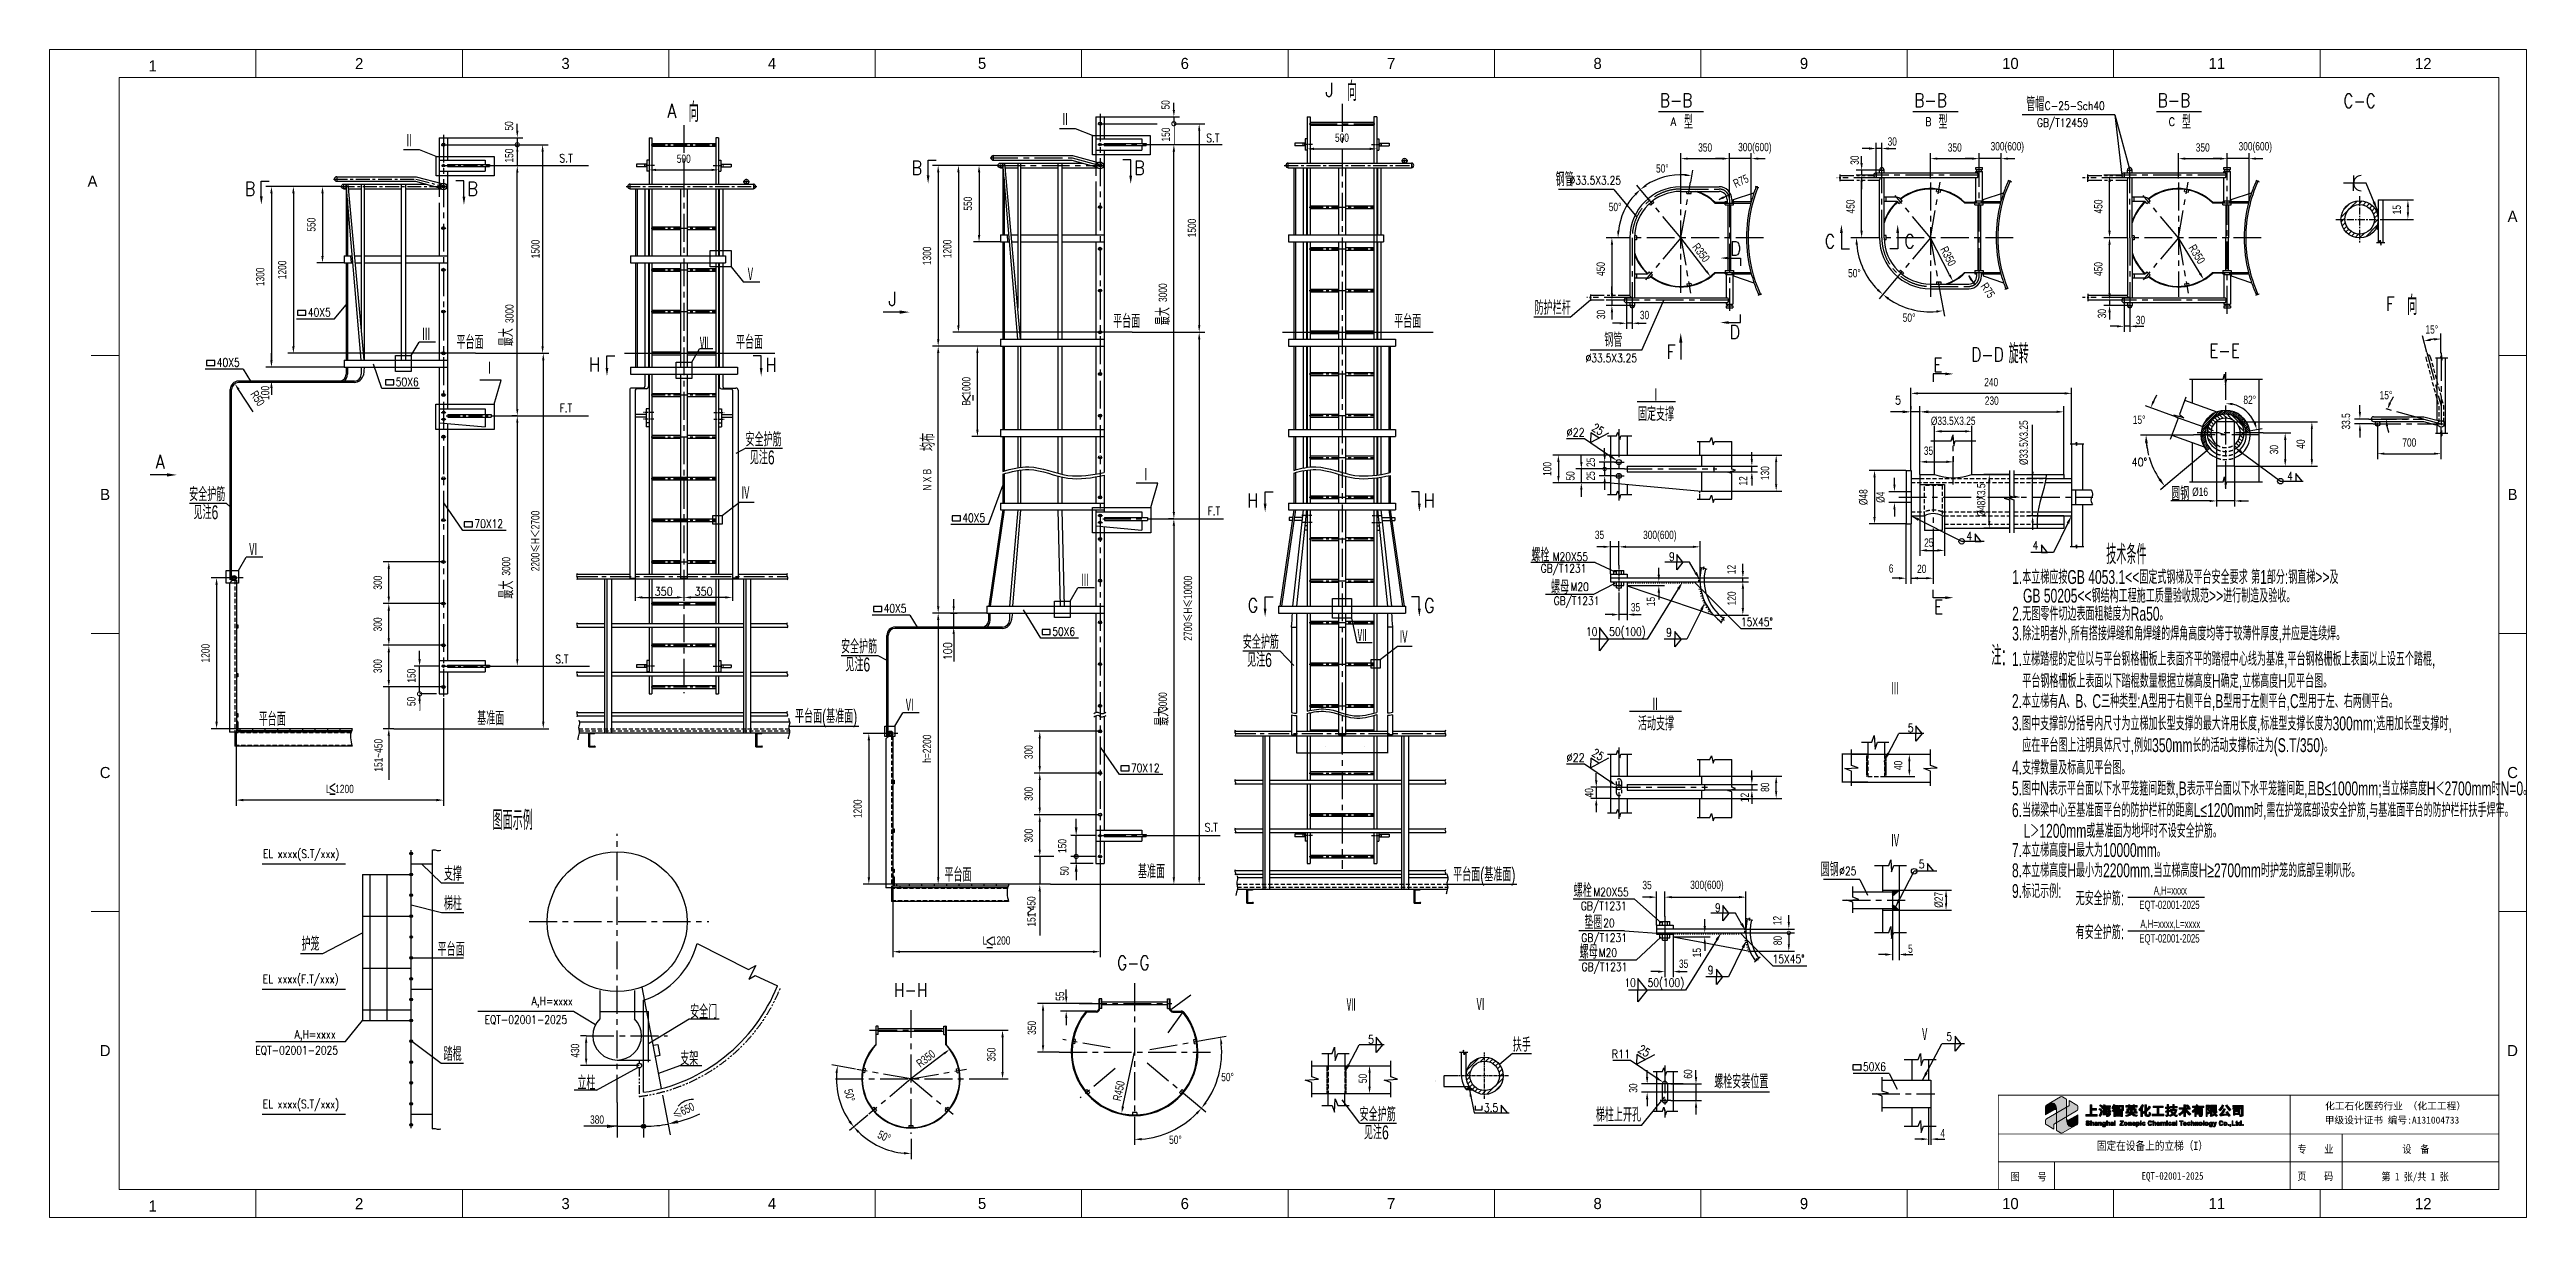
# Model space of a CAD drawing. Extents: x 148 to 221443, y -36682 to 6758.
# Drawn here: x 28158 to 45978, y -12129 to -3729 of the extents above; entities that cross this region are included whole.
import ezdxf
from ezdxf.enums import TextEntityAlignment as Align

# ---------------------------------------------------------------- set-up
doc = ezdxf.new("R2010")
doc.units = 0
doc.header["$LTSCALE"] = 10
doc.header["$MEASUREMENT"] = 0
for name, pattern in [('CENTERX2', [4, 2.5, -0.5, 0.5, -0.5]), ('HIDDENX2', [0.75, 0.5, -0.25]), ('PHANTOM', [2.5, 1.25, -0.25, 0.25, -0.25, 0.25, -0.25])]:
    doc.linetypes.add(name, pattern=pattern)
for name, color, linetype in [('2', 4, 'Continuous'), ('CENTER', 1, 'CENTERX2'), ('DIM', 4, 'Continuous'), ('HIDDEN', 7, 'HIDDENX2'), ('MAIN', 6, 'Continuous'), ('RED', 7, 'Continuous'), ('WHITE', 7, 'Continuous'), ('图层 1', 7, 'Continuous')]:
    doc.layers.add(name, color=color, linetype=linetype)
doc.layers.add('2（细实线）', color=3, linetype='Continuous', lineweight=20)
doc.layers.add('图框层', color=7, linetype='Continuous', lineweight=15)
doc.styles.add('HZ', font='ROMS.SHX', dxfattribs={"width": 0.75, "bigfont": 'GBCBIG.SHX'})
doc.styles.get("Standard").update_dxf_attribs({"font": 'wison_e.shx', "width": 0.75, "bigfont": 'wison_c.shx'})
doc.styles.add('tkhz2', font='')
doc.styles.add('XW', font='ROMANS.shx', dxfattribs={"width": 0.85})
doc.styles.add('ZYEQ', font='bsfb.shx', dxfattribs={"width": 0.7, "bigfont": 'bsf.shx'})
doc.styles.add('公司名', font='simhei.ttf')
doc.styles.get('tkhz2').set_extended_font_data('SimSun')
doc.dimstyles.new('angle-DIM1', dxfattribs={"dimscale": 20, "dimtxt": 3, "dimasz": 3, "dimexe": 2, "dimexo": 1, "dimgap": 1, "dimtad": 0, "dimtih": 1, "dimtoh": 1, "dimdec": 0, "dimzin": 0, "dimdsep": 46, "dimtxsty": 'XW', "dimcen": 2, "dimclrd": 7, "dimclre": 7, "dimclrt": 3, "dimadec": 0, "dimazin": 0, "dimtfac": 0.666667, "dimtdec": 0, "dimtofl": 0, "dimtmove": 2, "dimatfit": 1, "dimfxl": 1, "dimtvp": 1.333333, "dimtolj": 1, "dimtzin": 0, "dimarcsym": 0})
doc.dimstyles.new('DIM1', dxfattribs={"dimscale": 20, "dimtxt": 3, "dimasz": 2.5, "dimexe": 2, "dimexo": 0, "dimgap": 1, "dimtad": 0, "dimdec": 0, "dimzin": 0, "dimdsep": 46, "dimtxsty": 'Standard', "dimcen": 2, "dimclrd": 3, "dimclre": 3, "dimclrt": 3, "dimadec": 0, "dimazin": 0, "dimtfac": 0.666667, "dimtdec": 0, "dimtofl": 0, "dimtmove": 2, "dimatfit": 1, "dimfxl": 2, "dimtvp": 1.333333, "dimtolj": 1, "dimtzin": 0, "dimarcsym": 0})
doc.dimstyles.new('DIM1$2', dxfattribs={"dimscale": 20, "dimtxt": 3, "dimasz": 2.5, "dimexe": 2, "dimexo": 0, "dimgap": 1, "dimtad": 2, "dimtih": 1, "dimtoh": 1, "dimdec": 0, "dimzin": 0, "dimdsep": 46, "dimtxsty": 'Standard', "dimcen": 2, "dimclrd": 3, "dimclre": 3, "dimclrt": 3, "dimadec": 0, "dimazin": 0, "dimtfac": 0.666667, "dimtdec": 0, "dimtofl": 0, "dimtmove": 2, "dimatfit": 1, "dimfxl": 2, "dimtvp": 1.333333, "dimtolj": 1, "dimtzin": 0, "dimarcsym": 0})
doc.dimstyles.new('ISO-25', dxfattribs={"dimtxt": 2.5, "dimasz": 2.5, "dimexe": 1.25, "dimexo": 0.625, "dimtad": 1, "dimtxsty": 'Standard', "dimcen": 2.5, "dimadec": 0, "dimazin": 0, "dimtfac": 1, "dimtmove": 0, "dimatfit": 3, "dimfxl": 1, "dimarcsym": 0})
pattern_1 = [(315, (13651.844, 18106.589), (14.142136, 14.142136), [])]
pattern_2 = [(225, (20000.7, -10675.43), (7.071068, -7.071068), [])]

msp = doc.modelspace()

# ---------------------------------------------------------------- texts
at = {"color": 3}
for s, height, style, width, p in [('向', 140, 'HZ', 0.65, (32756.6111, -4249.1283)), ('J', 100, 'XW', 0.85, (37337.0855, -4068.0985)), ('向', 140, 'HZ', 0.65, (37491.6114, -4097.8145)), ('A', 100, 'XW', 0.85, (32602.0852, -4219.4122)), ('Ⅱ', 100, 'HZ', 0.65, (35432.3821, -4281.8163)), ('A', 60, 'XW', 0.85, (39820.8132, -4278.1224)), ('型', 100, 'HZ', 0.65, (39917.1889, -4299.9473)), ('B', 60, 'XW', 0.85, (41652.0005, -4278.1224)), ('型', 100, 'HZ', 0.65, (41748.3762, -4299.9473)), ('C-25-Sch40', 60, 'XW', 0.8, (42512.6161, -4162.9257)), ('C', 60, 'XW', 0.85, (43403.7066, -4278.1224)), ('型', 100, 'HZ', 0.65, (43500.0823, -4299.9473)), ('Ⅱ', 100, 'HZ', 0.65, (30712.2641, -4433.1301)), ('S.T', 60, 'XW', 0.8, (36479.8884, -4394.3526)), ('S.T', 60, 'XW', 0.8, (31826.8548, -4540.0134)), ('%%C33.5X3.25', 60, 'XW', 0.8, (39094.0195, -4699.3084)), ('Ⅴ', 100, 'HZ', 0.65, (33167.9839, -5395.8388)), ('J', 100, 'XW', 0.85, (34193.6394, -5571.8122)), ('F', 100, 'XW', 0.85, (44965.1205, -5607.5528)), ('向', 140, 'HZ', 0.65, (45119.6464, -5637.2689)), ('40X5', 60, 'XW', 0.8, (30016.9347, -5648.1943)), ('防护栏杆', 100, 'HZ', 0.65, (38842.3946, -5635.8394)), ('Ⅲ', 100, 'HZ', 0.65, (30834.7322, -5826.4228)), ('Ⅶ', 100, 'HZ', 0.65, (32836.1462, -5889.9066)), ('F', 100, 'XW', 0.85, (39791.065, -5953.0659)), ('旋转', 140, 'HZ', 0.65, (42252.0192, -5986.3159)), ('40X5', 60, 'XW', 0.8, (29361.2305, -6009.4059)), ('Ⅰ', 100, 'HZ', 0.65, (31291.3122, -6070.0037)), ('%%C33.5X3.25', 60, 'XW', 0.8, (39209.6081, -5977.2966)), ('50X6', 60, 'XW', 0.8, (30649.0078, -6149.016)), ('Ⅰ', 100, 'HZ', 0.65, (39682.5102, -6263.5387)), ('F.T', 60, 'XW', 0.8, (31827.9404, -6336.7326)), ('固定支撑', 100, 'HZ', 0.65, (39585.9693, -6399.903)), ('安全护筋', 100, 'HZ', 0.65, (33164.9849, -6582.3452)), ('A', 100, 'XW', 0.85, (28920.853, -6742.9274)), ('见注6', 100, 'HZ', 0.65, (33196.3841, -6712.1846)), ('Ⅰ', 100, 'HZ', 0.65, (36012.7563, -6836.7355)), ('安全护筋', 100, 'HZ', 0.65, (29162.5953, -6977.0342)), ('Ⅳ', 100, 'HZ', 0.65, (33132.2561, -6967.385)), ('70X12', 60, 'XW', 0.8, (31215.2047, -7169.2064)), ('40X5', 60, 'XW', 0.8, (34724.9459, -7126.6531)), ('F.T', 60, 'XW', 0.8, (36489.9766, -7077.9952)), ('Ⅵ', 100, 'HZ', 0.65, (29590.638, -7374.6993)), ('技术条件', 139.99999, 'HZ', 0.65, (42954.1662, -7430.4172)), ('GB/T1231', 60, 'XW', 0.8, (38885.9591, -7490.0753)), ('M20X55', 60, 'XW', 0.8, (38972.0683, -7406.3778)), ('Ⅲ', 100, 'HZ', 0.65, (35575.0265, -7595.3216)), ('螺母', 100, 'HZ', 0.65, (38960.5937, -7644.796)), ('GB/T1231', 60, 'XW', 0.8, (38979.9437, -7723.2507)), ('M20', 60, 'XW', 0.8, (39100.8639, -7622.5273)), ('40X5', 60, 'XW', 0.8, (34159.1072, -7778.3047)), ('15X45%%D', 60, 'XW', 0.8, (40326.5936, -7875.1307)), ('安全护筋', 100, 'HZ', 0.65, (33852.3141, -8071.9413)), ('50X6', 60, 'XW', 0.8, (35372.2136, -7944.2692)), ('安全护筋', 100, 'HZ', 0.65, (36742.6844, -8038.7188)), ('Ⅶ', 100, 'HZ', 0.65, (37568.251, -7992.4753)), ('Ⅳ', 100, 'HZ', 0.65, (37867.2564, -8003.015)), ('注:', 139.99999, 'HZ', 0.65, (42128.4524, -8156.6345)), ('S.T', 60, 'XW', 0.8, (31796.7901, -8143.0663)), ('见注6', 100, 'HZ', 0.65, (33883.7133, -8201.7807)), ('Ⅲ', 100, 'HZ', 0.65, (41402.8868, -8375.186)), ('Ⅵ', 100, 'HZ', 0.65, (34314.2877, -8493.5981)), ('活动支撑', 100, 'HZ', 0.65, (39585.9693, -8626.1011)), ('Ⅱ', 100, 'HZ', 0.65, (39676.8931, -8488.4257)), ('70X12', 60, 'XW', 0.8, (35938.8544, -8925.2069)), ('图面示例', 140, 'HZ', 0.65, (31344.5578, -9341.5157)), ('S.T', 60, 'XW', 0.8, (36469.1001, -9353.4082)), ('Ⅳ', 100, 'HZ', 0.65, (41403.5503, -9468.4378)), ('EL xxxx(S.T/xxx)', 60, 'XW', 0.8, (29693.1252, -9543.2139)), ('支撑', 100, 'HZ', 0.65, (30995.307, -9706.3446)), ('%%C25', 60, 'XW', 0.8, (41034.1909, -9666.7015)), ('M20X55', 60, 'XW', 0.8, (39264.5839, -9818.3031)), ('梯柱', 100, 'HZ', 0.65, (30995.307, -9920.177)), ('护笼', 100, 'HZ', 0.65, (29970.7818, -10211.2649)), ('平台面', 100, 'HZ', 0.65, (30949.8808, -10249.4187)), ('15X45%%D', 60, 'XW', 0.8, (40554.6891, -10299.2567)), ('EL xxxx(F.T/xxx)', 60, 'XW', 0.8, (29692.2586, -10443.2139)), ('EQT-02001-2025', 60, 'XW', 0.8, (31287.7726, -10735.7093)), ('A,H=xxxx', 60, 'XW', 0.8, (31626.8407, -10602.6287)), ('Ⅶ', 100, 'HZ', 0.65, (37489.7723, -10649.989)), ('Ⅵ', 100, 'HZ', 0.65, (38420.5873, -10647.1435)), ('A,H=xxxx', 60, 'XW', 0.8, (29920.7949, -10841.8681)), ('扶手', 100, 'HZ', 0.65, (38685.362, -10936.6274)), ('Ⅴ', 100, 'HZ', 0.65, (41616.2657, -10862.4797)), ('EQT-02001-2025', 60, 'XW', 0.8, (29638.974, -10956.3154)), ('踏棍', 100, 'HZ', 0.65, (30993.5124, -11002.3161)), ('50X6', 60, 'XW', 0.8, (41205.2458, -11074.5482)), ('立柱', 100, 'HZ', 0.65, (31955.5539, -11210.4678)), ('EL xxxx(S.T/xxx)', 60, 'XW', 0.8, (29692.2586, -11343.2139)), ('安全护筋', 100, 'HZ', 0.65, (37583.3891, -11436.8207)), ('梯柱上开孔', 100, 'HZ', 0.65, (39282.9361, -11439.3559)), ('见注6', 100, 'HZ', 0.65, (37614.7884, -11566.6601))]:
    msp.add_text(s, height=height, dxfattribs=dict(at, style=style, width=width)).set_placement(p)
at = {"color": 3, "style": 'XW'}
for s, height, width, p in [('B-B', 100, 0.8, (39976.6299, -4093.5891)), ('B-B', 100, 0.8, (41807.8172, -4093.5891)), ('B-B', 100, 0.8, (43558.5076, -4093.5891)), ('C-C', 100, 0.8, (44894.5091, -4096.5627)), ('B', 100, 0.85, (34435.6857, -4578.4946)), ('B', 100, 0.85, (36037.5369, -4578.4946)), ('B', 100, 0.85, (29638.4198, -4729.8083)), ('B', 100, 0.85, (31240.2711, -4729.8083)), ('D', 100, 0.85, (40326.5531, -5159.9703)), ('C', 100, 0.85, (41006.1026, -5107.7736)), ('C', 100, 0.85, (41578.1436, -5107.7736)), ('D', 100, 0.85, (40321.1645, -5760.2783)), ('D-D', 100, 0.8, (42217.5988, -5921.7746)), ('E-E', 100, 0.8, (43916.2154, -5894.1553)), ('H', 100, 0.85, (32119.1855, -5994.3864)), ('H', 100, 0.85, (33388.7169, -5995.3762)), ('E', 100, 0.85, (41777.9412, -5996.4256)), ('4', 60, 0.8, (44297.8855, -6796.5999)), ('H', 100, 0.85, (36854.1858, -6971.3461)), ('H', 100, 0.85, (38123.7173, -6972.3359)), ('4', 60, 0.8, (41989.308, -7227.2691)), ('G', 100, 0.85, (36854.1858, -7725.9409)), ('G', 100, 0.85, (38123.7173, -7726.9307)), ('E', 100, 0.85, (41782.6326, -7737.5674)), ('G-G', 100, 0.8, (36072.2779, -10296.8619)), ('H-H', 100, 0.8, (34473.2801, -10492.6876))]:
    msp.add_text(s, height=height, dxfattribs=dict(at, width=width)).set_placement(p, align=Align.MIDDLE_RIGHT)
at = {"color": 3, "linetype": 'Continuous', "style": 'XW', "width": 0.8}
for s, p in [('GB/T12459', (42456.2138, -4284.3784)), ('GB/T1231', (39175.0752, -9917.8773)), ('GB/T1231', (39177.5827, -10147.4008)), ('20', (39335.9669, -10040.4125)), ('GB/T1231', (39180.1597, -10356.294)), ('M20', (39304.0981, -10253.5985))]:
    msp.add_text(s, height=60, dxfattribs=at).set_placement(p)
for s, p in [('4', (42466.2989, -7295.4661)), ('9', (39851.0285, -7375.4187)), ('10', (39294.168, -7914.9396)), ('50(100)', (39642.0244, -7914.9396)), ('9', (39829.8422, -7920.8946)), ('5', (41568.657, -8608.2293)), ('5', (41647.8212, -9587.386)), ('9', (40181.4312, -9900.4891)), ('9', (40129.1883, -10349.6868)), ('10', (39570.6633, -10440.01)), ('50(100)', (39918.5197, -10440.01)), ('5', (37686.1224, -10848.2557)), ('5', (41845.6826, -10827.5319)), ('3.5', (38580.5801, -11339.3989))]:
    msp.add_text(s, height=60, dxfattribs=at).set_placement(p, align=Align.MIDDLE_RIGHT)
at = {"color": 3, "char_height": 60, "attachment_point": 5, "style": 'XW'}
for s, insert in [('%%C22', (39137.6143, -6482.2837)), ('%%C22', (39137.6143, -8821.5886)), ('R11', (39464.1013, -10953.4386))]:
    msp.add_mtext(s, dxfattribs=dict(at, insert=insert))
at = {"layer": '2', "color": 3, "linetype": 'Continuous', "style": 'HZ', "width": 0.65}
for s, p in [('管帽', (42378.7983, -4171.189)), ('钢管', (38993.4184, -4711.7238)), ('平台面', (35809.6715, -5732.1583)), ('平台面', (37831.6215, -5732.1583)), ('平台面', (31086.0219, -5883.4721)), ('平台面', (33096.6212, -5883.4721)), ('钢管', (39343.7563, -5866.6619)), ('圆钢', (43422.1964, -6972.2344)), ('见注6', (29193.9945, -7106.8736)), ('螺栓', (38818.5023, -7414.1687)), ('1.本立梯应按GB 4053.1<<固定式钢梯及平台安全要求 第1部分:钢直梯>>及', (42278.2017, -7572.3801)), ('GB 50205<<钢结构工程施工质量验收规范>>进行制造及验收。', (42356.2974, -7706.4228)), ('2.无图零件切边表面粗糙度为Ra50。', (42278.2017, -7836.3145)), ('3.除注明者外,所有搭接焊缝和角焊缝的焊角高度均等于较薄件厚度,并应是连续焊。', (42278.2017, -7978.5486)), ('见注6', (36774.0836, -8168.5582)), ('1.立梯踏棍的定位以与平台钢格栅板上表面齐平的踏棍中心线为基准,平台钢格栅板上表面以上设五个踏棍,', (42276.7823, -8161.1733)), ('2.本立梯有A、B、C三种类型:A型用于右侧平台,B型用于左侧平台,C型用于左、右两侧平台。', (42276.7823, -8464.7646)), ('平台钢格栅板上表面以下踏棍数量根据立梯高度H确定,立梯高度H见平台图。', (42350.8514, -8319.6428)), ('平台面', (29663.0599, -8593.8106)), ('基准面', (31234.8182, -8588.121)), ('平台面(基准面)', (33521.3822, -8573.5157)), ('3.图中支撑部分括号内尺寸为立梯加长型支撑的最大许用长度,标准型支撑长度为300mm;选用加长型支撑时,', (42276.7823, -8625.3028)), ('应在平台图上注明具体尺寸,例如350mm长的活动支撑标注为(S.T/350)。', (42350.8514, -8781.5971)), ('4.支撑数量及标高见平台图。', (42276.7823, -8942.7468)), ('≤', (30170.0987, -9089.0119)), ('5.图中N表示平台面以下水平笼箍间距数,B表示平台面以下水平笼箍间距,且B≤1000mm;当立梯高度H＜2700mm时N=0。', (42276.7823, -9092.8893)), ('6.当梯梁中心至基准面平台的防护栏杆的距离L≤1200mm时,需在护笼底部设安全护筋,与基准面平台的防护栏杆扶手焊牢。', (42276.7823, -9248.597)), ('7.本立梯高度H最大为10000mm。', (42276.7823, -9536.1059)), ('L＞1200mm或基准面为地坪时不设安全护筋。', (42360.2013, -9397.8483)), ('平台面', (34596.4275, -9712.7094)), ('基准面', (35988.5335, -9689.9462)), ('平台面(基准面)', (38256.3826, -9711.4565)), ('圆钢', (40900.3731, -9674.9648)), ('8.本立梯高度H最小为2200mm.当立梯高度H≥2700mm时护笼的底部呈喇叭形。', (42276.7823, -9681.8726)), ('螺栓', (39124.1328, -9826.0941)), ('9.标记示例:', (42276.7823, -9830.7941)), ('无安全护筋:', (42734.8463, -9883.7065)), ('垫圈', (39201.2172, -10056.2056)), ('≤', (34898.4292, -10193.5131)), ('有安全护筋:', (42734.8463, -10127.1364)), ('螺母', (39166.3801, -10268.1254)), ('安全门', (32766.5455, -10698.7918)), ('支架', (32695.6495, -11034.342)), ('螺栓安装位置', (40134.4719, -11200.8236))]:
    msp.add_text(s, height=100, dxfattribs=at).set_placement(p)
for s, p in [('最大', (36218.3613, -5710.8894)), ('最大', (31494.7117, -5862.2031)), ('≤', (34806.4781, -6257.4646)), ('均布', (34526.8565, -6615.8002)), ('最大', (31494.7117, -7678.1959)), ('最大', (36210.0572, -8592.3534)), ('～', (35263.9029, -9959.7311))]:
    msp.add_text(s, height=100, rotation=90, dxfattribs=at).set_placement(p)
at = {"layer": 'DIM', "color": 3, "style": 'XW', "width": 0.8}
for p in [(39333.405, -6481.9319), (39333.405, -8821.2368), (39665.3791, -10953.0867)]:
    msp.add_text('25', height=60, rotation=327.98432071, dxfattribs=at).set_placement(p, align=Align.MIDDLE_RIGHT)
at = {"layer": 'DIM', "color": 3, "char_height": 60, "attachment_point": 5, "rotation": 90}
for s, insert in [('\\A1;150', (31465.4559, -4490.9087)), ('\\A1;2200{\\fSimSun|b0|i0|c134|p0;≤}H{\\fSimSun|b0|i0|c134|p54;＜}2700', (31653.7583, -7263.109)), ('\\A1;50', (35460.6984, -9636.1251))]:
    msp.add_mtext(s, dxfattribs=dict(at, insert=insert))
at = {"layer": 'DIM', "color": 1, "linetype": 'Continuous', "insert": (32097.1922, -11424.8598), "char_height": 60, "attachment_point": 5}
msp.add_mtext('\\A1;380', dxfattribs=at)
at = {"layer": 'WHITE', "color": 3, "insert": (41457.5018, -6250.4695), "char_height": 60, "attachment_point": 5, "style": 'XW'}
msp.add_mtext('5', dxfattribs=at)
at = {"layer": 'WHITE', "color": 3, "linetype": 'Continuous', "insert": (32719.0316, -11361.2393), "char_height": 60, "attachment_point": 5, "rotation": 25.44765828}
msp.add_mtext('{\\fSimSun|b0|i0|c134|p54;≤}650', dxfattribs=at)
at = {"layer": '图框层', "color": 3, "style": 'ZYEQ', "width": 0.7}
for s, p in [('A,H=xxxx', (43415.9056, -9806.0911)), ('EQT-02001-2025', (43409.554, -9909.7489)), ('EQT-02001-2025', (43409.554, -10151.109)), ('A,H=xxxx,L=xxxx', (43415.9056, -10047.4512))]:
    msp.add_text(s, height=60, dxfattribs=at).set_placement(p, align=Align.CENTER)
at = {"layer": '图框层', "ltscale": 10, "style": '公司名'}
for s, p in [('化工石化医药行业 （化工工程）', (44529.4274, -11351.8928)), ('甲级设计证书 编号:A131004733', (44526.382, -11453.3698))]:
    msp.add_text(s, height=50, dxfattribs=at).set_placement(p)
at = {"layer": '图框层', "style": 'tkhz2', "width": 0.85}
for s, p in [('专    业', (44460.0034, -11664.9033)), ('设  备', (45182.7088, -11664.9033)), ('图    号', (42396.8362, -11863.5321)), ('EQT-02001-2025', (43431.949, -11857.077)), ('页    码', (44458.5643, -11859.4202)), ('第 1 张/共 1 张', (45176.829, -11862.362))]:
    msp.add_text(s, height=55, dxfattribs=at).set_placement(p, align=Align.CENTER)
msp.add_attdef('固定在设备上的立梯（I）', text='', height=60, dxfattribs=at).set_placement((43286.6302, -11643.1985), align=Align.CENTER)

# ---------------------------------------------------------------- blocks, each defined once
blk = doc.blocks.new('_DotSmall')
at = {"layer": 'WHITE', "color": 0, "const_width": 0.5}
blk.add_lwpolyline([(-0.0625, 0, 1), (0.0625, 0, 1)], format="xyb", close=True, dxfattribs=at)
blk = doc.blocks.new('*D61')
at = {"color": 3, "lineweight": -2}
for p, q in [((31734, 10589), (31318, 10589)), ((31358, 10339), (31358, 10539)), ((31734, 10289), (31318, 10289))]:
    blk.add_line(p, q, dxfattribs=at)
at = {"color": 3}
for points in [[(31366, 10539), (31349, 10539), (31358, 10589)], [(31349, 10339), (31366, 10339), (31358, 10289)]]:
    blk.add_solid(points, dxfattribs=at)
at = {"layer": 'Defpoints', "color": 0}
for p in [(31358, 10589), (31734, 10589), (31734, 10289)]:
    blk.add_point(p, dxfattribs=at)
at = {"color": 3, "insert": (31278, 10439), "char_height": 60, "attachment_point": 5, "rotation": 90}
blk.add_mtext('\\A1;300', dxfattribs=at)
blk = doc.blocks.new('*D62')
at = {"layer": 'Defpoints', "color": 0}
for p in [(31358, 10889), (31734, 10889), (31734, 10589)]:
    blk.add_point(p, dxfattribs=at)
at = {"layer": 'DIM', "color": 3, "lineweight": -2}
for p, q in [((31734, 10889), (31318, 10889)), ((31358, 10639), (31358, 10839)), ((31734, 10589), (31318, 10589))]:
    blk.add_line(p, q, dxfattribs=at)
at = {"layer": 'DIM', "color": 3}
for points in [[(31366, 10839), (31349, 10839), (31358, 10889)], [(31349, 10639), (31366, 10639), (31358, 10589)]]:
    blk.add_solid(points, dxfattribs=at)
at = {"layer": 'DIM', "color": 3, "insert": (31278, 10739), "char_height": 60, "attachment_point": 5, "rotation": 90}
blk.add_mtext('\\A1;300', dxfattribs=at)
blk = doc.blocks.new('*D63')
at = {"layer": 'Defpoints', "color": 0}
for p in [(31358, 11189), (31734, 11189), (31734, 10889)]:
    blk.add_point(p, dxfattribs=at)
at = {"layer": 'DIM', "color": 3, "lineweight": -2}
for p, q in [((31734, 11189), (31318, 11189)), ((31358, 10939), (31358, 11139)), ((31734, 10889), (31318, 10889))]:
    blk.add_line(p, q, dxfattribs=at)
at = {"layer": 'DIM', "color": 3}
for points in [[(31366, 11139), (31349, 11139), (31358, 11189)], [(31349, 10939), (31366, 10939), (31358, 10889)]]:
    blk.add_solid(points, dxfattribs=at)
at = {"layer": 'DIM', "color": 3, "insert": (31278, 11039), "char_height": 60, "attachment_point": 5, "rotation": 90}
blk.add_mtext('\\A1;300', dxfattribs=at)
blk = doc.blocks.new('*D64')
at = {"color": 3, "lineweight": -2}
for p, q in [((31358, 10339), (31358, 10389)), ((31734, 10289), (31318, 10289)), ((31358, 10289), (31358, 9989)), ((31395, 9989), (31318, 9989)), ((31358, 9939), (31358, 9889))]:
    blk.add_line(p, q, dxfattribs=at)
at = {"color": 3}
for points in [[(31349, 10339), (31366, 10339), (31358, 10289)], [(31366, 9939), (31349, 9939), (31358, 9989)]]:
    blk.add_solid(points, dxfattribs=at)
at = {"layer": 'Defpoints', "color": 0}
for p in [(31734, 10289), (31358, 9989), (31395, 9989)]:
    blk.add_point(p, dxfattribs=at)
at = {"color": 3, "insert": (31283, 9798), "char_height": 60, "attachment_point": 5, "rotation": 90}
blk.add_mtext('\\A1;151~450', dxfattribs=at)
blk = doc.blocks.new('*D65')
at = {"color": 3, "lineweight": -2}
for p, q in [((32282, 14289), (32282, 14339)), ((31770, 14189), (32322, 14189)), ((31781, 14239), (32322, 14239)), ((32282, 14139), (32282, 14089))]:
    blk.add_line(p, q, dxfattribs=at)
at = {"color": 3}
for points in [[(32274, 14289), (32290, 14289), (32282, 14239)], [(32290, 14139), (32274, 14139), (32282, 14189)]]:
    blk.add_solid(points, dxfattribs=at)
at = {"layer": 'Defpoints', "color": 0}
for p in [(31770, 14189), (31781, 14239), (32282, 14189)]:
    blk.add_point(p, dxfattribs=at)
at = {"color": 3, "insert": (32223, 14324), "char_height": 60, "attachment_point": 5, "rotation": 90}
blk.add_mtext('\\A1;50', dxfattribs=at)
blk = doc.blocks.new('*D66')
at = {"color": 3, "lineweight": -2}
for p, q in [((31790, 14189), (32504, 14189)), ((32464, 14139), (32464, 12739)), ((32371, 12689), (32504, 12689))]:
    blk.add_line(p, q, dxfattribs=at)
at = {"color": 3}
for points in [[(32473, 14139), (32456, 14139), (32464, 14189)], [(32456, 12739), (32473, 12739), (32464, 12689)]]:
    blk.add_solid(points, dxfattribs=at)
at = {"layer": 'Defpoints', "color": 0}
for p in [(31790, 14189), (32371, 12689), (32464, 12689)]:
    blk.add_point(p, dxfattribs=at)
at = {"color": 3, "insert": (32413, 13439), "char_height": 60, "attachment_point": 5, "rotation": 90}
blk.add_mtext('\\A1;1500', dxfattribs=at)
blk = doc.blocks.new('*D67')
at = {"layer": 'Defpoints', "color": 0}
for p in [(32093, 12239), (32133, 10439), (32282, 10439)]:
    blk.add_point(p, dxfattribs=at)
at = {"layer": 'DIM', "color": 3, "lineweight": -2}
for p, q in [((32093, 12239), (32322, 12239)), ((32282, 12189), (32282, 10489)), ((32133, 10439), (32322, 10439))]:
    blk.add_line(p, q, dxfattribs=at)
at = {"layer": 'DIM', "color": 3}
for points in [[(32290, 12189), (32274, 12189), (32282, 12239)], [(32274, 10489), (32290, 10489), (32282, 10439)]]:
    blk.add_solid(points, dxfattribs=at)
at = {"layer": 'DIM', "color": 3, "insert": (32202, 11157), "char_height": 60, "attachment_point": 5, "rotation": 90}
blk.add_mtext('\\A1;3000', dxfattribs=at)
blk = doc.blocks.new('*D68')
at = {"layer": 'Defpoints', "color": 0}
for p in [(32093, 14039), (32282, 14039), (32282, 12239)]:
    blk.add_point(p, dxfattribs=at)
at = {"layer": 'WHITE', "color": 3, "linetype": 'Continuous', "lineweight": -2}
for p, q in [((32093, 14039), (32322, 14039)), ((32282, 12289), (32282, 13989)), ((32282, 12239), (32242, 12239))]:
    blk.add_line(p, q, dxfattribs=at)
at = {"layer": 'WHITE', "color": 3}
for points in [[(32290, 13989), (32274, 13989), (32282, 14039)], [(32274, 12289), (32290, 12289), (32282, 12239)]]:
    blk.add_solid(points, dxfattribs=at)
at = {"layer": 'WHITE', "color": 3, "insert": (32226, 12974), "char_height": 60, "attachment_point": 5, "rotation": 90}
blk.add_mtext('\\A1;3000', dxfattribs=at)
blk = doc.blocks.new('*D69')
at = {"layer": 'Defpoints', "color": 0}
for p in [(31011, 13889), (30881, 13339), (31036, 13339)]:
    blk.add_point(p, dxfattribs=at)
at = {"layer": 'WHITE', "color": 3, "linetype": 'Continuous', "lineweight": -2}
for p, q in [((31011, 13889), (30841, 13889)), ((30881, 13839), (30881, 13389)), ((31036, 13339), (30841, 13339))]:
    blk.add_line(p, q, dxfattribs=at)
at = {"layer": 'WHITE', "color": 3}
for points in [[(30889, 13839), (30872, 13839), (30881, 13889)], [(30872, 13389), (30889, 13389), (30881, 13339)]]:
    blk.add_solid(points, dxfattribs=at)
at = {"layer": 'WHITE', "color": 3, "insert": (30801, 13614), "char_height": 60, "attachment_point": 5, "rotation": 90}
blk.add_mtext('\\A1;550', dxfattribs=at)
blk = doc.blocks.new('*D70')
at = {"color": 3, "lineweight": -2}
for p, q in [((31011, 13889), (30473, 13889)), ((30513, 13839), (30513, 12639)), ((31036, 12589), (30473, 12589))]:
    blk.add_line(p, q, dxfattribs=at)
at = {"color": 3}
for points in [[(30522, 13839), (30505, 13839), (30513, 13889)], [(30505, 12639), (30522, 12639), (30513, 12589)]]:
    blk.add_solid(points, dxfattribs=at)
at = {"layer": 'Defpoints', "color": 0}
for p in [(31011, 13889), (30513, 12589), (31036, 12589)]:
    blk.add_point(p, dxfattribs=at)
at = {"color": 3, "insert": (30433, 13239), "char_height": 60, "attachment_point": 5, "rotation": 90}
blk.add_mtext('\\A1;1300', dxfattribs=at)
blk = doc.blocks.new('*D71')
at = {"layer": 'Defpoints', "color": 0}
for p in [(31011, 13889), (30671, 12689), (31982, 12689)]:
    blk.add_point(p, dxfattribs=at)
at = {"layer": 'WHITE', "color": 3, "linetype": 'Continuous', "lineweight": -2}
for p, q in [((31011, 13889), (30631, 13889)), ((30671, 13839), (30671, 12739)), ((31982, 12689), (30631, 12689))]:
    blk.add_line(p, q, dxfattribs=at)
at = {"layer": 'WHITE', "color": 3}
for points in [[(30680, 13839), (30663, 13839), (30671, 13889)], [(30663, 12739), (30680, 12739), (30671, 12689)]]:
    blk.add_solid(points, dxfattribs=at)
at = {"layer": 'WHITE', "color": 3, "insert": (30591, 13289), "char_height": 60, "attachment_point": 5, "rotation": 90}
blk.add_mtext('\\A1;1200', dxfattribs=at)
blk = doc.blocks.new('*D72')
at = {"layer": 'Defpoints', "color": 0}
for p in [(33230, 14039), (33730, 14039), (33730, 14008)]:
    blk.add_point(p, dxfattribs=at)
at = {"layer": 'WHITE', "color": 3, "linetype": 'Continuous', "lineweight": -2}
for p, q in [((33230, 14039), (33230, 13968)), ((33280, 14008), (33680, 14008)), ((33730, 14039), (33730, 13968))]:
    blk.add_line(p, q, dxfattribs=at)
at = {"layer": 'WHITE', "color": 3}
for points in [[(33280, 14016), (33280, 14000), (33230, 14008)], [(33680, 14000), (33680, 14016), (33730, 14008)]]:
    blk.add_solid(points, dxfattribs=at)
at = {"layer": 'WHITE', "color": 3, "insert": (33480, 14088), "char_height": 60, "attachment_point": 5}
blk.add_mtext('\\A1;500', dxfattribs=at)
blk = doc.blocks.new('*D73')
at = {"layer": 'Defpoints', "color": 0}
for p in [(35659, 10820), (35310, 8870), (36119, 8870)]:
    blk.add_point(p, dxfattribs=at)
at = {"layer": 'DIM', "color": 3, "lineweight": -2}
for p, q in [((35659, 10820), (35270, 10820)), ((35310, 10770), (35310, 8920)), ((36119, 8870), (35270, 8870))]:
    blk.add_line(p, q, dxfattribs=at)
at = {"layer": 'DIM', "color": 3}
for points in [[(35319, 10770), (35302, 10770), (35310, 10820)], [(35302, 8920), (35319, 8920), (35310, 8870)]]:
    blk.add_solid(points, dxfattribs=at)
at = {"layer": 'DIM', "color": 3, "insert": (35230, 9845), "char_height": 60, "attachment_point": 5, "rotation": 90}
blk.add_mtext('\\A1;h=2200', dxfattribs=at)
blk = doc.blocks.new('*D74')
at = {"layer": 'Defpoints', "color": 0}
for p in [(36041, 9370), (36458, 9370), (36438, 9070)]:
    blk.add_point(p, dxfattribs=at)
at = {"layer": 'DIM', "color": 3, "lineweight": -2}
for p, q in [((36458, 9370), (36001, 9370)), ((36041, 9120), (36041, 9320)), ((36438, 9070), (36001, 9070))]:
    blk.add_line(p, q, dxfattribs=at)
at = {"layer": 'DIM', "color": 3}
for points in [[(36049, 9320), (36033, 9320), (36041, 9370)], [(36033, 9120), (36049, 9120), (36041, 9070)]]:
    blk.add_solid(points, dxfattribs=at)
at = {"layer": 'DIM', "color": 3, "insert": (35961, 9220), "char_height": 60, "attachment_point": 5, "rotation": 90}
blk.add_mtext('\\A1;300', dxfattribs=at)
blk = doc.blocks.new('*D75')
at = {"layer": 'Defpoints', "color": 0}
for p in [(36041, 9670), (36458, 9670), (36458, 9370)]:
    blk.add_point(p, dxfattribs=at)
at = {"layer": 'DIM', "color": 3, "lineweight": -2}
for p, q in [((36458, 9670), (36001, 9670)), ((36041, 9420), (36041, 9620)), ((36458, 9370), (36001, 9370))]:
    blk.add_line(p, q, dxfattribs=at)
at = {"layer": 'DIM', "color": 3}
for points in [[(36049, 9620), (36033, 9620), (36041, 9670)], [(36033, 9420), (36049, 9420), (36041, 9370)]]:
    blk.add_solid(points, dxfattribs=at)
at = {"layer": 'DIM', "color": 3, "insert": (35961, 9520), "char_height": 60, "attachment_point": 5, "rotation": 90}
blk.add_mtext('\\A1;300', dxfattribs=at)
blk = doc.blocks.new('*D76')
at = {"layer": 'Defpoints', "color": 0}
for p in [(36041, 9970), (36458, 9970), (36458, 9670)]:
    blk.add_point(p, dxfattribs=at)
at = {"layer": 'DIM', "color": 3, "lineweight": -2}
for p, q in [((36458, 9970), (36001, 9970)), ((36041, 9720), (36041, 9920)), ((36458, 9670), (36001, 9670))]:
    blk.add_line(p, q, dxfattribs=at)
at = {"layer": 'DIM', "color": 3}
for points in [[(36049, 9920), (36033, 9920), (36041, 9970)], [(36033, 9720), (36049, 9720), (36041, 9670)]]:
    blk.add_solid(points, dxfattribs=at)
at = {"layer": 'DIM', "color": 3, "insert": (35961, 9820), "char_height": 60, "attachment_point": 5, "rotation": 90}
blk.add_mtext('\\A1;300', dxfattribs=at)
blk = doc.blocks.new('*D77')
at = {"layer": 'Defpoints', "color": 0}
for p in [(36438, 9070), (36041, 8870), (36119, 8870)]:
    blk.add_point(p, dxfattribs=at)
at = {"layer": 'DIM', "color": 3, "lineweight": -2}
for p, q in [((36041, 9120), (36041, 9170)), ((36438, 9070), (36001, 9070)), ((36041, 9070), (36041, 8870)), ((36119, 8870), (36001, 8870)), ((36041, 8820), (36041, 8770))]:
    blk.add_line(p, q, dxfattribs=at)
at = {"layer": 'DIM', "color": 3}
for points in [[(36033, 9120), (36049, 9120), (36041, 9070)], [(36049, 8820), (36033, 8820), (36041, 8870)]]:
    blk.add_solid(points, dxfattribs=at)
at = {"layer": 'DIM', "color": 3, "insert": (35981, 8674), "char_height": 60, "attachment_point": 5, "rotation": 90}
blk.add_mtext('\\A1;151 450', dxfattribs=at)
blk = doc.blocks.new('*D79')
at = {"color": 3, "lineweight": -2}
for p, q in [((37006, 14440), (37006, 14490)), ((36493, 14340), (37046, 14340)), ((36504, 14390), (37046, 14390)), ((37006, 14340), (37006, 14290))]:
    blk.add_line(p, q, dxfattribs=at)
at = {"color": 3}
blk.add_solid([(36997, 14440), (37014, 14440), (37006, 14390)], dxfattribs=at)
at = {"layer": 'Defpoints', "color": 0}
for p in [(36493, 14340), (36504, 14390), (37006, 14340)]:
    blk.add_point(p, dxfattribs=at)
at = {"color": 3, "insert": (36946, 14476), "char_height": 60, "attachment_point": 5, "rotation": 90}
blk.add_mtext('\\A1;50', dxfattribs=at)
blk = doc.blocks.new('_None')
blk = doc.blocks.new('*D80')
at = {"color": 3, "lineweight": -2}
for p, q in [((36513, 14340), (37228, 14340)), ((37188, 14290), (37188, 12890)), ((37095, 12840), (37228, 12840))]:
    blk.add_line(p, q, dxfattribs=at)
at = {"color": 3}
for points in [[(37196, 14290), (37180, 14290), (37188, 14340)], [(37180, 12890), (37196, 12890), (37188, 12840)]]:
    blk.add_solid(points, dxfattribs=at)
at = {"layer": 'Defpoints', "color": 0}
for p in [(36513, 14340), (37095, 12840), (37188, 12840)]:
    blk.add_point(p, dxfattribs=at)
at = {"color": 3, "insert": (37136, 13590), "char_height": 60, "attachment_point": 5, "rotation": 90}
blk.add_mtext('\\A1;1500', dxfattribs=at)
blk = doc.blocks.new('*D81')
at = {"color": 3, "lineweight": -2}
for p, q in [((37095, 12840), (37228, 12840)), ((37188, 12790), (37188, 8920)), ((37006, 8870), (37228, 8870))]:
    blk.add_line(p, q, dxfattribs=at)
at = {"color": 3}
for points in [[(37196, 12790), (37180, 12790), (37188, 12840)], [(37180, 8920), (37196, 8920), (37188, 8870)]]:
    blk.add_solid(points, dxfattribs=at)
at = {"layer": 'Defpoints', "color": 0}
for p in [(37095, 12840), (37006, 8870), (37188, 8870)]:
    blk.add_point(p, dxfattribs=at)
at = {"color": 3, "insert": (37108, 10855), "char_height": 60, "attachment_point": 5, "rotation": 90}
blk.add_mtext('\\A1;2700{\\fSimSun|b0|i0|c134|p0;≤}H{\\fSimSun|b0|i0|c134|p0;≤}10000', dxfattribs=at)
blk = doc.blocks.new('*D82')
at = {"layer": 'Defpoints', "color": 0}
for p in [(36828, 11498), (36817, 8870), (37006, 8870)]:
    blk.add_point(p, dxfattribs=at)
at = {"layer": 'DIM', "color": 3, "lineweight": -2}
for p, q in [((36828, 11498), (37046, 11498)), ((37006, 11448), (37006, 8920)), ((36817, 8870), (37046, 8870))]:
    blk.add_line(p, q, dxfattribs=at)
at = {"layer": 'DIM', "color": 3}
for points in [[(37014, 11448), (36997, 11448), (37006, 11498)], [(36997, 8920), (37014, 8920), (37006, 8870)]]:
    blk.add_solid(points, dxfattribs=at)
at = {"layer": 'DIM', "color": 3, "insert": (36926, 10184), "char_height": 60, "attachment_point": 5, "rotation": 90}
blk.add_mtext('\\A1;3000', dxfattribs=at)
blk = doc.blocks.new('*D83')
at = {"layer": 'Defpoints', "color": 0}
for p in [(36817, 14190), (37006, 14190), (37006, 11498)]:
    blk.add_point(p, dxfattribs=at)
at = {"layer": 'WHITE', "color": 3, "linetype": 'Continuous', "lineweight": -2}
for p, q in [((36817, 14190), (37046, 14190)), ((37006, 11548), (37006, 14140)), ((37006, 11498), (36966, 11498))]:
    blk.add_line(p, q, dxfattribs=at)
at = {"layer": 'WHITE', "color": 3}
for points in [[(37014, 14140), (36997, 14140), (37006, 14190)], [(36997, 11548), (37014, 11548), (37006, 11498)]]:
    blk.add_solid(points, dxfattribs=at)
at = {"layer": 'WHITE', "color": 3, "insert": (36927, 13125), "char_height": 60, "attachment_point": 5, "rotation": 90}
blk.add_mtext('\\A1;3000', dxfattribs=at)
blk = doc.blocks.new('*D84')
at = {"layer": 'Defpoints', "color": 0}
for p in [(35735, 14040), (35604, 13490), (35759, 13490)]:
    blk.add_point(p, dxfattribs=at)
at = {"layer": 'WHITE', "color": 3, "linetype": 'Continuous', "lineweight": -2}
for p, q in [((35735, 14040), (35564, 14040)), ((35604, 13990), (35604, 13540)), ((35759, 13490), (35564, 13490))]:
    blk.add_line(p, q, dxfattribs=at)
at = {"layer": 'WHITE', "color": 3}
for points in [[(35613, 13990), (35596, 13990), (35604, 14040)], [(35596, 13540), (35613, 13540), (35604, 13490)]]:
    blk.add_solid(points, dxfattribs=at)
at = {"layer": 'WHITE', "color": 3, "insert": (35524, 13765), "char_height": 60, "attachment_point": 5, "rotation": 90}
blk.add_mtext('\\A1;550', dxfattribs=at)
blk = doc.blocks.new('*D85')
at = {"layer": 'Defpoints', "color": 0}
for p in [(35735, 14040), (35310, 12740), (35759, 12740)]:
    blk.add_point(p, dxfattribs=at)
at = {"layer": 'WHITE', "color": 3, "linetype": 'Continuous', "lineweight": -2}
for p, q in [((35735, 14040), (35270, 14040)), ((35310, 13990), (35310, 12790)), ((35759, 12740), (35270, 12740))]:
    blk.add_line(p, q, dxfattribs=at)
at = {"layer": 'WHITE', "color": 3}
for points in [[(35319, 13990), (35302, 13990), (35310, 14040)], [(35302, 12790), (35319, 12790), (35310, 12740)]]:
    blk.add_solid(points, dxfattribs=at)
at = {"layer": 'WHITE', "color": 3, "insert": (35230, 13390), "char_height": 60, "attachment_point": 5, "rotation": 90}
blk.add_mtext('\\A1;1300', dxfattribs=at)
blk = doc.blocks.new('*D86')
at = {"layer": 'Defpoints', "color": 0}
for p in [(35735, 14040), (35456, 12840), (36705, 12840)]:
    blk.add_point(p, dxfattribs=at)
at = {"layer": 'WHITE', "color": 3, "linetype": 'Continuous', "lineweight": -2}
for p, q in [((35735, 14040), (35416, 14040)), ((35456, 13990), (35456, 12890)), ((36705, 12840), (35416, 12840))]:
    blk.add_line(p, q, dxfattribs=at)
at = {"layer": 'WHITE', "color": 3}
for points in [[(35464, 13990), (35447, 13990), (35456, 14040)], [(35447, 12890), (35464, 12890), (35456, 12840)]]:
    blk.add_solid(points, dxfattribs=at)
at = {"layer": 'WHITE', "color": 3, "insert": (35376, 13440), "char_height": 60, "attachment_point": 5, "rotation": 90}
blk.add_mtext('\\A1;1200', dxfattribs=at)
blk = doc.blocks.new('*D87')
at = {"layer": 'Defpoints', "color": 0}
for p in [(34834, -5862), (35001, -5862), (35001, -6512)]:
    blk.add_point(p, dxfattribs=at)
at = {"layer": 'WHITE', "color": 3, "linetype": 'Continuous', "lineweight": -2}
for p, q in [((35001, -5862), (34794, -5862)), ((34834, -6462), (34834, -5912)), ((35001, -6512), (34794, -6512))]:
    blk.add_line(p, q, dxfattribs=at)
at = {"layer": 'WHITE', "color": 3}
for points in [[(34842, -5912), (34825, -5912), (34834, -5862)], [(34825, -6462), (34842, -6462), (34834, -6512)]]:
    blk.add_solid(points, dxfattribs=at)
at = {"layer": 'WHITE', "color": 3, "insert": (34754, -6187), "char_height": 60, "attachment_point": 5, "rotation": 90}
blk.add_mtext('\\A1;B  1000', dxfattribs=at)
blk = doc.blocks.new('*D88')
at = {"layer": 'Defpoints', "color": 0}
for p in [(35310, 12740), (35759, 12740), (35659, 10820)]:
    blk.add_point(p, dxfattribs=at)
at = {"layer": 'WHITE', "color": 3, "linetype": 'Continuous', "lineweight": -2}
for p, q in [((35759, 12740), (35270, 12740)), ((35310, 10870), (35310, 12690)), ((35659, 10820), (35270, 10820))]:
    blk.add_line(p, q, dxfattribs=at)
at = {"layer": 'WHITE', "color": 3}
for points in [[(35319, 12690), (35302, 12690), (35310, 12740)], [(35302, 10870), (35319, 10870), (35310, 10820)]]:
    blk.add_solid(points, dxfattribs=at)
at = {"layer": 'WHITE', "color": 3, "insert": (35230, 11780), "char_height": 60, "attachment_point": 5, "rotation": 90}
blk.add_mtext('\\A1;N X B', dxfattribs=at)
blk = doc.blocks.new('*D89')
at = {"layer": 'Defpoints', "color": 0}
for p in [(37965, 14190), (38465, 14190), (38465, 14159)]:
    blk.add_point(p, dxfattribs=at)
at = {"layer": 'WHITE', "color": 3, "linetype": 'Continuous', "lineweight": -2}
for p, q in [((37965, 14190), (37965, 14119)), ((38015, 14159), (38415, 14159)), ((38465, 14190), (38465, 14119))]:
    blk.add_line(p, q, dxfattribs=at)
at = {"layer": 'WHITE', "color": 3}
for points in [[(38015, 14168), (38015, 14151), (37965, 14159)], [(38415, 14151), (38415, 14168), (38465, 14159)]]:
    blk.add_solid(points, dxfattribs=at)
at = {"layer": 'WHITE', "color": 3, "insert": (38215, 14239), "char_height": 60, "attachment_point": 5}
blk.add_mtext('\\A1;500', dxfattribs=at)
blk = doc.blocks.new('*D90')
at = {"color": 3, "lineweight": -2}
for p, q in [((32778, 7781), (32738, 7781)), ((32778, 7616), (32778, 7731)), ((33160, 7566), (32738, 7566))]:
    blk.add_line(p, q, dxfattribs=at)
at = {"color": 3}
for points in [[(32786, 7731), (32769, 7731), (32778, 7781)], [(32769, 7616), (32786, 7616), (32778, 7566)]]:
    blk.add_solid(points, dxfattribs=at)
at = {"layer": 'Defpoints', "color": 0}
for p in [(32778, 7781), (32778, 7781), (33160, 7566)]:
    blk.add_point(p, dxfattribs=at)
at = {"color": 3, "insert": (32698, 7673), "char_height": 60, "attachment_point": 5, "rotation": 90}
blk.add_mtext('\\A1;430', dxfattribs=at)
blk = doc.blocks.new('*D91')
at = {"layer": 'Defpoints', "color": 0}
for p in [(41720, -6542), (41988, -6474), (41988, -6542)]:
    blk.add_point(p, dxfattribs=at)
at = {"layer": 'DIM', "color": 3, "lineweight": -2}
for p, q in [((41720, -6542), (41720, -6434)), ((41770, -6474), (41938, -6474)), ((41988, -6542), (41988, -6434))]:
    blk.add_line(p, q, dxfattribs=at)
at = {"layer": 'DIM', "color": 3}
for points in [[(41770, -6466), (41770, -6483), (41720, -6474)], [(41938, -6483), (41938, -6466), (41988, -6474)]]:
    blk.add_solid(points, dxfattribs=at)
at = {"layer": 'DIM', "color": 3, "insert": (41854, -6400), "char_height": 60, "attachment_point": 5}
blk.add_mtext('\\A1;%%C33.5X3.25', dxfattribs=at)
blk = doc.blocks.new('*D92')
at = {"color": 3, "lineweight": -2}
for p, q in [((42309, 11846), (42309, 12441)), ((42359, 12401), (43414, 12401)), ((43464, 12039), (43464, 12441))]:
    blk.add_line(p, q, dxfattribs=at)
at = {"color": 3}
for points in [[(42359, 12409), (42359, 12392), (42309, 12401)], [(43414, 12392), (43414, 12409), (43464, 12401)]]:
    blk.add_solid(points, dxfattribs=at)
at = {"layer": 'Defpoints', "color": 0}
for p in [(43464, 12401), (43464, 12039), (42309, 11846)]:
    blk.add_point(p, dxfattribs=at)
at = {"color": 3, "insert": (42886, 12481), "char_height": 60, "attachment_point": 5}
blk.add_mtext('\\A1;240', dxfattribs=at)
blk = doc.blocks.new('*D93')
at = {"color": 3, "lineweight": -2}
for p, q in [((42373, 11816), (42373, 12308)), ((43408, 11816), (43408, 12308)), ((42423, 12268), (43358, 12268))]:
    blk.add_line(p, q, dxfattribs=at)
at = {"color": 3}
for points in [[(42423, 12276), (42423, 12260), (42373, 12268)], [(43358, 12260), (43358, 12276), (43408, 12268)]]:
    blk.add_solid(points, dxfattribs=at)
at = {"layer": 'Defpoints', "color": 0}
for p in [(43408, 12268), (42373, 11816), (43408, 11816)]:
    blk.add_point(p, dxfattribs=at)
at = {"color": 3, "insert": (42890, 12348), "char_height": 60, "attachment_point": 5}
blk.add_mtext('\\A1;230', dxfattribs=at)
blk = doc.blocks.new('*D94')
at = {"layer": 'Defpoints', "color": 0}
for p in [(42872, 11816), (43017, 11816), (43017, 11432)]:
    blk.add_point(p, dxfattribs=at)
at = {"layer": 'DIM', "color": 3, "lineweight": -2}
for p, q in [((43017, 11816), (42832, 11816)), ((42872, 11482), (42872, 11766)), ((43017, 11432), (42832, 11432))]:
    blk.add_line(p, q, dxfattribs=at)
at = {"layer": 'DIM', "color": 3}
for points in [[(42880, 11766), (42864, 11766), (42872, 11816)], [(42864, 11482), (42880, 11482), (42872, 11432)]]:
    blk.add_solid(points, dxfattribs=at)
at = {"layer": 'DIM', "color": 3, "insert": (42815, 11634), "char_height": 60, "attachment_point": 5, "rotation": 90}
blk.add_mtext('\\A1;%%c48X3.5', dxfattribs=at)
blk = doc.blocks.new('*D95')
at = {"layer": 'Defpoints', "color": 0}
for p in [(42425, -6814), (42520, -6814), (42649, -7082)]:
    blk.add_point(p, dxfattribs=at)
at = {"layer": 'DIM', "color": 3, "lineweight": -2}
for p, q in [((42425, -6764), (42425, -6714)), ((42520, -6814), (42385, -6814)), ((42425, -7082), (42425, -6814)), ((42649, -7082), (42385, -7082)), ((42425, -7132), (42425, -7182))]:
    blk.add_line(p, q, dxfattribs=at)
at = {"layer": 'DIM', "color": 3}
for points in [[(42417, -6764), (42434, -6764), (42425, -6814)], [(42434, -7132), (42417, -7132), (42425, -7082)]]:
    blk.add_solid(points, dxfattribs=at)
at = {"layer": 'DIM', "color": 3, "insert": (42362, -6556), "char_height": 60, "attachment_point": 5, "rotation": 90}
blk.add_mtext('\\A1;%%C33.5X3.25', dxfattribs=at)
blk = doc.blocks.new('*D96')
at = {"layer": 'Defpoints', "color": 0}
for p in [(42190, 11693), (42273, 11693), (42273, 11616)]:
    blk.add_point(p, dxfattribs=at)
at = {"layer": 'DIM', "color": 3, "lineweight": -2}
for p, q in [((42190, 11743), (42190, 11793)), ((42273, 11693), (42150, 11693)), ((42273, 11616), (42150, 11616)), ((42190, 11566), (42190, 11516))]:
    blk.add_line(p, q, dxfattribs=at)
at = {"layer": 'DIM', "color": 3}
for points in [[(42182, 11743), (42198, 11743), (42190, 11693)], [(42198, 11566), (42182, 11566), (42190, 11616)]]:
    blk.add_solid(points, dxfattribs=at)
at = {"layer": 'DIM', "color": 3, "insert": (42090, 11654), "char_height": 60, "attachment_point": 5, "rotation": 90}
blk.add_mtext('\\A1;%%c4', dxfattribs=at)
blk = doc.blocks.new('*D97')
at = {"layer": 'Defpoints', "color": 0}
for p in [(42273, 11846), (42047, 11462), (42273, 11462)]:
    blk.add_point(p, dxfattribs=at)
at = {"layer": 'DIM', "color": 3, "lineweight": -2}
for p, q in [((42273, 11846), (42007, 11846)), ((42047, 11796), (42047, 11512)), ((42273, 11462), (42007, 11462))]:
    blk.add_line(p, q, dxfattribs=at)
at = {"layer": 'DIM', "color": 3}
for points in [[(42055, 11796), (42038, 11796), (42047, 11846)], [(42038, 11512), (42055, 11512), (42047, 11462)]]:
    blk.add_solid(points, dxfattribs=at)
at = {"layer": 'DIM', "color": 3, "insert": (41967, 11654), "char_height": 60, "attachment_point": 5, "rotation": 90}
blk.add_mtext('\\A1;%%c48', dxfattribs=at)
blk = doc.blocks.new('*D98')
at = {"layer": 'Defpoints', "color": 0}
for p in [(42373, 11744), (42549, 11462), (42549, 11271)]:
    blk.add_point(p, dxfattribs=at)
at = {"layer": 'DIM', "color": 3, "lineweight": -2}
for p, q in [((42373, 11744), (42373, 11231)), ((42549, 11462), (42549, 11231)), ((42423, 11271), (42499, 11271))]:
    blk.add_line(p, q, dxfattribs=at)
at = {"layer": 'DIM', "color": 3}
for points in [[(42423, 11280), (42423, 11263), (42373, 11271)], [(42499, 11263), (42499, 11280), (42549, 11271)]]:
    blk.add_solid(points, dxfattribs=at)
at = {"layer": 'DIM', "color": 3, "insert": (42437, 11327), "char_height": 60, "attachment_point": 5}
blk.add_mtext('\\A1;25', dxfattribs=at)
blk = doc.blocks.new('*D99')
at = {"layer": 'Defpoints', "color": 0}
for p in [(42309, 11462), (42469, 11390), (42469, 11071)]:
    blk.add_point(p, dxfattribs=at)
at = {"layer": 'DIM', "color": 3, "lineweight": -2}
for p, q in [((42309, 11462), (42309, 11031)), ((42469, 11390), (42469, 11031)), ((42359, 11071), (42419, 11071))]:
    blk.add_line(p, q, dxfattribs=at)
at = {"layer": 'DIM', "color": 3}
for points in [[(42359, 11080), (42359, 11063), (42309, 11071)], [(42419, 11063), (42419, 11080), (42469, 11071)]]:
    blk.add_solid(points, dxfattribs=at)
at = {"layer": 'DIM', "color": 3, "insert": (42386, 11138), "char_height": 60, "attachment_point": 5}
blk.add_mtext('\\A1;20', dxfattribs=at)
blk = doc.blocks.new('*D100')
at = {"layer": 'Defpoints', "color": 0}
for p in [(42273, 11462), (42309, 11462), (42309, 11071)]:
    blk.add_point(p, dxfattribs=at)
at = {"layer": 'DIM', "color": 3, "lineweight": -2}
for p, q in [((42273, 11462), (42273, 11031)), ((42309, 11462), (42309, 11031)), ((42223, 11071), (42173, 11071)), ((42309, 11071), (42359, 11071))]:
    blk.add_line(p, q, dxfattribs=at)
at = {"layer": 'DIM', "color": 3}
blk.add_solid([(42223, 11063), (42223, 11080), (42273, 11071)], dxfattribs=at)
at = {"layer": 'DIM', "color": 3, "insert": (42166, 11141), "char_height": 60, "attachment_point": 5}
blk.add_mtext('\\A1;6', dxfattribs=at)
blk = doc.blocks.new('*D101')
at = {"layer": 'Defpoints', "color": 0}
for p in [(44508, 11876), (44636, 11876), (44508, 11627)]:
    blk.add_point(p, dxfattribs=at)
at = {"layer": 'DIM', "color": 3, "lineweight": -2}
for p, q in [((44508, 11876), (44508, 11587)), ((44636, 11876), (44636, 11587)), ((44458, 11627), (44408, 11627)), ((44636, 11627), (44508, 11627)), ((44686, 11627), (44736, 11627))]:
    blk.add_line(p, q, dxfattribs=at)
at = {"layer": 'DIM', "color": 3}
for points in [[(44458, 11619), (44458, 11635), (44508, 11627)], [(44686, 11635), (44686, 11619), (44636, 11627)]]:
    blk.add_solid(points, dxfattribs=at)
at = {"layer": 'DIM', "color": 3, "insert": (44389, 11692), "char_height": 60, "attachment_point": 5}
blk.add_mtext('\\A1;%%c16', dxfattribs=at)
blk = doc.blocks.new('*D102')
at = {"layer": 'Defpoints', "color": 0}
for p in [(44636, 12196), (45193, 12196), (44636, 11876)]:
    blk.add_point(p, dxfattribs=at)
at = {"layer": 'DIM', "color": 3, "lineweight": -2}
for p, q in [((44636, 12196), (45233, 12196)), ((45193, 11926), (45193, 12146)), ((44636, 11876), (45233, 11876))]:
    blk.add_line(p, q, dxfattribs=at)
at = {"layer": 'DIM', "color": 3}
for points in [[(45201, 12146), (45185, 12146), (45193, 12196)], [(45185, 11926), (45201, 11926), (45193, 11876)]]:
    blk.add_solid(points, dxfattribs=at)
at = {"layer": 'DIM', "color": 3, "insert": (45113, 12036), "char_height": 60, "attachment_point": 5, "rotation": 90}
blk.add_mtext('\\A1;40', dxfattribs=at)
blk = doc.blocks.new('*D103')
at = {"layer": 'Defpoints', "color": 0}
for p in [(40105, 11857), (40175, 11907), (40247, 11857)]:
    blk.add_point(p, dxfattribs=at)
at = {"layer": 'DIM', "color": 3, "lineweight": -2}
for p, q in [((40105, 11957), (40105, 12007)), ((40175, 11907), (40065, 11907)), ((40247, 11857), (40065, 11857)), ((40105, 11857), (40105, 11807))]:
    blk.add_line(p, q, dxfattribs=at)
at = {"layer": 'DIM', "color": 3}
blk.add_solid([(40097, 11957), (40114, 11957), (40105, 11907)], dxfattribs=at)
at = {"layer": 'DIM', "color": 3, "lineweight": -2, "xscale": 50, "yscale": 50, "zscale": 50, "rotation": 90}
blk.add_blockref('_DotSmall', (40105, 11857), dxfattribs=at)
at = {"layer": 'DIM', "color": 3, "insert": (40005, 11905), "char_height": 60, "attachment_point": 5, "rotation": 90}
blk.add_mtext('\\A1;25', dxfattribs=at)
blk = doc.blocks.new('*D104')
at = {"layer": 'Defpoints', "color": 0}
for p in [(40105, 11807), (40175, 11807), (40247, 11857)]:
    blk.add_point(p, dxfattribs=at)
at = {"layer": 'DIM', "color": 3, "lineweight": -2}
for p, q in [((40247, 11857), (40065, 11857)), ((40175, 11807), (40065, 11807)), ((40105, 11857), (40105, 11907)), ((40105, 11757), (40105, 11707))]:
    blk.add_line(p, q, dxfattribs=at)
at = {"layer": 'DIM', "color": 3}
blk.add_solid([(40114, 11757), (40097, 11757), (40105, 11807)], dxfattribs=at)
at = {"layer": 'DIM', "color": 3, "insert": (40005, 11807), "char_height": 60, "attachment_point": 5, "rotation": 90}
blk.add_mtext('\\A1;25', dxfattribs=at)
blk = doc.blocks.new('*D105')
at = {"layer": 'Defpoints', "color": 0}
for p in [(40148, 11957), (39772, 11757), (40148, 11757)]:
    blk.add_point(p, dxfattribs=at)
at = {"layer": 'DIM', "color": 3, "lineweight": -2}
for p, q in [((40148, 11957), (39732, 11957)), ((39772, 11907), (39772, 11807)), ((40148, 11757), (39732, 11757))]:
    blk.add_line(p, q, dxfattribs=at)
at = {"layer": 'DIM', "color": 3}
for points in [[(39781, 11907), (39764, 11907), (39772, 11957)], [(39764, 11807), (39781, 11807), (39772, 11757)]]:
    blk.add_solid(points, dxfattribs=at)
at = {"layer": 'DIM', "color": 3, "insert": (39692, 11857), "char_height": 60, "attachment_point": 5, "rotation": 90}
blk.add_mtext('\\A1;100', dxfattribs=at)
blk = doc.blocks.new('*D106')
at = {"layer": 'Defpoints', "color": 0}
for p in [(40247, 11857), (39937, 11757), (40148, 11757)]:
    blk.add_point(p, dxfattribs=at)
at = {"layer": 'DIM', "color": 3, "lineweight": -2}
for p, q in [((39937, 11907), (39937, 11957)), ((40247, 11857), (39897, 11857)), ((39937, 11857), (39937, 11757)), ((40148, 11757), (39897, 11757)), ((39937, 11707), (39937, 11657))]:
    blk.add_line(p, q, dxfattribs=at)
at = {"layer": 'DIM', "color": 3}
for points in [[(39929, 11907), (39946, 11907), (39937, 11857)], [(39946, 11707), (39929, 11707), (39937, 11757)]]:
    blk.add_solid(points, dxfattribs=at)
at = {"layer": 'DIM', "color": 3, "insert": (39859, 11807), "char_height": 60, "attachment_point": 5, "rotation": 90}
blk.add_mtext('\\A1;50', dxfattribs=at)
blk = doc.blocks.new('*D107')
at = {"layer": 'Defpoints', "color": 0}
for p in [(40890, 11877), (40890, 11837), (41164, 11877)]:
    blk.add_point(p, dxfattribs=at)
at = {"layer": 'DIM', "color": 3, "lineweight": -2}
for p, q in [((41164, 11927), (41164, 11977)), ((40890, 11877), (41204, 11877)), ((40890, 11837), (41204, 11837)), ((41164, 11787), (41164, 11737))]:
    blk.add_line(p, q, dxfattribs=at)
at = {"layer": 'DIM', "color": 3}
for points in [[(41156, 11927), (41172, 11927), (41164, 11877)], [(41172, 11787), (41156, 11787), (41164, 11837)]]:
    blk.add_solid(points, dxfattribs=at)
at = {"layer": 'DIM', "color": 3, "insert": (41102, 11771), "char_height": 60, "attachment_point": 5, "rotation": 90}
blk.add_mtext('\\A1;12', dxfattribs=at)
blk = doc.blocks.new('*D108')
at = {"layer": 'Defpoints', "color": 0}
for p in [(40802, 11957), (41339, 11957), (40802, 11697)]:
    blk.add_point(p, dxfattribs=at)
at = {"layer": 'DIM', "color": 3, "lineweight": -2}
for p, q in [((40802, 11957), (41379, 11957)), ((41339, 11747), (41339, 11907)), ((40802, 11697), (41379, 11697))]:
    blk.add_line(p, q, dxfattribs=at)
at = {"layer": 'DIM', "color": 3}
for points in [[(41347, 11907), (41331, 11907), (41339, 11957)], [(41331, 11747), (41347, 11747), (41339, 11697)]]:
    blk.add_solid(points, dxfattribs=at)
at = {"layer": 'DIM', "color": 3, "insert": (41259, 11827), "char_height": 60, "attachment_point": 5, "rotation": 90}
blk.add_mtext('\\A1;130', dxfattribs=at)
blk = doc.blocks.new('*D109')
at = {"layer": 'Defpoints', "color": 0}
for p in [(40208, 11297), (40148, 11102), (40208, 11164)]:
    blk.add_point(p, dxfattribs=at)
at = {"layer": 'DIM', "color": 3, "lineweight": -2}
for p, q in [((40098, 11297), (40048, 11297)), ((40148, 11102), (40148, 11337)), ((40208, 11164), (40208, 11337)), ((40258, 11297), (40308, 11297))]:
    blk.add_line(p, q, dxfattribs=at)
at = {"layer": 'DIM', "color": 3}
for points in [[(40098, 11289), (40098, 11305), (40148, 11297)], [(40258, 11305), (40258, 11289), (40208, 11297)]]:
    blk.add_solid(points, dxfattribs=at)
at = {"layer": 'DIM', "color": 3, "insert": (40068, 11383), "char_height": 60, "attachment_point": 5}
blk.add_mtext('\\A1;35', dxfattribs=at)
blk = doc.blocks.new('*D110')
at = {"layer": 'Defpoints', "color": 0}
for p in [(40791, 11297), (40208, 11164), (40791, 11074)]:
    blk.add_point(p, dxfattribs=at)
at = {"layer": 'DIM', "color": 3, "lineweight": -2}
for p, q in [((40208, 11164), (40208, 11337)), ((40258, 11297), (40741, 11297)), ((40791, 11074), (40791, 11337))]:
    blk.add_line(p, q, dxfattribs=at)
at = {"layer": 'DIM', "color": 3}
for points in [[(40258, 11305), (40258, 11289), (40208, 11297)], [(40741, 11289), (40741, 11305), (40791, 11297)]]:
    blk.add_solid(points, dxfattribs=at)
at = {"layer": 'DIM', "color": 3, "insert": (40502, 11374), "char_height": 60, "attachment_point": 5}
blk.add_mtext('\\A1;300(600)', dxfattribs=at)
blk = doc.blocks.new('*D111')
at = {"layer": 'Defpoints', "color": 0}
for p in [(40268, 11018), (40448, 11046), (40495, 11046)]:
    blk.add_point(p, dxfattribs=at)
at = {"layer": 'DIM', "color": 3, "lineweight": -2}
for p, q in [((40495, 11096), (40495, 11146)), ((40268, 11018), (40535, 11018)), ((40448, 11046), (40535, 11046)), ((40495, 10968), (40495, 10918))]:
    blk.add_line(p, q, dxfattribs=at)
at = {"layer": 'DIM', "color": 3}
for points in [[(40486, 11096), (40503, 11096), (40495, 11046)], [(40503, 10968), (40486, 10968), (40495, 11018)]]:
    blk.add_solid(points, dxfattribs=at)
at = {"layer": 'DIM', "color": 3, "insert": (40438, 10903), "char_height": 60, "attachment_point": 5, "rotation": 90}
blk.add_mtext('\\A1;15', dxfattribs=at)
blk = doc.blocks.new('*D112')
at = {"layer": 'Defpoints', "color": 0}
for p in [(40791, 11074), (40791, 11046), (41099, 11046)]:
    blk.add_point(p, dxfattribs=at)
at = {"layer": 'DIM', "color": 3, "lineweight": -2}
for p, q in [((40791, 11074), (41139, 11074)), ((41099, 11124), (41099, 11174)), ((40791, 11046), (41139, 11046)), ((41099, 10996), (41099, 10946))]:
    blk.add_line(p, q, dxfattribs=at)
at = {"layer": 'DIM', "color": 3}
for points in [[(41091, 11124), (41108, 11124), (41099, 11074)], [(41108, 10996), (41091, 10996), (41099, 11046)]]:
    blk.add_solid(points, dxfattribs=at)
at = {"layer": 'DIM', "color": 3, "insert": (41017, 11134), "char_height": 60, "attachment_point": 5, "rotation": 90}
blk.add_mtext('\\A1;12', dxfattribs=at)
blk = doc.blocks.new('*D113')
at = {"layer": 'Defpoints', "color": 0}
for p in [(40791, 11046), (40890, 10806), (41099, 10806)]:
    blk.add_point(p, dxfattribs=at)
at = {"layer": 'DIM', "color": 3, "lineweight": -2}
for p, q in [((40791, 11046), (41139, 11046)), ((41099, 10996), (41099, 10856)), ((40890, 10806), (41139, 10806))]:
    blk.add_line(p, q, dxfattribs=at)
at = {"layer": 'DIM', "color": 3}
for points in [[(41108, 10996), (41091, 10996), (41099, 11046)], [(41091, 10856), (41108, 10856), (41099, 10806)]]:
    blk.add_solid(points, dxfattribs=at)
at = {"layer": 'DIM', "color": 3, "insert": (41019, 10926), "char_height": 60, "attachment_point": 5, "rotation": 90}
blk.add_mtext('\\A1;120', dxfattribs=at)
blk = doc.blocks.new('*D114')
at = {"color": 3, "lineweight": -2}
for p, q in [((40045, 9618), (40045, 9668)), ((40164, 9568), (40005, 9568)), ((40148, 9488), (40005, 9488)), ((40045, 9438), (40045, 9388))]:
    blk.add_line(p, q, dxfattribs=at)
at = {"color": 3}
for points in [[(40036, 9618), (40053, 9618), (40045, 9568)], [(40053, 9438), (40036, 9438), (40045, 9488)]]:
    blk.add_solid(points, dxfattribs=at)
at = {"layer": 'Defpoints', "color": 0}
for p in [(40045, 9488), (40148, 9488), (40164, 9568)]:
    blk.add_point(p, dxfattribs=at)
at = {"color": 3, "insert": (39993, 9528), "char_height": 60, "attachment_point": 5, "rotation": 90}
blk.add_mtext('\\A1;40', dxfattribs=at)
blk = doc.blocks.new('*D115')
at = {"layer": 'Defpoints', "color": 0}
for p in [(40538, 8777), (40478, 8576), (40538, 8639)]:
    blk.add_point(p, dxfattribs=at)
at = {"layer": 'DIM', "color": 3, "lineweight": -2}
for p, q in [((40428, 8777), (40378, 8777)), ((40478, 8576), (40478, 8817)), ((40538, 8639), (40538, 8817)), ((40588, 8777), (40638, 8777))]:
    blk.add_line(p, q, dxfattribs=at)
at = {"layer": 'DIM', "color": 3}
for points in [[(40428, 8769), (40428, 8786), (40478, 8777)], [(40588, 8786), (40588, 8769), (40538, 8777)]]:
    blk.add_solid(points, dxfattribs=at)
at = {"layer": 'DIM', "color": 3, "insert": (40410, 8864), "char_height": 60, "attachment_point": 5}
blk.add_mtext('\\A1;35', dxfattribs=at)
blk = doc.blocks.new('*D116')
at = {"layer": 'Defpoints', "color": 0}
for p in [(41121, 8777), (40538, 8639), (41121, 8548)]:
    blk.add_point(p, dxfattribs=at)
at = {"layer": 'DIM', "color": 3, "lineweight": -2}
for p, q in [((40538, 8639), (40538, 8817)), ((40588, 8777), (41071, 8777)), ((41121, 8548), (41121, 8817))]:
    blk.add_line(p, q, dxfattribs=at)
at = {"layer": 'DIM', "color": 3}
for points in [[(40588, 8786), (40588, 8769), (40538, 8777)], [(41071, 8769), (41071, 8786), (41121, 8777)]]:
    blk.add_solid(points, dxfattribs=at)
at = {"layer": 'DIM', "color": 3, "insert": (40841, 8857), "char_height": 60, "attachment_point": 5}
blk.add_mtext('\\A1;300(600)', dxfattribs=at)
blk = doc.blocks.new('*D117')
at = {"layer": 'Defpoints', "color": 0}
for p in [(40598, 8492), (40778, 8520), (40825, 8520)]:
    blk.add_point(p, dxfattribs=at)
at = {"layer": 'DIM', "color": 3, "lineweight": -2}
for p, q in [((40825, 8570), (40825, 8620)), ((40598, 8492), (40865, 8492)), ((40778, 8520), (40865, 8520)), ((40825, 8442), (40825, 8392))]:
    blk.add_line(p, q, dxfattribs=at)
at = {"layer": 'DIM', "color": 3}
for points in [[(40817, 8570), (40834, 8570), (40825, 8520)], [(40834, 8442), (40817, 8442), (40825, 8492)]]:
    blk.add_solid(points, dxfattribs=at)
at = {"layer": 'DIM', "color": 3, "insert": (40769, 8378), "char_height": 60, "attachment_point": 5, "rotation": 90}
blk.add_mtext('\\A1;15', dxfattribs=at)
blk = doc.blocks.new('*D118')
at = {"layer": 'Defpoints', "color": 0}
for p in [(40802, 9648), (41339, 9648), (40802, 9488)]:
    blk.add_point(p, dxfattribs=at)
at = {"layer": 'DIM', "color": 3, "lineweight": -2}
for p, q in [((40802, 9648), (41379, 9648)), ((40802, 9488), (41379, 9488)), ((41339, 9538), (41339, 9598))]:
    blk.add_line(p, q, dxfattribs=at)
at = {"layer": 'DIM', "color": 3}
for points in [[(41347, 9598), (41331, 9598), (41339, 9648)], [(41331, 9538), (41347, 9538), (41339, 9488)]]:
    blk.add_solid(points, dxfattribs=at)
at = {"layer": 'DIM', "color": 3, "insert": (41259, 9568), "char_height": 60, "attachment_point": 5, "rotation": 90}
blk.add_mtext('\\A1;80', dxfattribs=at)
blk = doc.blocks.new('*D119')
at = {"layer": 'Defpoints', "color": 0}
for p in [(40824, 9588), (40824, 9548), (41164, 9588)]:
    blk.add_point(p, dxfattribs=at)
at = {"layer": 'DIM', "color": 3, "lineweight": -2}
for p, q in [((41164, 9638), (41164, 9688)), ((40824, 9588), (41204, 9588)), ((40824, 9548), (41204, 9548)), ((41164, 9498), (41164, 9448))]:
    blk.add_line(p, q, dxfattribs=at)
at = {"layer": 'DIM', "color": 3}
for points in [[(41156, 9638), (41172, 9638), (41164, 9588)], [(41172, 9498), (41156, 9498), (41164, 9548)]]:
    blk.add_solid(points, dxfattribs=at)
at = {"layer": 'DIM', "color": 3, "insert": (41113, 9494), "char_height": 60, "attachment_point": 5, "rotation": 90}
blk.add_mtext('\\A1;12', dxfattribs=at)
blk = doc.blocks.new('*D120')
at = {"layer": 'Defpoints', "color": 0}
for p in [(41121, 8548), (41121, 8520), (41430, 8520)]:
    blk.add_point(p, dxfattribs=at)
at = {"layer": 'DIM', "color": 3, "lineweight": -2}
for p, q in [((41430, 8598), (41430, 8648)), ((41121, 8548), (41470, 8548)), ((41121, 8520), (41470, 8520)), ((41430, 8520), (41430, 8470))]:
    blk.add_line(p, q, dxfattribs=at)
at = {"layer": 'DIM', "color": 3}
blk.add_solid([(41422, 8598), (41438, 8598), (41430, 8548)], dxfattribs=at)
at = {"layer": 'DIM', "color": 3, "insert": (41347, 8609), "char_height": 60, "attachment_point": 5, "rotation": 90}
blk.add_mtext('\\A1;12', dxfattribs=at)
blk = doc.blocks.new('*D121')
at = {"layer": 'Defpoints', "color": 0}
for p in [(41121, 8520), (41151, 8388), (41430, 8388)]:
    blk.add_point(p, dxfattribs=at)
at = {"layer": 'DIM', "color": 3, "lineweight": -2}
for p, q in [((41121, 8520), (41470, 8520)), ((41151, 8388), (41470, 8388)), ((41430, 8520), (41430, 8438))]:
    blk.add_line(p, q, dxfattribs=at)
at = {"layer": 'DIM', "color": 3}
blk.add_solid([(41422, 8438), (41438, 8438), (41430, 8388)], dxfattribs=at)
at = {"layer": 'DIM', "color": 3, "lineweight": -2, "xscale": 50, "yscale": 50, "zscale": 50, "rotation": 90}
blk.add_blockref('_DotSmall', (41430, 8520), dxfattribs=at)
at = {"layer": 'DIM', "color": 3, "insert": (41350, 8465), "char_height": 60, "attachment_point": 5, "rotation": 90}
blk.add_mtext('\\A1;80', dxfattribs=at)
blk = doc.blocks.new('*D122')
at = {"layer": 'Defpoints', "color": 0}
for p in [(40580, 7434), (40580, 7314), (40762, 7314)]:
    blk.add_point(p, dxfattribs=at)
at = {"layer": 'DIM', "color": 3, "lineweight": -2}
for p, q in [((40762, 7484), (40762, 7534)), ((40580, 7434), (40802, 7434)), ((40580, 7314), (40802, 7314)), ((40762, 7264), (40762, 7214))]:
    blk.add_line(p, q, dxfattribs=at)
at = {"layer": 'DIM', "color": 3}
for points in [[(40754, 7484), (40771, 7484), (40762, 7434)], [(40771, 7264), (40754, 7264), (40762, 7314)]]:
    blk.add_solid(points, dxfattribs=at)
at = {"layer": 'DIM', "color": 3, "insert": (40705, 7505), "char_height": 60, "attachment_point": 5, "rotation": 90}
blk.add_mtext('\\A1;60', dxfattribs=at)
blk = doc.blocks.new('*D123')
at = {"layer": 'Defpoints', "color": 0}
for p in [(46020, 12694), (46039, 12785), (46122, 12691), (46122, 12312), (46122, 12078)]:
    blk.add_point(p, dxfattribs=at)
at = {"layer": 'DIM', "color": 3, "lineweight": -2}
for p, q in [((46122, 12691), (46122, 12832)), ((46020, 12694), (45988, 12815))]:
    blk.add_line(p, q, dxfattribs=at)
blk.add_arc((46122, 12312), 481, 95.9619, 99.0381, dxfattribs=at)
at = {"layer": 'DIM', "color": 3}
for points in [[(46045, 12795), (46049, 12778), (45998, 12776)], [(46073, 12781), (46072, 12798), (46122, 12792)]]:
    blk.add_solid(points, dxfattribs=at)
at = {"layer": 'DIM', "color": 3, "insert": (46056, 12860), "char_height": 60, "attachment_point": 5}
blk.add_mtext('15%%d', dxfattribs=at)
blk = doc.blocks.new('*D124')
at = {"layer": 'CENTER', "color": 3, "lineweight": -2, "ltscale": 8}
for p, q in [((45892, 12216), (45688, 12216)), ((45997, 12216), (45699, 12296))]:
    blk.add_line(p, q, dxfattribs=at)
for start, end in [(143.6827, 154.3413), (190.6587, 201.3173)]:
    blk.add_arc((45997, 12216), 269, start, end, dxfattribs=at)
at = {"layer": 'CENTER', "color": 3}
for points in [[(45747, 12335), (45763, 12329), (45737, 12285)], [(45741, 12167), (45725, 12165), (45728, 12216)]]:
    blk.add_solid(points, dxfattribs=at)
at = {"layer": 'Defpoints', "color": 0}
for p in [(45729, 12239), (45892, 12216), (45997, 12216), (45997, 12216), (46122, 12182)]:
    blk.add_point(p, dxfattribs=at)
at = {"layer": 'CENTER', "color": 3, "insert": (45726, 12388), "char_height": 60, "attachment_point": 5}
blk.add_mtext('\\A1;15%%d', dxfattribs=at)
blk = doc.blocks.new('*D125')
at = {"layer": 'Defpoints', "color": 0}
for p in [(44843, -6386), (44780, -6420), (44874, -6420)]:
    blk.add_point(p, dxfattribs=at)
at = {"layer": 'DIM', "color": 3, "lineweight": -2}
for p, q in [((44843, -6386), (44740, -6386)), ((44780, -6336), (44780, -6286)), ((44874, -6420), (44740, -6420)), ((44780, -6470), (44780, -6520))]:
    blk.add_line(p, q, dxfattribs=at)
at = {"layer": 'DIM', "color": 3}
for points in [[(44772, -6336), (44788, -6336), (44780, -6386)], [(44788, -6470), (44772, -6470), (44780, -6420)]]:
    blk.add_solid(points, dxfattribs=at)
at = {"layer": 'DIM', "color": 3, "insert": (44680, -6403), "char_height": 60, "attachment_point": 5, "rotation": 90}
blk.add_mtext('\\A1;33.5', dxfattribs=at)
blk = doc.blocks.new('*D126')
at = {"layer": 'Defpoints', "color": 0}
for p in [(42223, 8828), (42223, 8684), (42561, 8684)]:
    blk.add_point(p, dxfattribs=at)
at = {"layer": 'DIM', "color": 3, "lineweight": -2}
for p, q in [((42223, 8828), (42601, 8828)), ((42561, 8778), (42561, 8734)), ((42223, 8684), (42601, 8684))]:
    blk.add_line(p, q, dxfattribs=at)
at = {"layer": 'DIM', "color": 3}
for points in [[(42570, 8778), (42553, 8778), (42561, 8828)], [(42553, 8734), (42570, 8734), (42561, 8684)]]:
    blk.add_solid(points, dxfattribs=at)
at = {"layer": 'DIM', "color": 3, "insert": (42509, 8758), "char_height": 60, "attachment_point": 5, "rotation": 90}
blk.add_mtext('\\A1;%%C27', dxfattribs=at)
blk = doc.blocks.new('*D127')
at = {"layer": 'Defpoints', "color": 0}
for p in [(42119, 9805), (42119, 9645), (42297, 9645)]:
    blk.add_point(p, dxfattribs=at)
at = {"layer": 'DIM', "color": 3, "lineweight": -2}
for p, q in [((42119, 9805), (42337, 9805)), ((42119, 9645), (42337, 9645)), ((42297, 9755), (42297, 9695))]:
    blk.add_line(p, q, dxfattribs=at)
at = {"layer": 'DIM', "color": 3}
for points in [[(42305, 9755), (42289, 9755), (42297, 9805)], [(42289, 9695), (42305, 9695), (42297, 9645)]]:
    blk.add_solid(points, dxfattribs=at)
at = {"layer": 'DIM', "color": 3, "insert": (42217, 9725), "char_height": 60, "attachment_point": 5, "rotation": 90}
blk.add_mtext('\\A1;40', dxfattribs=at)
blk = doc.blocks.new('*D128')
at = {"layer": 'Defpoints', "color": 0}
for p in [(41003, 14089), (40653, 13946), (41003, 13870)]:
    blk.add_point(p, dxfattribs=at)
at = {"layer": 'DIM', "color": 3, "lineweight": -2}
for p, q in [((40653, 13946), (40653, 14129)), ((40703, 14089), (40953, 14089)), ((41003, 13870), (41003, 14129))]:
    blk.add_line(p, q, dxfattribs=at)
at = {"layer": 'DIM', "color": 3}
for points in [[(40703, 14097), (40703, 14081), (40653, 14089)], [(40953, 14081), (40953, 14097), (41003, 14089)]]:
    blk.add_solid(points, dxfattribs=at)
at = {"layer": 'DIM', "color": 3, "insert": (40828, 14169), "char_height": 60, "attachment_point": 5}
blk.add_mtext('\\A1;350', dxfattribs=at)
blk = doc.blocks.new('*D129')
at = {"layer": 'Defpoints', "color": 0}
for p in [(40224, 13520), (40157, 13070), (40231, 13070)]:
    blk.add_point(p, dxfattribs=at)
at = {"layer": 'DIM', "color": 3, "lineweight": -2}
for p, q in [((40224, 13520), (40117, 13520)), ((40157, 13470), (40157, 13120)), ((40231, 13070), (40117, 13070))]:
    blk.add_line(p, q, dxfattribs=at)
at = {"layer": 'DIM', "color": 3}
for points in [[(40166, 13470), (40149, 13470), (40157, 13520)], [(40149, 13120), (40166, 13120), (40157, 13070)]]:
    blk.add_solid(points, dxfattribs=at)
at = {"layer": 'DIM', "color": 3, "insert": (40077, 13295), "char_height": 60, "attachment_point": 5, "rotation": 90}
blk.add_mtext('\\A1;450', dxfattribs=at)
blk = doc.blocks.new('*D130')
at = {"layer": 'Defpoints', "color": 0}
for p in [(42175, 8684), (42223, 8684), (42223, 8365)]:
    blk.add_point(p, dxfattribs=at)
at = {"layer": 'DIM', "color": 3, "lineweight": -2}
for p, q in [((42175, 8684), (42175, 8325)), ((42223, 8684), (42223, 8325)), ((42125, 8365), (42075, 8365)), ((42273, 8365), (42323, 8365))]:
    blk.add_line(p, q, dxfattribs=at)
at = {"layer": 'DIM', "color": 3}
for points in [[(42125, 8356), (42125, 8373), (42175, 8365)], [(42273, 8373), (42273, 8356), (42223, 8365)]]:
    blk.add_solid(points, dxfattribs=at)
at = {"layer": 'DIM', "color": 3, "insert": (42305, 8406), "char_height": 60, "attachment_point": 5}
blk.add_mtext('\\A1;5', dxfattribs=at)
blk = doc.blocks.new('*D131')
at = {"layer": 'Defpoints', "color": 0}
for p in [(42373, 11816), (42614, 11908), (42614, 11908)]:
    blk.add_point(p, dxfattribs=at)
at = {"layer": 'DIM', "color": 3, "lineweight": -2}
for p, q in [((42373, 11816), (42373, 11948)), ((42614, 11908), (42614, 11948)), ((42423, 11908), (42564, 11908))]:
    blk.add_line(p, q, dxfattribs=at)
at = {"layer": 'DIM', "color": 3}
for points in [[(42423, 11917), (42423, 11900), (42373, 11908)], [(42564, 11900), (42564, 11917), (42614, 11908)]]:
    blk.add_solid(points, dxfattribs=at)
at = {"layer": 'DIM', "color": 3, "insert": (42435, 11988), "char_height": 60, "attachment_point": 5}
blk.add_mtext('\\A1;35', dxfattribs=at)
blk = doc.blocks.new('*D132')
at = {"layer": 'Defpoints', "color": 0}
for p in [(44843, 12116), (44636, 11876), (45001, 11876)]:
    blk.add_point(p, dxfattribs=at)
at = {"layer": 'DIM', "color": 3, "lineweight": -2}
for p, q in [((44843, 12116), (45041, 12116)), ((45001, 12066), (45001, 11926)), ((44636, 11876), (45041, 11876))]:
    blk.add_line(p, q, dxfattribs=at)
at = {"layer": 'DIM', "color": 3}
for points in [[(45010, 12066), (44993, 12066), (45001, 12116)], [(44993, 11926), (45010, 11926), (45001, 11876)]]:
    blk.add_solid(points, dxfattribs=at)
at = {"layer": 'DIM', "color": 3, "insert": (44921, 11996), "char_height": 60, "attachment_point": 5, "rotation": 90}
blk.add_mtext('\\A1;30', dxfattribs=at)
blk = doc.blocks.new('*D133')
at = {"layer": 'Defpoints', "color": 0}
for p in [(44572, 12553), (44719, 12127), (44755, 12237), (44769, 12136), (44572, 11709)]:
    blk.add_point(p, dxfattribs=at)
at = {"layer": 'WHITE', "color": 3, "linetype": 'Continuous', "lineweight": -2}
blk.add_line((44769, 12136), (44835, 12148), dxfattribs=at)
blk.add_arc((44572, 12101), 227, 22.6339, 77.3661, dxfattribs=at)
at = {"layer": 'WHITE', "color": 3}
for points in [[(44623, 12331), (44621, 12315), (44572, 12329)], [(44774, 12187), (44790, 12191), (44796, 12141)]]:
    blk.add_solid(points, dxfattribs=at)
at = {"layer": 'WHITE', "color": 3, "insert": (44746, 12354), "char_height": 60, "attachment_point": 5}
blk.add_mtext('82%%D', dxfattribs=at)
blk = doc.blocks.new('*D134')
at = {"color": 3, "lineweight": -2}
for p, q in [((44321, 12101), (43960, 12101)), ((44174, 11767), (44103, 11708))]:
    blk.add_line(p, q, dxfattribs=at)
for start, end in [(186.0106, 194.7522), (196.1892, 213.9894)]:
    blk.add_arc((44572, 12101), 572, start, end, dxfattribs=at)
at = {"color": 3}
for points in [[(44013, 12042), (43993, 12041), (44000, 12101)], [(44090, 11776), (44106, 11788), (44134, 11734)]]:
    blk.add_solid(points, dxfattribs=at)
at = {"layer": 'Defpoints', "color": 0}
for p in [(44341, 12101), (44458, 12006), (44817, 12101), (44061, 11845), (44189, 11780)]:
    blk.add_point(p, dxfattribs=at)
at = {"color": 3, "insert": (43952, 11906), "char_height": 60, "attachment_point": 5, "style": 'XW'}
blk.add_mtext('\\A1;40%%d', dxfattribs=at)
blk = doc.blocks.new('*D135')
at = {"layer": 'Defpoints', "color": 0}
for p in [(40157, 13070), (40157, 13070), (40303, 13033)]:
    blk.add_point(p, dxfattribs=at)
at = {"layer": 'WHITE', "color": 3, "lineweight": -2}
for p, q in [((40157, 13070), (40117, 13070)), ((40303, 13033), (40117, 13033)), ((40157, 13120), (40157, 13170)), ((40157, 12983), (40157, 12933))]:
    blk.add_line(p, q, dxfattribs=at)
at = {"layer": 'WHITE', "color": 3}
for points in [[(40149, 13120), (40166, 13120), (40157, 13070)], [(40166, 12983), (40149, 12983), (40157, 13033)]]:
    blk.add_solid(points, dxfattribs=at)
at = {"layer": 'WHITE', "color": 3, "insert": (40079, 12968), "char_height": 60, "attachment_point": 5, "rotation": 90}
blk.add_mtext('\\A1;30', dxfattribs=at)
blk = doc.blocks.new('*D136')
at = {"layer": 'Defpoints', "color": 0}
for p in [(40262, 13070), (40303, 13010), (40262, 12905)]:
    blk.add_point(p, dxfattribs=at)
at = {"layer": 'WHITE', "color": 3, "lineweight": -2}
for p, q in [((40262, 13070), (40262, 12865)), ((40303, 13010), (40303, 12865)), ((40212, 12905), (40162, 12905)), ((40353, 12905), (40403, 12905))]:
    blk.add_line(p, q, dxfattribs=at)
at = {"layer": 'WHITE', "color": 3}
for points in [[(40212, 12897), (40212, 12913), (40262, 12905)], [(40353, 12913), (40353, 12897), (40303, 12905)]]:
    blk.add_solid(points, dxfattribs=at)
at = {"layer": 'WHITE', "color": 3, "insert": (40392, 12964), "char_height": 60, "attachment_point": 5}
blk.add_mtext('\\A1;30', dxfattribs=at)
blk = doc.blocks.new('*D137')
at = {"layer": 'Defpoints', "color": 0}
for p in [(40401, -4513), (40244, -4807), (40401, -4822)]:
    blk.add_point(p, dxfattribs=at)
at = {"layer": 'DIM', "color": 3, "lineweight": -2}
for p, q in [((40194, -4513), (40144, -4513)), ((40244, -4807), (40244, -4473)), ((40401, -4822), (40401, -4473)), ((40451, -4513), (40501, -4513))]:
    blk.add_line(p, q, dxfattribs=at)
at = {"layer": 'DIM', "color": 3}
for points in [[(40194, -4521), (40194, -4505), (40244, -4513)], [(40451, -4505), (40451, -4521), (40401, -4513)]]:
    blk.add_solid(points, dxfattribs=at)
at = {"layer": 'DIM', "color": 3, "insert": (40427, -4439), "char_height": 60, "attachment_point": 5}
blk.add_mtext('\\A1;300(600)', dxfattribs=at)
blk = doc.blocks.new('*D138')
at = {"layer": 'Defpoints', "color": 0}
for p in [(40653, 13520), (40866, 13242)]:
    blk.add_point(p, dxfattribs=at)
at = {"layer": 'WHITE', "color": 3, "linetype": 'Continuous', "lineweight": -2}
blk.add_line((40835, 13282), (40653, 13520), dxfattribs=at)
at = {"layer": 'WHITE', "color": 3}
blk.add_solid([(40829, 13277), (40842, 13287), (40866, 13242)], dxfattribs=at)
at = {"layer": 'WHITE', "color": 3, "insert": (40799, 13413), "char_height": 60, "attachment_point": 5, "rotation": 307.3833}
blk.add_mtext('\\A1;R350', dxfattribs=at)
blk = doc.blocks.new('*D139')
at = {"layer": 'Defpoints', "color": 0}
for p in [(42957, 14089), (42799, 14045), (42957, 13784)]:
    blk.add_point(p, dxfattribs=at)
at = {"layer": 'DIM', "color": 3, "lineweight": -2}
for p, q in [((42749, 14089), (42699, 14089)), ((42799, 14045), (42799, 14129)), ((42957, 13784), (42957, 14129)), ((43007, 14089), (43057, 14089))]:
    blk.add_line(p, q, dxfattribs=at)
at = {"layer": 'DIM', "color": 3}
for points in [[(42749, 14081), (42749, 14097), (42799, 14089)], [(43007, 14097), (43007, 14081), (42957, 14089)]]:
    blk.add_solid(points, dxfattribs=at)
at = {"layer": 'DIM', "color": 3, "insert": (43002, 14169), "char_height": 60, "attachment_point": 5}
blk.add_mtext('\\A1;300(600)', dxfattribs=at)
blk = doc.blocks.new('*D140')
at = {"layer": 'Defpoints', "color": 0}
for p in [(42799, 14089), (42449, 13946), (42799, 14045)]:
    blk.add_point(p, dxfattribs=at)
at = {"layer": 'DIM', "color": 3, "lineweight": -2}
for p, q in [((42449, 13946), (42449, 14129)), ((42499, 14089), (42749, 14089)), ((42799, 14045), (42799, 14129))]:
    blk.add_line(p, q, dxfattribs=at)
at = {"layer": 'DIM', "color": 3}
for points in [[(42499, 14097), (42499, 14081), (42449, 14089)], [(42749, 14081), (42749, 14097), (42799, 14089)]]:
    blk.add_solid(points, dxfattribs=at)
at = {"layer": 'DIM', "color": 3, "insert": (42624, 14169), "char_height": 60, "attachment_point": 5}
blk.add_mtext('\\A1;350', dxfattribs=at)
blk = doc.blocks.new('*D141')
at = {"layer": 'Defpoints', "color": 0}
for p in [(41954, 13970), (42027, 13970), (42020, 13520)]:
    blk.add_point(p, dxfattribs=at)
at = {"layer": 'DIM', "color": 3, "lineweight": -2}
for p, q in [((42027, 13970), (41914, 13970)), ((41954, 13570), (41954, 13920)), ((42020, 13520), (41914, 13520))]:
    blk.add_line(p, q, dxfattribs=at)
at = {"layer": 'DIM', "color": 3}
for points in [[(41962, 13920), (41945, 13920), (41954, 13970)], [(41945, 13570), (41962, 13570), (41954, 13520)]]:
    blk.add_solid(points, dxfattribs=at)
at = {"layer": 'DIM', "color": 3, "insert": (41874, 13745), "char_height": 60, "attachment_point": 5, "rotation": 90}
blk.add_mtext('\\A1;450', dxfattribs=at)
blk = doc.blocks.new('*D142')
at = {"layer": 'Defpoints', "color": 0}
for p in [(44741, 14089), (44583, 14045), (44741, 13784)]:
    blk.add_point(p, dxfattribs=at)
at = {"layer": 'DIM', "color": 3, "lineweight": -2}
for p, q in [((44533, 14089), (44483, 14089)), ((44583, 14045), (44583, 14129)), ((44741, 13784), (44741, 14129)), ((44791, 14089), (44841, 14089))]:
    blk.add_line(p, q, dxfattribs=at)
at = {"layer": 'DIM', "color": 3}
for points in [[(44533, 14081), (44533, 14097), (44583, 14089)], [(44791, 14097), (44791, 14081), (44741, 14089)]]:
    blk.add_solid(points, dxfattribs=at)
at = {"layer": 'DIM', "color": 3, "insert": (44786, 14169), "char_height": 60, "attachment_point": 5}
blk.add_mtext('\\A1;300(600)', dxfattribs=at)
blk = doc.blocks.new('*D143')
at = {"layer": 'Defpoints', "color": 0}
for p in [(44583, 14089), (44233, 13946), (44583, 14045)]:
    blk.add_point(p, dxfattribs=at)
at = {"layer": 'DIM', "color": 3, "lineweight": -2}
for p, q in [((44233, 13946), (44233, 14129)), ((44283, 14089), (44533, 14089)), ((44583, 14045), (44583, 14129))]:
    blk.add_line(p, q, dxfattribs=at)
at = {"layer": 'DIM', "color": 3}
for points in [[(44283, 14097), (44283, 14081), (44233, 14089)], [(44533, 14081), (44533, 14097), (44583, 14089)]]:
    blk.add_solid(points, dxfattribs=at)
at = {"layer": 'DIM', "color": 3, "insert": (44408, 14169), "char_height": 60, "attachment_point": 5}
blk.add_mtext('\\A1;350', dxfattribs=at)
blk = doc.blocks.new('*D144')
at = {"layer": 'Defpoints', "color": 0}
for p in [(43737, 13970), (43811, 13970), (43804, 13520)]:
    blk.add_point(p, dxfattribs=at)
at = {"layer": 'DIM', "color": 3, "lineweight": -2}
for p, q in [((43811, 13970), (43697, 13970)), ((43737, 13570), (43737, 13920)), ((43804, 13520), (43697, 13520))]:
    blk.add_line(p, q, dxfattribs=at)
at = {"layer": 'DIM', "color": 3}
for points in [[(43746, 13920), (43729, 13920), (43737, 13970)], [(43729, 13570), (43746, 13570), (43737, 13520)]]:
    blk.add_solid(points, dxfattribs=at)
at = {"layer": 'DIM', "color": 3, "insert": (43657, 13745), "char_height": 60, "attachment_point": 5, "rotation": 90}
blk.add_mtext('\\A1;450', dxfattribs=at)
blk = doc.blocks.new('*D145')
at = {"layer": 'Defpoints', "color": 0}
for p in [(44233, 13520), (44414, 13221)]:
    blk.add_point(p, dxfattribs=at)
at = {"layer": 'WHITE', "color": 3, "linetype": 'Continuous', "lineweight": -2}
blk.add_line((44389, 13264), (44233, 13520), dxfattribs=at)
at = {"layer": 'WHITE', "color": 3}
blk.add_solid([(44381, 13259), (44396, 13268), (44414, 13221)], dxfattribs=at)
at = {"layer": 'WHITE', "color": 3, "insert": (44366, 13402), "char_height": 60, "attachment_point": 5, "rotation": 301.2187}
blk.add_mtext('\\A1;R350', dxfattribs=at)
blk = doc.blocks.new('*D146')
at = {"layer": 'Defpoints', "color": 0}
for p in [(43737, 13520), (43740, 13520), (43811, 13070)]:
    blk.add_point(p, dxfattribs=at)
at = {"layer": 'WHITE', "color": 3, "linetype": 'Continuous', "lineweight": -2}
for p, q in [((43740, 13520), (43697, 13520)), ((43737, 13120), (43737, 13470)), ((43811, 13070), (43697, 13070))]:
    blk.add_line(p, q, dxfattribs=at)
at = {"layer": 'WHITE', "color": 3}
for points in [[(43746, 13470), (43729, 13470), (43737, 13520)], [(43729, 13120), (43746, 13120), (43737, 13070)]]:
    blk.add_solid(points, dxfattribs=at)
at = {"layer": 'WHITE', "color": 3, "insert": (43657, 13295), "char_height": 60, "attachment_point": 5, "rotation": 90}
blk.add_mtext('\\A1;450', dxfattribs=at)
blk = doc.blocks.new('*D147')
at = {"layer": 'Defpoints', "color": 0}
for p in [(40538, 8438), (40598, 8492), (40598, 8242)]:
    blk.add_point(p, dxfattribs=at)
at = {"layer": 'WHITE', "color": 3, "linetype": 'Continuous', "lineweight": -2}
for p, q in [((40538, 8438), (40538, 8202)), ((40598, 8492), (40598, 8202)), ((40488, 8242), (40438, 8242)), ((40648, 8242), (40698, 8242))]:
    blk.add_line(p, q, dxfattribs=at)
at = {"layer": 'WHITE', "color": 3}
for points in [[(40488, 8233), (40488, 8250), (40538, 8242)], [(40648, 8250), (40648, 8233), (40598, 8242)]]:
    blk.add_solid(points, dxfattribs=at)
at = {"layer": 'WHITE', "color": 3, "insert": (40673, 8298), "char_height": 60, "attachment_point": 5}
blk.add_mtext('\\A1;35', dxfattribs=at)
blk = doc.blocks.new('*D148')
at = {"layer": 'Defpoints', "color": 0}
for p in [(40208, 10963), (40268, 11018), (40268, 10810)]:
    blk.add_point(p, dxfattribs=at)
at = {"layer": 'WHITE', "color": 3, "linetype": 'Continuous', "lineweight": -2}
for p, q in [((40208, 10963), (40208, 10770)), ((40268, 11018), (40268, 10770)), ((40158, 10810), (40108, 10810)), ((40318, 10810), (40368, 10810))]:
    blk.add_line(p, q, dxfattribs=at)
at = {"layer": 'WHITE', "color": 3}
for points in [[(40158, 10801), (40158, 10818), (40208, 10810)], [(40318, 10818), (40318, 10801), (40268, 10810)]]:
    blk.add_solid(points, dxfattribs=at)
at = {"layer": 'WHITE', "color": 3, "insert": (40327, 10862), "char_height": 60, "attachment_point": 5}
blk.add_mtext('\\A1;35', dxfattribs=at)
blk = doc.blocks.new('*D149')
at = {"layer": 'Defpoints', "color": 0}
for p in [(45703, 13792), (45703, 13652), (45884, 13652)]:
    blk.add_point(p, dxfattribs=at)
at = {"layer": 'WHITE', "color": 3, "linetype": 'Continuous', "lineweight": -2}
for p, q in [((45703, 13792), (45924, 13792)), ((45884, 13742), (45884, 13702)), ((45703, 13652), (45924, 13652))]:
    blk.add_line(p, q, dxfattribs=at)
at = {"layer": 'WHITE', "color": 3}
for points in [[(45892, 13742), (45876, 13742), (45884, 13792)], [(45876, 13702), (45892, 13702), (45884, 13652)]]:
    blk.add_solid(points, dxfattribs=at)
at = {"layer": 'WHITE', "color": 3, "insert": (45804, 13722), "char_height": 60, "attachment_point": 5, "rotation": 90}
blk.add_mtext('\\A1;15', dxfattribs=at)
blk = doc.blocks.new('*D150')
at = {"layer": 'Defpoints', "color": 0}
for p in [(42436, 7129), (42452, 7264), (42436, 7037)]:
    blk.add_point(p, dxfattribs=at)
at = {"layer": 'WHITE', "color": 3, "linetype": 'Continuous', "lineweight": -2}
for p, q in [((42436, 7129), (42436, 6997)), ((42452, 7264), (42452, 6997)), ((42386, 7037), (42336, 7037)), ((42502, 7037), (42552, 7037))]:
    blk.add_line(p, q, dxfattribs=at)
at = {"layer": 'WHITE', "color": 3}
for points in [[(42386, 7029), (42386, 7045), (42436, 7037)], [(42502, 7045), (42502, 7029), (42452, 7037)]]:
    blk.add_solid(points, dxfattribs=at)
at = {"layer": 'WHITE', "color": 3, "insert": (42537, 7080), "char_height": 60, "attachment_point": 5}
blk.add_mtext('\\A1;4', dxfattribs=at)
blk = doc.blocks.new('*D151')
at = {"layer": 'Defpoints', "color": 0}
for p in [(41954, 13970), (42027, 13970), (42099, 14007)]:
    blk.add_point(p, dxfattribs=at)
at = {"layer": 'WHITE', "color": 3, "linetype": 'Continuous', "lineweight": -2}
for p, q in [((41954, 14057), (41954, 14107)), ((42099, 14007), (41914, 14007)), ((42027, 13970), (41914, 13970)), ((41954, 13920), (41954, 13870))]:
    blk.add_line(p, q, dxfattribs=at)
at = {"layer": 'WHITE', "color": 3}
for points in [[(41945, 14057), (41962, 14057), (41954, 14007)], [(41962, 13920), (41945, 13920), (41954, 13970)]]:
    blk.add_solid(points, dxfattribs=at)
at = {"layer": 'WHITE', "color": 3, "insert": (41904, 14078), "char_height": 60, "attachment_point": 5, "rotation": 90}
blk.add_mtext('\\A1;30', dxfattribs=at)
blk = doc.blocks.new('*D152')
at = {"layer": 'Defpoints', "color": 0}
for p in [(42099, 14162), (42058, 13970), (42099, 13970)]:
    blk.add_point(p, dxfattribs=at)
at = {"layer": 'WHITE', "color": 3, "linetype": 'Continuous', "lineweight": -2}
for p, q in [((42008, 14162), (41958, 14162)), ((42058, 13970), (42058, 14202)), ((42099, 13970), (42099, 14202)), ((42149, 14162), (42199, 14162))]:
    blk.add_line(p, q, dxfattribs=at)
at = {"layer": 'WHITE', "color": 3}
for points in [[(42008, 14153), (42008, 14170), (42058, 14162)], [(42149, 14170), (42149, 14153), (42099, 14162)]]:
    blk.add_solid(points, dxfattribs=at)
at = {"layer": 'WHITE', "color": 3, "insert": (42174, 14212), "char_height": 60, "attachment_point": 5}
blk.add_mtext('\\A1;30', dxfattribs=at)
blk = doc.blocks.new('*D153')
at = {"layer": 'Defpoints', "color": 0}
for p in [(43842, 13070), (43883, 13070), (43883, 12883)]:
    blk.add_point(p, dxfattribs=at)
at = {"layer": 'WHITE', "color": 3, "linetype": 'Continuous', "lineweight": -2}
for p, q in [((43842, 13070), (43842, 12843)), ((43883, 13070), (43883, 12843)), ((43792, 12883), (43742, 12883)), ((43933, 12883), (43983, 12883))]:
    blk.add_line(p, q, dxfattribs=at)
at = {"layer": 'WHITE', "color": 3}
for points in [[(43792, 12875), (43792, 12891), (43842, 12883)], [(43933, 12891), (43933, 12875), (43883, 12883)]]:
    blk.add_solid(points, dxfattribs=at)
at = {"layer": 'WHITE', "color": 3, "insert": (43960, 12928), "char_height": 60, "attachment_point": 5}
blk.add_mtext('\\A1;30', dxfattribs=at)
blk = doc.blocks.new('*D154')
at = {"layer": 'Defpoints', "color": 0}
for p in [(43737, 13070), (43811, 13070), (43883, 13033)]:
    blk.add_point(p, dxfattribs=at)
at = {"layer": 'WHITE', "color": 3, "linetype": 'Continuous', "lineweight": -2}
for p, q in [((43811, 13070), (43697, 13070)), ((43883, 13033), (43697, 13033)), ((43737, 13120), (43737, 13170)), ((43737, 12983), (43737, 12933))]:
    blk.add_line(p, q, dxfattribs=at)
at = {"layer": 'WHITE', "color": 3}
for points in [[(43729, 13120), (43746, 13120), (43737, 13070)], [(43746, 12983), (43729, 12983), (43737, 13033)]]:
    blk.add_solid(points, dxfattribs=at)
at = {"layer": 'WHITE', "color": 3, "insert": (43683, 12974), "char_height": 60, "attachment_point": 5, "rotation": 90}
blk.add_mtext('\\A1;30', dxfattribs=at)
blk = doc.blocks.new('*D155')
at = {"layer": 'Defpoints', "color": 0}
for p in [(42449, 13520), (42610, 13209)]:
    blk.add_point(p, dxfattribs=at)
at = {"layer": 'WHITE', "color": 3, "linetype": 'Continuous', "lineweight": -2}
blk.add_line((42587, 13253), (42449, 13520), dxfattribs=at)
at = {"layer": 'WHITE', "color": 3}
blk.add_solid([(42579, 13250), (42594, 13257), (42610, 13209)], dxfattribs=at)
at = {"layer": 'WHITE', "color": 3, "insert": (42576, 13387), "char_height": 60, "attachment_point": 5, "rotation": 297.2601}
blk.add_mtext('\\A1;R350', dxfattribs=at)
blk = doc.blocks.new('*D156')
at = {"layer": 'Defpoints', "color": 0}
for p in [(40411, 7434), (40669, 7434), (40669, 7374)]:
    blk.add_point(p, dxfattribs=at)
at = {"layer": 'WHITE', "color": 3, "linetype": 'Continuous', "lineweight": -2}
for p, q in [((40411, 7484), (40411, 7534)), ((40669, 7434), (40371, 7434)), ((40669, 7374), (40371, 7374)), ((40411, 7324), (40411, 7274))]:
    blk.add_line(p, q, dxfattribs=at)
at = {"layer": 'WHITE', "color": 3}
for points in [[(40402, 7484), (40419, 7484), (40411, 7434)], [(40419, 7324), (40402, 7324), (40411, 7374)]]:
    blk.add_solid(points, dxfattribs=at)
at = {"layer": 'WHITE', "color": 3, "insert": (40311, 7404), "char_height": 60, "attachment_point": 5, "rotation": 90}
blk.add_mtext('\\A1;30', dxfattribs=at)
blk = doc.blocks.new('*D157')
at = {"layer": 'Defpoints', "color": 0}
for p in [(45665, 12162), (46122, 12162), (46122, 11967)]:
    blk.add_point(p, dxfattribs=at)
at = {"layer": 'WHITE', "color": 3, "linetype": 'Continuous', "lineweight": -2}
for p, q in [((45665, 12162), (45665, 11927)), ((46122, 12162), (46122, 11927)), ((45715, 11967), (46072, 11967))]:
    blk.add_line(p, q, dxfattribs=at)
at = {"layer": 'WHITE', "color": 3}
for points in [[(45715, 11975), (45715, 11959), (45665, 11967)], [(46072, 11959), (46072, 11975), (46122, 11967)]]:
    blk.add_solid(points, dxfattribs=at)
at = {"layer": 'WHITE', "color": 3, "insert": (45894, 12047), "char_height": 60, "attachment_point": 5}
blk.add_mtext('\\A1;700', dxfattribs=at)
blk = doc.blocks.new('*D158')
at = {"layer": 'Defpoints', "color": 0}
for p in [(40928, 13795), (40996, 13826)]:
    blk.add_point(p, dxfattribs=at)
at = {"layer": 'WHITE', "color": 3, "linetype": 'Continuous', "lineweight": -2}
for p, q in [((40928, 13795), (40996, 13826)), ((40951, 13806), (40928, 13795))]:
    blk.add_line(p, q, dxfattribs=at)
at = {"layer": 'WHITE', "color": 3}
blk.add_solid([(40954, 13798), (40947, 13813), (40996, 13826)], dxfattribs=at)
at = {"layer": 'WHITE', "color": 3, "insert": (41085, 13928), "char_height": 60, "attachment_point": 5, "rotation": 24.5069}
blk.add_mtext('\\A1;R75', dxfattribs=at)
blk = doc.blocks.new('*D159')
at = {"layer": 'Defpoints', "color": 0}
for p in [(42724, 13245), (42766, 13183)]:
    blk.add_point(p, dxfattribs=at)
at = {"layer": 'WHITE', "color": 3, "linetype": 'Continuous', "lineweight": -2}
for p, q in [((42738, 13224), (42724, 13245)), ((42724, 13245), (42766, 13183))]:
    blk.add_line(p, q, dxfattribs=at)
at = {"layer": 'WHITE', "color": 3}
blk.add_solid([(42731, 13220), (42745, 13229), (42766, 13183)], dxfattribs=at)
at = {"layer": 'WHITE', "color": 3, "insert": (42862, 13142), "char_height": 60, "attachment_point": 5, "rotation": 304.0605}
blk.add_mtext('\\A1;R75', dxfattribs=at)
blk = doc.blocks.new('*D160')
at = {"layer": 'Defpoints', "color": 0}
for p in [(44015, 12233), (44220, 12230), (44341, 12101), (44572, 12101), (44817, 12101)]:
    blk.add_point(p, dxfattribs=at)
at = {"layer": 'WHITE', "color": 3, "linetype": 'Continuous', "lineweight": -2}
for p, q in [((44220, 12230), (43997, 12311)), ((44341, 12101), (43960, 12101))]:
    blk.add_line(p, q, dxfattribs=at)
for start, end in [(149.9922, 154.9961), (185.0039, 190.0078)]:
    blk.add_arc((44572, 12101), 573, start, end, dxfattribs=at)
at = {"layer": 'WHITE', "color": 3}
for points in [[(44046, 12347), (44061, 12340), (44034, 12297)], [(44010, 12052), (43993, 12051), (44000, 12101)]]:
    blk.add_solid(points, dxfattribs=at)
at = {"layer": 'WHITE', "color": 3, "insert": (43950, 12211), "char_height": 60, "attachment_point": 5}
blk.add_mtext('15%%D', dxfattribs=at)
blk = doc.blocks.new('*D161')
at = {"layer": 'Defpoints', "color": 0}
for p in [(40275, 13769), (40392, 13831), (40224, 13520), (40653, 13520), (41248, 13520)]:
    blk.add_point(p, dxfattribs=at)
at = {"layer": 'WHITE', "color": 3, "linetype": 'Continuous', "lineweight": -2}
for p, q in [((40392, 13831), (40337, 13897)), ((40224, 13520), (40161, 13520))]:
    blk.add_line(p, q, dxfattribs=at)
blk.add_arc((40653, 13520), 452, 136.3379, 173.6621, dxfattribs=at)
at = {"layer": 'WHITE', "color": 3}
for points in [[(40332, 13826), (40320, 13838), (40362, 13867)], [(40195, 13571), (40212, 13570), (40201, 13520)]]:
    blk.add_solid(points, dxfattribs=at)
at = {"layer": 'WHITE', "color": 3, "insert": (40180, 13741), "char_height": 60, "attachment_point": 5}
blk.add_mtext('\\A1;50%%d', dxfattribs=at)
blk = doc.blocks.new('*D162')
at = {"layer": 'Defpoints', "color": 0}
for p in [(40601, 13970), (40724, 13920), (40392, 13831), (40653, 13520), (40653, 13520)]:
    blk.add_point(p, dxfattribs=at)
at = {"layer": 'WHITE', "color": 3, "linetype": 'Continuous', "lineweight": -2}
for p, q in [((40724, 13920), (40739, 14005)), ((40392, 13831), (40337, 13897))]:
    blk.add_line(p, q, dxfattribs=at)
blk.add_arc((40653, 13520), 453, 86.3328, 123.6672, dxfattribs=at)
at = {"layer": 'WHITE', "color": 3}
for points in [[(40397, 13903), (40407, 13890), (40362, 13867)], [(40681, 13964), (40683, 13980), (40732, 13966)]]:
    blk.add_solid(points, dxfattribs=at)
at = {"layer": 'WHITE', "color": 3, "insert": (40520, 14018), "char_height": 60, "attachment_point": 5}
blk.add_mtext('\\A1;50%%d', dxfattribs=at)
blk = doc.blocks.new('*D163')
at = {"layer": 'Defpoints', "color": 0}
for p in [(36324, 8012), (36064, 7662), (36181, 7662)]:
    blk.add_point(p, dxfattribs=at)
at = {"layer": 'WHITE', "color": 3, "linetype": 'Continuous', "lineweight": -2}
for p, q in [((36324, 8012), (36024, 8012)), ((36064, 7962), (36064, 7712)), ((36181, 7662), (36024, 7662))]:
    blk.add_line(p, q, dxfattribs=at)
at = {"layer": 'WHITE', "color": 3}
for points in [[(36073, 7962), (36056, 7962), (36064, 8012)], [(36056, 7712), (36073, 7712), (36064, 7662)]]:
    blk.add_solid(points, dxfattribs=at)
at = {"layer": 'WHITE', "color": 3, "insert": (35984, 7837), "char_height": 60, "attachment_point": 5, "rotation": 90}
blk.add_mtext('\\A1;350', dxfattribs=at)
blk = doc.blocks.new('*D164')
at = {"layer": 'Defpoints', "color": 0}
for p in [(36723, 7662), (36629, 7222)]:
    blk.add_point(p, dxfattribs=at)
at = {"layer": 'WHITE', "color": 3, "linetype": 'Continuous', "lineweight": -2}
blk.add_line((36639, 7271), (36723, 7662), dxfattribs=at)
at = {"layer": 'WHITE', "color": 3}
blk.add_solid([(36631, 7273), (36648, 7269), (36629, 7222)], dxfattribs=at)
at = {"layer": 'WHITE', "color": 3, "insert": (36610, 7384), "char_height": 60, "attachment_point": 5, "rotation": 77.8884}
blk.add_mtext('\\A1;R450', dxfattribs=at)
blk = doc.blocks.new('*D165')
at = {"layer": 'Defpoints', "color": 0}
for p in [(36723, 8158), (36815, 7585), (37118, 7331), (36723, 7136), (36903, 7061)]:
    blk.add_point(p, dxfattribs=at)
at = {"layer": 'WHITE', "color": 3, "linetype": 'Continuous', "lineweight": -2}
for p, q in [((37118, 7331), (37235, 7233)), ((36723, 7136), (36723, 6995))]:
    blk.add_line(p, q, dxfattribs=at)
blk.add_arc((36723, 7662), 627, 274.5678, 315.4322, dxfattribs=at)
at = {"layer": 'WHITE', "color": 3}
for points in [[(37176, 7216), (37164, 7227), (37204, 7259)], [(36773, 7045), (36774, 7028), (36723, 7035)]]:
    blk.add_solid(points, dxfattribs=at)
at = {"layer": 'WHITE', "color": 3, "insert": (37017, 7032), "char_height": 60, "attachment_point": 5}
blk.add_mtext('\\A1;50%%d', dxfattribs=at)
blk = doc.blocks.new('*D166')
at = {"layer": 'Defpoints', "color": 0}
for p in [(36834, 7681), (37240, 7753), (36815, 7585), (37118, 7331), (37299, 7414)]:
    blk.add_point(p, dxfattribs=at)
at = {"layer": 'WHITE', "color": 3, "linetype": 'Continuous', "lineweight": -2}
for p, q in [((37240, 7753), (37381, 7778)), ((37118, 7331), (37235, 7233))]:
    blk.add_line(p, q, dxfattribs=at)
blk.add_arc((36723, 7662), 627, 324.5678, 5.4322, dxfattribs=at)
at = {"layer": 'WHITE', "color": 3}
for points in [[(37356, 7723), (37340, 7720), (37341, 7771)], [(37228, 7303), (37241, 7293), (37204, 7259)]]:
    blk.add_solid(points, dxfattribs=at)
at = {"layer": 'WHITE', "color": 3, "insert": (37392, 7483), "char_height": 60, "attachment_point": 5}
blk.add_mtext('\\A1;50%%d', dxfattribs=at)
blk = doc.blocks.new('*D167')
at = {"layer": 'Defpoints', "color": 0}
for p in [(29491, -6131), (29518, -6173)]:
    blk.add_point(p, dxfattribs=at)
at = {"layer": 'WHITE', "color": 3, "linetype": 'Continuous', "lineweight": -2}
blk.add_line((29623, -6335), (29518, -6173), dxfattribs=at)
at = {"layer": 'WHITE', "color": 3}
blk.add_solid([(29525, -6169), (29511, -6178), (29491, -6131)], dxfattribs=at)
at = {"layer": 'WHITE', "color": 3, "insert": (29655, -6237), "char_height": 60, "attachment_point": 5, "rotation": 302.814}
blk.add_mtext('\\A1;R50', dxfattribs=at)
blk = doc.blocks.new('*D168')
at = {"layer": 'Defpoints', "color": 0}
for p in [(34629, -7782), (34663, -7782), (34629, -7882)]:
    blk.add_point(p, dxfattribs=at)
at = {"layer": 'DIM', "color": 0, "lineweight": -2}
for p, q in [((34641, -7782), (34688, -7782)), ((34663, -7732), (34663, -7682)), ((34663, -7882), (34663, -7782)), ((34641, -7882), (34688, -7882)), ((34663, -7932), (34663, -8130))]:
    blk.add_line(p, q, dxfattribs=at)
at = {"layer": 'DIM', "color": 0}
for points in [[(34655, -7732), (34671, -7732), (34663, -7782)], [(34671, -7932), (34655, -7932), (34663, -7882)]]:
    blk.add_solid(points, dxfattribs=at)
at = {"layer": 'DIM', "color": 0, "insert": (34620, -8056), "char_height": 60, "attachment_point": 5, "rotation": 90, "style": 'XW'}
blk.add_mtext('100', dxfattribs=at)
blk = doc.blocks.new('*D169')
at = {"layer": 'Defpoints', "color": 0}
for p in [(41939, 13367), (42020, 13520), (42449, 13520), (43045, 13520), (42188, 13209)]:
    blk.add_point(p, dxfattribs=at)
at = {"layer": 'WHITE', "color": 3, "linetype": 'Continuous', "lineweight": -2}
for p, q in [((42020, 13520), (41876, 13520)), ((42188, 13209), (42081, 13081))]:
    blk.add_line(p, q, dxfattribs=at)
blk.add_arc((42449, 13520), 533, 185.3749, 224.6251, dxfattribs=at)
at = {"layer": 'WHITE', "color": 3}
for points in [[(41927, 13471), (41910, 13470), (41916, 13520)], [(42064, 13139), (42075, 13152), (42107, 13112)]]:
    blk.add_solid(points, dxfattribs=at)
at = {"layer": 'WHITE', "color": 3, "insert": (41902, 13265), "char_height": 60, "attachment_point": 5}
blk.add_mtext('\\A1;50%%d', dxfattribs=at)
blk = doc.blocks.new('*D170')
at = {"layer": 'Defpoints', "color": 0}
for p in [(42449, 13520), (42449, 13520), (42188, 13209), (42238, 13031), (42520, 13120)]:
    blk.add_point(p, dxfattribs=at)
at = {"layer": 'WHITE', "color": 3, "linetype": 'Continuous', "lineweight": -2}
for p, q in [((42188, 13209), (42081, 13081)), ((42520, 13120), (42549, 12956))]:
    blk.add_line(p, q, dxfattribs=at)
blk.add_arc((42449, 13520), 533, 235.3797, 274.6203, dxfattribs=at)
at = {"layer": 'WHITE', "color": 3}
for points in [[(42152, 13088), (42142, 13075), (42107, 13112)], [(42493, 12981), (42491, 12997), (42542, 12996)]]:
    blk.add_solid(points, dxfattribs=at)
at = {"layer": 'WHITE', "color": 3, "insert": (42295, 12945), "char_height": 60, "attachment_point": 5}
blk.add_mtext('\\A1;50%%d', dxfattribs=at)
blk = doc.blocks.new('*D171')
at = {"layer": 'Defpoints', "color": 0}
for p in [(38950, 7492), (39040, 7492), (39134, 7412)]:
    blk.add_point(p, dxfattribs=at)
at = {"layer": 'WHITE', "color": 0, "linetype": 'Continuous', "lineweight": -2}
for p, q in [((39039, 7492), (38949, 7492)), ((38950, 7415), (38950, 7490)), ((39134, 7412), (38949, 7412))]:
    blk.add_line(p, q, dxfattribs=at)
at = {"layer": 'WHITE', "color": 0}
for points in [[(38951, 7490), (38950, 7490), (38950, 7492)], [(38950, 7415), (38951, 7415), (38950, 7412)]]:
    blk.add_solid(points, dxfattribs=at)
at = {"layer": 'WHITE', "color": 0, "insert": (38889, 7455), "char_height": 2.5, "attachment_point": 5, "rotation": 90}
blk.add_mtext('10', dxfattribs=at)
blk = doc.blocks.new('*D172')
at = {"color": 3, "lineweight": -2}
for p, q in [((30257, -6013), (29715, -6013)), ((29755, -5963), (29755, -5913)), ((29790, -6113), (29715, -6113)), ((29755, -6163), (29755, -6213))]:
    blk.add_line(p, q, dxfattribs=at)
at = {"color": 3}
for points in [[(29746, -5963), (29763, -5963), (29755, -6013)], [(29763, -6163), (29746, -6163), (29755, -6113)]]:
    blk.add_solid(points, dxfattribs=at)
at = {"layer": 'Defpoints', "color": 0}
for p in [(30257, -6013), (29755, -6113), (29790, -6113)]:
    blk.add_point(p, dxfattribs=at)
at = {"color": 3, "insert": (29710, -6198), "char_height": 60, "attachment_point": 5, "rotation": 90}
blk.add_mtext('\\A1;100', dxfattribs=at)
blk = doc.blocks.new('*D173')
at = {"layer": 'Defpoints', "color": 0}
for p in [(30244, 11074), (30119, 9989), (30286, 9989)]:
    blk.add_point(p, dxfattribs=at)
at = {"layer": 'WHITE', "color": 3, "linetype": 'Continuous', "lineweight": -2}
for p, q in [((30244, 11074), (30079, 11074)), ((30119, 11024), (30119, 10039)), ((30286, 9989), (30079, 9989))]:
    blk.add_line(p, q, dxfattribs=at)
at = {"layer": 'WHITE', "color": 3}
for points in [[(30127, 11024), (30110, 11024), (30119, 11074)], [(30110, 10039), (30127, 10039), (30119, 9989)]]:
    blk.add_solid(points, dxfattribs=at)
at = {"layer": 'WHITE', "color": 3, "insert": (30039, 10532), "char_height": 60, "attachment_point": 5, "rotation": 90}
blk.add_mtext('\\A1;1200', dxfattribs=at)
blk = doc.blocks.new('*D174')
at = {"layer": 'Defpoints', "color": 0}
for p in [(36231, 8012), (36418, 8012), (36418, 7957)]:
    blk.add_point(p, dxfattribs=at)
at = {"layer": 'WHITE', "color": 3, "linetype": 'Continuous', "lineweight": -2}
for p, q in [((36231, 8062), (36231, 8112)), ((36418, 8012), (36191, 8012)), ((36418, 7957), (36191, 7957)), ((36231, 7907), (36231, 7857))]:
    blk.add_line(p, q, dxfattribs=at)
at = {"layer": 'WHITE', "color": 3}
for points in [[(36223, 8062), (36240, 8062), (36231, 8012)], [(36240, 7907), (36223, 7907), (36231, 7957)]]:
    blk.add_solid(points, dxfattribs=at)
at = {"layer": 'WHITE', "color": 3, "insert": (36187, 8065), "char_height": 60, "attachment_point": 5, "rotation": 90}
blk.add_mtext('\\A1;55', dxfattribs=at)
blk = doc.blocks.new('*D175')
at = {"layer": 'Defpoints', "color": 0}
for p in [(37057, 7932), (37069, 7948)]:
    blk.add_point(p, dxfattribs=at)
at = {"layer": 'WHITE', "color": 0, "linetype": 'Continuous', "lineweight": -2}
blk.add_line((36965, 7801), (37067, 7946), dxfattribs=at)
at = {"layer": 'WHITE', "color": 0}
blk.add_solid([(37068, 7946), (37067, 7947), (37069, 7948)], dxfattribs=at)
at = {"layer": 'WHITE', "color": 0, "insert": (36965, 7804), "char_height": 2.5, "attachment_point": 5, "rotation": 54.9732}
blk.add_mtext('R20', dxfattribs=at)
blk = doc.blocks.new('*D176')
at = {"layer": 'Defpoints', "color": 0}
for p in [(36983, 7965), (36999, 7977)]:
    blk.add_point(p, dxfattribs=at)
at = {"layer": 'WHITE', "color": 0, "linetype": 'Continuous', "lineweight": -2}
blk.add_line((37128, 8073), (36985, 7967), dxfattribs=at)
at = {"layer": 'WHITE', "color": 0}
blk.add_solid([(36985, 7967), (36986, 7966), (36983, 7965)], dxfattribs=at)
at = {"layer": 'WHITE', "color": 0, "insert": (37125, 8073), "char_height": 2.5, "attachment_point": 5, "rotation": 36.8659}
blk.add_mtext('R20', dxfattribs=at)
blk = doc.blocks.new('*D177')
at = {"color": 3, "lineweight": -2}
for p, q in [((30992, -8393), (30992, -9167)), ((29502, -8638), (29502, -9167)), ((30942, -9127), (29552, -9127))]:
    blk.add_line(p, q, dxfattribs=at)
at = {"color": 3}
for points in [[(29552, -9118), (29552, -9135), (29502, -9127)], [(30942, -9135), (30942, -9118), (30992, -9127)]]:
    blk.add_solid(points, dxfattribs=at)
at = {"layer": 'Defpoints', "color": 0}
for p in [(30992, -8393), (29502, -8638), (29502, -9127)]:
    blk.add_point(p, dxfattribs=at)
at = {"color": 3, "insert": (30247, -9047), "char_height": 60, "attachment_point": 5}
blk.add_mtext('\\A1;L  1200', dxfattribs=at)
blk = doc.blocks.new('*D178')
at = {"layer": 'Defpoints', "color": 0}
for p in [(35716, -9582), (34226, -9757), (34226, -10217)]:
    blk.add_point(p, dxfattribs=at)
at = {"layer": 'DIM', "color": 3, "lineweight": -2}
for p, q in [((35716, -9582), (35716, -10257)), ((34226, -9757), (34226, -10257)), ((35666, -10217), (34276, -10217))]:
    blk.add_line(p, q, dxfattribs=at)
at = {"layer": 'DIM', "color": 3}
for points in [[(34276, -10209), (34276, -10226), (34226, -10217)], [(35666, -10226), (35666, -10209), (35716, -10217)]]:
    blk.add_solid(points, dxfattribs=at)
at = {"layer": 'DIM', "color": 3, "insert": (34971, -10137), "char_height": 60, "attachment_point": 5}
blk.add_mtext('\\A1;L  1200', dxfattribs=at)
blk = doc.blocks.new('*D179')
at = {"layer": 'Defpoints', "color": 0}
for p in [(32372, -7530), (32722, -7530), (32722, -7669)]:
    blk.add_point(p, dxfattribs=at)
at = {"layer": 'DIM', "color": 0, "lineweight": -2}
for p, q in [((32372, -7542), (32372, -7694)), ((32722, -7542), (32722, -7694)), ((32422, -7669), (32672, -7669))]:
    blk.add_line(p, q, dxfattribs=at)
at = {"layer": 'DIM', "color": 0}
for points in [[(32422, -7661), (32422, -7677), (32372, -7669)], [(32672, -7677), (32672, -7661), (32722, -7669)]]:
    blk.add_solid(points, dxfattribs=at)
at = {"layer": 'DIM', "color": 0, "insert": (32577, -7626), "char_height": 60, "attachment_point": 5, "style": 'XW'}
blk.add_mtext('350', dxfattribs=at)
blk = doc.blocks.new('*D180')
at = {"layer": 'Defpoints', "color": 0}
for p in [(32722, -7530), (33071, -7530), (32722, -7669)]:
    blk.add_point(p, dxfattribs=at)
at = {"layer": 'DIM', "color": 0, "lineweight": -2}
for p, q in [((32722, -7542), (32722, -7694)), ((33071, -7542), (33071, -7694)), ((33021, -7669), (32772, -7669))]:
    blk.add_line(p, q, dxfattribs=at)
at = {"layer": 'DIM', "color": 0}
for points in [[(32772, -7661), (32772, -7677), (32722, -7669)], [(33021, -7677), (33021, -7661), (33071, -7669)]]:
    blk.add_solid(points, dxfattribs=at)
at = {"layer": 'DIM', "color": 0, "insert": (32864, -7626), "char_height": 60, "attachment_point": 5, "style": 'XW'}
blk.add_mtext('350', dxfattribs=at)
blk = doc.blocks.new('*D181')
at = {"layer": 'Defpoints', "color": 0}
for p in [(35392, 7683), (35114, 7470)]:
    blk.add_point(p, dxfattribs=at)
at = {"layer": 'WHITE', "color": 3, "linetype": 'Continuous', "lineweight": -2}
blk.add_line((35353, 7652), (35114, 7470), dxfattribs=at)
at = {"layer": 'WHITE', "color": 3}
blk.add_solid([(35358, 7646), (35348, 7659), (35392, 7683)], dxfattribs=at)
at = {"layer": 'WHITE', "color": 3, "insert": (35221, 7616), "char_height": 60, "attachment_point": 5, "rotation": 37.3833}
blk.add_mtext('\\A1;R350', dxfattribs=at)
blk = doc.blocks.new('*D182')
at = {"layer": 'Defpoints', "color": 0}
for p in [(34356, -10537), (34356, -11132), (34045, -11393), (34061, -11581), (34356, -11562)]:
    blk.add_point(p, dxfattribs=at)
at = {"layer": 'DIM', "color": 3, "linetype": 'Continuous', "lineweight": -2}
for p, q in [((34045, -11393), (33914, -11503)), ((34356, -11562), (34356, -11709))]:
    blk.add_line(p, q, dxfattribs=at)
blk.add_arc((34356, -11132), 537, 225.3363, 264.6637, dxfattribs=at)
at = {"layer": 'DIM', "color": 3}
for points in [[(33984, -11508), (33972, -11520), (33944, -11477)], [(34305, -11675), (34306, -11658), (34356, -11669)]]:
    blk.add_solid(points, dxfattribs=at)
at = {"layer": 'DIM', "color": 3, "insert": (34163, -11546), "char_height": 60, "attachment_point": 5, "rotation": 335}
blk.add_mtext('\\A1;50%%d', dxfattribs=at)
blk = doc.blocks.new('*D183')
at = {"layer": 'Defpoints', "color": 0}
for p in [(33822, -11194), (33956, -11062), (34356, -11132), (34356, -11132), (34045, -11393)]:
    blk.add_point(p, dxfattribs=at)
at = {"layer": 'DIM', "color": 3, "linetype": 'Continuous', "lineweight": -2}
for p, q in [((33956, -11062), (33787, -11032)), ((34045, -11393), (33914, -11503))]:
    blk.add_line(p, q, dxfattribs=at)
blk.add_arc((34356, -11132), 537, 175.3365, 214.6635, dxfattribs=at)
at = {"layer": 'DIM', "color": 3}
for points in [[(33829, -11089), (33812, -11087), (33827, -11039)], [(33907, -11443), (33921, -11432), (33944, -11477)]]:
    blk.add_solid(points, dxfattribs=at)
at = {"layer": 'DIM', "color": 3, "insert": (33914, -11250), "char_height": 60, "attachment_point": 5, "rotation": 285}
blk.add_mtext('\\A1;50%%d', dxfattribs=at)
blk = doc.blocks.new('*D184')
at = {"layer": 'Defpoints', "color": 0}
for p in [(41999, 9805), (41813, 9605), (41999, 9605)]:
    blk.add_point(p, dxfattribs=at)
at = {"layer": 'WHITE', "color": 0, "linetype": 'Continuous', "lineweight": -2}
for p, q in [((41999, 9805), (41812, 9805)), ((41813, 9803), (41813, 9608)), ((41999, 9605), (41812, 9605))]:
    blk.add_line(p, q, dxfattribs=at)
at = {"layer": 'WHITE', "color": 0}
for points in [[(41814, 9803), (41813, 9803), (41813, 9805)], [(41813, 9608), (41814, 9608), (41813, 9605)]]:
    blk.add_solid(points, dxfattribs=at)
at = {"layer": 'WHITE', "color": 0, "insert": (41811, 9705), "char_height": 2.5, "attachment_point": 5, "rotation": 90}
blk.add_mtext('50', dxfattribs=at)
blk = doc.blocks.new('*D185')
at = {"layer": 'Defpoints', "color": 0}
for p in [(34936, 9955), (34811, 8870), (35010, 8870)]:
    blk.add_point(p, dxfattribs=at)
at = {"layer": 'WHITE', "color": 3, "linetype": 'Continuous', "lineweight": -2}
for p, q in [((34936, 9955), (34771, 9955)), ((34811, 9905), (34811, 8920)), ((35010, 8870), (34771, 8870))]:
    blk.add_line(p, q, dxfattribs=at)
at = {"layer": 'WHITE', "color": 3}
for points in [[(34820, 9905), (34803, 9905), (34811, 9955)], [(34803, 8920), (34820, 8920), (34811, 8870)]]:
    blk.add_solid(points, dxfattribs=at)
at = {"layer": 'WHITE', "color": 3, "insert": (34731, 9413), "char_height": 60, "attachment_point": 5, "rotation": 90}
blk.add_mtext('\\A1;1200', dxfattribs=at)
blk = doc.blocks.new('*D186')
at = {"layer": 'Defpoints', "color": 0}
for p in [(37888, 9945), (38215, 9945), (38215, 9816)]:
    blk.add_point(p, dxfattribs=at)
at = {"layer": 'WHITE', "color": 0, "linetype": 'Continuous', "lineweight": -2}
for p, q in [((37888, 9945), (37888, 9814)), ((37890, 9816), (38213, 9816)), ((38215, 9945), (38215, 9814))]:
    blk.add_line(p, q, dxfattribs=at)
at = {"layer": 'WHITE', "color": 0}
for points in [[(37890, 9816), (37890, 9815), (37888, 9816)], [(38213, 9815), (38213, 9816), (38215, 9816)]]:
    blk.add_solid(points, dxfattribs=at)
at = {"layer": 'WHITE', "color": 0, "insert": (38093, 9863), "char_height": 2.5, "attachment_point": 5}
blk.add_mtext('350', dxfattribs=at)
blk = doc.blocks.new('*D187')
at = {"layer": 'Defpoints', "color": 0}
for p in [(38215, 9945), (38215, 9816), (38543, 9945)]:
    blk.add_point(p, dxfattribs=at)
at = {"layer": 'WHITE', "color": 0, "linetype": 'Continuous', "lineweight": -2}
for p, q in [((38215, 9945), (38215, 9814)), ((38541, 9816), (38218, 9816)), ((38543, 9945), (38543, 9814))]:
    blk.add_line(p, q, dxfattribs=at)
at = {"layer": 'WHITE', "color": 0}
for points in [[(38218, 9816), (38218, 9815), (38215, 9816)], [(38541, 9815), (38541, 9816), (38543, 9816)]]:
    blk.add_solid(points, dxfattribs=at)
at = {"layer": 'WHITE', "color": 0, "insert": (38380, 9863), "char_height": 2.5, "attachment_point": 5}
blk.add_mtext('350', dxfattribs=at)
blk = doc.blocks.new('*D188')
at = {"layer": 'Defpoints', "color": 0}
for p in [(35419, 7820), (35564, 7470), (35773, 7470)]:
    blk.add_point(p, dxfattribs=at)
at = {"layer": 'WHITE', "color": 3, "linetype": 'Continuous', "lineweight": -2}
for p, q in [((35419, 7820), (35813, 7820)), ((35773, 7770), (35773, 7520)), ((35564, 7470), (35813, 7470))]:
    blk.add_line(p, q, dxfattribs=at)
at = {"layer": 'WHITE', "color": 3}
for points in [[(35782, 7770), (35765, 7770), (35773, 7820)], [(35765, 7520), (35782, 7520), (35773, 7470)]]:
    blk.add_solid(points, dxfattribs=at)
at = {"layer": 'WHITE', "color": 3, "insert": (35693, 7645), "char_height": 60, "attachment_point": 5, "rotation": 90}
blk.add_mtext('\\A1;350', dxfattribs=at)
blk = doc.blocks.new('*D189')
at = {"layer": 'Defpoints', "color": 0}
for p in [(38236, 7565), (38236, 7365), (38414, 7365)]:
    blk.add_point(p, dxfattribs=at)
at = {"layer": 'DIM', "color": 3, "lineweight": -2}
for p, q in [((38236, 7565), (38454, 7565)), ((38414, 7515), (38414, 7415)), ((38236, 7365), (38454, 7365))]:
    blk.add_line(p, q, dxfattribs=at)
at = {"layer": 'DIM', "color": 3}
for points in [[(38422, 7515), (38405, 7515), (38414, 7565)], [(38405, 7415), (38422, 7415), (38414, 7365)]]:
    blk.add_solid(points, dxfattribs=at)
at = {"layer": 'DIM', "color": 3, "insert": (38365, 7473), "char_height": 60, "attachment_point": 5, "rotation": 90}
blk.add_mtext('\\A1;50', dxfattribs=at)
blk = doc.blocks.new('block 3')
at = {"layer": '图层 1', "true_color": 0x4cab26}
h = blk.add_hatch(color=74, dxfattribs=at)
edge = h.paths.add_edge_path()
edge.add_spline(control_points=[(79.94, -146.06), (79.94, -146.06), (79.94, -145.06), (79.94, -145.06), (79.94, -144.85), (79.84, -144.67), (79.66, -144.57), (79.66, -144.57), (76.75, -142.89), (76.75, -142.89), (76.75, -142.89), (76.74, -144.61), (76.74, -144.61), (76.74, -144.73), (76.68, -144.83), (76.58, -144.89), (76.58, -144.89), (68.14, -149.76), (68.14, -149.76), (67.89, -149.91), (67.74, -150.16), (67.74, -150.46), (67.74, -150.46), (67.74, -151.46), (67.74, -151.46), (67.74, -151.67), (67.84, -151.84), (68.02, -151.95), (68.02, -151.95), (70.93, -153.63), (70.93, -153.63), (70.93, -153.63), (70.94, -151.91), (70.94, -151.91), (70.94, -151.79), (71, -151.69), (71.1, -151.63), (71.1, -151.63), (79.54, -146.76), (79.54, -146.76), (79.79, -146.61), (79.94, -146.35), (79.94, -146.06)], knot_values=[0, 0, 0, 0, 1, 1, 1, 2, 2, 2, 3, 3, 3, 4, 4, 4, 5, 5, 5, 6, 6, 6, 7, 7, 7, 8, 8, 8, 9, 9, 9, 10, 10, 10, 11, 11, 11, 12, 12, 12, 13, 13, 13, 14, 14, 14, 14], degree=3, periodic=0)
at = {"layer": '图层 1', "true_color": 0x0f208a}
h = blk.add_hatch(color=166, dxfattribs=at)
edge = h.paths.add_edge_path()
edge.add_spline(control_points=[(73.49, -141.42), (73.49, -141.42), (69.75, -143.58), (69.75, -143.58), (71.9, -143.78), (71.94, -145.62), (71.94, -146.58), (71.94, -146.58), (71.94, -153.86), (71.94, -153.86), (71.94, -154.12), (71.96, -154.23), (72.17, -154.35), (72.17, -154.35), (73.49, -155.11), (73.49, -155.11), (73.71, -155.23), (73.97, -155.23), (74.19, -155.11), (74.19, -155.11), (77.93, -152.94), (77.93, -152.94), (75.78, -152.75), (75.74, -150.91), (75.74, -149.94), (75.74, -149.94), (75.74, -142.66), (75.74, -142.66), (75.74, -142.41), (75.72, -142.29), (75.51, -142.17), (75.51, -142.17), (74.19, -141.42), (74.19, -141.42), (73.97, -141.29), (73.71, -141.29), (73.49, -141.42)], knot_values=[0, 0, 0, 0, 1, 1, 1, 2, 2, 2, 3, 3, 3, 4, 4, 4, 5, 5, 5, 6, 6, 6, 7, 7, 7, 8, 8, 8, 9, 9, 9, 10, 10, 10, 11, 11, 11, 12, 12, 12, 12], degree=3, periodic=0)
at = {"layer": '图层 1', "lineweight": 0}
for points, knots in [([(79.94, -146.06), (79.94, -146.06), (79.94, -145.06), (79.94, -145.06), (79.94, -144.85), (79.84, -144.67), (79.66, -144.57), (79.66, -144.57), (76.75, -142.89), (76.75, -142.89), (76.75, -142.89), (76.74, -144.61), (76.74, -144.61), (76.74, -144.73), (76.68, -144.83), (76.58, -144.89), (76.58, -144.89), (68.14, -149.76), (68.14, -149.76), (67.89, -149.91), (67.74, -150.16), (67.74, -150.46), (67.74, -150.46), (67.74, -151.46), (67.74, -151.46), (67.74, -151.67), (67.84, -151.84), (68.02, -151.95), (68.02, -151.95), (70.93, -153.63), (70.93, -153.63), (70.93, -153.63), (70.94, -151.91), (70.94, -151.91), (70.94, -151.79), (71, -151.69), (71.1, -151.63), (71.1, -151.63), (79.54, -146.76), (79.54, -146.76), (79.79, -146.61), (79.94, -146.35), (79.94, -146.06)], [0, 0, 0, 0, 1, 1, 1, 2, 2, 2, 3, 3, 3, 4, 4, 4, 5, 5, 5, 6, 6, 6, 7, 7, 7, 8, 8, 8, 9, 9, 9, 10, 10, 10, 11, 11, 11, 12, 12, 12, 13, 13, 13, 14, 14, 14, 14]), ([(69.75, -143.58), (69.75, -143.58), (68.09, -144.54), (68.09, -144.54), (67.87, -144.67), (67.74, -144.89), (67.74, -145.14), (67.74, -145.14), (67.74, -148.31), (67.74, -148.31), (67.74, -148.31), (71.34, -146.23), (71.34, -146.23), (71.61, -146.08), (71.94, -146.27), (71.94, -146.58), (71.94, -145.62), (71.9, -143.78), (69.75, -143.58)], [0, 0, 0, 0, 1, 1, 1, 2, 2, 2, 3, 3, 3, 4, 4, 4, 5, 5, 5, 6, 6, 6, 6]), ([(73.49, -141.42), (73.49, -141.42), (69.75, -143.58), (69.75, -143.58), (71.9, -143.78), (71.94, -145.62), (71.94, -146.58), (71.94, -146.58), (71.94, -153.86), (71.94, -153.86), (71.94, -154.12), (71.96, -154.23), (72.17, -154.35), (72.17, -154.35), (73.49, -155.11), (73.49, -155.11), (73.71, -155.23), (73.97, -155.23), (74.19, -155.11), (74.19, -155.11), (77.93, -152.94), (77.93, -152.94), (75.78, -152.75), (75.74, -150.91), (75.74, -149.94), (75.74, -149.94), (75.74, -142.66), (75.74, -142.66), (75.74, -142.41), (75.72, -142.29), (75.51, -142.17), (75.51, -142.17), (74.19, -141.42), (74.19, -141.42), (73.97, -141.29), (73.71, -141.29), (73.49, -141.42)], [0, 0, 0, 0, 1, 1, 1, 2, 2, 2, 3, 3, 3, 4, 4, 4, 5, 5, 5, 6, 6, 6, 7, 7, 7, 8, 8, 8, 9, 9, 9, 10, 10, 10, 11, 11, 11, 12, 12, 12, 12]), ([(77.93, -152.94), (77.93, -152.94), (79.59, -151.99), (79.59, -151.99), (79.81, -151.86), (79.94, -151.64), (79.94, -151.38), (79.94, -151.38), (79.94, -148.22), (79.94, -148.22), (79.94, -148.22), (76.34, -150.29), (76.34, -150.29), (76.07, -150.45), (75.74, -150.25), (75.74, -149.94), (75.74, -150.91), (75.78, -152.75), (77.93, -152.94)], [0, 0, 0, 0, 1, 1, 1, 2, 2, 2, 3, 3, 3, 4, 4, 4, 5, 5, 5, 6, 6, 6, 6])]:
    blk.add_open_spline(points, degree=3, knots=knots, dxfattribs=at)
blk = doc.blocks.new('block 5')
at = {"layer": '图层 1', "true_color": 0x0f208a}
h = blk.add_hatch(color=166, dxfattribs=at)
h.dxf.hatch_style = 2
h.paths.add_polyline_path([(87.35, -148.12), (87.35, -148.71), (82.97, -148.71), (82.97, -148.12), (84.7, -148.12), (84.7, -144.47), (85.32, -144.47), (85.32, -145.86), (87.04, -145.86), (87.04, -146.45), (85.32, -146.45), (85.32, -148.12)])
h = blk.add_hatch(color=166, dxfattribs=at)
h.dxf.hatch_style = 2
edge = h.paths.add_edge_path()
edge.add_spline(control_points=[(88.76, -146.79), (88.59, -146.62), (88.24, -146.4), (87.97, -146.26), (87.97, -146.26), (88.28, -145.86), (88.28, -145.86), (88.55, -145.98), (88.91, -146.2), (89.09, -146.35), (89.09, -146.35), (88.76, -146.79), (88.76, -146.79)], knot_values=[0, 0, 0, 0, 1, 1, 1, 2, 2, 2, 3, 3, 3, 4, 4, 4, 4], degree=3, periodic=0)
edge = h.paths.add_edge_path()
edge.add_spline(control_points=[(88.1, -148.55), (88.3, -148.18), (88.56, -147.56), (88.77, -146.99), (88.77, -146.99), (89.21, -147.31), (89.21, -147.31), (89.03, -147.83), (88.81, -148.39), (88.6, -148.87), (88.6, -148.87), (88.1, -148.55), (88.1, -148.55)], knot_values=[0, 0, 0, 0, 1, 1, 1, 2, 2, 2, 3, 3, 3, 4, 4, 4, 4], degree=3, periodic=0)
edge = h.paths.add_edge_path()
edge.add_spline(control_points=[(89.08, -145.43), (88.9, -145.26), (88.52, -145.03), (88.24, -144.88), (88.24, -144.88), (88.56, -144.49), (88.56, -144.49), (88.84, -144.62), (89.23, -144.84), (89.42, -144.99), (89.42, -144.99), (89.08, -145.43), (89.08, -145.43)], knot_values=[0, 0, 0, 0, 1, 1, 1, 2, 2, 2, 3, 3, 3, 4, 4, 4, 4], degree=3, periodic=0)
edge = h.paths.add_edge_path()
edge.add_spline(control_points=[(92.12, -147.21), (92.1, -147.41), (92.09, -147.58), (92.07, -147.73), (92.07, -147.73), (92.37, -147.73), (92.37, -147.73), (92.37, -147.73), (92.37, -148.22), (92.37, -148.22), (92.37, -148.22), (92.01, -148.22), (92.01, -148.22), (91.97, -148.45), (91.92, -148.58), (91.87, -148.67), (91.75, -148.82), (91.63, -148.86), (91.47, -148.88), (91.33, -148.91), (91.09, -148.91), (90.87, -148.89), (90.86, -148.76), (90.8, -148.56), (90.72, -148.42), (90.93, -148.44), (91.12, -148.44), (91.22, -148.44), (91.3, -148.44), (91.34, -148.43), (91.39, -148.37), (91.41, -148.34), (91.44, -148.29), (91.46, -148.22), (91.46, -148.22), (89.45, -148.22), (89.45, -148.22), (89.51, -147.94), (89.57, -147.59), (89.62, -147.21), (89.62, -147.21), (89.19, -147.21), (89.19, -147.21), (89.19, -147.21), (89.19, -146.69), (89.19, -146.69), (89.19, -146.69), (89.69, -146.69), (89.69, -146.69), (89.72, -146.43), (89.75, -146.16), (89.77, -145.92), (89.72, -146), (89.65, -146.09), (89.6, -146.16), (89.48, -146.08), (89.24, -145.92), (89.1, -145.85), (89.43, -145.5), (89.71, -144.95), (89.88, -144.41), (89.88, -144.41), (90.43, -144.55), (90.43, -144.55), (90.4, -144.67), (90.35, -144.79), (90.3, -144.9), (90.3, -144.9), (92.36, -144.9), (92.36, -144.9), (92.36, -144.9), (92.36, -145.42), (92.36, -145.42), (92.36, -145.42), (90.07, -145.42), (90.07, -145.42), (90.01, -145.53), (89.95, -145.64), (89.89, -145.74), (89.89, -145.74), (92.19, -145.74), (92.19, -145.74), (92.19, -145.74), (92.19, -145.91), (92.18, -145.98), (92.17, -146.24), (92.16, -146.47), (92.15, -146.69), (92.15, -146.69), (92.49, -146.69), (92.49, -146.69), (92.49, -146.69), (92.49, -147.21), (92.49, -147.21), (92.49, -147.21), (92.12, -147.21), (92.12, -147.21)], knot_values=[0, 0, 0, 0, 1, 1, 1, 2, 2, 2, 3, 3, 3, 4, 4, 4, 5, 5, 5, 6, 6, 6, 7, 7, 7, 8, 8, 8, 9, 9, 9, 10, 10, 10, 11, 11, 11, 12, 12, 12, 13, 13, 13, 14, 14, 14, 15, 15, 15, 16, 16, 16, 17, 17, 17, 18, 18, 18, 19, 19, 19, 20, 20, 20, 21, 21, 21, 22, 22, 22, 23, 23, 23, 24, 24, 24, 25, 25, 25, 26, 26, 26, 27, 27, 27, 28, 28, 28, 29, 29, 29, 30, 30, 30, 31, 31, 31, 32, 32, 32, 32], degree=3, periodic=0)
edge = h.paths.add_edge_path()
edge.add_spline(control_points=[(90.15, -147.21), (90.13, -147.39), (90.1, -147.56), (90.08, -147.73), (90.08, -147.73), (90.81, -147.73), (90.81, -147.73), (90.7, -147.59), (90.53, -147.44), (90.39, -147.33), (90.39, -147.33), (90.58, -147.21), (90.58, -147.21), (90.58, -147.21), (90.15, -147.21), (90.15, -147.21)], knot_values=[0, 0, 0, 0, 1, 1, 1, 2, 2, 2, 3, 3, 3, 4, 4, 4, 5, 5, 5, 5], degree=3, periodic=0)
edge = h.paths.add_edge_path()
edge.add_spline(control_points=[(90.28, -146.23), (90.26, -146.38), (90.24, -146.53), (90.22, -146.69), (90.22, -146.69), (90.88, -146.69), (90.88, -146.69), (90.78, -146.57), (90.64, -146.44), (90.52, -146.33), (90.52, -146.33), (90.69, -146.23), (90.69, -146.23), (90.69, -146.23), (90.28, -146.23), (90.28, -146.23)], knot_values=[0, 0, 0, 0, 1, 1, 1, 2, 2, 2, 3, 3, 3, 4, 4, 4, 5, 5, 5, 5], degree=3, periodic=0)
edge = h.paths.add_edge_path()
edge.add_spline(control_points=[(91.54, -147.73), (91.56, -147.58), (91.57, -147.42), (91.59, -147.21), (91.59, -147.21), (90.81, -147.21), (90.81, -147.21), (90.97, -147.34), (91.14, -147.5), (91.24, -147.62), (91.24, -147.62), (91.08, -147.73), (91.08, -147.73), (91.08, -147.73), (91.54, -147.73), (91.54, -147.73)], knot_values=[0, 0, 0, 0, 1, 1, 1, 2, 2, 2, 3, 3, 3, 4, 4, 4, 5, 5, 5, 5], degree=3, periodic=0)
edge = h.paths.add_edge_path()
edge.add_spline(control_points=[(90.92, -146.23), (91.06, -146.35), (91.21, -146.49), (91.29, -146.6), (91.29, -146.6), (91.15, -146.69), (91.15, -146.69), (91.15, -146.69), (91.62, -146.69), (91.62, -146.69), (91.62, -146.54), (91.63, -146.39), (91.64, -146.23), (91.64, -146.23), (90.92, -146.23), (90.92, -146.23)], knot_values=[0, 0, 0, 0, 1, 1, 1, 2, 2, 2, 3, 3, 3, 4, 4, 4, 5, 5, 5, 5], degree=3, periodic=0)
h = blk.add_hatch(color=166, dxfattribs=at)
h.dxf.hatch_style = 2
edge = h.paths.add_edge_path()
edge.add_spline(control_points=[(94.87, -146.82), (94.74, -146.7), (94.47, -146.5), (94.25, -146.35), (94.07, -146.6), (93.79, -146.85), (93.35, -147.05), (93.28, -146.94), (93.12, -146.76), (92.99, -146.66), (93.49, -146.47), (93.73, -146.23), (93.85, -145.99), (93.85, -145.99), (93.05, -145.99), (93.05, -145.99), (93.05, -145.99), (93.05, -145.54), (93.05, -145.54), (93.05, -145.54), (93.37, -145.54), (93.37, -145.54), (93.26, -145.47), (93.1, -145.38), (93.01, -145.33), (93.25, -145.1), (93.44, -144.74), (93.54, -144.38), (93.54, -144.38), (94.05, -144.49), (94.05, -144.49), (94.02, -144.58), (93.99, -144.68), (93.95, -144.78), (93.95, -144.78), (95.15, -144.78), (95.15, -144.78), (95.15, -144.78), (95.15, -145.22), (95.15, -145.22), (95.15, -145.22), (94.52, -145.22), (94.52, -145.22), (94.52, -145.22), (94.52, -145.44), (94.52, -145.44), (94.52, -145.48), (94.52, -145.5), (94.52, -145.54), (94.52, -145.54), (95.27, -145.54), (95.27, -145.54), (95.27, -145.54), (95.27, -145.99), (95.27, -145.99), (95.27, -145.99), (94.47, -145.99), (94.47, -145.99), (94.67, -146.1), (95.15, -146.37), (95.28, -146.45), (95.28, -146.45), (94.87, -146.82), (94.87, -146.82)], knot_values=[0, 0, 0, 0, 1, 1, 1, 2, 2, 2, 3, 3, 3, 4, 4, 4, 5, 5, 5, 6, 6, 6, 7, 7, 7, 8, 8, 8, 9, 9, 9, 10, 10, 10, 11, 11, 11, 12, 12, 12, 13, 13, 13, 14, 14, 14, 15, 15, 15, 16, 16, 16, 17, 17, 17, 18, 18, 18, 19, 19, 19, 20, 20, 20, 21, 21, 21, 21], degree=3, periodic=0)
edge = h.paths.add_edge_path()
edge.add_spline(control_points=[(93.97, -145.54), (93.98, -145.5), (93.98, -145.47), (93.98, -145.43), (93.98, -145.43), (93.98, -145.22), (93.98, -145.22), (93.98, -145.22), (93.73, -145.22), (93.73, -145.22), (93.67, -145.34), (93.59, -145.45), (93.51, -145.54), (93.51, -145.54), (93.97, -145.54), (93.97, -145.54)], knot_values=[0, 0, 0, 0, 1, 1, 1, 2, 2, 2, 3, 3, 3, 4, 4, 4, 5, 5, 5, 5], degree=3, periodic=0)
h.paths.add_polyline_path([(93.69, -146.9), (96.86, -146.9), (96.86, -148.94), (96.26, -148.94), (96.26, -148.78), (94.26, -148.78), (94.26, -148.94), (93.69, -148.94)])
h.paths.add_polyline_path([(94.26, -147.35), (94.26, -147.62), (96.26, -147.62), (96.26, -147.35)])
h.paths.add_polyline_path([(96.26, -148.32), (96.26, -148.04), (94.26, -148.04), (94.26, -148.32)])
h.paths.add_polyline_path([(97.27, -144.77), (97.27, -146.61), (95.43, -146.61), (95.43, -144.77)])
h.paths.add_polyline_path([(96.7, -145.28), (95.96, -145.28), (95.96, -146.1), (96.7, -146.1)])
h = blk.add_hatch(color=166, dxfattribs=at)
h.dxf.hatch_style = 2
edge = h.paths.add_edge_path()
edge.add_spline(control_points=[(100.79, -147.63), (101.15, -148.08), (101.75, -148.33), (102.6, -148.42), (102.47, -148.55), (102.31, -148.79), (102.24, -148.95), (101.33, -148.81), (100.74, -148.47), (100.33, -147.89), (100.05, -148.34), (99.47, -148.72), (98.37, -148.95), (98.31, -148.83), (98.15, -148.59), (98.02, -148.46), (99.05, -148.27), (99.56, -147.98), (99.79, -147.63), (99.79, -147.63), (98.12, -147.63), (98.12, -147.63), (98.12, -147.63), (98.12, -147.1), (98.12, -147.1), (98.12, -147.1), (98.59, -147.1), (98.59, -147.1), (98.59, -147.1), (98.59, -145.98), (98.59, -145.98), (98.59, -145.98), (99.98, -145.98), (99.98, -145.98), (99.98, -145.98), (99.98, -145.5), (99.98, -145.5), (99.98, -145.5), (100.59, -145.5), (100.59, -145.5), (100.59, -145.5), (100.59, -145.98), (100.59, -145.98), (100.59, -145.98), (102.04, -145.98), (102.04, -145.98), (102.04, -145.98), (102.04, -147.1), (102.04, -147.1), (102.04, -147.1), (102.47, -147.1), (102.47, -147.1), (102.47, -147.1), (102.47, -147.63), (102.47, -147.63), (102.47, -147.63), (100.79, -147.63), (100.79, -147.63)], knot_values=[0, 0, 0, 0, 1, 1, 1, 2, 2, 2, 3, 3, 3, 4, 4, 4, 5, 5, 5, 6, 6, 6, 7, 7, 7, 8, 8, 8, 9, 9, 9, 10, 10, 10, 11, 11, 11, 12, 12, 12, 13, 13, 13, 14, 14, 14, 15, 15, 15, 16, 16, 16, 17, 17, 17, 18, 18, 18, 19, 19, 19, 19], degree=3, periodic=0)
h.paths.add_polyline_path([(99.12, -145.31), (98.17, -145.31), (98.17, -144.79), (99.12, -144.79), (99.12, -144.42), (99.69, -144.42), (99.69, -144.79), (100.89, -144.79), (100.89, -144.42), (101.46, -144.42), (101.46, -144.79), (102.42, -144.79), (102.42, -145.31), (101.46, -145.31), (101.46, -145.74), (100.89, -145.74), (100.89, -145.31), (99.69, -145.31), (99.69, -145.74), (99.12, -145.74)])
edge = h.paths.add_edge_path()
edge.add_spline(control_points=[(99.97, -147.1), (99.98, -147.04), (99.98, -146.98), (99.98, -146.92), (99.98, -146.92), (99.98, -146.48), (99.98, -146.48), (99.98, -146.48), (99.15, -146.48), (99.15, -146.48), (99.15, -146.48), (99.15, -147.1), (99.15, -147.1), (99.15, -147.1), (99.97, -147.1), (99.97, -147.1)], knot_values=[0, 0, 0, 0, 1, 1, 1, 2, 2, 2, 3, 3, 3, 4, 4, 4, 5, 5, 5, 5], degree=3, periodic=0)
edge = h.paths.add_edge_path()
edge.add_spline(control_points=[(100.59, -146.48), (100.59, -146.48), (100.59, -146.93), (100.59, -146.93), (100.59, -146.98), (100.59, -147.04), (100.58, -147.1), (100.58, -147.1), (101.45, -147.1), (101.45, -147.1), (101.45, -147.1), (101.45, -146.48), (101.45, -146.48), (101.45, -146.48), (100.59, -146.48), (100.59, -146.48)], knot_values=[0, 0, 0, 0, 1, 1, 1, 2, 2, 2, 3, 3, 3, 4, 4, 4, 5, 5, 5, 5], degree=3, periodic=0)
h = blk.add_hatch(color=166, dxfattribs=at)
h.dxf.hatch_style = 2
edge = h.paths.add_edge_path()
edge.add_spline(control_points=[(106.77, -148.28), (106.97, -148.28), (107.01, -148.09), (107.05, -147.29), (107.19, -147.41), (107.45, -147.53), (107.61, -147.57), (107.55, -148.51), (107.4, -148.86), (106.82, -148.86), (106.82, -148.86), (106.12, -148.86), (106.12, -148.86), (105.52, -148.86), (105.35, -148.65), (105.35, -147.95), (105.35, -147.95), (105.35, -147.45), (105.35, -147.45), (105.16, -147.57), (104.98, -147.66), (104.8, -147.75), (104.72, -147.64), (104.56, -147.47), (104.42, -147.35), (104.42, -147.35), (104.42, -148.94), (104.42, -148.94), (104.42, -148.94), (103.81, -148.94), (103.81, -148.94), (103.81, -148.94), (103.81, -146.4), (103.81, -146.4), (103.69, -146.54), (103.57, -146.67), (103.44, -146.79), (103.37, -146.65), (103.18, -146.34), (103.08, -146.21), (103.56, -145.78), (104.04, -145.09), (104.3, -144.39), (104.3, -144.39), (104.89, -144.59), (104.89, -144.59), (104.76, -144.9), (104.6, -145.21), (104.42, -145.52), (104.42, -145.52), (104.42, -147.29), (104.42, -147.29), (104.72, -147.14), (105.04, -146.96), (105.35, -146.74), (105.35, -146.74), (105.35, -144.49), (105.35, -144.49), (105.35, -144.49), (105.98, -144.49), (105.98, -144.49), (105.98, -144.49), (105.98, -146.24), (105.98, -146.24), (106.36, -145.89), (106.72, -145.49), (107.01, -145.04), (107.01, -145.04), (107.56, -145.42), (107.56, -145.42), (107.11, -146.05), (106.55, -146.59), (105.98, -147.03), (105.98, -147.03), (105.98, -147.96), (105.98, -147.96), (105.98, -148.24), (106, -148.28), (106.2, -148.28), (106.2, -148.28), (106.77, -148.28), (106.77, -148.28)], knot_values=[0, 0, 0, 0, 1, 1, 1, 2, 2, 2, 3, 3, 3, 4, 4, 4, 5, 5, 5, 6, 6, 6, 7, 7, 7, 8, 8, 8, 9, 9, 9, 10, 10, 10, 11, 11, 11, 12, 12, 12, 13, 13, 13, 14, 14, 14, 15, 15, 15, 16, 16, 16, 17, 17, 17, 18, 18, 18, 19, 19, 19, 20, 20, 20, 21, 21, 21, 22, 22, 22, 23, 23, 23, 24, 24, 24, 25, 25, 25, 26, 26, 26, 27, 27, 27, 27], degree=3, periodic=0)
h = blk.add_hatch(color=166, dxfattribs=at)
h.dxf.hatch_style = 2
h.paths.add_polyline_path([(112.61, -148.03), (112.61, -148.61), (108.2, -148.61), (108.2, -148.03), (110.05, -148.03), (110.05, -145.52), (108.46, -145.52), (108.46, -144.92), (112.33, -144.92), (112.33, -145.52), (110.7, -145.52), (110.7, -148.03)])
h = blk.add_hatch(color=166, dxfattribs=at)
h.dxf.hatch_style = 2
edge = h.paths.add_edge_path()
edge.add_spline(control_points=[(114.86, -147), (114.69, -147.05), (114.52, -147.1), (114.34, -147.14), (114.34, -147.14), (114.34, -148.3), (114.34, -148.3), (114.34, -148.58), (114.29, -148.72), (114.12, -148.81), (113.96, -148.9), (113.73, -148.91), (113.39, -148.91), (113.37, -148.77), (113.3, -148.54), (113.23, -148.39), (113.42, -148.4), (113.62, -148.4), (113.68, -148.4), (113.75, -148.4), (113.77, -148.37), (113.77, -148.3), (113.77, -148.3), (113.77, -147.3), (113.77, -147.3), (113.77, -147.3), (113.3, -147.42), (113.3, -147.42), (113.3, -147.42), (113.15, -146.87), (113.15, -146.87), (113.33, -146.83), (113.54, -146.78), (113.77, -146.73), (113.77, -146.73), (113.77, -145.87), (113.77, -145.87), (113.77, -145.87), (113.21, -145.87), (113.21, -145.87), (113.21, -145.87), (113.21, -145.33), (113.21, -145.33), (113.21, -145.33), (113.77, -145.33), (113.77, -145.33), (113.77, -145.33), (113.77, -144.41), (113.77, -144.41), (113.77, -144.41), (114.34, -144.41), (114.34, -144.41), (114.34, -144.41), (114.34, -145.33), (114.34, -145.33), (114.34, -145.33), (114.82, -145.33), (114.82, -145.33), (114.82, -145.33), (114.82, -145.87), (114.82, -145.87), (114.82, -145.87), (114.34, -145.87), (114.34, -145.87), (114.34, -145.87), (114.34, -146.59), (114.34, -146.59), (114.34, -146.59), (114.79, -146.47), (114.79, -146.47), (114.79, -146.47), (114.86, -147), (114.86, -147)], knot_values=[0, 0, 0, 0, 1, 1, 1, 2, 2, 2, 3, 3, 3, 4, 4, 4, 5, 5, 5, 6, 6, 6, 7, 7, 7, 8, 8, 8, 9, 9, 9, 10, 10, 10, 11, 11, 11, 12, 12, 12, 13, 13, 13, 14, 14, 14, 15, 15, 15, 16, 16, 16, 17, 17, 17, 18, 18, 18, 19, 19, 19, 20, 20, 20, 21, 21, 21, 22, 22, 22, 23, 23, 23, 24, 24, 24, 24], degree=3, periodic=0)
edge = h.paths.add_edge_path()
edge.add_spline(control_points=[(117.55, -146.35), (117.36, -147.02), (117.05, -147.55), (116.65, -147.96), (116.96, -148.18), (117.34, -148.34), (117.77, -148.45), (117.65, -148.56), (117.48, -148.8), (117.4, -148.95), (116.93, -148.81), (116.53, -148.61), (116.19, -148.34), (115.81, -148.6), (115.39, -148.79), (114.91, -148.93), (114.85, -148.78), (114.71, -148.54), (114.6, -148.41), (115.03, -148.31), (115.42, -148.15), (115.76, -147.93), (115.48, -147.61), (115.25, -147.23), (115.08, -146.78), (115.08, -146.78), (115.22, -146.74), (115.22, -146.74), (115.22, -146.74), (114.97, -146.74), (114.97, -146.74), (114.97, -146.74), (114.97, -146.22), (114.97, -146.22), (114.97, -146.22), (115.92, -146.22), (115.92, -146.22), (115.92, -146.22), (115.92, -145.64), (115.92, -145.64), (115.92, -145.64), (114.88, -145.64), (114.88, -145.64), (114.88, -145.64), (114.88, -145.1), (114.88, -145.1), (114.88, -145.1), (115.92, -145.1), (115.92, -145.1), (115.92, -145.1), (115.92, -144.41), (115.92, -144.41), (115.92, -144.41), (116.5, -144.41), (116.5, -144.41), (116.5, -144.41), (116.5, -145.1), (116.5, -145.1), (116.5, -145.1), (117.58, -145.1), (117.58, -145.1), (117.58, -145.1), (117.58, -145.64), (117.58, -145.64), (117.58, -145.64), (116.5, -145.64), (116.5, -145.64), (116.5, -145.64), (116.5, -146.22), (116.5, -146.22), (116.5, -146.22), (117.08, -146.22), (117.08, -146.22), (117.08, -146.22), (117.18, -146.19), (117.18, -146.19), (117.18, -146.19), (117.55, -146.35), (117.55, -146.35)], knot_values=[0, 0, 0, 0, 1, 1, 1, 2, 2, 2, 3, 3, 3, 4, 4, 4, 5, 5, 5, 6, 6, 6, 7, 7, 7, 8, 8, 8, 9, 9, 9, 10, 10, 10, 11, 11, 11, 12, 12, 12, 13, 13, 13, 14, 14, 14, 15, 15, 15, 16, 16, 16, 17, 17, 17, 18, 18, 18, 19, 19, 19, 20, 20, 20, 21, 21, 21, 22, 22, 22, 23, 23, 23, 24, 24, 24, 25, 25, 25, 26, 26, 26, 26], degree=3, periodic=0)
edge = h.paths.add_edge_path()
edge.add_spline(control_points=[(115.64, -146.74), (115.77, -147.06), (115.97, -147.35), (116.21, -147.59), (116.46, -147.35), (116.67, -147.07), (116.82, -146.74), (116.82, -146.74), (115.64, -146.74), (115.64, -146.74)], knot_values=[0, 0, 0, 0, 1, 1, 1, 2, 2, 2, 3, 3, 3, 3], degree=3, periodic=0)
h = blk.add_hatch(color=166, dxfattribs=at)
h.dxf.hatch_style = 2
edge = h.paths.add_edge_path()
edge.add_spline(control_points=[(121.05, -146.17), (121.47, -146.83), (122.16, -147.51), (122.79, -147.9), (122.64, -148.02), (122.43, -148.26), (122.32, -148.42), (121.79, -148.02), (121.24, -147.4), (120.81, -146.75), (120.81, -146.75), (120.81, -148.94), (120.81, -148.94), (120.81, -148.94), (120.17, -148.94), (120.17, -148.94), (120.17, -148.94), (120.17, -146.95), (120.17, -146.95), (119.75, -147.58), (119.2, -148.11), (118.61, -148.46), (118.5, -148.31), (118.31, -148.07), (118.17, -147.95), (118.91, -147.58), (119.61, -146.89), (120.01, -146.17), (120.01, -146.17), (118.36, -146.17), (118.36, -146.17), (118.36, -146.17), (118.36, -145.6), (118.36, -145.6), (118.36, -145.6), (120.17, -145.6), (120.17, -145.6), (120.17, -145.6), (120.17, -144.42), (120.17, -144.42), (120.17, -144.42), (120.81, -144.42), (120.81, -144.42), (120.81, -144.42), (120.81, -145.6), (120.81, -145.6), (120.81, -145.6), (122.58, -145.6), (122.58, -145.6), (122.58, -145.6), (122.58, -146.17), (122.58, -146.17), (122.58, -146.17), (121.05, -146.17), (121.05, -146.17)], knot_values=[0, 0, 0, 0, 1, 1, 1, 2, 2, 2, 3, 3, 3, 4, 4, 4, 5, 5, 5, 6, 6, 6, 7, 7, 7, 8, 8, 8, 9, 9, 9, 10, 10, 10, 11, 11, 11, 12, 12, 12, 13, 13, 13, 14, 14, 14, 15, 15, 15, 16, 16, 16, 17, 17, 17, 18, 18, 18, 18], degree=3, periodic=0)
edge = h.paths.add_edge_path()
edge.add_spline(control_points=[(121.79, -145.53), (121.61, -145.34), (121.25, -145.02), (120.99, -144.81), (120.99, -144.81), (121.41, -144.46), (121.41, -144.46), (121.67, -144.66), (122.05, -144.95), (122.23, -145.14), (122.23, -145.14), (121.79, -145.53), (121.79, -145.53)], knot_values=[0, 0, 0, 0, 1, 1, 1, 2, 2, 2, 3, 3, 3, 4, 4, 4, 4], degree=3, periodic=0)
h = blk.add_hatch(color=166, dxfattribs=at)
h.dxf.hatch_style = 2
edge = h.paths.add_edge_path()
edge.add_spline(control_points=[(125.09, -145.54), (125.03, -145.67), (124.97, -145.8), (124.89, -145.92), (124.89, -145.92), (127.14, -145.92), (127.14, -145.92), (127.14, -145.92), (127.14, -148.32), (127.14, -148.32), (127.14, -148.6), (127.08, -148.76), (126.89, -148.85), (126.7, -148.94), (126.42, -148.94), (126.03, -148.94), (126, -148.78), (125.93, -148.54), (125.85, -148.39), (126.1, -148.4), (126.38, -148.4), (126.46, -148.4), (126.55, -148.4), (126.58, -148.37), (126.58, -148.3), (126.58, -148.3), (126.58, -148.01), (126.58, -148.01), (126.58, -148.01), (124.82, -148.01), (124.82, -148.01), (124.82, -148.01), (124.82, -148.94), (124.82, -148.94), (124.82, -148.94), (124.25, -148.94), (124.25, -148.94), (124.25, -148.94), (124.25, -146.83), (124.25, -146.83), (124.06, -147.04), (123.85, -147.24), (123.61, -147.4), (123.53, -147.27), (123.35, -147.06), (123.23, -146.95), (123.75, -146.61), (124.15, -146.1), (124.44, -145.54), (124.44, -145.54), (123.38, -145.54), (123.38, -145.54), (123.38, -145.54), (123.38, -145), (123.38, -145), (123.38, -145), (124.68, -145), (124.68, -145), (124.76, -144.8), (124.82, -144.6), (124.87, -144.41), (124.87, -144.41), (125.47, -144.54), (125.47, -144.54), (125.42, -144.69), (125.37, -144.84), (125.31, -145), (125.31, -145), (127.68, -145), (127.68, -145), (127.68, -145), (127.68, -145.54), (127.68, -145.54), (127.68, -145.54), (125.09, -145.54), (125.09, -145.54)], knot_values=[0, 0, 0, 0, 1, 1, 1, 2, 2, 2, 3, 3, 3, 4, 4, 4, 5, 5, 5, 6, 6, 6, 7, 7, 7, 8, 8, 8, 9, 9, 9, 10, 10, 10, 11, 11, 11, 12, 12, 12, 13, 13, 13, 14, 14, 14, 15, 15, 15, 16, 16, 16, 17, 17, 17, 18, 18, 18, 19, 19, 19, 20, 20, 20, 21, 21, 21, 22, 22, 22, 23, 23, 23, 24, 24, 24, 25, 25, 25, 25], degree=3, periodic=0)
h.paths.add_polyline_path([(126.58, -146.43), (124.82, -146.43), (124.82, -146.74), (126.58, -146.74)])
h.paths.add_polyline_path([(126.58, -147.53), (126.58, -147.22), (124.82, -147.22), (124.82, -147.53)])
h = blk.add_hatch(color=166, dxfattribs=at)
h.dxf.hatch_style = 2
edge = h.paths.add_edge_path()
edge.add_spline(control_points=[(130.14, -144.8), (130.01, -145.2), (129.85, -145.69), (129.72, -146.07), (130.01, -146.45), (130.07, -146.79), (130.07, -147.08), (130.07, -147.39), (130, -147.59), (129.85, -147.71), (129.78, -147.77), (129.69, -147.8), (129.58, -147.82), (129.49, -147.83), (129.37, -147.83), (129.26, -147.83), (129.26, -147.69), (129.21, -147.47), (129.14, -147.33), (129.22, -147.34), (129.29, -147.34), (129.35, -147.34), (129.39, -147.34), (129.44, -147.33), (129.48, -147.3), (129.53, -147.26), (129.56, -147.15), (129.56, -147.01), (129.56, -146.78), (129.5, -146.46), (129.22, -146.13), (129.32, -145.83), (129.42, -145.44), (129.5, -145.12), (129.5, -145.12), (129.03, -145.12), (129.03, -145.12), (129.03, -145.12), (129.03, -148.93), (129.03, -148.93), (129.03, -148.93), (128.53, -148.93), (128.53, -148.93), (128.53, -148.93), (128.53, -144.6), (128.53, -144.6), (128.53, -144.6), (129.68, -144.6), (129.68, -144.6), (129.68, -144.6), (129.76, -144.58), (129.76, -144.58), (129.76, -144.58), (130.14, -144.8), (130.14, -144.8)], knot_values=[0, 0, 0, 0, 1, 1, 1, 2, 2, 2, 3, 3, 3, 4, 4, 4, 5, 5, 5, 6, 6, 6, 7, 7, 7, 8, 8, 8, 9, 9, 9, 10, 10, 10, 11, 11, 11, 12, 12, 12, 13, 13, 13, 14, 14, 14, 15, 15, 15, 16, 16, 16, 17, 17, 17, 18, 18, 18, 18], degree=3, periodic=0)
edge = h.paths.add_edge_path()
edge.add_spline(control_points=[(132.75, -147.29), (132.54, -147.45), (132.29, -147.64), (132.07, -147.78), (132.27, -148.06), (132.54, -148.28), (132.86, -148.43), (132.73, -148.54), (132.56, -148.77), (132.47, -148.93), (131.75, -148.53), (131.36, -147.78), (131.13, -146.83), (131.13, -146.83), (130.84, -146.83), (130.84, -146.83), (130.84, -146.83), (130.84, -148.2), (130.84, -148.2), (130.84, -148.2), (131.52, -148.05), (131.52, -148.05), (131.51, -148.21), (131.52, -148.45), (131.54, -148.57), (130.6, -148.81), (130.42, -148.88), (130.3, -148.96), (130.26, -148.83), (130.14, -148.6), (130.05, -148.51), (130.16, -148.44), (130.28, -148.31), (130.28, -148.08), (130.28, -148.08), (130.28, -144.61), (130.28, -144.61), (130.28, -144.61), (132.47, -144.61), (132.47, -144.61), (132.47, -144.61), (132.47, -146.83), (132.47, -146.83), (132.47, -146.83), (131.63, -146.83), (131.63, -146.83), (131.68, -147.02), (131.75, -147.2), (131.82, -147.36), (132.02, -147.21), (132.24, -147.03), (132.38, -146.88), (132.38, -146.88), (132.75, -147.29), (132.75, -147.29)], knot_values=[0, 0, 0, 0, 1, 1, 1, 2, 2, 2, 3, 3, 3, 4, 4, 4, 5, 5, 5, 6, 6, 6, 7, 7, 7, 8, 8, 8, 9, 9, 9, 10, 10, 10, 11, 11, 11, 12, 12, 12, 13, 13, 13, 14, 14, 14, 15, 15, 15, 16, 16, 16, 17, 17, 17, 18, 18, 18, 18], degree=3, periodic=0)
h.paths.add_polyline_path([(130.84, -145.1), (130.84, -145.48), (131.91, -145.48), (131.91, -145.1)])
h.paths.add_polyline_path([(130.84, -146.33), (131.91, -146.33), (131.91, -145.95), (130.84, -145.95)])
h = blk.add_hatch(color=166, dxfattribs=at)
h.dxf.hatch_style = 2
edge = h.paths.add_edge_path()
edge.add_spline(control_points=[(135.26, -144.7), (134.95, -145.49), (134.43, -146.24), (133.92, -146.71), (133.8, -146.61), (133.54, -146.4), (133.38, -146.3), (133.91, -145.9), (134.37, -145.22), (134.63, -144.52), (134.63, -144.52), (135.26, -144.7), (135.26, -144.7)], knot_values=[0, 0, 0, 0, 1, 1, 1, 2, 2, 2, 3, 3, 3, 4, 4, 4, 4], degree=3, periodic=0)
edge = h.paths.add_edge_path()
edge.add_spline(control_points=[(136.62, -146.96), (137.02, -147.49), (137.48, -148.18), (137.72, -148.63), (137.72, -148.63), (137.14, -148.94), (137.14, -148.94), (137.07, -148.78), (136.96, -148.59), (136.84, -148.39), (134.49, -148.59), (134.16, -148.61), (133.92, -148.7), (133.9, -148.58), (133.78, -148.26), (133.7, -148.09), (133.86, -148.05), (133.98, -147.92), (134.16, -147.71), (134.36, -147.5), (134.95, -146.66), (135.31, -145.85), (135.31, -145.85), (135.95, -146.13), (135.95, -146.13), (135.6, -146.79), (135.14, -147.44), (134.7, -147.97), (134.7, -147.97), (136.5, -147.85), (136.5, -147.85), (136.36, -147.63), (136.21, -147.41), (136.07, -147.21), (136.07, -147.21), (136.62, -146.96), (136.62, -146.96)], knot_values=[0, 0, 0, 0, 1, 1, 1, 2, 2, 2, 3, 3, 3, 4, 4, 4, 5, 5, 5, 6, 6, 6, 7, 7, 7, 8, 8, 8, 9, 9, 9, 10, 10, 10, 11, 11, 11, 12, 12, 12, 12], degree=3, periodic=0)
edge = h.paths.add_edge_path()
edge.add_spline(control_points=[(136.53, -144.49), (136.82, -145.09), (137.41, -145.8), (137.89, -146.22), (137.73, -146.33), (137.52, -146.56), (137.4, -146.71), (136.91, -146.21), (136.33, -145.43), (135.96, -144.72), (135.96, -144.72), (136.53, -144.49), (136.53, -144.49)], knot_values=[0, 0, 0, 0, 1, 1, 1, 2, 2, 2, 3, 3, 3, 4, 4, 4, 4], degree=3, periodic=0)
h = blk.add_hatch(color=166, dxfattribs=at)
h.dxf.hatch_style = 2
edge = h.paths.add_edge_path()
edge.add_spline(control_points=[(142.61, -148.21), (142.61, -148.54), (142.55, -148.72), (142.34, -148.82), (142.14, -148.92), (141.83, -148.93), (141.4, -148.93), (141.38, -148.76), (141.29, -148.47), (141.21, -148.3), (141.48, -148.32), (141.8, -148.32), (141.89, -148.31), (141.98, -148.31), (142.01, -148.29), (142.01, -148.21), (142.01, -148.21), (142.01, -145.25), (142.01, -145.25), (142.01, -145.25), (138.63, -145.25), (138.63, -145.25), (138.63, -145.25), (138.63, -144.7), (138.63, -144.7), (138.63, -144.7), (142.61, -144.7), (142.61, -144.7), (142.61, -144.7), (142.61, -148.21), (142.61, -148.21)], knot_values=[0, 0, 0, 0, 1, 1, 1, 2, 2, 2, 3, 3, 3, 4, 4, 4, 5, 5, 5, 6, 6, 6, 7, 7, 7, 8, 8, 8, 9, 9, 9, 10, 10, 10, 10], degree=3, periodic=0)
h.paths.add_polyline_path([(141.53, -146.1), (138.68, -146.1), (138.68, -145.6), (141.53, -145.6)])
h.paths.add_polyline_path([(139.49, -148.1), (139.49, -148.45), (138.93, -148.45), (138.93, -146.46), (141.28, -146.46), (141.28, -148.1)])
h.paths.add_polyline_path([(139.49, -146.95), (139.49, -147.6), (140.71, -147.6), (140.71, -146.95)])
at = {"layer": '图层 1', "lineweight": 0}
for points in [[(87.35, -148.12), (87.35, -148.71), (82.97, -148.71), (82.97, -148.12), (84.7, -148.12), (84.7, -144.47), (85.32, -144.47), (85.32, -145.86), (87.04, -145.86), (87.04, -146.45), (85.32, -146.45), (85.32, -148.12), (87.35, -148.12)], [(93.69, -146.9), (96.86, -146.9), (96.86, -148.94), (96.26, -148.94), (96.26, -148.78), (94.26, -148.78), (94.26, -148.94), (93.69, -148.94), (93.69, -146.9)], [(94.26, -147.35), (94.26, -147.62), (96.26, -147.62), (96.26, -147.35), (94.26, -147.35)], [(96.26, -148.32), (96.26, -148.04), (94.26, -148.04), (94.26, -148.32), (96.26, -148.32)], [(97.27, -144.77), (97.27, -146.61), (95.43, -146.61), (95.43, -144.77), (97.27, -144.77)], [(96.7, -145.28), (95.96, -145.28), (95.96, -146.1), (96.7, -146.1), (96.7, -145.28)], [(99.12, -145.31), (98.17, -145.31), (98.17, -144.79), (99.12, -144.79), (99.12, -144.42), (99.69, -144.42), (99.69, -144.79), (100.89, -144.79), (100.89, -144.42), (101.46, -144.42), (101.46, -144.79), (102.42, -144.79), (102.42, -145.31), (101.46, -145.31), (101.46, -145.74), (100.89, -145.74), (100.89, -145.31), (99.69, -145.31), (99.69, -145.74), (99.12, -145.74), (99.12, -145.31)], [(112.61, -148.03), (112.61, -148.61), (108.2, -148.61), (108.2, -148.03), (110.05, -148.03), (110.05, -145.52), (108.46, -145.52), (108.46, -144.92), (112.33, -144.92), (112.33, -145.52), (110.7, -145.52), (110.7, -148.03), (112.61, -148.03)], [(126.58, -146.43), (124.82, -146.43), (124.82, -146.74), (126.58, -146.74), (126.58, -146.43)], [(126.58, -147.53), (126.58, -147.22), (124.82, -147.22), (124.82, -147.53), (126.58, -147.53)], [(130.84, -145.1), (130.84, -145.48), (131.91, -145.48), (131.91, -145.1), (130.84, -145.1)], [(130.84, -146.33), (131.91, -146.33), (131.91, -145.95), (130.84, -145.95), (130.84, -146.33)], [(141.53, -146.1), (138.68, -146.1), (138.68, -145.6), (141.53, -145.6), (141.53, -146.1)], [(139.49, -148.1), (139.49, -148.45), (138.93, -148.45), (138.93, -146.46), (141.28, -146.46), (141.28, -148.1), (139.49, -148.1)], [(139.49, -146.95), (139.49, -147.6), (140.71, -147.6), (140.71, -146.95), (139.49, -146.95)]]:
    blk.add_lwpolyline(points, dxfattribs=at)
for points, knots in [([(88.76, -146.79), (88.59, -146.62), (88.24, -146.4), (87.97, -146.26), (87.97, -146.26), (88.28, -145.86), (88.28, -145.86), (88.55, -145.98), (88.91, -146.2), (89.09, -146.35), (89.09, -146.35), (88.76, -146.79), (88.76, -146.79)], [0, 0, 0, 0, 1, 1, 1, 2, 2, 2, 3, 3, 3, 4, 4, 4, 4]), ([(88.1, -148.55), (88.3, -148.18), (88.56, -147.56), (88.77, -146.99), (88.77, -146.99), (89.21, -147.31), (89.21, -147.31), (89.03, -147.83), (88.81, -148.39), (88.6, -148.87), (88.6, -148.87), (88.1, -148.55), (88.1, -148.55)], [0, 0, 0, 0, 1, 1, 1, 2, 2, 2, 3, 3, 3, 4, 4, 4, 4]), ([(89.08, -145.43), (88.9, -145.26), (88.52, -145.03), (88.24, -144.88), (88.24, -144.88), (88.56, -144.49), (88.56, -144.49), (88.84, -144.62), (89.23, -144.84), (89.42, -144.99), (89.42, -144.99), (89.08, -145.43), (89.08, -145.43)], [0, 0, 0, 0, 1, 1, 1, 2, 2, 2, 3, 3, 3, 4, 4, 4, 4]), ([(92.12, -147.21), (92.1, -147.41), (92.09, -147.58), (92.07, -147.73), (92.07, -147.73), (92.37, -147.73), (92.37, -147.73), (92.37, -147.73), (92.37, -148.22), (92.37, -148.22), (92.37, -148.22), (92.01, -148.22), (92.01, -148.22), (91.97, -148.45), (91.92, -148.58), (91.87, -148.67), (91.75, -148.82), (91.63, -148.86), (91.47, -148.88), (91.33, -148.91), (91.09, -148.91), (90.87, -148.89), (90.86, -148.76), (90.8, -148.56), (90.72, -148.42), (90.93, -148.44), (91.12, -148.44), (91.22, -148.44), (91.3, -148.44), (91.34, -148.43), (91.39, -148.37), (91.41, -148.34), (91.44, -148.29), (91.46, -148.22), (91.46, -148.22), (89.45, -148.22), (89.45, -148.22), (89.51, -147.94), (89.57, -147.59), (89.62, -147.21), (89.62, -147.21), (89.19, -147.21), (89.19, -147.21), (89.19, -147.21), (89.19, -146.69), (89.19, -146.69), (89.19, -146.69), (89.69, -146.69), (89.69, -146.69), (89.72, -146.43), (89.75, -146.16), (89.77, -145.92), (89.72, -146), (89.65, -146.09), (89.6, -146.16), (89.48, -146.08), (89.24, -145.92), (89.1, -145.85), (89.43, -145.5), (89.71, -144.95), (89.88, -144.41), (89.88, -144.41), (90.43, -144.55), (90.43, -144.55), (90.4, -144.67), (90.35, -144.79), (90.3, -144.9), (90.3, -144.9), (92.36, -144.9), (92.36, -144.9), (92.36, -144.9), (92.36, -145.42), (92.36, -145.42), (92.36, -145.42), (90.07, -145.42), (90.07, -145.42), (90.01, -145.53), (89.95, -145.64), (89.89, -145.74), (89.89, -145.74), (92.19, -145.74), (92.19, -145.74), (92.19, -145.74), (92.19, -145.91), (92.18, -145.98), (92.17, -146.24), (92.16, -146.47), (92.15, -146.69), (92.15, -146.69), (92.49, -146.69), (92.49, -146.69), (92.49, -146.69), (92.49, -147.21), (92.49, -147.21), (92.49, -147.21), (92.12, -147.21), (92.12, -147.21)], [0, 0, 0, 0, 1, 1, 1, 2, 2, 2, 3, 3, 3, 4, 4, 4, 5, 5, 5, 6, 6, 6, 7, 7, 7, 8, 8, 8, 9, 9, 9, 10, 10, 10, 11, 11, 11, 12, 12, 12, 13, 13, 13, 14, 14, 14, 15, 15, 15, 16, 16, 16, 17, 17, 17, 18, 18, 18, 19, 19, 19, 20, 20, 20, 21, 21, 21, 22, 22, 22, 23, 23, 23, 24, 24, 24, 25, 25, 25, 26, 26, 26, 27, 27, 27, 28, 28, 28, 29, 29, 29, 30, 30, 30, 31, 31, 31, 32, 32, 32, 32]), ([(90.15, -147.21), (90.13, -147.39), (90.1, -147.56), (90.08, -147.73), (90.08, -147.73), (90.81, -147.73), (90.81, -147.73), (90.7, -147.59), (90.53, -147.44), (90.39, -147.33), (90.39, -147.33), (90.58, -147.21), (90.58, -147.21), (90.58, -147.21), (90.15, -147.21), (90.15, -147.21)], [0, 0, 0, 0, 1, 1, 1, 2, 2, 2, 3, 3, 3, 4, 4, 4, 5, 5, 5, 5]), ([(90.28, -146.23), (90.26, -146.38), (90.24, -146.53), (90.22, -146.69), (90.22, -146.69), (90.88, -146.69), (90.88, -146.69), (90.78, -146.57), (90.64, -146.44), (90.52, -146.33), (90.52, -146.33), (90.69, -146.23), (90.69, -146.23), (90.69, -146.23), (90.28, -146.23), (90.28, -146.23)], [0, 0, 0, 0, 1, 1, 1, 2, 2, 2, 3, 3, 3, 4, 4, 4, 5, 5, 5, 5]), ([(91.54, -147.73), (91.56, -147.58), (91.57, -147.42), (91.59, -147.21), (91.59, -147.21), (90.81, -147.21), (90.81, -147.21), (90.97, -147.34), (91.14, -147.5), (91.24, -147.62), (91.24, -147.62), (91.08, -147.73), (91.08, -147.73), (91.08, -147.73), (91.54, -147.73), (91.54, -147.73)], [0, 0, 0, 0, 1, 1, 1, 2, 2, 2, 3, 3, 3, 4, 4, 4, 5, 5, 5, 5]), ([(90.92, -146.23), (91.06, -146.35), (91.21, -146.49), (91.29, -146.6), (91.29, -146.6), (91.15, -146.69), (91.15, -146.69), (91.15, -146.69), (91.62, -146.69), (91.62, -146.69), (91.62, -146.54), (91.63, -146.39), (91.64, -146.23), (91.64, -146.23), (90.92, -146.23), (90.92, -146.23)], [0, 0, 0, 0, 1, 1, 1, 2, 2, 2, 3, 3, 3, 4, 4, 4, 5, 5, 5, 5]), ([(94.87, -146.82), (94.74, -146.7), (94.47, -146.5), (94.25, -146.35), (94.07, -146.6), (93.79, -146.85), (93.35, -147.05), (93.28, -146.94), (93.12, -146.76), (92.99, -146.66), (93.49, -146.47), (93.73, -146.23), (93.85, -145.99), (93.85, -145.99), (93.05, -145.99), (93.05, -145.99), (93.05, -145.99), (93.05, -145.54), (93.05, -145.54), (93.05, -145.54), (93.37, -145.54), (93.37, -145.54), (93.26, -145.47), (93.1, -145.38), (93.01, -145.33), (93.25, -145.1), (93.44, -144.74), (93.54, -144.38), (93.54, -144.38), (94.05, -144.49), (94.05, -144.49), (94.02, -144.58), (93.99, -144.68), (93.95, -144.78), (93.95, -144.78), (95.15, -144.78), (95.15, -144.78), (95.15, -144.78), (95.15, -145.22), (95.15, -145.22), (95.15, -145.22), (94.52, -145.22), (94.52, -145.22), (94.52, -145.22), (94.52, -145.44), (94.52, -145.44), (94.52, -145.48), (94.52, -145.5), (94.52, -145.54), (94.52, -145.54), (95.27, -145.54), (95.27, -145.54), (95.27, -145.54), (95.27, -145.99), (95.27, -145.99), (95.27, -145.99), (94.47, -145.99), (94.47, -145.99), (94.67, -146.1), (95.15, -146.37), (95.28, -146.45), (95.28, -146.45), (94.87, -146.82), (94.87, -146.82)], [0, 0, 0, 0, 1, 1, 1, 2, 2, 2, 3, 3, 3, 4, 4, 4, 5, 5, 5, 6, 6, 6, 7, 7, 7, 8, 8, 8, 9, 9, 9, 10, 10, 10, 11, 11, 11, 12, 12, 12, 13, 13, 13, 14, 14, 14, 15, 15, 15, 16, 16, 16, 17, 17, 17, 18, 18, 18, 19, 19, 19, 20, 20, 20, 21, 21, 21, 21]), ([(93.97, -145.54), (93.98, -145.5), (93.98, -145.47), (93.98, -145.43), (93.98, -145.43), (93.98, -145.22), (93.98, -145.22), (93.98, -145.22), (93.73, -145.22), (93.73, -145.22), (93.67, -145.34), (93.59, -145.45), (93.51, -145.54), (93.51, -145.54), (93.97, -145.54), (93.97, -145.54)], [0, 0, 0, 0, 1, 1, 1, 2, 2, 2, 3, 3, 3, 4, 4, 4, 5, 5, 5, 5]), ([(100.79, -147.63), (101.15, -148.08), (101.75, -148.33), (102.6, -148.42), (102.47, -148.55), (102.31, -148.79), (102.24, -148.95), (101.33, -148.81), (100.74, -148.47), (100.33, -147.89), (100.05, -148.34), (99.47, -148.72), (98.37, -148.95), (98.31, -148.83), (98.15, -148.59), (98.02, -148.46), (99.05, -148.27), (99.56, -147.98), (99.79, -147.63), (99.79, -147.63), (98.12, -147.63), (98.12, -147.63), (98.12, -147.63), (98.12, -147.1), (98.12, -147.1), (98.12, -147.1), (98.59, -147.1), (98.59, -147.1), (98.59, -147.1), (98.59, -145.98), (98.59, -145.98), (98.59, -145.98), (99.98, -145.98), (99.98, -145.98), (99.98, -145.98), (99.98, -145.5), (99.98, -145.5), (99.98, -145.5), (100.59, -145.5), (100.59, -145.5), (100.59, -145.5), (100.59, -145.98), (100.59, -145.98), (100.59, -145.98), (102.04, -145.98), (102.04, -145.98), (102.04, -145.98), (102.04, -147.1), (102.04, -147.1), (102.04, -147.1), (102.47, -147.1), (102.47, -147.1), (102.47, -147.1), (102.47, -147.63), (102.47, -147.63), (102.47, -147.63), (100.79, -147.63), (100.79, -147.63)], [0, 0, 0, 0, 1, 1, 1, 2, 2, 2, 3, 3, 3, 4, 4, 4, 5, 5, 5, 6, 6, 6, 7, 7, 7, 8, 8, 8, 9, 9, 9, 10, 10, 10, 11, 11, 11, 12, 12, 12, 13, 13, 13, 14, 14, 14, 15, 15, 15, 16, 16, 16, 17, 17, 17, 18, 18, 18, 19, 19, 19, 19]), ([(99.97, -147.1), (99.98, -147.04), (99.98, -146.98), (99.98, -146.92), (99.98, -146.92), (99.98, -146.48), (99.98, -146.48), (99.98, -146.48), (99.15, -146.48), (99.15, -146.48), (99.15, -146.48), (99.15, -147.1), (99.15, -147.1), (99.15, -147.1), (99.97, -147.1), (99.97, -147.1)], [0, 0, 0, 0, 1, 1, 1, 2, 2, 2, 3, 3, 3, 4, 4, 4, 5, 5, 5, 5]), ([(100.59, -146.48), (100.59, -146.48), (100.59, -146.93), (100.59, -146.93), (100.59, -146.98), (100.59, -147.04), (100.58, -147.1), (100.58, -147.1), (101.45, -147.1), (101.45, -147.1), (101.45, -147.1), (101.45, -146.48), (101.45, -146.48), (101.45, -146.48), (100.59, -146.48), (100.59, -146.48)], [0, 0, 0, 0, 1, 1, 1, 2, 2, 2, 3, 3, 3, 4, 4, 4, 5, 5, 5, 5]), ([(106.77, -148.28), (106.97, -148.28), (107.01, -148.09), (107.05, -147.29), (107.19, -147.41), (107.45, -147.53), (107.61, -147.57), (107.55, -148.51), (107.4, -148.86), (106.82, -148.86), (106.82, -148.86), (106.12, -148.86), (106.12, -148.86), (105.52, -148.86), (105.35, -148.65), (105.35, -147.95), (105.35, -147.95), (105.35, -147.45), (105.35, -147.45), (105.16, -147.57), (104.98, -147.66), (104.8, -147.75), (104.72, -147.64), (104.56, -147.47), (104.42, -147.35), (104.42, -147.35), (104.42, -148.94), (104.42, -148.94), (104.42, -148.94), (103.81, -148.94), (103.81, -148.94), (103.81, -148.94), (103.81, -146.4), (103.81, -146.4), (103.69, -146.54), (103.57, -146.67), (103.44, -146.79), (103.37, -146.65), (103.18, -146.34), (103.08, -146.21), (103.56, -145.78), (104.04, -145.09), (104.3, -144.39), (104.3, -144.39), (104.89, -144.59), (104.89, -144.59), (104.76, -144.9), (104.6, -145.21), (104.42, -145.52), (104.42, -145.52), (104.42, -147.29), (104.42, -147.29), (104.72, -147.14), (105.04, -146.96), (105.35, -146.74), (105.35, -146.74), (105.35, -144.49), (105.35, -144.49), (105.35, -144.49), (105.98, -144.49), (105.98, -144.49), (105.98, -144.49), (105.98, -146.24), (105.98, -146.24), (106.36, -145.89), (106.72, -145.49), (107.01, -145.04), (107.01, -145.04), (107.56, -145.42), (107.56, -145.42), (107.11, -146.05), (106.55, -146.59), (105.98, -147.03), (105.98, -147.03), (105.98, -147.96), (105.98, -147.96), (105.98, -148.24), (106, -148.28), (106.2, -148.28), (106.2, -148.28), (106.77, -148.28), (106.77, -148.28)], [0, 0, 0, 0, 1, 1, 1, 2, 2, 2, 3, 3, 3, 4, 4, 4, 5, 5, 5, 6, 6, 6, 7, 7, 7, 8, 8, 8, 9, 9, 9, 10, 10, 10, 11, 11, 11, 12, 12, 12, 13, 13, 13, 14, 14, 14, 15, 15, 15, 16, 16, 16, 17, 17, 17, 18, 18, 18, 19, 19, 19, 20, 20, 20, 21, 21, 21, 22, 22, 22, 23, 23, 23, 24, 24, 24, 25, 25, 25, 26, 26, 26, 27, 27, 27, 27]), ([(114.86, -147), (114.69, -147.05), (114.52, -147.1), (114.34, -147.14), (114.34, -147.14), (114.34, -148.3), (114.34, -148.3), (114.34, -148.58), (114.29, -148.72), (114.12, -148.81), (113.96, -148.9), (113.73, -148.91), (113.39, -148.91), (113.37, -148.77), (113.3, -148.54), (113.23, -148.39), (113.42, -148.4), (113.62, -148.4), (113.68, -148.4), (113.75, -148.4), (113.77, -148.37), (113.77, -148.3), (113.77, -148.3), (113.77, -147.3), (113.77, -147.3), (113.77, -147.3), (113.3, -147.42), (113.3, -147.42), (113.3, -147.42), (113.15, -146.87), (113.15, -146.87), (113.33, -146.83), (113.54, -146.78), (113.77, -146.73), (113.77, -146.73), (113.77, -145.87), (113.77, -145.87), (113.77, -145.87), (113.21, -145.87), (113.21, -145.87), (113.21, -145.87), (113.21, -145.33), (113.21, -145.33), (113.21, -145.33), (113.77, -145.33), (113.77, -145.33), (113.77, -145.33), (113.77, -144.41), (113.77, -144.41), (113.77, -144.41), (114.34, -144.41), (114.34, -144.41), (114.34, -144.41), (114.34, -145.33), (114.34, -145.33), (114.34, -145.33), (114.82, -145.33), (114.82, -145.33), (114.82, -145.33), (114.82, -145.87), (114.82, -145.87), (114.82, -145.87), (114.34, -145.87), (114.34, -145.87), (114.34, -145.87), (114.34, -146.59), (114.34, -146.59), (114.34, -146.59), (114.79, -146.47), (114.79, -146.47), (114.79, -146.47), (114.86, -147), (114.86, -147)], [0, 0, 0, 0, 1, 1, 1, 2, 2, 2, 3, 3, 3, 4, 4, 4, 5, 5, 5, 6, 6, 6, 7, 7, 7, 8, 8, 8, 9, 9, 9, 10, 10, 10, 11, 11, 11, 12, 12, 12, 13, 13, 13, 14, 14, 14, 15, 15, 15, 16, 16, 16, 17, 17, 17, 18, 18, 18, 19, 19, 19, 20, 20, 20, 21, 21, 21, 22, 22, 22, 23, 23, 23, 24, 24, 24, 24]), ([(117.55, -146.35), (117.36, -147.02), (117.05, -147.55), (116.65, -147.96), (116.96, -148.18), (117.34, -148.34), (117.77, -148.45), (117.65, -148.56), (117.48, -148.8), (117.4, -148.95), (116.93, -148.81), (116.53, -148.61), (116.19, -148.34), (115.81, -148.6), (115.39, -148.79), (114.91, -148.93), (114.85, -148.78), (114.71, -148.54), (114.6, -148.41), (115.03, -148.31), (115.42, -148.15), (115.76, -147.93), (115.48, -147.61), (115.25, -147.23), (115.08, -146.78), (115.08, -146.78), (115.22, -146.74), (115.22, -146.74), (115.22, -146.74), (114.97, -146.74), (114.97, -146.74), (114.97, -146.74), (114.97, -146.22), (114.97, -146.22), (114.97, -146.22), (115.92, -146.22), (115.92, -146.22), (115.92, -146.22), (115.92, -145.64), (115.92, -145.64), (115.92, -145.64), (114.88, -145.64), (114.88, -145.64), (114.88, -145.64), (114.88, -145.1), (114.88, -145.1), (114.88, -145.1), (115.92, -145.1), (115.92, -145.1), (115.92, -145.1), (115.92, -144.41), (115.92, -144.41), (115.92, -144.41), (116.5, -144.41), (116.5, -144.41), (116.5, -144.41), (116.5, -145.1), (116.5, -145.1), (116.5, -145.1), (117.58, -145.1), (117.58, -145.1), (117.58, -145.1), (117.58, -145.64), (117.58, -145.64), (117.58, -145.64), (116.5, -145.64), (116.5, -145.64), (116.5, -145.64), (116.5, -146.22), (116.5, -146.22), (116.5, -146.22), (117.08, -146.22), (117.08, -146.22), (117.08, -146.22), (117.18, -146.19), (117.18, -146.19), (117.18, -146.19), (117.55, -146.35), (117.55, -146.35)], [0, 0, 0, 0, 1, 1, 1, 2, 2, 2, 3, 3, 3, 4, 4, 4, 5, 5, 5, 6, 6, 6, 7, 7, 7, 8, 8, 8, 9, 9, 9, 10, 10, 10, 11, 11, 11, 12, 12, 12, 13, 13, 13, 14, 14, 14, 15, 15, 15, 16, 16, 16, 17, 17, 17, 18, 18, 18, 19, 19, 19, 20, 20, 20, 21, 21, 21, 22, 22, 22, 23, 23, 23, 24, 24, 24, 25, 25, 25, 26, 26, 26, 26]), ([(115.64, -146.74), (115.77, -147.06), (115.97, -147.35), (116.21, -147.59), (116.46, -147.35), (116.67, -147.07), (116.82, -146.74), (116.82, -146.74), (115.64, -146.74), (115.64, -146.74)], [0, 0, 0, 0, 1, 1, 1, 2, 2, 2, 3, 3, 3, 3]), ([(121.05, -146.17), (121.47, -146.83), (122.16, -147.51), (122.79, -147.9), (122.64, -148.02), (122.43, -148.26), (122.32, -148.42), (121.79, -148.02), (121.24, -147.4), (120.81, -146.75), (120.81, -146.75), (120.81, -148.94), (120.81, -148.94), (120.81, -148.94), (120.17, -148.94), (120.17, -148.94), (120.17, -148.94), (120.17, -146.95), (120.17, -146.95), (119.75, -147.58), (119.2, -148.11), (118.61, -148.46), (118.5, -148.31), (118.31, -148.07), (118.17, -147.95), (118.91, -147.58), (119.61, -146.89), (120.01, -146.17), (120.01, -146.17), (118.36, -146.17), (118.36, -146.17), (118.36, -146.17), (118.36, -145.6), (118.36, -145.6), (118.36, -145.6), (120.17, -145.6), (120.17, -145.6), (120.17, -145.6), (120.17, -144.42), (120.17, -144.42), (120.17, -144.42), (120.81, -144.42), (120.81, -144.42), (120.81, -144.42), (120.81, -145.6), (120.81, -145.6), (120.81, -145.6), (122.58, -145.6), (122.58, -145.6), (122.58, -145.6), (122.58, -146.17), (122.58, -146.17), (122.58, -146.17), (121.05, -146.17), (121.05, -146.17)], [0, 0, 0, 0, 1, 1, 1, 2, 2, 2, 3, 3, 3, 4, 4, 4, 5, 5, 5, 6, 6, 6, 7, 7, 7, 8, 8, 8, 9, 9, 9, 10, 10, 10, 11, 11, 11, 12, 12, 12, 13, 13, 13, 14, 14, 14, 15, 15, 15, 16, 16, 16, 17, 17, 17, 18, 18, 18, 18]), ([(121.79, -145.53), (121.61, -145.34), (121.25, -145.02), (120.99, -144.81), (120.99, -144.81), (121.41, -144.46), (121.41, -144.46), (121.67, -144.66), (122.05, -144.95), (122.23, -145.14), (122.23, -145.14), (121.79, -145.53), (121.79, -145.53)], [0, 0, 0, 0, 1, 1, 1, 2, 2, 2, 3, 3, 3, 4, 4, 4, 4]), ([(125.09, -145.54), (125.03, -145.67), (124.97, -145.8), (124.89, -145.92), (124.89, -145.92), (127.14, -145.92), (127.14, -145.92), (127.14, -145.92), (127.14, -148.32), (127.14, -148.32), (127.14, -148.6), (127.08, -148.76), (126.89, -148.85), (126.7, -148.94), (126.42, -148.94), (126.03, -148.94), (126, -148.78), (125.93, -148.54), (125.85, -148.39), (126.1, -148.4), (126.38, -148.4), (126.46, -148.4), (126.55, -148.4), (126.58, -148.37), (126.58, -148.3), (126.58, -148.3), (126.58, -148.01), (126.58, -148.01), (126.58, -148.01), (124.82, -148.01), (124.82, -148.01), (124.82, -148.01), (124.82, -148.94), (124.82, -148.94), (124.82, -148.94), (124.25, -148.94), (124.25, -148.94), (124.25, -148.94), (124.25, -146.83), (124.25, -146.83), (124.06, -147.04), (123.85, -147.24), (123.61, -147.4), (123.53, -147.27), (123.35, -147.06), (123.23, -146.95), (123.75, -146.61), (124.15, -146.1), (124.44, -145.54), (124.44, -145.54), (123.38, -145.54), (123.38, -145.54), (123.38, -145.54), (123.38, -145), (123.38, -145), (123.38, -145), (124.68, -145), (124.68, -145), (124.76, -144.8), (124.82, -144.6), (124.87, -144.41), (124.87, -144.41), (125.47, -144.54), (125.47, -144.54), (125.42, -144.69), (125.37, -144.84), (125.31, -145), (125.31, -145), (127.68, -145), (127.68, -145), (127.68, -145), (127.68, -145.54), (127.68, -145.54), (127.68, -145.54), (125.09, -145.54), (125.09, -145.54)], [0, 0, 0, 0, 1, 1, 1, 2, 2, 2, 3, 3, 3, 4, 4, 4, 5, 5, 5, 6, 6, 6, 7, 7, 7, 8, 8, 8, 9, 9, 9, 10, 10, 10, 11, 11, 11, 12, 12, 12, 13, 13, 13, 14, 14, 14, 15, 15, 15, 16, 16, 16, 17, 17, 17, 18, 18, 18, 19, 19, 19, 20, 20, 20, 21, 21, 21, 22, 22, 22, 23, 23, 23, 24, 24, 24, 25, 25, 25, 25]), ([(130.14, -144.8), (130.01, -145.2), (129.85, -145.69), (129.72, -146.07), (130.01, -146.45), (130.07, -146.79), (130.07, -147.08), (130.07, -147.39), (130, -147.59), (129.85, -147.71), (129.78, -147.77), (129.69, -147.8), (129.58, -147.82), (129.49, -147.83), (129.37, -147.83), (129.26, -147.83), (129.26, -147.69), (129.21, -147.47), (129.14, -147.33), (129.22, -147.34), (129.29, -147.34), (129.35, -147.34), (129.39, -147.34), (129.44, -147.33), (129.48, -147.3), (129.53, -147.26), (129.56, -147.15), (129.56, -147.01), (129.56, -146.78), (129.5, -146.46), (129.22, -146.13), (129.32, -145.83), (129.42, -145.44), (129.5, -145.12), (129.5, -145.12), (129.03, -145.12), (129.03, -145.12), (129.03, -145.12), (129.03, -148.93), (129.03, -148.93), (129.03, -148.93), (128.53, -148.93), (128.53, -148.93), (128.53, -148.93), (128.53, -144.6), (128.53, -144.6), (128.53, -144.6), (129.68, -144.6), (129.68, -144.6), (129.68, -144.6), (129.76, -144.58), (129.76, -144.58), (129.76, -144.58), (130.14, -144.8), (130.14, -144.8)], [0, 0, 0, 0, 1, 1, 1, 2, 2, 2, 3, 3, 3, 4, 4, 4, 5, 5, 5, 6, 6, 6, 7, 7, 7, 8, 8, 8, 9, 9, 9, 10, 10, 10, 11, 11, 11, 12, 12, 12, 13, 13, 13, 14, 14, 14, 15, 15, 15, 16, 16, 16, 17, 17, 17, 18, 18, 18, 18]), ([(132.75, -147.29), (132.54, -147.45), (132.29, -147.64), (132.07, -147.78), (132.27, -148.06), (132.54, -148.28), (132.86, -148.43), (132.73, -148.54), (132.56, -148.77), (132.47, -148.93), (131.75, -148.53), (131.36, -147.78), (131.13, -146.83), (131.13, -146.83), (130.84, -146.83), (130.84, -146.83), (130.84, -146.83), (130.84, -148.2), (130.84, -148.2), (130.84, -148.2), (131.52, -148.05), (131.52, -148.05), (131.51, -148.21), (131.52, -148.45), (131.54, -148.57), (130.6, -148.81), (130.42, -148.88), (130.3, -148.96), (130.26, -148.83), (130.14, -148.6), (130.05, -148.51), (130.16, -148.44), (130.28, -148.31), (130.28, -148.08), (130.28, -148.08), (130.28, -144.61), (130.28, -144.61), (130.28, -144.61), (132.47, -144.61), (132.47, -144.61), (132.47, -144.61), (132.47, -146.83), (132.47, -146.83), (132.47, -146.83), (131.63, -146.83), (131.63, -146.83), (131.68, -147.02), (131.75, -147.2), (131.82, -147.36), (132.02, -147.21), (132.24, -147.03), (132.38, -146.88), (132.38, -146.88), (132.75, -147.29), (132.75, -147.29)], [0, 0, 0, 0, 1, 1, 1, 2, 2, 2, 3, 3, 3, 4, 4, 4, 5, 5, 5, 6, 6, 6, 7, 7, 7, 8, 8, 8, 9, 9, 9, 10, 10, 10, 11, 11, 11, 12, 12, 12, 13, 13, 13, 14, 14, 14, 15, 15, 15, 16, 16, 16, 17, 17, 17, 18, 18, 18, 18]), ([(135.26, -144.7), (134.95, -145.49), (134.43, -146.24), (133.92, -146.71), (133.8, -146.61), (133.54, -146.4), (133.38, -146.3), (133.91, -145.9), (134.37, -145.22), (134.63, -144.52), (134.63, -144.52), (135.26, -144.7), (135.26, -144.7)], [0, 0, 0, 0, 1, 1, 1, 2, 2, 2, 3, 3, 3, 4, 4, 4, 4]), ([(136.62, -146.96), (137.02, -147.49), (137.48, -148.18), (137.72, -148.63), (137.72, -148.63), (137.14, -148.94), (137.14, -148.94), (137.07, -148.78), (136.96, -148.59), (136.84, -148.39), (134.49, -148.59), (134.16, -148.61), (133.92, -148.7), (133.9, -148.58), (133.78, -148.26), (133.7, -148.09), (133.86, -148.05), (133.98, -147.92), (134.16, -147.71), (134.36, -147.5), (134.95, -146.66), (135.31, -145.85), (135.31, -145.85), (135.95, -146.13), (135.95, -146.13), (135.6, -146.79), (135.14, -147.44), (134.7, -147.97), (134.7, -147.97), (136.5, -147.85), (136.5, -147.85), (136.36, -147.63), (136.21, -147.41), (136.07, -147.21), (136.07, -147.21), (136.62, -146.96), (136.62, -146.96)], [0, 0, 0, 0, 1, 1, 1, 2, 2, 2, 3, 3, 3, 4, 4, 4, 5, 5, 5, 6, 6, 6, 7, 7, 7, 8, 8, 8, 9, 9, 9, 10, 10, 10, 11, 11, 11, 12, 12, 12, 12]), ([(136.53, -144.49), (136.82, -145.09), (137.41, -145.8), (137.89, -146.22), (137.73, -146.33), (137.52, -146.56), (137.4, -146.71), (136.91, -146.21), (136.33, -145.43), (135.96, -144.72), (135.96, -144.72), (136.53, -144.49), (136.53, -144.49)], [0, 0, 0, 0, 1, 1, 1, 2, 2, 2, 3, 3, 3, 4, 4, 4, 4]), ([(142.61, -148.21), (142.61, -148.54), (142.55, -148.72), (142.34, -148.82), (142.14, -148.92), (141.83, -148.93), (141.4, -148.93), (141.38, -148.76), (141.29, -148.47), (141.21, -148.3), (141.48, -148.32), (141.8, -148.32), (141.89, -148.31), (141.98, -148.31), (142.01, -148.29), (142.01, -148.21), (142.01, -148.21), (142.01, -145.25), (142.01, -145.25), (142.01, -145.25), (138.63, -145.25), (138.63, -145.25), (138.63, -145.25), (138.63, -144.7), (138.63, -144.7), (138.63, -144.7), (142.61, -144.7), (142.61, -144.7), (142.61, -144.7), (142.61, -148.21), (142.61, -148.21)], [0, 0, 0, 0, 1, 1, 1, 2, 2, 2, 3, 3, 3, 4, 4, 4, 5, 5, 5, 6, 6, 6, 7, 7, 7, 8, 8, 8, 9, 9, 9, 10, 10, 10, 10])]:
    blk.add_open_spline(points, degree=3, knots=knots, dxfattribs=at)
blk = doc.blocks.new('block 6')
at = {"layer": '图层 1', "true_color": 0x0f208a}
h = blk.add_hatch(color=166, dxfattribs=at)
h.dxf.hatch_style = 2
edge = h.paths.add_edge_path()
edge.add_spline(control_points=[(83.02, -151.73), (83.02, -151.73), (83.37, -151.7), (83.37, -151.7), (83.39, -151.82), (83.43, -151.9), (83.5, -151.95), (83.56, -152.01), (83.65, -152.04), (83.75, -152.04), (83.87, -152.04), (83.95, -152.01), (84.01, -151.96), (84.07, -151.92), (84.1, -151.86), (84.1, -151.79), (84.1, -151.75), (84.09, -151.72), (84.06, -151.69), (84.04, -151.66), (84, -151.63), (83.94, -151.61), (83.89, -151.6), (83.8, -151.57), (83.65, -151.53), (83.46, -151.49), (83.33, -151.43), (83.25, -151.36), (83.14, -151.26), (83.09, -151.14), (83.09, -151), (83.09, -150.91), (83.11, -150.83), (83.16, -150.75), (83.21, -150.67), (83.29, -150.62), (83.38, -150.57), (83.48, -150.53), (83.59, -150.51), (83.73, -150.51), (83.95, -150.51), (84.12, -150.56), (84.23, -150.66), (84.34, -150.76), (84.4, -150.88), (84.41, -151.05), (84.41, -151.05), (84.05, -151.06), (84.05, -151.06), (84.03, -150.97), (84, -150.91), (83.95, -150.87), (83.9, -150.83), (83.83, -150.81), (83.73, -150.81), (83.62, -150.81), (83.54, -150.83), (83.48, -150.87), (83.45, -150.9), (83.43, -150.94), (83.43, -150.98), (83.43, -151.02), (83.44, -151.06), (83.48, -151.09), (83.52, -151.13), (83.63, -151.16), (83.81, -151.21), (83.98, -151.25), (84.11, -151.29), (84.19, -151.33), (84.27, -151.38), (84.34, -151.44), (84.39, -151.51), (84.43, -151.59), (84.46, -151.68), (84.46, -151.79), (84.46, -151.89), (84.43, -151.99), (84.37, -152.08), (84.32, -152.16), (84.24, -152.23), (84.13, -152.27), (84.03, -152.32), (83.9, -152.34), (83.75, -152.34), (83.53, -152.34), (83.36, -152.29), (83.24, -152.18), (83.12, -152.08), (83.05, -151.93), (83.02, -151.73)], knot_values=[0, 0, 0, 0, 1, 1, 1, 2, 2, 2, 3, 3, 3, 4, 4, 4, 5, 5, 5, 6, 6, 6, 7, 7, 7, 8, 8, 8, 9, 9, 9, 10, 10, 10, 11, 11, 11, 12, 12, 12, 13, 13, 13, 14, 14, 14, 15, 15, 15, 16, 16, 16, 17, 17, 17, 18, 18, 18, 19, 19, 19, 20, 20, 20, 21, 21, 21, 22, 22, 22, 23, 23, 23, 24, 24, 24, 25, 25, 25, 26, 26, 26, 27, 27, 27, 28, 28, 28, 29, 29, 29, 30, 30, 30, 30], degree=3, periodic=0)
h = blk.add_hatch(color=166, dxfattribs=at)
h.dxf.hatch_style = 2
edge = h.paths.add_edge_path()
edge.add_spline(control_points=[(85.14, -150.54), (85.14, -150.54), (85.14, -151.19), (85.14, -151.19), (85.25, -151.06), (85.38, -151), (85.53, -151), (85.61, -151), (85.68, -151.01), (85.74, -151.04), (85.8, -151.07), (85.85, -151.11), (85.88, -151.15), (85.91, -151.2), (85.93, -151.25), (85.95, -151.3), (85.96, -151.36), (85.96, -151.44), (85.96, -151.56), (85.96, -151.56), (85.96, -152.31), (85.96, -152.31), (85.96, -152.31), (85.63, -152.31), (85.63, -152.31), (85.63, -152.31), (85.63, -151.63), (85.63, -151.63), (85.63, -151.5), (85.62, -151.41), (85.61, -151.38), (85.59, -151.34), (85.57, -151.31), (85.54, -151.29), (85.51, -151.27), (85.47, -151.26), (85.42, -151.26), (85.36, -151.26), (85.31, -151.27), (85.27, -151.3), (85.22, -151.33), (85.19, -151.37), (85.17, -151.42), (85.15, -151.48), (85.14, -151.56), (85.14, -151.67), (85.14, -151.67), (85.14, -152.31), (85.14, -152.31), (85.14, -152.31), (84.8, -152.31), (84.8, -152.31), (84.8, -152.31), (84.8, -150.54), (84.8, -150.54), (84.8, -150.54), (85.14, -150.54), (85.14, -150.54)], knot_values=[0, 0, 0, 0, 1, 1, 1, 2, 2, 2, 3, 3, 3, 4, 4, 4, 5, 5, 5, 6, 6, 6, 7, 7, 7, 8, 8, 8, 9, 9, 9, 10, 10, 10, 11, 11, 11, 12, 12, 12, 13, 13, 13, 14, 14, 14, 15, 15, 15, 16, 16, 16, 17, 17, 17, 18, 18, 18, 19, 19, 19, 19], degree=3, periodic=0)
h = blk.add_hatch(color=166, dxfattribs=at)
h.dxf.hatch_style = 2
edge = h.paths.add_edge_path()
edge.add_spline(control_points=[(86.61, -151.42), (86.61, -151.42), (86.3, -151.36), (86.3, -151.36), (86.34, -151.24), (86.4, -151.15), (86.48, -151.09), (86.56, -151.03), (86.69, -151), (86.85, -151), (87.01, -151), (87.12, -151.02), (87.19, -151.05), (87.27, -151.09), (87.32, -151.13), (87.35, -151.19), (87.38, -151.24), (87.39, -151.35), (87.39, -151.49), (87.39, -151.49), (87.39, -151.89), (87.39, -151.89), (87.39, -152), (87.39, -152.08), (87.41, -152.13), (87.42, -152.19), (87.44, -152.24), (87.47, -152.31), (87.47, -152.31), (87.13, -152.31), (87.13, -152.31), (87.12, -152.28), (87.11, -152.25), (87.1, -152.21), (87.09, -152.19), (87.09, -152.17), (87.09, -152.17), (87.03, -152.22), (86.97, -152.26), (86.9, -152.29), (86.84, -152.32), (86.77, -152.33), (86.69, -152.33), (86.56, -152.33), (86.46, -152.3), (86.38, -152.23), (86.3, -152.16), (86.27, -152.07), (86.27, -151.96), (86.27, -151.88), (86.28, -151.82), (86.32, -151.76), (86.35, -151.71), (86.4, -151.66), (86.46, -151.63), (86.53, -151.6), (86.62, -151.58), (86.73, -151.56), (86.89, -151.53), (87, -151.5), (87.06, -151.47), (87.06, -151.47), (87.06, -151.44), (87.06, -151.44), (87.06, -151.37), (87.04, -151.33), (87.01, -151.3), (86.98, -151.27), (86.92, -151.26), (86.83, -151.26), (86.77, -151.26), (86.72, -151.27), (86.69, -151.29), (86.66, -151.32), (86.63, -151.36), (86.61, -151.42)], knot_values=[0, 0, 0, 0, 1, 1, 1, 2, 2, 2, 3, 3, 3, 4, 4, 4, 5, 5, 5, 6, 6, 6, 7, 7, 7, 8, 8, 8, 9, 9, 9, 10, 10, 10, 11, 11, 11, 12, 12, 12, 13, 13, 13, 14, 14, 14, 15, 15, 15, 16, 16, 16, 17, 17, 17, 18, 18, 18, 19, 19, 19, 20, 20, 20, 21, 21, 21, 22, 22, 22, 23, 23, 23, 24, 24, 24, 25, 25, 25, 25], degree=3, periodic=0)
edge = h.paths.add_edge_path()
edge.add_spline(control_points=[(87.06, -151.69), (87.02, -151.71), (86.95, -151.72), (86.85, -151.74), (86.76, -151.76), (86.7, -151.78), (86.67, -151.8), (86.63, -151.83), (86.6, -151.87), (86.6, -151.92), (86.6, -151.97), (86.62, -152.01), (86.66, -152.05), (86.69, -152.08), (86.74, -152.1), (86.79, -152.1), (86.85, -152.1), (86.91, -152.08), (86.97, -152.04), (87.01, -152.01), (87.03, -151.97), (87.05, -151.92), (87.06, -151.9), (87.06, -151.84), (87.06, -151.76), (87.06, -151.76), (87.06, -151.69), (87.06, -151.69)], knot_values=[0, 0, 0, 0, 1, 1, 1, 2, 2, 2, 3, 3, 3, 4, 4, 4, 5, 5, 5, 6, 6, 6, 7, 7, 7, 8, 8, 8, 9, 9, 9, 9], degree=3, periodic=0)
h = blk.add_hatch(color=166, dxfattribs=at)
h.dxf.hatch_style = 2
edge = h.paths.add_edge_path()
edge.add_spline(control_points=[(88.94, -152.31), (88.94, -152.31), (88.6, -152.31), (88.6, -152.31), (88.6, -152.31), (88.6, -151.65), (88.6, -151.65), (88.6, -151.52), (88.59, -151.43), (88.58, -151.39), (88.56, -151.35), (88.54, -151.31), (88.51, -151.29), (88.47, -151.27), (88.44, -151.26), (88.39, -151.26), (88.33, -151.26), (88.28, -151.27), (88.23, -151.31), (88.19, -151.34), (88.15, -151.38), (88.14, -151.43), (88.12, -151.49), (88.11, -151.58), (88.11, -151.73), (88.11, -151.73), (88.11, -152.31), (88.11, -152.31), (88.11, -152.31), (87.77, -152.31), (87.77, -152.31), (87.77, -152.31), (87.77, -151.03), (87.77, -151.03), (87.77, -151.03), (88.09, -151.03), (88.09, -151.03), (88.09, -151.03), (88.09, -151.22), (88.09, -151.22), (88.2, -151.07), (88.34, -151), (88.51, -151), (88.58, -151), (88.65, -151.01), (88.71, -151.04), (88.77, -151.07), (88.82, -151.1), (88.85, -151.14), (88.88, -151.18), (88.91, -151.23), (88.92, -151.28), (88.93, -151.34), (88.94, -151.41), (88.94, -151.51), (88.94, -151.51), (88.94, -152.31), (88.94, -152.31)], knot_values=[0, 0, 0, 0, 1, 1, 1, 2, 2, 2, 3, 3, 3, 4, 4, 4, 5, 5, 5, 6, 6, 6, 7, 7, 7, 8, 8, 8, 9, 9, 9, 10, 10, 10, 11, 11, 11, 12, 12, 12, 13, 13, 13, 14, 14, 14, 15, 15, 15, 16, 16, 16, 17, 17, 17, 18, 18, 18, 19, 19, 19, 19], degree=3, periodic=0)
h = blk.add_hatch(color=166, dxfattribs=at)
h.dxf.hatch_style = 2
edge = h.paths.add_edge_path()
edge.add_spline(control_points=[(89.3, -152.39), (89.3, -152.39), (89.68, -152.44), (89.68, -152.44), (89.69, -152.48), (89.7, -152.51), (89.73, -152.53), (89.76, -152.55), (89.81, -152.57), (89.88, -152.57), (89.97, -152.57), (90.03, -152.55), (90.08, -152.53), (90.11, -152.51), (90.13, -152.48), (90.15, -152.44), (90.16, -152.41), (90.16, -152.36), (90.16, -152.29), (90.16, -152.29), (90.16, -152.1), (90.16, -152.1), (90.06, -152.24), (89.93, -152.31), (89.78, -152.31), (89.61, -152.31), (89.47, -152.23), (89.37, -152.09), (89.29, -151.97), (89.25, -151.83), (89.25, -151.66), (89.25, -151.45), (89.3, -151.28), (89.41, -151.17), (89.51, -151.06), (89.64, -151), (89.79, -151), (89.95, -151), (90.08, -151.07), (90.18, -151.21), (90.18, -151.21), (90.18, -151.03), (90.18, -151.03), (90.18, -151.03), (90.5, -151.03), (90.5, -151.03), (90.5, -151.03), (90.5, -152.17), (90.5, -152.17), (90.5, -152.33), (90.49, -152.44), (90.46, -152.51), (90.44, -152.59), (90.4, -152.65), (90.36, -152.69), (90.31, -152.73), (90.25, -152.76), (90.18, -152.79), (90.1, -152.81), (90.01, -152.82), (89.89, -152.82), (89.68, -152.82), (89.52, -152.79), (89.43, -152.71), (89.34, -152.64), (89.3, -152.54), (89.3, -152.43), (89.3, -152.42), (89.3, -152.41), (89.3, -152.39)], knot_values=[0, 0, 0, 0, 1, 1, 1, 2, 2, 2, 3, 3, 3, 4, 4, 4, 5, 5, 5, 6, 6, 6, 7, 7, 7, 8, 8, 8, 9, 9, 9, 10, 10, 10, 11, 11, 11, 12, 12, 12, 13, 13, 13, 14, 14, 14, 15, 15, 15, 16, 16, 16, 17, 17, 17, 18, 18, 18, 19, 19, 19, 20, 20, 20, 21, 21, 21, 22, 22, 22, 23, 23, 23, 23], degree=3, periodic=0)
edge = h.paths.add_edge_path()
edge.add_spline(control_points=[(89.6, -151.64), (89.6, -151.78), (89.63, -151.88), (89.68, -151.94), (89.73, -152), (89.8, -152.03), (89.87, -152.03), (89.95, -152.03), (90.02, -152), (90.08, -151.94), (90.14, -151.87), (90.17, -151.78), (90.17, -151.65), (90.17, -151.52), (90.14, -151.42), (90.09, -151.35), (90.03, -151.29), (89.96, -151.26), (89.88, -151.26), (89.8, -151.26), (89.73, -151.29), (89.68, -151.35), (89.63, -151.42), (89.6, -151.51), (89.6, -151.64)], knot_values=[0, 0, 0, 0, 1, 1, 1, 2, 2, 2, 3, 3, 3, 4, 4, 4, 5, 5, 5, 6, 6, 6, 7, 7, 7, 8, 8, 8, 8], degree=3, periodic=0)
h = blk.add_hatch(color=166, dxfattribs=at)
h.dxf.hatch_style = 2
edge = h.paths.add_edge_path()
edge.add_spline(control_points=[(91.22, -150.54), (91.22, -150.54), (91.22, -151.19), (91.22, -151.19), (91.33, -151.06), (91.46, -151), (91.61, -151), (91.69, -151), (91.76, -151.01), (91.82, -151.04), (91.88, -151.07), (91.93, -151.11), (91.96, -151.15), (91.99, -151.2), (92.02, -151.25), (92.03, -151.3), (92.04, -151.36), (92.04, -151.44), (92.04, -151.56), (92.04, -151.56), (92.04, -152.31), (92.04, -152.31), (92.04, -152.31), (91.71, -152.31), (91.71, -152.31), (91.71, -152.31), (91.71, -151.63), (91.71, -151.63), (91.71, -151.5), (91.7, -151.41), (91.69, -151.38), (91.67, -151.34), (91.65, -151.31), (91.62, -151.29), (91.59, -151.27), (91.55, -151.26), (91.5, -151.26), (91.44, -151.26), (91.39, -151.27), (91.35, -151.3), (91.3, -151.33), (91.27, -151.37), (91.25, -151.42), (91.23, -151.48), (91.22, -151.56), (91.22, -151.67), (91.22, -151.67), (91.22, -152.31), (91.22, -152.31), (91.22, -152.31), (90.88, -152.31), (90.88, -152.31), (90.88, -152.31), (90.88, -150.54), (90.88, -150.54), (90.88, -150.54), (91.22, -150.54), (91.22, -150.54)], knot_values=[0, 0, 0, 0, 1, 1, 1, 2, 2, 2, 3, 3, 3, 4, 4, 4, 5, 5, 5, 6, 6, 6, 7, 7, 7, 8, 8, 8, 9, 9, 9, 10, 10, 10, 11, 11, 11, 12, 12, 12, 13, 13, 13, 14, 14, 14, 15, 15, 15, 16, 16, 16, 17, 17, 17, 18, 18, 18, 19, 19, 19, 19], degree=3, periodic=0)
h = blk.add_hatch(color=166, dxfattribs=at)
h.dxf.hatch_style = 2
edge = h.paths.add_edge_path()
edge.add_spline(control_points=[(92.69, -151.42), (92.69, -151.42), (92.38, -151.36), (92.38, -151.36), (92.42, -151.24), (92.48, -151.15), (92.56, -151.09), (92.64, -151.03), (92.77, -151), (92.94, -151), (93.09, -151), (93.2, -151.02), (93.27, -151.05), (93.35, -151.09), (93.4, -151.13), (93.43, -151.19), (93.46, -151.24), (93.47, -151.35), (93.47, -151.49), (93.47, -151.49), (93.47, -151.89), (93.47, -151.89), (93.47, -152), (93.47, -152.08), (93.49, -152.13), (93.5, -152.19), (93.52, -152.24), (93.55, -152.31), (93.55, -152.31), (93.21, -152.31), (93.21, -152.31), (93.2, -152.28), (93.19, -152.25), (93.18, -152.21), (93.17, -152.19), (93.17, -152.17), (93.17, -152.17), (93.11, -152.22), (93.05, -152.26), (92.98, -152.29), (92.92, -152.32), (92.85, -152.33), (92.77, -152.33), (92.64, -152.33), (92.54, -152.3), (92.46, -152.23), (92.39, -152.16), (92.35, -152.07), (92.35, -151.96), (92.35, -151.88), (92.36, -151.82), (92.4, -151.76), (92.43, -151.71), (92.48, -151.66), (92.54, -151.63), (92.61, -151.6), (92.7, -151.58), (92.81, -151.56), (92.97, -151.53), (93.08, -151.5), (93.14, -151.47), (93.14, -151.47), (93.14, -151.44), (93.14, -151.44), (93.14, -151.37), (93.12, -151.33), (93.09, -151.3), (93.06, -151.27), (93, -151.26), (92.91, -151.26), (92.85, -151.26), (92.8, -151.27), (92.77, -151.29), (92.74, -151.32), (92.71, -151.36), (92.69, -151.42)], knot_values=[0, 0, 0, 0, 1, 1, 1, 2, 2, 2, 3, 3, 3, 4, 4, 4, 5, 5, 5, 6, 6, 6, 7, 7, 7, 8, 8, 8, 9, 9, 9, 10, 10, 10, 11, 11, 11, 12, 12, 12, 13, 13, 13, 14, 14, 14, 15, 15, 15, 16, 16, 16, 17, 17, 17, 18, 18, 18, 19, 19, 19, 20, 20, 20, 21, 21, 21, 22, 22, 22, 23, 23, 23, 24, 24, 24, 25, 25, 25, 25], degree=3, periodic=0)
edge = h.paths.add_edge_path()
edge.add_spline(control_points=[(93.14, -151.69), (93.1, -151.71), (93.03, -151.72), (92.94, -151.74), (92.84, -151.76), (92.78, -151.78), (92.75, -151.8), (92.71, -151.83), (92.69, -151.87), (92.69, -151.92), (92.69, -151.97), (92.7, -152.01), (92.74, -152.05), (92.77, -152.08), (92.82, -152.1), (92.87, -152.1), (92.93, -152.1), (92.99, -152.08), (93.05, -152.04), (93.09, -152.01), (93.11, -151.97), (93.13, -151.92), (93.14, -151.9), (93.14, -151.84), (93.14, -151.76), (93.14, -151.76), (93.14, -151.69), (93.14, -151.69)], knot_values=[0, 0, 0, 0, 1, 1, 1, 2, 2, 2, 3, 3, 3, 4, 4, 4, 5, 5, 5, 6, 6, 6, 7, 7, 7, 8, 8, 8, 9, 9, 9, 9], degree=3, periodic=0)
h = blk.add_hatch(color=166, dxfattribs=at)
h.dxf.hatch_style = 2
h.paths.add_polyline_path([(93.86, -150.86), (93.86, -150.54), (94.19, -150.54), (94.19, -150.86)])
h.paths.add_polyline_path([(93.86, -152.31), (93.86, -151.03), (94.19, -151.03), (94.19, -152.31)])
h = blk.add_hatch(color=166, dxfattribs=at)
h.dxf.hatch_style = 2
h.paths.add_polyline_path([(95.91, -152.31), (95.91, -151.98), (96.83, -150.84), (96.01, -150.84), (96.01, -150.54), (97.3, -150.54), (97.3, -150.82), (96.34, -152.01), (97.34, -152.01), (97.34, -152.31)])
h = blk.add_hatch(color=166, dxfattribs=at)
h.dxf.hatch_style = 2
edge = h.paths.add_edge_path()
edge.add_spline(control_points=[(97.53, -151.65), (97.53, -151.54), (97.56, -151.43), (97.61, -151.32), (97.67, -151.22), (97.75, -151.14), (97.85, -151.08), (97.95, -151.03), (98.06, -151), (98.19, -151), (98.38, -151), (98.54, -151.06), (98.66, -151.19), (98.79, -151.31), (98.85, -151.47), (98.85, -151.66), (98.85, -151.86), (98.79, -152.02), (98.66, -152.14), (98.54, -152.27), (98.38, -152.33), (98.19, -152.33), (98.07, -152.33), (97.96, -152.31), (97.86, -152.26), (97.75, -152.2), (97.67, -152.13), (97.61, -152.02), (97.56, -151.92), (97.53, -151.8), (97.53, -151.65)], knot_values=[0, 0, 0, 0, 1, 1, 1, 2, 2, 2, 3, 3, 3, 4, 4, 4, 5, 5, 5, 6, 6, 6, 7, 7, 7, 8, 8, 8, 9, 9, 9, 10, 10, 10, 10], degree=3, periodic=0)
edge = h.paths.add_edge_path()
edge.add_spline(control_points=[(97.88, -151.67), (97.88, -151.79), (97.91, -151.89), (97.97, -151.96), (98.03, -152.03), (98.1, -152.06), (98.19, -152.06), (98.28, -152.06), (98.35, -152.03), (98.41, -151.96), (98.47, -151.89), (98.5, -151.79), (98.5, -151.66), (98.5, -151.54), (98.47, -151.44), (98.41, -151.38), (98.35, -151.31), (98.28, -151.28), (98.19, -151.28), (98.1, -151.28), (98.03, -151.31), (97.97, -151.38), (97.91, -151.44), (97.88, -151.54), (97.88, -151.67)], knot_values=[0, 0, 0, 0, 1, 1, 1, 2, 2, 2, 3, 3, 3, 4, 4, 4, 5, 5, 5, 6, 6, 6, 7, 7, 7, 8, 8, 8, 8], degree=3, periodic=0)
h = blk.add_hatch(color=166, dxfattribs=at)
h.dxf.hatch_style = 2
edge = h.paths.add_edge_path()
edge.add_spline(control_points=[(100.33, -152.31), (100.33, -152.31), (99.99, -152.31), (99.99, -152.31), (99.99, -152.31), (99.99, -151.65), (99.99, -151.65), (99.99, -151.52), (99.98, -151.43), (99.97, -151.39), (99.95, -151.35), (99.93, -151.31), (99.9, -151.29), (99.86, -151.27), (99.82, -151.26), (99.78, -151.26), (99.72, -151.26), (99.67, -151.27), (99.62, -151.31), (99.57, -151.34), (99.54, -151.38), (99.52, -151.43), (99.51, -151.49), (99.5, -151.58), (99.5, -151.73), (99.5, -151.73), (99.5, -152.31), (99.5, -152.31), (99.5, -152.31), (99.16, -152.31), (99.16, -152.31), (99.16, -152.31), (99.16, -151.03), (99.16, -151.03), (99.16, -151.03), (99.48, -151.03), (99.48, -151.03), (99.48, -151.03), (99.48, -151.22), (99.48, -151.22), (99.59, -151.07), (99.73, -151), (99.9, -151), (99.97, -151), (100.04, -151.01), (100.1, -151.04), (100.16, -151.07), (100.21, -151.1), (100.24, -151.14), (100.27, -151.18), (100.29, -151.23), (100.31, -151.28), (100.32, -151.34), (100.33, -151.41), (100.33, -151.51), (100.33, -151.51), (100.33, -152.31), (100.33, -152.31)], knot_values=[0, 0, 0, 0, 1, 1, 1, 2, 2, 2, 3, 3, 3, 4, 4, 4, 5, 5, 5, 6, 6, 6, 7, 7, 7, 8, 8, 8, 9, 9, 9, 10, 10, 10, 11, 11, 11, 12, 12, 12, 13, 13, 13, 14, 14, 14, 15, 15, 15, 16, 16, 16, 17, 17, 17, 18, 18, 18, 19, 19, 19, 19], degree=3, periodic=0)
h = blk.add_hatch(color=166, dxfattribs=at)
h.dxf.hatch_style = 2
edge = h.paths.add_edge_path()
edge.add_spline(control_points=[(101.46, -151.9), (101.46, -151.9), (101.79, -151.96), (101.79, -151.96), (101.75, -152.08), (101.68, -152.17), (101.59, -152.24), (101.5, -152.3), (101.38, -152.33), (101.24, -152.33), (101.02, -152.33), (100.85, -152.26), (100.74, -152.12), (100.66, -152), (100.62, -151.85), (100.62, -151.68), (100.62, -151.47), (100.67, -151.3), (100.78, -151.18), (100.9, -151.06), (101.04, -151), (101.2, -151), (101.39, -151), (101.54, -151.06), (101.65, -151.19), (101.76, -151.31), (101.82, -151.51), (101.81, -151.76), (101.81, -151.76), (100.97, -151.76), (100.97, -151.76), (100.97, -151.86), (100.99, -151.94), (101.05, -152), (101.1, -152.05), (101.16, -152.08), (101.24, -152.08), (101.29, -152.08), (101.34, -152.07), (101.38, -152.04), (101.41, -152.01), (101.44, -151.96), (101.46, -151.9)], knot_values=[0, 0, 0, 0, 1, 1, 1, 2, 2, 2, 3, 3, 3, 4, 4, 4, 5, 5, 5, 6, 6, 6, 7, 7, 7, 8, 8, 8, 9, 9, 9, 10, 10, 10, 11, 11, 11, 12, 12, 12, 13, 13, 13, 14, 14, 14, 14], degree=3, periodic=0)
edge = h.paths.add_edge_path()
edge.add_spline(control_points=[(101.48, -151.56), (101.47, -151.46), (101.45, -151.39), (101.4, -151.33), (101.35, -151.28), (101.29, -151.26), (101.22, -151.26), (101.15, -151.26), (101.09, -151.29), (101.04, -151.34), (100.99, -151.39), (100.97, -151.47), (100.97, -151.56), (100.97, -151.56), (101.48, -151.56), (101.48, -151.56)], knot_values=[0, 0, 0, 0, 1, 1, 1, 2, 2, 2, 3, 3, 3, 4, 4, 4, 5, 5, 5, 5], degree=3, periodic=0)
h = blk.add_hatch(color=166, dxfattribs=at)
h.dxf.hatch_style = 2
edge = h.paths.add_edge_path()
edge.add_spline(control_points=[(102.13, -151.03), (102.13, -151.03), (102.44, -151.03), (102.44, -151.03), (102.44, -151.03), (102.44, -151.22), (102.44, -151.22), (102.48, -151.15), (102.54, -151.1), (102.61, -151.06), (102.68, -151.02), (102.75, -151), (102.84, -151), (102.99, -151), (103.11, -151.06), (103.22, -151.17), (103.32, -151.29), (103.37, -151.45), (103.37, -151.66), (103.37, -151.87), (103.32, -152.04), (103.22, -152.16), (103.11, -152.28), (102.99, -152.33), (102.84, -152.33), (102.77, -152.33), (102.7, -152.32), (102.65, -152.29), (102.59, -152.26), (102.53, -152.22), (102.46, -152.15), (102.46, -152.15), (102.46, -152.79), (102.46, -152.79), (102.46, -152.79), (102.13, -152.79), (102.13, -152.79), (102.13, -152.79), (102.13, -151.03), (102.13, -151.03)], knot_values=[0, 0, 0, 0, 1, 1, 1, 2, 2, 2, 3, 3, 3, 4, 4, 4, 5, 5, 5, 6, 6, 6, 7, 7, 7, 8, 8, 8, 9, 9, 9, 10, 10, 10, 11, 11, 11, 12, 12, 12, 13, 13, 13, 13], degree=3, periodic=0)
edge = h.paths.add_edge_path()
edge.add_spline(control_points=[(102.46, -151.65), (102.46, -151.79), (102.49, -151.9), (102.55, -151.96), (102.6, -152.03), (102.67, -152.07), (102.75, -152.07), (102.83, -152.07), (102.9, -152.04), (102.95, -151.97), (103, -151.91), (103.03, -151.81), (103.03, -151.66), (103.03, -151.53), (103, -151.43), (102.95, -151.36), (102.89, -151.3), (102.83, -151.27), (102.75, -151.27), (102.67, -151.27), (102.6, -151.3), (102.54, -151.36), (102.49, -151.43), (102.46, -151.52), (102.46, -151.65)], knot_values=[0, 0, 0, 0, 1, 1, 1, 2, 2, 2, 3, 3, 3, 4, 4, 4, 5, 5, 5, 6, 6, 6, 7, 7, 7, 8, 8, 8, 8], degree=3, periodic=0)
h = blk.add_hatch(color=166, dxfattribs=at)
h.dxf.hatch_style = 2
h.paths.add_polyline_path([(103.69, -150.86), (103.69, -150.54), (104.03, -150.54), (104.03, -150.86)])
h.paths.add_polyline_path([(103.69, -152.31), (103.69, -151.03), (104.03, -151.03), (104.03, -152.31)])
h = blk.add_hatch(color=166, dxfattribs=at)
h.dxf.hatch_style = 2
edge = h.paths.add_edge_path()
edge.add_spline(control_points=[(105.54, -151.41), (105.54, -151.41), (105.2, -151.47), (105.2, -151.47), (105.19, -151.4), (105.17, -151.35), (105.13, -151.32), (105.09, -151.28), (105.04, -151.27), (104.97, -151.27), (104.89, -151.27), (104.82, -151.29), (104.77, -151.35), (104.72, -151.41), (104.7, -151.51), (104.7, -151.64), (104.7, -151.8), (104.72, -151.9), (104.77, -151.97), (104.82, -152.03), (104.89, -152.06), (104.98, -152.06), (105.04, -152.06), (105.09, -152.04), (105.14, -152), (105.18, -151.97), (105.21, -151.91), (105.22, -151.82), (105.22, -151.82), (105.55, -151.87), (105.55, -151.87), (105.52, -152.03), (105.45, -152.14), (105.36, -152.22), (105.26, -152.3), (105.13, -152.33), (104.96, -152.33), (104.78, -152.33), (104.63, -152.28), (104.52, -152.16), (104.4, -152.04), (104.35, -151.88), (104.35, -151.67), (104.35, -151.46), (104.4, -151.29), (104.52, -151.18), (104.63, -151.06), (104.78, -151), (104.97, -151), (105.12, -151), (105.25, -151.03), (105.34, -151.1), (105.43, -151.17), (105.5, -151.27), (105.54, -151.41)], knot_values=[0, 0, 0, 0, 1, 1, 1, 2, 2, 2, 3, 3, 3, 4, 4, 4, 5, 5, 5, 6, 6, 6, 7, 7, 7, 8, 8, 8, 9, 9, 9, 10, 10, 10, 11, 11, 11, 12, 12, 12, 13, 13, 13, 14, 14, 14, 15, 15, 15, 16, 16, 16, 17, 17, 17, 18, 18, 18, 18], degree=3, periodic=0)
h = blk.add_hatch(color=166, dxfattribs=at)
h.dxf.hatch_style = 2
edge = h.paths.add_edge_path()
edge.add_spline(control_points=[(107.71, -151.66), (107.71, -151.66), (108.05, -151.77), (108.05, -151.77), (108, -151.96), (107.91, -152.1), (107.79, -152.2), (107.66, -152.29), (107.51, -152.34), (107.32, -152.34), (107.09, -152.34), (106.89, -152.26), (106.74, -152.1), (106.59, -151.94), (106.52, -151.72), (106.52, -151.44), (106.52, -151.15), (106.59, -150.92), (106.74, -150.76), (106.9, -150.59), (107.09, -150.51), (107.34, -150.51), (107.56, -150.51), (107.73, -150.58), (107.87, -150.7), (107.95, -150.78), (108.01, -150.89), (108.05, -151.03), (108.05, -151.03), (107.69, -151.11), (107.69, -151.11), (107.67, -151.02), (107.63, -150.95), (107.56, -150.9), (107.5, -150.84), (107.42, -150.82), (107.32, -150.82), (107.19, -150.82), (107.09, -150.86), (107.01, -150.96), (106.92, -151.05), (106.88, -151.2), (106.88, -151.41), (106.88, -151.64), (106.92, -151.8), (107, -151.89), (107.08, -151.98), (107.19, -152.03), (107.32, -152.03), (107.41, -152.03), (107.49, -152), (107.56, -151.94), (107.63, -151.88), (107.68, -151.79), (107.71, -151.66)], knot_values=[0, 0, 0, 0, 1, 1, 1, 2, 2, 2, 3, 3, 3, 4, 4, 4, 5, 5, 5, 6, 6, 6, 7, 7, 7, 8, 8, 8, 9, 9, 9, 10, 10, 10, 11, 11, 11, 12, 12, 12, 13, 13, 13, 14, 14, 14, 15, 15, 15, 16, 16, 16, 17, 17, 17, 18, 18, 18, 18], degree=3, periodic=0)
h = blk.add_hatch(color=166, dxfattribs=at)
h.dxf.hatch_style = 2
edge = h.paths.add_edge_path()
edge.add_spline(control_points=[(108.74, -150.54), (108.74, -150.54), (108.74, -151.19), (108.74, -151.19), (108.85, -151.06), (108.98, -151), (109.13, -151), (109.21, -151), (109.28, -151.01), (109.34, -151.04), (109.4, -151.07), (109.45, -151.11), (109.48, -151.15), (109.52, -151.2), (109.54, -151.25), (109.55, -151.3), (109.56, -151.36), (109.57, -151.44), (109.57, -151.56), (109.57, -151.56), (109.57, -152.31), (109.57, -152.31), (109.57, -152.31), (109.23, -152.31), (109.23, -152.31), (109.23, -152.31), (109.23, -151.63), (109.23, -151.63), (109.23, -151.5), (109.22, -151.41), (109.21, -151.38), (109.2, -151.34), (109.17, -151.31), (109.14, -151.29), (109.11, -151.27), (109.07, -151.26), (109.02, -151.26), (108.96, -151.26), (108.91, -151.27), (108.87, -151.3), (108.82, -151.33), (108.79, -151.37), (108.77, -151.42), (108.75, -151.48), (108.74, -151.56), (108.74, -151.67), (108.74, -151.67), (108.74, -152.31), (108.74, -152.31), (108.74, -152.31), (108.4, -152.31), (108.4, -152.31), (108.4, -152.31), (108.4, -150.54), (108.4, -150.54), (108.4, -150.54), (108.74, -150.54), (108.74, -150.54)], knot_values=[0, 0, 0, 0, 1, 1, 1, 2, 2, 2, 3, 3, 3, 4, 4, 4, 5, 5, 5, 6, 6, 6, 7, 7, 7, 8, 8, 8, 9, 9, 9, 10, 10, 10, 11, 11, 11, 12, 12, 12, 13, 13, 13, 14, 14, 14, 15, 15, 15, 16, 16, 16, 17, 17, 17, 18, 18, 18, 19, 19, 19, 19], degree=3, periodic=0)
h = blk.add_hatch(color=166, dxfattribs=at)
h.dxf.hatch_style = 2
edge = h.paths.add_edge_path()
edge.add_spline(control_points=[(110.7, -151.9), (110.7, -151.9), (111.03, -151.96), (111.03, -151.96), (110.99, -152.08), (110.92, -152.17), (110.83, -152.24), (110.74, -152.3), (110.62, -152.33), (110.48, -152.33), (110.26, -152.33), (110.09, -152.26), (109.99, -152.12), (109.9, -152), (109.86, -151.85), (109.86, -151.68), (109.86, -151.47), (109.91, -151.3), (110.03, -151.18), (110.14, -151.06), (110.28, -151), (110.44, -151), (110.64, -151), (110.78, -151.06), (110.89, -151.19), (111, -151.31), (111.06, -151.51), (111.05, -151.76), (111.05, -151.76), (110.21, -151.76), (110.21, -151.76), (110.21, -151.86), (110.24, -151.94), (110.29, -152), (110.34, -152.05), (110.4, -152.08), (110.48, -152.08), (110.54, -152.08), (110.58, -152.07), (110.62, -152.04), (110.65, -152.01), (110.68, -151.96), (110.7, -151.9)], knot_values=[0, 0, 0, 0, 1, 1, 1, 2, 2, 2, 3, 3, 3, 4, 4, 4, 5, 5, 5, 6, 6, 6, 7, 7, 7, 8, 8, 8, 9, 9, 9, 10, 10, 10, 11, 11, 11, 12, 12, 12, 13, 13, 13, 14, 14, 14, 14], degree=3, periodic=0)
edge = h.paths.add_edge_path()
edge.add_spline(control_points=[(110.72, -151.56), (110.71, -151.46), (110.69, -151.39), (110.64, -151.33), (110.59, -151.28), (110.53, -151.26), (110.47, -151.26), (110.39, -151.26), (110.33, -151.29), (110.28, -151.34), (110.23, -151.39), (110.21, -151.47), (110.21, -151.56), (110.21, -151.56), (110.72, -151.56), (110.72, -151.56)], knot_values=[0, 0, 0, 0, 1, 1, 1, 2, 2, 2, 3, 3, 3, 4, 4, 4, 5, 5, 5, 5], degree=3, periodic=0)
h = blk.add_hatch(color=166, dxfattribs=at)
h.dxf.hatch_style = 2
edge = h.paths.add_edge_path()
edge.add_spline(control_points=[(111.35, -151.03), (111.35, -151.03), (111.66, -151.03), (111.66, -151.03), (111.66, -151.03), (111.66, -151.2), (111.66, -151.2), (111.77, -151.07), (111.91, -151), (112.06, -151), (112.14, -151), (112.21, -151.02), (112.27, -151.05), (112.33, -151.08), (112.38, -151.13), (112.42, -151.2), (112.48, -151.13), (112.54, -151.08), (112.6, -151.05), (112.67, -151.02), (112.74, -151), (112.81, -151), (112.91, -151), (112.99, -151.02), (113.05, -151.06), (113.11, -151.09), (113.16, -151.15), (113.2, -151.22), (113.22, -151.28), (113.23, -151.37), (113.23, -151.49), (113.23, -151.49), (113.23, -152.31), (113.23, -152.31), (113.23, -152.31), (112.89, -152.31), (112.89, -152.31), (112.89, -152.31), (112.89, -151.58), (112.89, -151.58), (112.89, -151.45), (112.88, -151.37), (112.86, -151.33), (112.83, -151.28), (112.78, -151.26), (112.71, -151.26), (112.67, -151.26), (112.62, -151.27), (112.58, -151.3), (112.54, -151.33), (112.51, -151.37), (112.49, -151.43), (112.47, -151.48), (112.46, -151.57), (112.46, -151.69), (112.46, -151.69), (112.46, -152.31), (112.46, -152.31), (112.46, -152.31), (112.12, -152.31), (112.12, -152.31), (112.12, -152.31), (112.12, -151.61), (112.12, -151.61), (112.12, -151.48), (112.12, -151.4), (112.11, -151.37), (112.09, -151.33), (112.08, -151.3), (112.05, -151.28), (112.02, -151.27), (111.99, -151.26), (111.95, -151.26), (111.89, -151.26), (111.85, -151.27), (111.81, -151.3), (111.76, -151.33), (111.73, -151.37), (111.72, -151.42), (111.7, -151.47), (111.69, -151.56), (111.69, -151.69), (111.69, -151.69), (111.69, -152.31), (111.69, -152.31), (111.69, -152.31), (111.35, -152.31), (111.35, -152.31), (111.35, -152.31), (111.35, -151.03), (111.35, -151.03)], knot_values=[0, 0, 0, 0, 1, 1, 1, 2, 2, 2, 3, 3, 3, 4, 4, 4, 5, 5, 5, 6, 6, 6, 7, 7, 7, 8, 8, 8, 9, 9, 9, 10, 10, 10, 11, 11, 11, 12, 12, 12, 13, 13, 13, 14, 14, 14, 15, 15, 15, 16, 16, 16, 17, 17, 17, 18, 18, 18, 19, 19, 19, 20, 20, 20, 21, 21, 21, 22, 22, 22, 23, 23, 23, 24, 24, 24, 25, 25, 25, 26, 26, 26, 27, 27, 27, 28, 28, 28, 29, 29, 29, 30, 30, 30, 30], degree=3, periodic=0)
h = blk.add_hatch(color=166, dxfattribs=at)
h.dxf.hatch_style = 2
h.paths.add_polyline_path([(113.62, -150.86), (113.62, -150.54), (113.95, -150.54), (113.95, -150.86)])
h.paths.add_polyline_path([(113.62, -152.31), (113.62, -151.03), (113.95, -151.03), (113.95, -152.31)])
h = blk.add_hatch(color=166, dxfattribs=at)
h.dxf.hatch_style = 2
edge = h.paths.add_edge_path()
edge.add_spline(control_points=[(115.46, -151.41), (115.46, -151.41), (115.13, -151.47), (115.13, -151.47), (115.12, -151.4), (115.09, -151.35), (115.05, -151.32), (115.01, -151.28), (114.96, -151.27), (114.9, -151.27), (114.82, -151.27), (114.75, -151.29), (114.7, -151.35), (114.65, -151.41), (114.62, -151.51), (114.62, -151.64), (114.62, -151.8), (114.65, -151.9), (114.7, -151.97), (114.75, -152.03), (114.82, -152.06), (114.9, -152.06), (114.97, -152.06), (115.02, -152.04), (115.06, -152), (115.1, -151.97), (115.13, -151.91), (115.15, -151.82), (115.15, -151.82), (115.48, -151.87), (115.48, -151.87), (115.45, -152.03), (115.38, -152.14), (115.28, -152.22), (115.18, -152.3), (115.05, -152.33), (114.89, -152.33), (114.7, -152.33), (114.55, -152.28), (114.44, -152.16), (114.33, -152.04), (114.28, -151.88), (114.28, -151.67), (114.28, -151.46), (114.33, -151.29), (114.44, -151.18), (114.55, -151.06), (114.7, -151), (114.89, -151), (115.05, -151), (115.17, -151.03), (115.27, -151.1), (115.36, -151.17), (115.42, -151.27), (115.46, -151.41)], knot_values=[0, 0, 0, 0, 1, 1, 1, 2, 2, 2, 3, 3, 3, 4, 4, 4, 5, 5, 5, 6, 6, 6, 7, 7, 7, 8, 8, 8, 9, 9, 9, 10, 10, 10, 11, 11, 11, 12, 12, 12, 13, 13, 13, 14, 14, 14, 15, 15, 15, 16, 16, 16, 17, 17, 17, 18, 18, 18, 18], degree=3, periodic=0)
h = blk.add_hatch(color=166, dxfattribs=at)
h.dxf.hatch_style = 2
edge = h.paths.add_edge_path()
edge.add_spline(control_points=[(116.02, -151.42), (116.02, -151.42), (115.71, -151.36), (115.71, -151.36), (115.75, -151.24), (115.81, -151.15), (115.89, -151.09), (115.98, -151.03), (116.1, -151), (116.27, -151), (116.42, -151), (116.53, -151.02), (116.6, -151.05), (116.68, -151.09), (116.73, -151.13), (116.76, -151.19), (116.79, -151.24), (116.81, -151.35), (116.81, -151.49), (116.81, -151.49), (116.8, -151.89), (116.8, -151.89), (116.8, -152), (116.81, -152.08), (116.82, -152.13), (116.83, -152.19), (116.85, -152.24), (116.88, -152.31), (116.88, -152.31), (116.54, -152.31), (116.54, -152.31), (116.54, -152.28), (116.53, -152.25), (116.51, -152.21), (116.51, -152.19), (116.5, -152.17), (116.5, -152.17), (116.44, -152.22), (116.38, -152.26), (116.32, -152.29), (116.25, -152.32), (116.18, -152.33), (116.1, -152.33), (115.97, -152.33), (115.87, -152.3), (115.79, -152.23), (115.72, -152.16), (115.68, -152.07), (115.68, -151.96), (115.68, -151.88), (115.7, -151.82), (115.73, -151.76), (115.77, -151.71), (115.81, -151.66), (115.88, -151.63), (115.94, -151.6), (116.03, -151.58), (116.15, -151.56), (116.3, -151.53), (116.41, -151.5), (116.47, -151.47), (116.47, -151.47), (116.47, -151.44), (116.47, -151.44), (116.47, -151.37), (116.46, -151.33), (116.43, -151.3), (116.39, -151.27), (116.33, -151.26), (116.24, -151.26), (116.18, -151.26), (116.14, -151.27), (116.1, -151.29), (116.07, -151.32), (116.04, -151.36), (116.02, -151.42)], knot_values=[0, 0, 0, 0, 1, 1, 1, 2, 2, 2, 3, 3, 3, 4, 4, 4, 5, 5, 5, 6, 6, 6, 7, 7, 7, 8, 8, 8, 9, 9, 9, 10, 10, 10, 11, 11, 11, 12, 12, 12, 13, 13, 13, 14, 14, 14, 15, 15, 15, 16, 16, 16, 17, 17, 17, 18, 18, 18, 19, 19, 19, 20, 20, 20, 21, 21, 21, 22, 22, 22, 23, 23, 23, 24, 24, 24, 25, 25, 25, 25], degree=3, periodic=0)
edge = h.paths.add_edge_path()
edge.add_spline(control_points=[(116.47, -151.69), (116.43, -151.71), (116.36, -151.72), (116.27, -151.74), (116.17, -151.76), (116.11, -151.78), (116.08, -151.8), (116.04, -151.83), (116.02, -151.87), (116.02, -151.92), (116.02, -151.97), (116.04, -152.01), (116.07, -152.05), (116.11, -152.08), (116.15, -152.1), (116.21, -152.1), (116.27, -152.1), (116.32, -152.08), (116.38, -152.04), (116.42, -152.01), (116.45, -151.97), (116.46, -151.92), (116.47, -151.9), (116.47, -151.84), (116.47, -151.76), (116.47, -151.76), (116.47, -151.69), (116.47, -151.69)], knot_values=[0, 0, 0, 0, 1, 1, 1, 2, 2, 2, 3, 3, 3, 4, 4, 4, 5, 5, 5, 6, 6, 6, 7, 7, 7, 8, 8, 8, 9, 9, 9, 9], degree=3, periodic=0)
h = blk.add_hatch(color=166, dxfattribs=at)
h.dxf.hatch_style = 2
h.paths.add_polyline_path([(117.19, -152.31), (117.19, -150.54), (117.53, -150.54), (117.53, -152.31)])
h = blk.add_hatch(color=166, dxfattribs=at)
h.dxf.hatch_style = 2
h.paths.add_polyline_path([(119.05, -152.31), (119.05, -150.84), (118.53, -150.84), (118.53, -150.54), (119.93, -150.54), (119.93, -150.84), (119.41, -150.84), (119.41, -152.31)])
h = blk.add_hatch(color=166, dxfattribs=at)
h.dxf.hatch_style = 2
edge = h.paths.add_edge_path()
edge.add_spline(control_points=[(120.77, -151.9), (120.77, -151.9), (121.1, -151.96), (121.1, -151.96), (121.06, -152.08), (120.99, -152.17), (120.9, -152.24), (120.8, -152.3), (120.69, -152.33), (120.55, -152.33), (120.32, -152.33), (120.16, -152.26), (120.05, -152.12), (119.97, -152), (119.93, -151.85), (119.93, -151.68), (119.93, -151.47), (119.98, -151.3), (120.09, -151.18), (120.2, -151.06), (120.34, -151), (120.51, -151), (120.7, -151), (120.85, -151.06), (120.96, -151.19), (121.07, -151.31), (121.13, -151.51), (121.12, -151.76), (121.12, -151.76), (120.27, -151.76), (120.27, -151.76), (120.28, -151.86), (120.3, -151.94), (120.36, -152), (120.41, -152.05), (120.47, -152.08), (120.55, -152.08), (120.6, -152.08), (120.65, -152.07), (120.68, -152.04), (120.72, -152.01), (120.75, -151.96), (120.77, -151.9)], knot_values=[0, 0, 0, 0, 1, 1, 1, 2, 2, 2, 3, 3, 3, 4, 4, 4, 5, 5, 5, 6, 6, 6, 7, 7, 7, 8, 8, 8, 9, 9, 9, 10, 10, 10, 11, 11, 11, 12, 12, 12, 13, 13, 13, 14, 14, 14, 14], degree=3, periodic=0)
edge = h.paths.add_edge_path()
edge.add_spline(control_points=[(120.79, -151.56), (120.78, -151.46), (120.76, -151.39), (120.71, -151.33), (120.66, -151.28), (120.6, -151.26), (120.53, -151.26), (120.46, -151.26), (120.4, -151.29), (120.35, -151.34), (120.3, -151.39), (120.28, -151.47), (120.28, -151.56), (120.28, -151.56), (120.79, -151.56), (120.79, -151.56)], knot_values=[0, 0, 0, 0, 1, 1, 1, 2, 2, 2, 3, 3, 3, 4, 4, 4, 5, 5, 5, 5], degree=3, periodic=0)
h = blk.add_hatch(color=166, dxfattribs=at)
h.dxf.hatch_style = 2
edge = h.paths.add_edge_path()
edge.add_spline(control_points=[(122.56, -151.41), (122.56, -151.41), (122.23, -151.47), (122.23, -151.47), (122.21, -151.4), (122.19, -151.35), (122.15, -151.32), (122.11, -151.28), (122.06, -151.27), (121.99, -151.27), (121.91, -151.27), (121.84, -151.29), (121.79, -151.35), (121.74, -151.41), (121.72, -151.51), (121.72, -151.64), (121.72, -151.8), (121.74, -151.9), (121.79, -151.97), (121.85, -152.03), (121.91, -152.06), (122, -152.06), (122.06, -152.06), (122.12, -152.04), (122.16, -152), (122.2, -151.97), (122.23, -151.91), (122.24, -151.82), (122.24, -151.82), (122.58, -151.87), (122.58, -151.87), (122.54, -152.03), (122.48, -152.14), (122.38, -152.22), (122.28, -152.3), (122.15, -152.33), (121.98, -152.33), (121.8, -152.33), (121.65, -152.28), (121.54, -152.16), (121.43, -152.04), (121.37, -151.88), (121.37, -151.67), (121.37, -151.46), (121.43, -151.29), (121.54, -151.18), (121.65, -151.06), (121.8, -151), (121.99, -151), (122.15, -151), (122.27, -151.03), (122.36, -151.1), (122.45, -151.17), (122.52, -151.27), (122.56, -151.41)], knot_values=[0, 0, 0, 0, 1, 1, 1, 2, 2, 2, 3, 3, 3, 4, 4, 4, 5, 5, 5, 6, 6, 6, 7, 7, 7, 8, 8, 8, 9, 9, 9, 10, 10, 10, 11, 11, 11, 12, 12, 12, 13, 13, 13, 14, 14, 14, 15, 15, 15, 16, 16, 16, 17, 17, 17, 18, 18, 18, 18], degree=3, periodic=0)
h = blk.add_hatch(color=166, dxfattribs=at)
h.dxf.hatch_style = 2
edge = h.paths.add_edge_path()
edge.add_spline(control_points=[(123.2, -150.54), (123.2, -150.54), (123.2, -151.19), (123.2, -151.19), (123.31, -151.06), (123.44, -151), (123.59, -151), (123.67, -151), (123.74, -151.01), (123.8, -151.04), (123.86, -151.07), (123.91, -151.11), (123.94, -151.15), (123.98, -151.2), (124, -151.25), (124.01, -151.3), (124.02, -151.36), (124.03, -151.44), (124.03, -151.56), (124.03, -151.56), (124.03, -152.31), (124.03, -152.31), (124.03, -152.31), (123.69, -152.31), (123.69, -152.31), (123.69, -152.31), (123.69, -151.63), (123.69, -151.63), (123.69, -151.5), (123.68, -151.41), (123.67, -151.38), (123.66, -151.34), (123.63, -151.31), (123.6, -151.29), (123.57, -151.27), (123.53, -151.26), (123.48, -151.26), (123.42, -151.26), (123.37, -151.27), (123.33, -151.3), (123.28, -151.33), (123.25, -151.37), (123.23, -151.42), (123.21, -151.48), (123.2, -151.56), (123.2, -151.67), (123.2, -151.67), (123.2, -152.31), (123.2, -152.31), (123.2, -152.31), (122.86, -152.31), (122.86, -152.31), (122.86, -152.31), (122.86, -150.54), (122.86, -150.54), (122.86, -150.54), (123.2, -150.54), (123.2, -150.54)], knot_values=[0, 0, 0, 0, 1, 1, 1, 2, 2, 2, 3, 3, 3, 4, 4, 4, 5, 5, 5, 6, 6, 6, 7, 7, 7, 8, 8, 8, 9, 9, 9, 10, 10, 10, 11, 11, 11, 12, 12, 12, 13, 13, 13, 14, 14, 14, 15, 15, 15, 16, 16, 16, 17, 17, 17, 18, 18, 18, 19, 19, 19, 19], degree=3, periodic=0)
h = blk.add_hatch(color=166, dxfattribs=at)
h.dxf.hatch_style = 2
edge = h.paths.add_edge_path()
edge.add_spline(control_points=[(125.58, -152.31), (125.58, -152.31), (125.24, -152.31), (125.24, -152.31), (125.24, -152.31), (125.24, -151.65), (125.24, -151.65), (125.24, -151.52), (125.23, -151.43), (125.22, -151.39), (125.21, -151.35), (125.18, -151.31), (125.15, -151.29), (125.12, -151.27), (125.08, -151.26), (125.03, -151.26), (124.97, -151.26), (124.92, -151.27), (124.88, -151.31), (124.83, -151.34), (124.8, -151.38), (124.78, -151.43), (124.76, -151.49), (124.75, -151.58), (124.75, -151.73), (124.75, -151.73), (124.75, -152.31), (124.75, -152.31), (124.75, -152.31), (124.42, -152.31), (124.42, -152.31), (124.42, -152.31), (124.42, -151.03), (124.42, -151.03), (124.42, -151.03), (124.73, -151.03), (124.73, -151.03), (124.73, -151.03), (124.73, -151.22), (124.73, -151.22), (124.84, -151.07), (124.98, -151), (125.15, -151), (125.23, -151), (125.29, -151.01), (125.35, -151.04), (125.42, -151.07), (125.46, -151.1), (125.5, -151.14), (125.53, -151.18), (125.55, -151.23), (125.56, -151.28), (125.57, -151.34), (125.58, -151.41), (125.58, -151.51), (125.58, -151.51), (125.58, -152.31), (125.58, -152.31)], knot_values=[0, 0, 0, 0, 1, 1, 1, 2, 2, 2, 3, 3, 3, 4, 4, 4, 5, 5, 5, 6, 6, 6, 7, 7, 7, 8, 8, 8, 9, 9, 9, 10, 10, 10, 11, 11, 11, 12, 12, 12, 13, 13, 13, 14, 14, 14, 15, 15, 15, 16, 16, 16, 17, 17, 17, 18, 18, 18, 19, 19, 19, 19], degree=3, periodic=0)
h = blk.add_hatch(color=166, dxfattribs=at)
h.dxf.hatch_style = 2
edge = h.paths.add_edge_path()
edge.add_spline(control_points=[(125.89, -151.65), (125.89, -151.54), (125.92, -151.43), (125.98, -151.32), (126.03, -151.22), (126.11, -151.14), (126.21, -151.08), (126.31, -151.03), (126.43, -151), (126.55, -151), (126.74, -151), (126.9, -151.06), (127.03, -151.19), (127.15, -151.31), (127.21, -151.47), (127.21, -151.66), (127.21, -151.86), (127.15, -152.02), (127.02, -152.14), (126.9, -152.27), (126.74, -152.33), (126.55, -152.33), (126.44, -152.33), (126.33, -152.31), (126.22, -152.26), (126.11, -152.2), (126.03, -152.13), (125.98, -152.02), (125.92, -151.92), (125.89, -151.8), (125.89, -151.65)], knot_values=[0, 0, 0, 0, 1, 1, 1, 2, 2, 2, 3, 3, 3, 4, 4, 4, 5, 5, 5, 6, 6, 6, 7, 7, 7, 8, 8, 8, 9, 9, 9, 10, 10, 10, 10], degree=3, periodic=0)
edge = h.paths.add_edge_path()
edge.add_spline(control_points=[(126.24, -151.67), (126.24, -151.79), (126.27, -151.89), (126.33, -151.96), (126.39, -152.03), (126.46, -152.06), (126.55, -152.06), (126.64, -152.06), (126.71, -152.03), (126.77, -151.96), (126.83, -151.89), (126.86, -151.79), (126.86, -151.66), (126.86, -151.54), (126.83, -151.44), (126.77, -151.38), (126.71, -151.31), (126.64, -151.28), (126.55, -151.28), (126.46, -151.28), (126.39, -151.31), (126.33, -151.38), (126.27, -151.44), (126.24, -151.54), (126.24, -151.67)], knot_values=[0, 0, 0, 0, 1, 1, 1, 2, 2, 2, 3, 3, 3, 4, 4, 4, 5, 5, 5, 6, 6, 6, 7, 7, 7, 8, 8, 8, 8], degree=3, periodic=0)
h = blk.add_hatch(color=166, dxfattribs=at)
h.dxf.hatch_style = 2
h.paths.add_polyline_path([(127.53, -152.31), (127.53, -150.54), (127.86, -150.54), (127.86, -152.31)])
h = blk.add_hatch(color=166, dxfattribs=at)
h.dxf.hatch_style = 2
edge = h.paths.add_edge_path()
edge.add_spline(control_points=[(128.18, -151.65), (128.18, -151.54), (128.21, -151.43), (128.26, -151.32), (128.32, -151.22), (128.4, -151.14), (128.5, -151.08), (128.6, -151.03), (128.71, -151), (128.84, -151), (129.03, -151), (129.19, -151.06), (129.31, -151.19), (129.44, -151.31), (129.5, -151.47), (129.5, -151.66), (129.5, -151.86), (129.44, -152.02), (129.31, -152.14), (129.19, -152.27), (129.03, -152.33), (128.84, -152.33), (128.72, -152.33), (128.61, -152.31), (128.51, -152.26), (128.4, -152.2), (128.32, -152.13), (128.26, -152.02), (128.21, -151.92), (128.18, -151.8), (128.18, -151.65)], knot_values=[0, 0, 0, 0, 1, 1, 1, 2, 2, 2, 3, 3, 3, 4, 4, 4, 5, 5, 5, 6, 6, 6, 7, 7, 7, 8, 8, 8, 9, 9, 9, 10, 10, 10, 10], degree=3, periodic=0)
edge = h.paths.add_edge_path()
edge.add_spline(control_points=[(128.53, -151.67), (128.53, -151.79), (128.56, -151.89), (128.62, -151.96), (128.68, -152.03), (128.75, -152.06), (128.84, -152.06), (128.93, -152.06), (129, -152.03), (129.06, -151.96), (129.12, -151.89), (129.15, -151.79), (129.15, -151.66), (129.15, -151.54), (129.12, -151.44), (129.06, -151.38), (129, -151.31), (128.93, -151.28), (128.84, -151.28), (128.75, -151.28), (128.68, -151.31), (128.62, -151.38), (128.56, -151.44), (128.53, -151.54), (128.53, -151.67)], knot_values=[0, 0, 0, 0, 1, 1, 1, 2, 2, 2, 3, 3, 3, 4, 4, 4, 5, 5, 5, 6, 6, 6, 7, 7, 7, 8, 8, 8, 8], degree=3, periodic=0)
h = blk.add_hatch(color=166, dxfattribs=at)
h.dxf.hatch_style = 2
edge = h.paths.add_edge_path()
edge.add_spline(control_points=[(129.78, -152.39), (129.78, -152.39), (130.17, -152.44), (130.17, -152.44), (130.17, -152.48), (130.19, -152.51), (130.21, -152.53), (130.24, -152.55), (130.29, -152.57), (130.36, -152.57), (130.45, -152.57), (130.52, -152.55), (130.56, -152.53), (130.59, -152.51), (130.61, -152.48), (130.63, -152.44), (130.64, -152.41), (130.64, -152.36), (130.64, -152.29), (130.64, -152.29), (130.64, -152.1), (130.64, -152.1), (130.54, -152.24), (130.42, -152.31), (130.26, -152.31), (130.09, -152.31), (129.96, -152.23), (129.85, -152.09), (129.78, -151.97), (129.74, -151.83), (129.74, -151.66), (129.74, -151.45), (129.79, -151.28), (129.89, -151.17), (129.99, -151.06), (130.12, -151), (130.28, -151), (130.43, -151), (130.56, -151.07), (130.67, -151.21), (130.67, -151.21), (130.67, -151.03), (130.67, -151.03), (130.67, -151.03), (130.98, -151.03), (130.98, -151.03), (130.98, -151.03), (130.98, -152.17), (130.98, -152.17), (130.98, -152.33), (130.97, -152.44), (130.95, -152.51), (130.92, -152.59), (130.89, -152.65), (130.84, -152.69), (130.8, -152.73), (130.74, -152.76), (130.66, -152.79), (130.59, -152.81), (130.49, -152.82), (130.38, -152.82), (130.16, -152.82), (130.01, -152.79), (129.92, -152.71), (129.83, -152.64), (129.78, -152.54), (129.78, -152.43), (129.78, -152.42), (129.78, -152.41), (129.78, -152.39)], knot_values=[0, 0, 0, 0, 1, 1, 1, 2, 2, 2, 3, 3, 3, 4, 4, 4, 5, 5, 5, 6, 6, 6, 7, 7, 7, 8, 8, 8, 9, 9, 9, 10, 10, 10, 11, 11, 11, 12, 12, 12, 13, 13, 13, 14, 14, 14, 15, 15, 15, 16, 16, 16, 17, 17, 17, 18, 18, 18, 19, 19, 19, 20, 20, 20, 21, 21, 21, 22, 22, 22, 23, 23, 23, 23], degree=3, periodic=0)
edge = h.paths.add_edge_path()
edge.add_spline(control_points=[(130.08, -151.64), (130.08, -151.78), (130.11, -151.88), (130.16, -151.94), (130.21, -152), (130.28, -152.03), (130.36, -152.03), (130.44, -152.03), (130.51, -152), (130.57, -151.94), (130.62, -151.87), (130.65, -151.78), (130.65, -151.65), (130.65, -151.52), (130.62, -151.42), (130.57, -151.35), (130.51, -151.29), (130.45, -151.26), (130.36, -151.26), (130.28, -151.26), (130.21, -151.29), (130.16, -151.35), (130.11, -151.42), (130.08, -151.51), (130.08, -151.64)], knot_values=[0, 0, 0, 0, 1, 1, 1, 2, 2, 2, 3, 3, 3, 4, 4, 4, 5, 5, 5, 6, 6, 6, 7, 7, 7, 8, 8, 8, 8], degree=3, periodic=0)
h = blk.add_hatch(color=166, dxfattribs=at)
h.dxf.hatch_style = 2
edge = h.paths.add_edge_path()
edge.add_spline(control_points=[(131.21, -151.03), (131.21, -151.03), (131.57, -151.03), (131.57, -151.03), (131.57, -151.03), (131.87, -151.94), (131.87, -151.94), (131.87, -151.94), (132.17, -151.03), (132.17, -151.03), (132.17, -151.03), (132.52, -151.03), (132.52, -151.03), (132.52, -151.03), (132.07, -152.26), (132.07, -152.26), (132.07, -152.26), (131.99, -152.48), (131.99, -152.48), (131.96, -152.56), (131.93, -152.61), (131.9, -152.65), (131.88, -152.69), (131.85, -152.72), (131.81, -152.75), (131.78, -152.77), (131.73, -152.79), (131.68, -152.8), (131.63, -152.82), (131.57, -152.82), (131.51, -152.82), (131.44, -152.82), (131.38, -152.82), (131.32, -152.8), (131.32, -152.8), (131.29, -152.54), (131.29, -152.54), (131.34, -152.55), (131.39, -152.56), (131.43, -152.56), (131.51, -152.56), (131.57, -152.53), (131.61, -152.49), (131.64, -152.44), (131.67, -152.38), (131.69, -152.31), (131.69, -152.31), (131.21, -151.03), (131.21, -151.03)], knot_values=[0, 0, 0, 0, 1, 1, 1, 2, 2, 2, 3, 3, 3, 4, 4, 4, 5, 5, 5, 6, 6, 6, 7, 7, 7, 8, 8, 8, 9, 9, 9, 10, 10, 10, 11, 11, 11, 12, 12, 12, 13, 13, 13, 14, 14, 14, 15, 15, 15, 16, 16, 16, 16], degree=3, periodic=0)
h = blk.add_hatch(color=166, dxfattribs=at)
h.dxf.hatch_style = 2
edge = h.paths.add_edge_path()
edge.add_spline(control_points=[(134.65, -151.66), (134.65, -151.66), (134.99, -151.77), (134.99, -151.77), (134.94, -151.96), (134.85, -152.1), (134.73, -152.2), (134.61, -152.29), (134.45, -152.34), (134.26, -152.34), (134.03, -152.34), (133.84, -152.26), (133.69, -152.1), (133.53, -151.94), (133.46, -151.72), (133.46, -151.44), (133.46, -151.15), (133.53, -150.92), (133.69, -150.76), (133.84, -150.59), (134.04, -150.51), (134.28, -150.51), (134.5, -150.51), (134.67, -150.58), (134.81, -150.7), (134.89, -150.78), (134.95, -150.89), (134.99, -151.03), (134.99, -151.03), (134.64, -151.11), (134.64, -151.11), (134.62, -151.02), (134.57, -150.95), (134.51, -150.9), (134.44, -150.84), (134.36, -150.82), (134.27, -150.82), (134.14, -150.82), (134.03, -150.86), (133.95, -150.96), (133.87, -151.05), (133.83, -151.2), (133.83, -151.41), (133.83, -151.64), (133.87, -151.8), (133.95, -151.89), (134.03, -151.98), (134.13, -152.03), (134.26, -152.03), (134.35, -152.03), (134.43, -152), (134.5, -151.94), (134.57, -151.88), (134.62, -151.79), (134.65, -151.66)], knot_values=[0, 0, 0, 0, 1, 1, 1, 2, 2, 2, 3, 3, 3, 4, 4, 4, 5, 5, 5, 6, 6, 6, 7, 7, 7, 8, 8, 8, 9, 9, 9, 10, 10, 10, 11, 11, 11, 12, 12, 12, 13, 13, 13, 14, 14, 14, 15, 15, 15, 16, 16, 16, 17, 17, 17, 18, 18, 18, 18], degree=3, periodic=0)
h = blk.add_hatch(color=166, dxfattribs=at)
h.dxf.hatch_style = 2
edge = h.paths.add_edge_path()
edge.add_spline(control_points=[(135.27, -151.65), (135.27, -151.54), (135.3, -151.43), (135.35, -151.32), (135.41, -151.22), (135.49, -151.14), (135.59, -151.08), (135.69, -151.03), (135.8, -151), (135.93, -151), (136.12, -151), (136.28, -151.06), (136.4, -151.19), (136.53, -151.31), (136.59, -151.47), (136.59, -151.66), (136.59, -151.86), (136.52, -152.02), (136.4, -152.14), (136.28, -152.27), (136.12, -152.33), (135.93, -152.33), (135.81, -152.33), (135.7, -152.31), (135.59, -152.26), (135.49, -152.2), (135.41, -152.13), (135.35, -152.02), (135.3, -151.92), (135.27, -151.8), (135.27, -151.65)], knot_values=[0, 0, 0, 0, 1, 1, 1, 2, 2, 2, 3, 3, 3, 4, 4, 4, 5, 5, 5, 6, 6, 6, 7, 7, 7, 8, 8, 8, 9, 9, 9, 10, 10, 10, 10], degree=3, periodic=0)
edge = h.paths.add_edge_path()
edge.add_spline(control_points=[(135.62, -151.67), (135.62, -151.79), (135.65, -151.89), (135.71, -151.96), (135.77, -152.03), (135.84, -152.06), (135.93, -152.06), (136.02, -152.06), (136.09, -152.03), (136.15, -151.96), (136.21, -151.89), (136.24, -151.79), (136.24, -151.66), (136.24, -151.54), (136.21, -151.44), (136.15, -151.38), (136.09, -151.31), (136.02, -151.28), (135.93, -151.28), (135.84, -151.28), (135.77, -151.31), (135.71, -151.38), (135.65, -151.44), (135.62, -151.54), (135.62, -151.67)], knot_values=[0, 0, 0, 0, 1, 1, 1, 2, 2, 2, 3, 3, 3, 4, 4, 4, 5, 5, 5, 6, 6, 6, 7, 7, 7, 8, 8, 8, 8], degree=3, periodic=0)
h = blk.add_hatch(color=166, dxfattribs=at)
h.dxf.hatch_style = 2
h.paths.add_polyline_path([(136.9, -152.31), (136.9, -151.97), (137.24, -151.97), (137.24, -152.31)])
h = blk.add_hatch(color=166, dxfattribs=at)
h.dxf.hatch_style = 2
edge = h.paths.add_edge_path()
edge.add_spline(control_points=[(137.63, -151.97), (137.63, -151.97), (137.96, -151.97), (137.96, -151.97), (137.96, -151.97), (137.96, -152.21), (137.96, -152.21), (137.96, -152.31), (137.96, -152.38), (137.94, -152.44), (137.92, -152.5), (137.89, -152.55), (137.84, -152.59), (137.8, -152.64), (137.74, -152.67), (137.66, -152.7), (137.66, -152.7), (137.6, -152.56), (137.6, -152.56), (137.67, -152.54), (137.71, -152.51), (137.74, -152.47), (137.77, -152.43), (137.79, -152.37), (137.79, -152.31), (137.79, -152.31), (137.63, -152.31), (137.63, -152.31), (137.63, -152.31), (137.63, -151.97), (137.63, -151.97)], knot_values=[0, 0, 0, 0, 1, 1, 1, 2, 2, 2, 3, 3, 3, 4, 4, 4, 5, 5, 5, 6, 6, 6, 7, 7, 7, 8, 8, 8, 9, 9, 9, 10, 10, 10, 10], degree=3, periodic=0)
h = blk.add_hatch(color=166, dxfattribs=at)
h.dxf.hatch_style = 2
h.paths.add_polyline_path([(138.38, -152.31), (138.38, -150.56), (138.74, -150.56), (138.74, -152.01), (139.62, -152.01), (139.62, -152.31)])
h = blk.add_hatch(color=166, dxfattribs=at)
h.dxf.hatch_style = 2
edge = h.paths.add_edge_path()
edge.add_spline(control_points=[(140.51, -151.03), (140.51, -151.03), (140.51, -151.3), (140.51, -151.3), (140.51, -151.3), (140.28, -151.3), (140.28, -151.3), (140.28, -151.3), (140.28, -151.81), (140.28, -151.81), (140.28, -151.92), (140.28, -151.98), (140.28, -151.99), (140.29, -152.01), (140.3, -152.03), (140.31, -152.04), (140.33, -152.05), (140.35, -152.05), (140.37, -152.05), (140.4, -152.05), (140.45, -152.04), (140.51, -152.02), (140.51, -152.02), (140.54, -152.28), (140.54, -152.28), (140.46, -152.32), (140.37, -152.33), (140.27, -152.33), (140.21, -152.33), (140.15, -152.32), (140.1, -152.3), (140.05, -152.28), (140.02, -152.26), (140, -152.22), (139.97, -152.19), (139.96, -152.15), (139.95, -152.09), (139.94, -152.05), (139.94, -151.97), (139.94, -151.85), (139.94, -151.85), (139.94, -151.3), (139.94, -151.3), (139.94, -151.3), (139.78, -151.3), (139.78, -151.3), (139.78, -151.3), (139.78, -151.03), (139.78, -151.03), (139.78, -151.03), (139.94, -151.03), (139.94, -151.03), (139.94, -151.03), (139.94, -150.77), (139.94, -150.77), (139.94, -150.77), (140.28, -150.58), (140.28, -150.58), (140.28, -150.58), (140.28, -151.03), (140.28, -151.03), (140.28, -151.03), (140.51, -151.03), (140.51, -151.03)], knot_values=[0, 0, 0, 0, 1, 1, 1, 2, 2, 2, 3, 3, 3, 4, 4, 4, 5, 5, 5, 6, 6, 6, 7, 7, 7, 8, 8, 8, 9, 9, 9, 10, 10, 10, 11, 11, 11, 12, 12, 12, 13, 13, 13, 14, 14, 14, 15, 15, 15, 16, 16, 16, 17, 17, 17, 18, 18, 18, 19, 19, 19, 20, 20, 20, 21, 21, 21, 21], degree=3, periodic=0)
h = blk.add_hatch(color=166, dxfattribs=at)
h.dxf.hatch_style = 2
edge = h.paths.add_edge_path()
edge.add_spline(control_points=[(141.96, -152.31), (141.96, -152.31), (141.65, -152.31), (141.65, -152.31), (141.65, -152.31), (141.65, -152.12), (141.65, -152.12), (141.6, -152.19), (141.54, -152.25), (141.46, -152.28), (141.39, -152.32), (141.32, -152.33), (141.25, -152.33), (141.1, -152.33), (140.98, -152.28), (140.87, -152.16), (140.77, -152.04), (140.72, -151.87), (140.72, -151.66), (140.72, -151.45), (140.77, -151.28), (140.87, -151.17), (140.97, -151.06), (141.1, -151), (141.25, -151), (141.4, -151), (141.52, -151.06), (141.63, -151.18), (141.63, -151.18), (141.63, -150.54), (141.63, -150.54), (141.63, -150.54), (141.96, -150.54), (141.96, -150.54), (141.96, -150.54), (141.96, -152.31), (141.96, -152.31)], knot_values=[0, 0, 0, 0, 1, 1, 1, 2, 2, 2, 3, 3, 3, 4, 4, 4, 5, 5, 5, 6, 6, 6, 7, 7, 7, 8, 8, 8, 9, 9, 9, 10, 10, 10, 11, 11, 11, 12, 12, 12, 12], degree=3, periodic=0)
edge = h.paths.add_edge_path()
edge.add_spline(control_points=[(141.06, -151.64), (141.06, -151.78), (141.08, -151.87), (141.12, -151.94), (141.17, -152.02), (141.25, -152.07), (141.35, -152.07), (141.42, -152.07), (141.49, -152.03), (141.54, -151.97), (141.6, -151.9), (141.63, -151.8), (141.63, -151.67), (141.63, -151.53), (141.6, -151.42), (141.55, -151.36), (141.49, -151.29), (141.43, -151.26), (141.34, -151.26), (141.26, -151.26), (141.2, -151.29), (141.14, -151.35), (141.09, -151.42), (141.06, -151.51), (141.06, -151.64)], knot_values=[0, 0, 0, 0, 1, 1, 1, 2, 2, 2, 3, 3, 3, 4, 4, 4, 5, 5, 5, 6, 6, 6, 7, 7, 7, 8, 8, 8, 8], degree=3, periodic=0)
h = blk.add_hatch(color=166, dxfattribs=at)
h.dxf.hatch_style = 2
h.paths.add_polyline_path([(142.35, -152.31), (142.35, -151.97), (142.68, -151.97), (142.68, -152.31)])
at = {"layer": '图层 1', "lineweight": 0}
for points in [[(93.86, -150.86), (93.86, -150.54), (94.19, -150.54), (94.19, -150.86), (93.86, -150.86)], [(93.86, -152.31), (93.86, -151.03), (94.19, -151.03), (94.19, -152.31), (93.86, -152.31)], [(95.91, -152.31), (95.91, -151.98), (96.83, -150.84), (96.01, -150.84), (96.01, -150.54), (97.3, -150.54), (97.3, -150.82), (96.34, -152.01), (97.34, -152.01), (97.34, -152.31), (95.91, -152.31)], [(103.69, -150.86), (103.69, -150.54), (104.03, -150.54), (104.03, -150.86), (103.69, -150.86)], [(103.69, -152.31), (103.69, -151.03), (104.03, -151.03), (104.03, -152.31), (103.69, -152.31)], [(113.62, -150.86), (113.62, -150.54), (113.95, -150.54), (113.95, -150.86), (113.62, -150.86)], [(113.62, -152.31), (113.62, -151.03), (113.95, -151.03), (113.95, -152.31), (113.62, -152.31)], [(117.19, -152.31), (117.19, -150.54), (117.53, -150.54), (117.53, -152.31), (117.19, -152.31)], [(119.05, -152.31), (119.05, -150.84), (118.53, -150.84), (118.53, -150.54), (119.93, -150.54), (119.93, -150.84), (119.41, -150.84), (119.41, -152.31), (119.05, -152.31)], [(127.53, -152.31), (127.53, -150.54), (127.86, -150.54), (127.86, -152.31), (127.53, -152.31)], [(136.9, -152.31), (136.9, -151.97), (137.24, -151.97), (137.24, -152.31), (136.9, -152.31)], [(138.38, -152.31), (138.38, -150.56), (138.74, -150.56), (138.74, -152.01), (139.62, -152.01), (139.62, -152.31), (138.38, -152.31)], [(142.35, -152.31), (142.35, -151.97), (142.68, -151.97), (142.68, -152.31), (142.35, -152.31)]]:
    blk.add_lwpolyline(points, dxfattribs=at)
for points, knots in [([(83.02, -151.73), (83.02, -151.73), (83.37, -151.7), (83.37, -151.7), (83.39, -151.82), (83.43, -151.9), (83.5, -151.95), (83.56, -152.01), (83.65, -152.04), (83.75, -152.04), (83.87, -152.04), (83.95, -152.01), (84.01, -151.96), (84.07, -151.92), (84.1, -151.86), (84.1, -151.79), (84.1, -151.75), (84.09, -151.72), (84.06, -151.69), (84.04, -151.66), (84, -151.63), (83.94, -151.61), (83.89, -151.6), (83.8, -151.57), (83.65, -151.53), (83.46, -151.49), (83.33, -151.43), (83.25, -151.36), (83.14, -151.26), (83.09, -151.14), (83.09, -151), (83.09, -150.91), (83.11, -150.83), (83.16, -150.75), (83.21, -150.67), (83.29, -150.62), (83.38, -150.57), (83.48, -150.53), (83.59, -150.51), (83.73, -150.51), (83.95, -150.51), (84.12, -150.56), (84.23, -150.66), (84.34, -150.76), (84.4, -150.88), (84.41, -151.05), (84.41, -151.05), (84.05, -151.06), (84.05, -151.06), (84.03, -150.97), (84, -150.91), (83.95, -150.87), (83.9, -150.83), (83.83, -150.81), (83.73, -150.81), (83.62, -150.81), (83.54, -150.83), (83.48, -150.87), (83.45, -150.9), (83.43, -150.94), (83.43, -150.98), (83.43, -151.02), (83.44, -151.06), (83.48, -151.09), (83.52, -151.13), (83.63, -151.16), (83.81, -151.21), (83.98, -151.25), (84.11, -151.29), (84.19, -151.33), (84.27, -151.38), (84.34, -151.44), (84.39, -151.51), (84.43, -151.59), (84.46, -151.68), (84.46, -151.79), (84.46, -151.89), (84.43, -151.99), (84.37, -152.08), (84.32, -152.16), (84.24, -152.23), (84.13, -152.27), (84.03, -152.32), (83.9, -152.34), (83.75, -152.34), (83.53, -152.34), (83.36, -152.29), (83.24, -152.18), (83.12, -152.08), (83.05, -151.93), (83.02, -151.73)], [0, 0, 0, 0, 1, 1, 1, 2, 2, 2, 3, 3, 3, 4, 4, 4, 5, 5, 5, 6, 6, 6, 7, 7, 7, 8, 8, 8, 9, 9, 9, 10, 10, 10, 11, 11, 11, 12, 12, 12, 13, 13, 13, 14, 14, 14, 15, 15, 15, 16, 16, 16, 17, 17, 17, 18, 18, 18, 19, 19, 19, 20, 20, 20, 21, 21, 21, 22, 22, 22, 23, 23, 23, 24, 24, 24, 25, 25, 25, 26, 26, 26, 27, 27, 27, 28, 28, 28, 29, 29, 29, 30, 30, 30, 30]), ([(85.14, -150.54), (85.14, -150.54), (85.14, -151.19), (85.14, -151.19), (85.25, -151.06), (85.38, -151), (85.53, -151), (85.61, -151), (85.68, -151.01), (85.74, -151.04), (85.8, -151.07), (85.85, -151.11), (85.88, -151.15), (85.91, -151.2), (85.93, -151.25), (85.95, -151.3), (85.96, -151.36), (85.96, -151.44), (85.96, -151.56), (85.96, -151.56), (85.96, -152.31), (85.96, -152.31), (85.96, -152.31), (85.63, -152.31), (85.63, -152.31), (85.63, -152.31), (85.63, -151.63), (85.63, -151.63), (85.63, -151.5), (85.62, -151.41), (85.61, -151.38), (85.59, -151.34), (85.57, -151.31), (85.54, -151.29), (85.51, -151.27), (85.47, -151.26), (85.42, -151.26), (85.36, -151.26), (85.31, -151.27), (85.27, -151.3), (85.22, -151.33), (85.19, -151.37), (85.17, -151.42), (85.15, -151.48), (85.14, -151.56), (85.14, -151.67), (85.14, -151.67), (85.14, -152.31), (85.14, -152.31), (85.14, -152.31), (84.8, -152.31), (84.8, -152.31), (84.8, -152.31), (84.8, -150.54), (84.8, -150.54), (84.8, -150.54), (85.14, -150.54), (85.14, -150.54)], [0, 0, 0, 0, 1, 1, 1, 2, 2, 2, 3, 3, 3, 4, 4, 4, 5, 5, 5, 6, 6, 6, 7, 7, 7, 8, 8, 8, 9, 9, 9, 10, 10, 10, 11, 11, 11, 12, 12, 12, 13, 13, 13, 14, 14, 14, 15, 15, 15, 16, 16, 16, 17, 17, 17, 18, 18, 18, 19, 19, 19, 19]), ([(86.61, -151.42), (86.61, -151.42), (86.3, -151.36), (86.3, -151.36), (86.34, -151.24), (86.4, -151.15), (86.48, -151.09), (86.56, -151.03), (86.69, -151), (86.85, -151), (87.01, -151), (87.12, -151.02), (87.19, -151.05), (87.27, -151.09), (87.32, -151.13), (87.35, -151.19), (87.38, -151.24), (87.39, -151.35), (87.39, -151.49), (87.39, -151.49), (87.39, -151.89), (87.39, -151.89), (87.39, -152), (87.39, -152.08), (87.41, -152.13), (87.42, -152.19), (87.44, -152.24), (87.47, -152.31), (87.47, -152.31), (87.13, -152.31), (87.13, -152.31), (87.12, -152.28), (87.11, -152.25), (87.1, -152.21), (87.09, -152.19), (87.09, -152.17), (87.09, -152.17), (87.03, -152.22), (86.97, -152.26), (86.9, -152.29), (86.84, -152.32), (86.77, -152.33), (86.69, -152.33), (86.56, -152.33), (86.46, -152.3), (86.38, -152.23), (86.3, -152.16), (86.27, -152.07), (86.27, -151.96), (86.27, -151.88), (86.28, -151.82), (86.32, -151.76), (86.35, -151.71), (86.4, -151.66), (86.46, -151.63), (86.53, -151.6), (86.62, -151.58), (86.73, -151.56), (86.89, -151.53), (87, -151.5), (87.06, -151.47), (87.06, -151.47), (87.06, -151.44), (87.06, -151.44), (87.06, -151.37), (87.04, -151.33), (87.01, -151.3), (86.98, -151.27), (86.92, -151.26), (86.83, -151.26), (86.77, -151.26), (86.72, -151.27), (86.69, -151.29), (86.66, -151.32), (86.63, -151.36), (86.61, -151.42)], [0, 0, 0, 0, 1, 1, 1, 2, 2, 2, 3, 3, 3, 4, 4, 4, 5, 5, 5, 6, 6, 6, 7, 7, 7, 8, 8, 8, 9, 9, 9, 10, 10, 10, 11, 11, 11, 12, 12, 12, 13, 13, 13, 14, 14, 14, 15, 15, 15, 16, 16, 16, 17, 17, 17, 18, 18, 18, 19, 19, 19, 20, 20, 20, 21, 21, 21, 22, 22, 22, 23, 23, 23, 24, 24, 24, 25, 25, 25, 25]), ([(87.06, -151.69), (87.02, -151.71), (86.95, -151.72), (86.85, -151.74), (86.76, -151.76), (86.7, -151.78), (86.67, -151.8), (86.63, -151.83), (86.6, -151.87), (86.6, -151.92), (86.6, -151.97), (86.62, -152.01), (86.66, -152.05), (86.69, -152.08), (86.74, -152.1), (86.79, -152.1), (86.85, -152.1), (86.91, -152.08), (86.97, -152.04), (87.01, -152.01), (87.03, -151.97), (87.05, -151.92), (87.06, -151.9), (87.06, -151.84), (87.06, -151.76), (87.06, -151.76), (87.06, -151.69), (87.06, -151.69)], [0, 0, 0, 0, 1, 1, 1, 2, 2, 2, 3, 3, 3, 4, 4, 4, 5, 5, 5, 6, 6, 6, 7, 7, 7, 8, 8, 8, 9, 9, 9, 9]), ([(88.94, -152.31), (88.94, -152.31), (88.6, -152.31), (88.6, -152.31), (88.6, -152.31), (88.6, -151.65), (88.6, -151.65), (88.6, -151.52), (88.59, -151.43), (88.58, -151.39), (88.56, -151.35), (88.54, -151.31), (88.51, -151.29), (88.47, -151.27), (88.44, -151.26), (88.39, -151.26), (88.33, -151.26), (88.28, -151.27), (88.23, -151.31), (88.19, -151.34), (88.15, -151.38), (88.14, -151.43), (88.12, -151.49), (88.11, -151.58), (88.11, -151.73), (88.11, -151.73), (88.11, -152.31), (88.11, -152.31), (88.11, -152.31), (87.77, -152.31), (87.77, -152.31), (87.77, -152.31), (87.77, -151.03), (87.77, -151.03), (87.77, -151.03), (88.09, -151.03), (88.09, -151.03), (88.09, -151.03), (88.09, -151.22), (88.09, -151.22), (88.2, -151.07), (88.34, -151), (88.51, -151), (88.58, -151), (88.65, -151.01), (88.71, -151.04), (88.77, -151.07), (88.82, -151.1), (88.85, -151.14), (88.88, -151.18), (88.91, -151.23), (88.92, -151.28), (88.93, -151.34), (88.94, -151.41), (88.94, -151.51), (88.94, -151.51), (88.94, -152.31), (88.94, -152.31)], [0, 0, 0, 0, 1, 1, 1, 2, 2, 2, 3, 3, 3, 4, 4, 4, 5, 5, 5, 6, 6, 6, 7, 7, 7, 8, 8, 8, 9, 9, 9, 10, 10, 10, 11, 11, 11, 12, 12, 12, 13, 13, 13, 14, 14, 14, 15, 15, 15, 16, 16, 16, 17, 17, 17, 18, 18, 18, 19, 19, 19, 19]), ([(89.3, -152.39), (89.3, -152.39), (89.68, -152.44), (89.68, -152.44), (89.69, -152.48), (89.7, -152.51), (89.73, -152.53), (89.76, -152.55), (89.81, -152.57), (89.88, -152.57), (89.97, -152.57), (90.03, -152.55), (90.08, -152.53), (90.11, -152.51), (90.13, -152.48), (90.15, -152.44), (90.16, -152.41), (90.16, -152.36), (90.16, -152.29), (90.16, -152.29), (90.16, -152.1), (90.16, -152.1), (90.06, -152.24), (89.93, -152.31), (89.78, -152.31), (89.61, -152.31), (89.47, -152.23), (89.37, -152.09), (89.29, -151.97), (89.25, -151.83), (89.25, -151.66), (89.25, -151.45), (89.3, -151.28), (89.41, -151.17), (89.51, -151.06), (89.64, -151), (89.79, -151), (89.95, -151), (90.08, -151.07), (90.18, -151.21), (90.18, -151.21), (90.18, -151.03), (90.18, -151.03), (90.18, -151.03), (90.5, -151.03), (90.5, -151.03), (90.5, -151.03), (90.5, -152.17), (90.5, -152.17), (90.5, -152.33), (90.49, -152.44), (90.46, -152.51), (90.44, -152.59), (90.4, -152.65), (90.36, -152.69), (90.31, -152.73), (90.25, -152.76), (90.18, -152.79), (90.1, -152.81), (90.01, -152.82), (89.89, -152.82), (89.68, -152.82), (89.52, -152.79), (89.43, -152.71), (89.34, -152.64), (89.3, -152.54), (89.3, -152.43), (89.3, -152.42), (89.3, -152.41), (89.3, -152.39)], [0, 0, 0, 0, 1, 1, 1, 2, 2, 2, 3, 3, 3, 4, 4, 4, 5, 5, 5, 6, 6, 6, 7, 7, 7, 8, 8, 8, 9, 9, 9, 10, 10, 10, 11, 11, 11, 12, 12, 12, 13, 13, 13, 14, 14, 14, 15, 15, 15, 16, 16, 16, 17, 17, 17, 18, 18, 18, 19, 19, 19, 20, 20, 20, 21, 21, 21, 22, 22, 22, 23, 23, 23, 23]), ([(89.6, -151.64), (89.6, -151.78), (89.63, -151.88), (89.68, -151.94), (89.73, -152), (89.8, -152.03), (89.87, -152.03), (89.95, -152.03), (90.02, -152), (90.08, -151.94), (90.14, -151.87), (90.17, -151.78), (90.17, -151.65), (90.17, -151.52), (90.14, -151.42), (90.09, -151.35), (90.03, -151.29), (89.96, -151.26), (89.88, -151.26), (89.8, -151.26), (89.73, -151.29), (89.68, -151.35), (89.63, -151.42), (89.6, -151.51), (89.6, -151.64)], [0, 0, 0, 0, 1, 1, 1, 2, 2, 2, 3, 3, 3, 4, 4, 4, 5, 5, 5, 6, 6, 6, 7, 7, 7, 8, 8, 8, 8]), ([(91.22, -150.54), (91.22, -150.54), (91.22, -151.19), (91.22, -151.19), (91.33, -151.06), (91.46, -151), (91.61, -151), (91.69, -151), (91.76, -151.01), (91.82, -151.04), (91.88, -151.07), (91.93, -151.11), (91.96, -151.15), (91.99, -151.2), (92.02, -151.25), (92.03, -151.3), (92.04, -151.36), (92.04, -151.44), (92.04, -151.56), (92.04, -151.56), (92.04, -152.31), (92.04, -152.31), (92.04, -152.31), (91.71, -152.31), (91.71, -152.31), (91.71, -152.31), (91.71, -151.63), (91.71, -151.63), (91.71, -151.5), (91.7, -151.41), (91.69, -151.38), (91.67, -151.34), (91.65, -151.31), (91.62, -151.29), (91.59, -151.27), (91.55, -151.26), (91.5, -151.26), (91.44, -151.26), (91.39, -151.27), (91.35, -151.3), (91.3, -151.33), (91.27, -151.37), (91.25, -151.42), (91.23, -151.48), (91.22, -151.56), (91.22, -151.67), (91.22, -151.67), (91.22, -152.31), (91.22, -152.31), (91.22, -152.31), (90.88, -152.31), (90.88, -152.31), (90.88, -152.31), (90.88, -150.54), (90.88, -150.54), (90.88, -150.54), (91.22, -150.54), (91.22, -150.54)], [0, 0, 0, 0, 1, 1, 1, 2, 2, 2, 3, 3, 3, 4, 4, 4, 5, 5, 5, 6, 6, 6, 7, 7, 7, 8, 8, 8, 9, 9, 9, 10, 10, 10, 11, 11, 11, 12, 12, 12, 13, 13, 13, 14, 14, 14, 15, 15, 15, 16, 16, 16, 17, 17, 17, 18, 18, 18, 19, 19, 19, 19]), ([(92.69, -151.42), (92.69, -151.42), (92.38, -151.36), (92.38, -151.36), (92.42, -151.24), (92.48, -151.15), (92.56, -151.09), (92.64, -151.03), (92.77, -151), (92.94, -151), (93.09, -151), (93.2, -151.02), (93.27, -151.05), (93.35, -151.09), (93.4, -151.13), (93.43, -151.19), (93.46, -151.24), (93.47, -151.35), (93.47, -151.49), (93.47, -151.49), (93.47, -151.89), (93.47, -151.89), (93.47, -152), (93.47, -152.08), (93.49, -152.13), (93.5, -152.19), (93.52, -152.24), (93.55, -152.31), (93.55, -152.31), (93.21, -152.31), (93.21, -152.31), (93.2, -152.28), (93.19, -152.25), (93.18, -152.21), (93.17, -152.19), (93.17, -152.17), (93.17, -152.17), (93.11, -152.22), (93.05, -152.26), (92.98, -152.29), (92.92, -152.32), (92.85, -152.33), (92.77, -152.33), (92.64, -152.33), (92.54, -152.3), (92.46, -152.23), (92.39, -152.16), (92.35, -152.07), (92.35, -151.96), (92.35, -151.88), (92.36, -151.82), (92.4, -151.76), (92.43, -151.71), (92.48, -151.66), (92.54, -151.63), (92.61, -151.6), (92.7, -151.58), (92.81, -151.56), (92.97, -151.53), (93.08, -151.5), (93.14, -151.47), (93.14, -151.47), (93.14, -151.44), (93.14, -151.44), (93.14, -151.37), (93.12, -151.33), (93.09, -151.3), (93.06, -151.27), (93, -151.26), (92.91, -151.26), (92.85, -151.26), (92.8, -151.27), (92.77, -151.29), (92.74, -151.32), (92.71, -151.36), (92.69, -151.42)], [0, 0, 0, 0, 1, 1, 1, 2, 2, 2, 3, 3, 3, 4, 4, 4, 5, 5, 5, 6, 6, 6, 7, 7, 7, 8, 8, 8, 9, 9, 9, 10, 10, 10, 11, 11, 11, 12, 12, 12, 13, 13, 13, 14, 14, 14, 15, 15, 15, 16, 16, 16, 17, 17, 17, 18, 18, 18, 19, 19, 19, 20, 20, 20, 21, 21, 21, 22, 22, 22, 23, 23, 23, 24, 24, 24, 25, 25, 25, 25]), ([(93.14, -151.69), (93.1, -151.71), (93.03, -151.72), (92.94, -151.74), (92.84, -151.76), (92.78, -151.78), (92.75, -151.8), (92.71, -151.83), (92.69, -151.87), (92.69, -151.92), (92.69, -151.97), (92.7, -152.01), (92.74, -152.05), (92.77, -152.08), (92.82, -152.1), (92.87, -152.1), (92.93, -152.1), (92.99, -152.08), (93.05, -152.04), (93.09, -152.01), (93.11, -151.97), (93.13, -151.92), (93.14, -151.9), (93.14, -151.84), (93.14, -151.76), (93.14, -151.76), (93.14, -151.69), (93.14, -151.69)], [0, 0, 0, 0, 1, 1, 1, 2, 2, 2, 3, 3, 3, 4, 4, 4, 5, 5, 5, 6, 6, 6, 7, 7, 7, 8, 8, 8, 9, 9, 9, 9]), ([(97.53, -151.65), (97.53, -151.54), (97.56, -151.43), (97.61, -151.32), (97.67, -151.22), (97.75, -151.14), (97.85, -151.08), (97.95, -151.03), (98.06, -151), (98.19, -151), (98.38, -151), (98.54, -151.06), (98.66, -151.19), (98.79, -151.31), (98.85, -151.47), (98.85, -151.66), (98.85, -151.86), (98.79, -152.02), (98.66, -152.14), (98.54, -152.27), (98.38, -152.33), (98.19, -152.33), (98.07, -152.33), (97.96, -152.31), (97.86, -152.26), (97.75, -152.2), (97.67, -152.13), (97.61, -152.02), (97.56, -151.92), (97.53, -151.8), (97.53, -151.65)], [0, 0, 0, 0, 1, 1, 1, 2, 2, 2, 3, 3, 3, 4, 4, 4, 5, 5, 5, 6, 6, 6, 7, 7, 7, 8, 8, 8, 9, 9, 9, 10, 10, 10, 10]), ([(97.88, -151.67), (97.88, -151.79), (97.91, -151.89), (97.97, -151.96), (98.03, -152.03), (98.1, -152.06), (98.19, -152.06), (98.28, -152.06), (98.35, -152.03), (98.41, -151.96), (98.47, -151.89), (98.5, -151.79), (98.5, -151.66), (98.5, -151.54), (98.47, -151.44), (98.41, -151.38), (98.35, -151.31), (98.28, -151.28), (98.19, -151.28), (98.1, -151.28), (98.03, -151.31), (97.97, -151.38), (97.91, -151.44), (97.88, -151.54), (97.88, -151.67)], [0, 0, 0, 0, 1, 1, 1, 2, 2, 2, 3, 3, 3, 4, 4, 4, 5, 5, 5, 6, 6, 6, 7, 7, 7, 8, 8, 8, 8]), ([(100.33, -152.31), (100.33, -152.31), (99.99, -152.31), (99.99, -152.31), (99.99, -152.31), (99.99, -151.65), (99.99, -151.65), (99.99, -151.52), (99.98, -151.43), (99.97, -151.39), (99.95, -151.35), (99.93, -151.31), (99.9, -151.29), (99.86, -151.27), (99.82, -151.26), (99.78, -151.26), (99.72, -151.26), (99.67, -151.27), (99.62, -151.31), (99.57, -151.34), (99.54, -151.38), (99.52, -151.43), (99.51, -151.49), (99.5, -151.58), (99.5, -151.73), (99.5, -151.73), (99.5, -152.31), (99.5, -152.31), (99.5, -152.31), (99.16, -152.31), (99.16, -152.31), (99.16, -152.31), (99.16, -151.03), (99.16, -151.03), (99.16, -151.03), (99.48, -151.03), (99.48, -151.03), (99.48, -151.03), (99.48, -151.22), (99.48, -151.22), (99.59, -151.07), (99.73, -151), (99.9, -151), (99.97, -151), (100.04, -151.01), (100.1, -151.04), (100.16, -151.07), (100.21, -151.1), (100.24, -151.14), (100.27, -151.18), (100.29, -151.23), (100.31, -151.28), (100.32, -151.34), (100.33, -151.41), (100.33, -151.51), (100.33, -151.51), (100.33, -152.31), (100.33, -152.31)], [0, 0, 0, 0, 1, 1, 1, 2, 2, 2, 3, 3, 3, 4, 4, 4, 5, 5, 5, 6, 6, 6, 7, 7, 7, 8, 8, 8, 9, 9, 9, 10, 10, 10, 11, 11, 11, 12, 12, 12, 13, 13, 13, 14, 14, 14, 15, 15, 15, 16, 16, 16, 17, 17, 17, 18, 18, 18, 19, 19, 19, 19]), ([(101.46, -151.9), (101.46, -151.9), (101.79, -151.96), (101.79, -151.96), (101.75, -152.08), (101.68, -152.17), (101.59, -152.24), (101.5, -152.3), (101.38, -152.33), (101.24, -152.33), (101.02, -152.33), (100.85, -152.26), (100.74, -152.12), (100.66, -152), (100.62, -151.85), (100.62, -151.68), (100.62, -151.47), (100.67, -151.3), (100.78, -151.18), (100.9, -151.06), (101.04, -151), (101.2, -151), (101.39, -151), (101.54, -151.06), (101.65, -151.19), (101.76, -151.31), (101.82, -151.51), (101.81, -151.76), (101.81, -151.76), (100.97, -151.76), (100.97, -151.76), (100.97, -151.86), (100.99, -151.94), (101.05, -152), (101.1, -152.05), (101.16, -152.08), (101.24, -152.08), (101.29, -152.08), (101.34, -152.07), (101.38, -152.04), (101.41, -152.01), (101.44, -151.96), (101.46, -151.9)], [0, 0, 0, 0, 1, 1, 1, 2, 2, 2, 3, 3, 3, 4, 4, 4, 5, 5, 5, 6, 6, 6, 7, 7, 7, 8, 8, 8, 9, 9, 9, 10, 10, 10, 11, 11, 11, 12, 12, 12, 13, 13, 13, 14, 14, 14, 14]), ([(101.48, -151.56), (101.47, -151.46), (101.45, -151.39), (101.4, -151.33), (101.35, -151.28), (101.29, -151.26), (101.22, -151.26), (101.15, -151.26), (101.09, -151.29), (101.04, -151.34), (100.99, -151.39), (100.97, -151.47), (100.97, -151.56), (100.97, -151.56), (101.48, -151.56), (101.48, -151.56)], [0, 0, 0, 0, 1, 1, 1, 2, 2, 2, 3, 3, 3, 4, 4, 4, 5, 5, 5, 5]), ([(102.13, -151.03), (102.13, -151.03), (102.44, -151.03), (102.44, -151.03), (102.44, -151.03), (102.44, -151.22), (102.44, -151.22), (102.48, -151.15), (102.54, -151.1), (102.61, -151.06), (102.68, -151.02), (102.75, -151), (102.84, -151), (102.99, -151), (103.11, -151.06), (103.22, -151.17), (103.32, -151.29), (103.37, -151.45), (103.37, -151.66), (103.37, -151.87), (103.32, -152.04), (103.22, -152.16), (103.11, -152.28), (102.99, -152.33), (102.84, -152.33), (102.77, -152.33), (102.7, -152.32), (102.65, -152.29), (102.59, -152.26), (102.53, -152.22), (102.46, -152.15), (102.46, -152.15), (102.46, -152.79), (102.46, -152.79), (102.46, -152.79), (102.13, -152.79), (102.13, -152.79), (102.13, -152.79), (102.13, -151.03), (102.13, -151.03)], [0, 0, 0, 0, 1, 1, 1, 2, 2, 2, 3, 3, 3, 4, 4, 4, 5, 5, 5, 6, 6, 6, 7, 7, 7, 8, 8, 8, 9, 9, 9, 10, 10, 10, 11, 11, 11, 12, 12, 12, 13, 13, 13, 13]), ([(102.46, -151.65), (102.46, -151.79), (102.49, -151.9), (102.55, -151.96), (102.6, -152.03), (102.67, -152.07), (102.75, -152.07), (102.83, -152.07), (102.9, -152.04), (102.95, -151.97), (103, -151.91), (103.03, -151.81), (103.03, -151.66), (103.03, -151.53), (103, -151.43), (102.95, -151.36), (102.89, -151.3), (102.83, -151.27), (102.75, -151.27), (102.67, -151.27), (102.6, -151.3), (102.54, -151.36), (102.49, -151.43), (102.46, -151.52), (102.46, -151.65)], [0, 0, 0, 0, 1, 1, 1, 2, 2, 2, 3, 3, 3, 4, 4, 4, 5, 5, 5, 6, 6, 6, 7, 7, 7, 8, 8, 8, 8]), ([(105.54, -151.41), (105.54, -151.41), (105.2, -151.47), (105.2, -151.47), (105.19, -151.4), (105.17, -151.35), (105.13, -151.32), (105.09, -151.28), (105.04, -151.27), (104.97, -151.27), (104.89, -151.27), (104.82, -151.29), (104.77, -151.35), (104.72, -151.41), (104.7, -151.51), (104.7, -151.64), (104.7, -151.8), (104.72, -151.9), (104.77, -151.97), (104.82, -152.03), (104.89, -152.06), (104.98, -152.06), (105.04, -152.06), (105.09, -152.04), (105.14, -152), (105.18, -151.97), (105.21, -151.91), (105.22, -151.82), (105.22, -151.82), (105.55, -151.87), (105.55, -151.87), (105.52, -152.03), (105.45, -152.14), (105.36, -152.22), (105.26, -152.3), (105.13, -152.33), (104.96, -152.33), (104.78, -152.33), (104.63, -152.28), (104.52, -152.16), (104.4, -152.04), (104.35, -151.88), (104.35, -151.67), (104.35, -151.46), (104.4, -151.29), (104.52, -151.18), (104.63, -151.06), (104.78, -151), (104.97, -151), (105.12, -151), (105.25, -151.03), (105.34, -151.1), (105.43, -151.17), (105.5, -151.27), (105.54, -151.41)], [0, 0, 0, 0, 1, 1, 1, 2, 2, 2, 3, 3, 3, 4, 4, 4, 5, 5, 5, 6, 6, 6, 7, 7, 7, 8, 8, 8, 9, 9, 9, 10, 10, 10, 11, 11, 11, 12, 12, 12, 13, 13, 13, 14, 14, 14, 15, 15, 15, 16, 16, 16, 17, 17, 17, 18, 18, 18, 18]), ([(107.71, -151.66), (107.71, -151.66), (108.05, -151.77), (108.05, -151.77), (108, -151.96), (107.91, -152.1), (107.79, -152.2), (107.66, -152.29), (107.51, -152.34), (107.32, -152.34), (107.09, -152.34), (106.89, -152.26), (106.74, -152.1), (106.59, -151.94), (106.52, -151.72), (106.52, -151.44), (106.52, -151.15), (106.59, -150.92), (106.74, -150.76), (106.9, -150.59), (107.09, -150.51), (107.34, -150.51), (107.56, -150.51), (107.73, -150.58), (107.87, -150.7), (107.95, -150.78), (108.01, -150.89), (108.05, -151.03), (108.05, -151.03), (107.69, -151.11), (107.69, -151.11), (107.67, -151.02), (107.63, -150.95), (107.56, -150.9), (107.5, -150.84), (107.42, -150.82), (107.32, -150.82), (107.19, -150.82), (107.09, -150.86), (107.01, -150.96), (106.92, -151.05), (106.88, -151.2), (106.88, -151.41), (106.88, -151.64), (106.92, -151.8), (107, -151.89), (107.08, -151.98), (107.19, -152.03), (107.32, -152.03), (107.41, -152.03), (107.49, -152), (107.56, -151.94), (107.63, -151.88), (107.68, -151.79), (107.71, -151.66)], [0, 0, 0, 0, 1, 1, 1, 2, 2, 2, 3, 3, 3, 4, 4, 4, 5, 5, 5, 6, 6, 6, 7, 7, 7, 8, 8, 8, 9, 9, 9, 10, 10, 10, 11, 11, 11, 12, 12, 12, 13, 13, 13, 14, 14, 14, 15, 15, 15, 16, 16, 16, 17, 17, 17, 18, 18, 18, 18]), ([(108.74, -150.54), (108.74, -150.54), (108.74, -151.19), (108.74, -151.19), (108.85, -151.06), (108.98, -151), (109.13, -151), (109.21, -151), (109.28, -151.01), (109.34, -151.04), (109.4, -151.07), (109.45, -151.11), (109.48, -151.15), (109.52, -151.2), (109.54, -151.25), (109.55, -151.3), (109.56, -151.36), (109.57, -151.44), (109.57, -151.56), (109.57, -151.56), (109.57, -152.31), (109.57, -152.31), (109.57, -152.31), (109.23, -152.31), (109.23, -152.31), (109.23, -152.31), (109.23, -151.63), (109.23, -151.63), (109.23, -151.5), (109.22, -151.41), (109.21, -151.38), (109.2, -151.34), (109.17, -151.31), (109.14, -151.29), (109.11, -151.27), (109.07, -151.26), (109.02, -151.26), (108.96, -151.26), (108.91, -151.27), (108.87, -151.3), (108.82, -151.33), (108.79, -151.37), (108.77, -151.42), (108.75, -151.48), (108.74, -151.56), (108.74, -151.67), (108.74, -151.67), (108.74, -152.31), (108.74, -152.31), (108.74, -152.31), (108.4, -152.31), (108.4, -152.31), (108.4, -152.31), (108.4, -150.54), (108.4, -150.54), (108.4, -150.54), (108.74, -150.54), (108.74, -150.54)], [0, 0, 0, 0, 1, 1, 1, 2, 2, 2, 3, 3, 3, 4, 4, 4, 5, 5, 5, 6, 6, 6, 7, 7, 7, 8, 8, 8, 9, 9, 9, 10, 10, 10, 11, 11, 11, 12, 12, 12, 13, 13, 13, 14, 14, 14, 15, 15, 15, 16, 16, 16, 17, 17, 17, 18, 18, 18, 19, 19, 19, 19]), ([(110.7, -151.9), (110.7, -151.9), (111.03, -151.96), (111.03, -151.96), (110.99, -152.08), (110.92, -152.17), (110.83, -152.24), (110.74, -152.3), (110.62, -152.33), (110.48, -152.33), (110.26, -152.33), (110.09, -152.26), (109.99, -152.12), (109.9, -152), (109.86, -151.85), (109.86, -151.68), (109.86, -151.47), (109.91, -151.3), (110.03, -151.18), (110.14, -151.06), (110.28, -151), (110.44, -151), (110.64, -151), (110.78, -151.06), (110.89, -151.19), (111, -151.31), (111.06, -151.51), (111.05, -151.76), (111.05, -151.76), (110.21, -151.76), (110.21, -151.76), (110.21, -151.86), (110.24, -151.94), (110.29, -152), (110.34, -152.05), (110.4, -152.08), (110.48, -152.08), (110.54, -152.08), (110.58, -152.07), (110.62, -152.04), (110.65, -152.01), (110.68, -151.96), (110.7, -151.9)], [0, 0, 0, 0, 1, 1, 1, 2, 2, 2, 3, 3, 3, 4, 4, 4, 5, 5, 5, 6, 6, 6, 7, 7, 7, 8, 8, 8, 9, 9, 9, 10, 10, 10, 11, 11, 11, 12, 12, 12, 13, 13, 13, 14, 14, 14, 14]), ([(110.72, -151.56), (110.71, -151.46), (110.69, -151.39), (110.64, -151.33), (110.59, -151.28), (110.53, -151.26), (110.47, -151.26), (110.39, -151.26), (110.33, -151.29), (110.28, -151.34), (110.23, -151.39), (110.21, -151.47), (110.21, -151.56), (110.21, -151.56), (110.72, -151.56), (110.72, -151.56)], [0, 0, 0, 0, 1, 1, 1, 2, 2, 2, 3, 3, 3, 4, 4, 4, 5, 5, 5, 5]), ([(111.35, -151.03), (111.35, -151.03), (111.66, -151.03), (111.66, -151.03), (111.66, -151.03), (111.66, -151.2), (111.66, -151.2), (111.77, -151.07), (111.91, -151), (112.06, -151), (112.14, -151), (112.21, -151.02), (112.27, -151.05), (112.33, -151.08), (112.38, -151.13), (112.42, -151.2), (112.48, -151.13), (112.54, -151.08), (112.6, -151.05), (112.67, -151.02), (112.74, -151), (112.81, -151), (112.91, -151), (112.99, -151.02), (113.05, -151.06), (113.11, -151.09), (113.16, -151.15), (113.2, -151.22), (113.22, -151.28), (113.23, -151.37), (113.23, -151.49), (113.23, -151.49), (113.23, -152.31), (113.23, -152.31), (113.23, -152.31), (112.89, -152.31), (112.89, -152.31), (112.89, -152.31), (112.89, -151.58), (112.89, -151.58), (112.89, -151.45), (112.88, -151.37), (112.86, -151.33), (112.83, -151.28), (112.78, -151.26), (112.71, -151.26), (112.67, -151.26), (112.62, -151.27), (112.58, -151.3), (112.54, -151.33), (112.51, -151.37), (112.49, -151.43), (112.47, -151.48), (112.46, -151.57), (112.46, -151.69), (112.46, -151.69), (112.46, -152.31), (112.46, -152.31), (112.46, -152.31), (112.12, -152.31), (112.12, -152.31), (112.12, -152.31), (112.12, -151.61), (112.12, -151.61), (112.12, -151.48), (112.12, -151.4), (112.11, -151.37), (112.09, -151.33), (112.08, -151.3), (112.05, -151.28), (112.02, -151.27), (111.99, -151.26), (111.95, -151.26), (111.89, -151.26), (111.85, -151.27), (111.81, -151.3), (111.76, -151.33), (111.73, -151.37), (111.72, -151.42), (111.7, -151.47), (111.69, -151.56), (111.69, -151.69), (111.69, -151.69), (111.69, -152.31), (111.69, -152.31), (111.69, -152.31), (111.35, -152.31), (111.35, -152.31), (111.35, -152.31), (111.35, -151.03), (111.35, -151.03)], [0, 0, 0, 0, 1, 1, 1, 2, 2, 2, 3, 3, 3, 4, 4, 4, 5, 5, 5, 6, 6, 6, 7, 7, 7, 8, 8, 8, 9, 9, 9, 10, 10, 10, 11, 11, 11, 12, 12, 12, 13, 13, 13, 14, 14, 14, 15, 15, 15, 16, 16, 16, 17, 17, 17, 18, 18, 18, 19, 19, 19, 20, 20, 20, 21, 21, 21, 22, 22, 22, 23, 23, 23, 24, 24, 24, 25, 25, 25, 26, 26, 26, 27, 27, 27, 28, 28, 28, 29, 29, 29, 30, 30, 30, 30]), ([(115.46, -151.41), (115.46, -151.41), (115.13, -151.47), (115.13, -151.47), (115.12, -151.4), (115.09, -151.35), (115.05, -151.32), (115.01, -151.28), (114.96, -151.27), (114.9, -151.27), (114.82, -151.27), (114.75, -151.29), (114.7, -151.35), (114.65, -151.41), (114.62, -151.51), (114.62, -151.64), (114.62, -151.8), (114.65, -151.9), (114.7, -151.97), (114.75, -152.03), (114.82, -152.06), (114.9, -152.06), (114.97, -152.06), (115.02, -152.04), (115.06, -152), (115.1, -151.97), (115.13, -151.91), (115.15, -151.82), (115.15, -151.82), (115.48, -151.87), (115.48, -151.87), (115.45, -152.03), (115.38, -152.14), (115.28, -152.22), (115.18, -152.3), (115.05, -152.33), (114.89, -152.33), (114.7, -152.33), (114.55, -152.28), (114.44, -152.16), (114.33, -152.04), (114.28, -151.88), (114.28, -151.67), (114.28, -151.46), (114.33, -151.29), (114.44, -151.18), (114.55, -151.06), (114.7, -151), (114.89, -151), (115.05, -151), (115.17, -151.03), (115.27, -151.1), (115.36, -151.17), (115.42, -151.27), (115.46, -151.41)], [0, 0, 0, 0, 1, 1, 1, 2, 2, 2, 3, 3, 3, 4, 4, 4, 5, 5, 5, 6, 6, 6, 7, 7, 7, 8, 8, 8, 9, 9, 9, 10, 10, 10, 11, 11, 11, 12, 12, 12, 13, 13, 13, 14, 14, 14, 15, 15, 15, 16, 16, 16, 17, 17, 17, 18, 18, 18, 18]), ([(116.02, -151.42), (116.02, -151.42), (115.71, -151.36), (115.71, -151.36), (115.75, -151.24), (115.81, -151.15), (115.89, -151.09), (115.98, -151.03), (116.1, -151), (116.27, -151), (116.42, -151), (116.53, -151.02), (116.6, -151.05), (116.68, -151.09), (116.73, -151.13), (116.76, -151.19), (116.79, -151.24), (116.81, -151.35), (116.81, -151.49), (116.81, -151.49), (116.8, -151.89), (116.8, -151.89), (116.8, -152), (116.81, -152.08), (116.82, -152.13), (116.83, -152.19), (116.85, -152.24), (116.88, -152.31), (116.88, -152.31), (116.54, -152.31), (116.54, -152.31), (116.54, -152.28), (116.53, -152.25), (116.51, -152.21), (116.51, -152.19), (116.5, -152.17), (116.5, -152.17), (116.44, -152.22), (116.38, -152.26), (116.32, -152.29), (116.25, -152.32), (116.18, -152.33), (116.1, -152.33), (115.97, -152.33), (115.87, -152.3), (115.79, -152.23), (115.72, -152.16), (115.68, -152.07), (115.68, -151.96), (115.68, -151.88), (115.7, -151.82), (115.73, -151.76), (115.77, -151.71), (115.81, -151.66), (115.88, -151.63), (115.94, -151.6), (116.03, -151.58), (116.15, -151.56), (116.3, -151.53), (116.41, -151.5), (116.47, -151.47), (116.47, -151.47), (116.47, -151.44), (116.47, -151.44), (116.47, -151.37), (116.46, -151.33), (116.43, -151.3), (116.39, -151.27), (116.33, -151.26), (116.24, -151.26), (116.18, -151.26), (116.14, -151.27), (116.1, -151.29), (116.07, -151.32), (116.04, -151.36), (116.02, -151.42)], [0, 0, 0, 0, 1, 1, 1, 2, 2, 2, 3, 3, 3, 4, 4, 4, 5, 5, 5, 6, 6, 6, 7, 7, 7, 8, 8, 8, 9, 9, 9, 10, 10, 10, 11, 11, 11, 12, 12, 12, 13, 13, 13, 14, 14, 14, 15, 15, 15, 16, 16, 16, 17, 17, 17, 18, 18, 18, 19, 19, 19, 20, 20, 20, 21, 21, 21, 22, 22, 22, 23, 23, 23, 24, 24, 24, 25, 25, 25, 25]), ([(116.47, -151.69), (116.43, -151.71), (116.36, -151.72), (116.27, -151.74), (116.17, -151.76), (116.11, -151.78), (116.08, -151.8), (116.04, -151.83), (116.02, -151.87), (116.02, -151.92), (116.02, -151.97), (116.04, -152.01), (116.07, -152.05), (116.11, -152.08), (116.15, -152.1), (116.21, -152.1), (116.27, -152.1), (116.32, -152.08), (116.38, -152.04), (116.42, -152.01), (116.45, -151.97), (116.46, -151.92), (116.47, -151.9), (116.47, -151.84), (116.47, -151.76), (116.47, -151.76), (116.47, -151.69), (116.47, -151.69)], [0, 0, 0, 0, 1, 1, 1, 2, 2, 2, 3, 3, 3, 4, 4, 4, 5, 5, 5, 6, 6, 6, 7, 7, 7, 8, 8, 8, 9, 9, 9, 9]), ([(120.77, -151.9), (120.77, -151.9), (121.1, -151.96), (121.1, -151.96), (121.06, -152.08), (120.99, -152.17), (120.9, -152.24), (120.8, -152.3), (120.69, -152.33), (120.55, -152.33), (120.32, -152.33), (120.16, -152.26), (120.05, -152.12), (119.97, -152), (119.93, -151.85), (119.93, -151.68), (119.93, -151.47), (119.98, -151.3), (120.09, -151.18), (120.2, -151.06), (120.34, -151), (120.51, -151), (120.7, -151), (120.85, -151.06), (120.96, -151.19), (121.07, -151.31), (121.13, -151.51), (121.12, -151.76), (121.12, -151.76), (120.27, -151.76), (120.27, -151.76), (120.28, -151.86), (120.3, -151.94), (120.36, -152), (120.41, -152.05), (120.47, -152.08), (120.55, -152.08), (120.6, -152.08), (120.65, -152.07), (120.68, -152.04), (120.72, -152.01), (120.75, -151.96), (120.77, -151.9)], [0, 0, 0, 0, 1, 1, 1, 2, 2, 2, 3, 3, 3, 4, 4, 4, 5, 5, 5, 6, 6, 6, 7, 7, 7, 8, 8, 8, 9, 9, 9, 10, 10, 10, 11, 11, 11, 12, 12, 12, 13, 13, 13, 14, 14, 14, 14]), ([(120.79, -151.56), (120.78, -151.46), (120.76, -151.39), (120.71, -151.33), (120.66, -151.28), (120.6, -151.26), (120.53, -151.26), (120.46, -151.26), (120.4, -151.29), (120.35, -151.34), (120.3, -151.39), (120.28, -151.47), (120.28, -151.56), (120.28, -151.56), (120.79, -151.56), (120.79, -151.56)], [0, 0, 0, 0, 1, 1, 1, 2, 2, 2, 3, 3, 3, 4, 4, 4, 5, 5, 5, 5]), ([(122.56, -151.41), (122.56, -151.41), (122.23, -151.47), (122.23, -151.47), (122.21, -151.4), (122.19, -151.35), (122.15, -151.32), (122.11, -151.28), (122.06, -151.27), (121.99, -151.27), (121.91, -151.27), (121.84, -151.29), (121.79, -151.35), (121.74, -151.41), (121.72, -151.51), (121.72, -151.64), (121.72, -151.8), (121.74, -151.9), (121.79, -151.97), (121.85, -152.03), (121.91, -152.06), (122, -152.06), (122.06, -152.06), (122.12, -152.04), (122.16, -152), (122.2, -151.97), (122.23, -151.91), (122.24, -151.82), (122.24, -151.82), (122.58, -151.87), (122.58, -151.87), (122.54, -152.03), (122.48, -152.14), (122.38, -152.22), (122.28, -152.3), (122.15, -152.33), (121.98, -152.33), (121.8, -152.33), (121.65, -152.28), (121.54, -152.16), (121.43, -152.04), (121.37, -151.88), (121.37, -151.67), (121.37, -151.46), (121.43, -151.29), (121.54, -151.18), (121.65, -151.06), (121.8, -151), (121.99, -151), (122.15, -151), (122.27, -151.03), (122.36, -151.1), (122.45, -151.17), (122.52, -151.27), (122.56, -151.41)], [0, 0, 0, 0, 1, 1, 1, 2, 2, 2, 3, 3, 3, 4, 4, 4, 5, 5, 5, 6, 6, 6, 7, 7, 7, 8, 8, 8, 9, 9, 9, 10, 10, 10, 11, 11, 11, 12, 12, 12, 13, 13, 13, 14, 14, 14, 15, 15, 15, 16, 16, 16, 17, 17, 17, 18, 18, 18, 18]), ([(123.2, -150.54), (123.2, -150.54), (123.2, -151.19), (123.2, -151.19), (123.31, -151.06), (123.44, -151), (123.59, -151), (123.67, -151), (123.74, -151.01), (123.8, -151.04), (123.86, -151.07), (123.91, -151.11), (123.94, -151.15), (123.98, -151.2), (124, -151.25), (124.01, -151.3), (124.02, -151.36), (124.03, -151.44), (124.03, -151.56), (124.03, -151.56), (124.03, -152.31), (124.03, -152.31), (124.03, -152.31), (123.69, -152.31), (123.69, -152.31), (123.69, -152.31), (123.69, -151.63), (123.69, -151.63), (123.69, -151.5), (123.68, -151.41), (123.67, -151.38), (123.66, -151.34), (123.63, -151.31), (123.6, -151.29), (123.57, -151.27), (123.53, -151.26), (123.48, -151.26), (123.42, -151.26), (123.37, -151.27), (123.33, -151.3), (123.28, -151.33), (123.25, -151.37), (123.23, -151.42), (123.21, -151.48), (123.2, -151.56), (123.2, -151.67), (123.2, -151.67), (123.2, -152.31), (123.2, -152.31), (123.2, -152.31), (122.86, -152.31), (122.86, -152.31), (122.86, -152.31), (122.86, -150.54), (122.86, -150.54), (122.86, -150.54), (123.2, -150.54), (123.2, -150.54)], [0, 0, 0, 0, 1, 1, 1, 2, 2, 2, 3, 3, 3, 4, 4, 4, 5, 5, 5, 6, 6, 6, 7, 7, 7, 8, 8, 8, 9, 9, 9, 10, 10, 10, 11, 11, 11, 12, 12, 12, 13, 13, 13, 14, 14, 14, 15, 15, 15, 16, 16, 16, 17, 17, 17, 18, 18, 18, 19, 19, 19, 19]), ([(125.58, -152.31), (125.58, -152.31), (125.24, -152.31), (125.24, -152.31), (125.24, -152.31), (125.24, -151.65), (125.24, -151.65), (125.24, -151.52), (125.23, -151.43), (125.22, -151.39), (125.21, -151.35), (125.18, -151.31), (125.15, -151.29), (125.12, -151.27), (125.08, -151.26), (125.03, -151.26), (124.97, -151.26), (124.92, -151.27), (124.88, -151.31), (124.83, -151.34), (124.8, -151.38), (124.78, -151.43), (124.76, -151.49), (124.75, -151.58), (124.75, -151.73), (124.75, -151.73), (124.75, -152.31), (124.75, -152.31), (124.75, -152.31), (124.42, -152.31), (124.42, -152.31), (124.42, -152.31), (124.42, -151.03), (124.42, -151.03), (124.42, -151.03), (124.73, -151.03), (124.73, -151.03), (124.73, -151.03), (124.73, -151.22), (124.73, -151.22), (124.84, -151.07), (124.98, -151), (125.15, -151), (125.23, -151), (125.29, -151.01), (125.35, -151.04), (125.42, -151.07), (125.46, -151.1), (125.5, -151.14), (125.53, -151.18), (125.55, -151.23), (125.56, -151.28), (125.57, -151.34), (125.58, -151.41), (125.58, -151.51), (125.58, -151.51), (125.58, -152.31), (125.58, -152.31)], [0, 0, 0, 0, 1, 1, 1, 2, 2, 2, 3, 3, 3, 4, 4, 4, 5, 5, 5, 6, 6, 6, 7, 7, 7, 8, 8, 8, 9, 9, 9, 10, 10, 10, 11, 11, 11, 12, 12, 12, 13, 13, 13, 14, 14, 14, 15, 15, 15, 16, 16, 16, 17, 17, 17, 18, 18, 18, 19, 19, 19, 19]), ([(125.89, -151.65), (125.89, -151.54), (125.92, -151.43), (125.98, -151.32), (126.03, -151.22), (126.11, -151.14), (126.21, -151.08), (126.31, -151.03), (126.43, -151), (126.55, -151), (126.74, -151), (126.9, -151.06), (127.03, -151.19), (127.15, -151.31), (127.21, -151.47), (127.21, -151.66), (127.21, -151.86), (127.15, -152.02), (127.02, -152.14), (126.9, -152.27), (126.74, -152.33), (126.55, -152.33), (126.44, -152.33), (126.33, -152.31), (126.22, -152.26), (126.11, -152.2), (126.03, -152.13), (125.98, -152.02), (125.92, -151.92), (125.89, -151.8), (125.89, -151.65)], [0, 0, 0, 0, 1, 1, 1, 2, 2, 2, 3, 3, 3, 4, 4, 4, 5, 5, 5, 6, 6, 6, 7, 7, 7, 8, 8, 8, 9, 9, 9, 10, 10, 10, 10]), ([(126.24, -151.67), (126.24, -151.79), (126.27, -151.89), (126.33, -151.96), (126.39, -152.03), (126.46, -152.06), (126.55, -152.06), (126.64, -152.06), (126.71, -152.03), (126.77, -151.96), (126.83, -151.89), (126.86, -151.79), (126.86, -151.66), (126.86, -151.54), (126.83, -151.44), (126.77, -151.38), (126.71, -151.31), (126.64, -151.28), (126.55, -151.28), (126.46, -151.28), (126.39, -151.31), (126.33, -151.38), (126.27, -151.44), (126.24, -151.54), (126.24, -151.67)], [0, 0, 0, 0, 1, 1, 1, 2, 2, 2, 3, 3, 3, 4, 4, 4, 5, 5, 5, 6, 6, 6, 7, 7, 7, 8, 8, 8, 8]), ([(128.18, -151.65), (128.18, -151.54), (128.21, -151.43), (128.26, -151.32), (128.32, -151.22), (128.4, -151.14), (128.5, -151.08), (128.6, -151.03), (128.71, -151), (128.84, -151), (129.03, -151), (129.19, -151.06), (129.31, -151.19), (129.44, -151.31), (129.5, -151.47), (129.5, -151.66), (129.5, -151.86), (129.44, -152.02), (129.31, -152.14), (129.19, -152.27), (129.03, -152.33), (128.84, -152.33), (128.72, -152.33), (128.61, -152.31), (128.51, -152.26), (128.4, -152.2), (128.32, -152.13), (128.26, -152.02), (128.21, -151.92), (128.18, -151.8), (128.18, -151.65)], [0, 0, 0, 0, 1, 1, 1, 2, 2, 2, 3, 3, 3, 4, 4, 4, 5, 5, 5, 6, 6, 6, 7, 7, 7, 8, 8, 8, 9, 9, 9, 10, 10, 10, 10]), ([(128.53, -151.67), (128.53, -151.79), (128.56, -151.89), (128.62, -151.96), (128.68, -152.03), (128.75, -152.06), (128.84, -152.06), (128.93, -152.06), (129, -152.03), (129.06, -151.96), (129.12, -151.89), (129.15, -151.79), (129.15, -151.66), (129.15, -151.54), (129.12, -151.44), (129.06, -151.38), (129, -151.31), (128.93, -151.28), (128.84, -151.28), (128.75, -151.28), (128.68, -151.31), (128.62, -151.38), (128.56, -151.44), (128.53, -151.54), (128.53, -151.67)], [0, 0, 0, 0, 1, 1, 1, 2, 2, 2, 3, 3, 3, 4, 4, 4, 5, 5, 5, 6, 6, 6, 7, 7, 7, 8, 8, 8, 8]), ([(129.78, -152.39), (129.78, -152.39), (130.17, -152.44), (130.17, -152.44), (130.17, -152.48), (130.19, -152.51), (130.21, -152.53), (130.24, -152.55), (130.29, -152.57), (130.36, -152.57), (130.45, -152.57), (130.52, -152.55), (130.56, -152.53), (130.59, -152.51), (130.61, -152.48), (130.63, -152.44), (130.64, -152.41), (130.64, -152.36), (130.64, -152.29), (130.64, -152.29), (130.64, -152.1), (130.64, -152.1), (130.54, -152.24), (130.42, -152.31), (130.26, -152.31), (130.09, -152.31), (129.96, -152.23), (129.85, -152.09), (129.78, -151.97), (129.74, -151.83), (129.74, -151.66), (129.74, -151.45), (129.79, -151.28), (129.89, -151.17), (129.99, -151.06), (130.12, -151), (130.28, -151), (130.43, -151), (130.56, -151.07), (130.67, -151.21), (130.67, -151.21), (130.67, -151.03), (130.67, -151.03), (130.67, -151.03), (130.98, -151.03), (130.98, -151.03), (130.98, -151.03), (130.98, -152.17), (130.98, -152.17), (130.98, -152.33), (130.97, -152.44), (130.95, -152.51), (130.92, -152.59), (130.89, -152.65), (130.84, -152.69), (130.8, -152.73), (130.74, -152.76), (130.66, -152.79), (130.59, -152.81), (130.49, -152.82), (130.38, -152.82), (130.16, -152.82), (130.01, -152.79), (129.92, -152.71), (129.83, -152.64), (129.78, -152.54), (129.78, -152.43), (129.78, -152.42), (129.78, -152.41), (129.78, -152.39)], [0, 0, 0, 0, 1, 1, 1, 2, 2, 2, 3, 3, 3, 4, 4, 4, 5, 5, 5, 6, 6, 6, 7, 7, 7, 8, 8, 8, 9, 9, 9, 10, 10, 10, 11, 11, 11, 12, 12, 12, 13, 13, 13, 14, 14, 14, 15, 15, 15, 16, 16, 16, 17, 17, 17, 18, 18, 18, 19, 19, 19, 20, 20, 20, 21, 21, 21, 22, 22, 22, 23, 23, 23, 23]), ([(130.08, -151.64), (130.08, -151.78), (130.11, -151.88), (130.16, -151.94), (130.21, -152), (130.28, -152.03), (130.36, -152.03), (130.44, -152.03), (130.51, -152), (130.57, -151.94), (130.62, -151.87), (130.65, -151.78), (130.65, -151.65), (130.65, -151.52), (130.62, -151.42), (130.57, -151.35), (130.51, -151.29), (130.45, -151.26), (130.36, -151.26), (130.28, -151.26), (130.21, -151.29), (130.16, -151.35), (130.11, -151.42), (130.08, -151.51), (130.08, -151.64)], [0, 0, 0, 0, 1, 1, 1, 2, 2, 2, 3, 3, 3, 4, 4, 4, 5, 5, 5, 6, 6, 6, 7, 7, 7, 8, 8, 8, 8]), ([(131.21, -151.03), (131.21, -151.03), (131.57, -151.03), (131.57, -151.03), (131.57, -151.03), (131.87, -151.94), (131.87, -151.94), (131.87, -151.94), (132.17, -151.03), (132.17, -151.03), (132.17, -151.03), (132.52, -151.03), (132.52, -151.03), (132.52, -151.03), (132.07, -152.26), (132.07, -152.26), (132.07, -152.26), (131.99, -152.48), (131.99, -152.48), (131.96, -152.56), (131.93, -152.61), (131.9, -152.65), (131.88, -152.69), (131.85, -152.72), (131.81, -152.75), (131.78, -152.77), (131.73, -152.79), (131.68, -152.8), (131.63, -152.82), (131.57, -152.82), (131.51, -152.82), (131.44, -152.82), (131.38, -152.82), (131.32, -152.8), (131.32, -152.8), (131.29, -152.54), (131.29, -152.54), (131.34, -152.55), (131.39, -152.56), (131.43, -152.56), (131.51, -152.56), (131.57, -152.53), (131.61, -152.49), (131.64, -152.44), (131.67, -152.38), (131.69, -152.31), (131.69, -152.31), (131.21, -151.03), (131.21, -151.03)], [0, 0, 0, 0, 1, 1, 1, 2, 2, 2, 3, 3, 3, 4, 4, 4, 5, 5, 5, 6, 6, 6, 7, 7, 7, 8, 8, 8, 9, 9, 9, 10, 10, 10, 11, 11, 11, 12, 12, 12, 13, 13, 13, 14, 14, 14, 15, 15, 15, 16, 16, 16, 16]), ([(134.65, -151.66), (134.65, -151.66), (134.99, -151.77), (134.99, -151.77), (134.94, -151.96), (134.85, -152.1), (134.73, -152.2), (134.61, -152.29), (134.45, -152.34), (134.26, -152.34), (134.03, -152.34), (133.84, -152.26), (133.69, -152.1), (133.53, -151.94), (133.46, -151.72), (133.46, -151.44), (133.46, -151.15), (133.53, -150.92), (133.69, -150.76), (133.84, -150.59), (134.04, -150.51), (134.28, -150.51), (134.5, -150.51), (134.67, -150.58), (134.81, -150.7), (134.89, -150.78), (134.95, -150.89), (134.99, -151.03), (134.99, -151.03), (134.64, -151.11), (134.64, -151.11), (134.62, -151.02), (134.57, -150.95), (134.51, -150.9), (134.44, -150.84), (134.36, -150.82), (134.27, -150.82), (134.14, -150.82), (134.03, -150.86), (133.95, -150.96), (133.87, -151.05), (133.83, -151.2), (133.83, -151.41), (133.83, -151.64), (133.87, -151.8), (133.95, -151.89), (134.03, -151.98), (134.13, -152.03), (134.26, -152.03), (134.35, -152.03), (134.43, -152), (134.5, -151.94), (134.57, -151.88), (134.62, -151.79), (134.65, -151.66)], [0, 0, 0, 0, 1, 1, 1, 2, 2, 2, 3, 3, 3, 4, 4, 4, 5, 5, 5, 6, 6, 6, 7, 7, 7, 8, 8, 8, 9, 9, 9, 10, 10, 10, 11, 11, 11, 12, 12, 12, 13, 13, 13, 14, 14, 14, 15, 15, 15, 16, 16, 16, 17, 17, 17, 18, 18, 18, 18]), ([(135.27, -151.65), (135.27, -151.54), (135.3, -151.43), (135.35, -151.32), (135.41, -151.22), (135.49, -151.14), (135.59, -151.08), (135.69, -151.03), (135.8, -151), (135.93, -151), (136.12, -151), (136.28, -151.06), (136.4, -151.19), (136.53, -151.31), (136.59, -151.47), (136.59, -151.66), (136.59, -151.86), (136.52, -152.02), (136.4, -152.14), (136.28, -152.27), (136.12, -152.33), (135.93, -152.33), (135.81, -152.33), (135.7, -152.31), (135.59, -152.26), (135.49, -152.2), (135.41, -152.13), (135.35, -152.02), (135.3, -151.92), (135.27, -151.8), (135.27, -151.65)], [0, 0, 0, 0, 1, 1, 1, 2, 2, 2, 3, 3, 3, 4, 4, 4, 5, 5, 5, 6, 6, 6, 7, 7, 7, 8, 8, 8, 9, 9, 9, 10, 10, 10, 10]), ([(135.62, -151.67), (135.62, -151.79), (135.65, -151.89), (135.71, -151.96), (135.77, -152.03), (135.84, -152.06), (135.93, -152.06), (136.02, -152.06), (136.09, -152.03), (136.15, -151.96), (136.21, -151.89), (136.24, -151.79), (136.24, -151.66), (136.24, -151.54), (136.21, -151.44), (136.15, -151.38), (136.09, -151.31), (136.02, -151.28), (135.93, -151.28), (135.84, -151.28), (135.77, -151.31), (135.71, -151.38), (135.65, -151.44), (135.62, -151.54), (135.62, -151.67)], [0, 0, 0, 0, 1, 1, 1, 2, 2, 2, 3, 3, 3, 4, 4, 4, 5, 5, 5, 6, 6, 6, 7, 7, 7, 8, 8, 8, 8]), ([(137.63, -151.97), (137.63, -151.97), (137.96, -151.97), (137.96, -151.97), (137.96, -151.97), (137.96, -152.21), (137.96, -152.21), (137.96, -152.31), (137.96, -152.38), (137.94, -152.44), (137.92, -152.5), (137.89, -152.55), (137.84, -152.59), (137.8, -152.64), (137.74, -152.67), (137.66, -152.7), (137.66, -152.7), (137.6, -152.56), (137.6, -152.56), (137.67, -152.54), (137.71, -152.51), (137.74, -152.47), (137.77, -152.43), (137.79, -152.37), (137.79, -152.31), (137.79, -152.31), (137.63, -152.31), (137.63, -152.31), (137.63, -152.31), (137.63, -151.97), (137.63, -151.97)], [0, 0, 0, 0, 1, 1, 1, 2, 2, 2, 3, 3, 3, 4, 4, 4, 5, 5, 5, 6, 6, 6, 7, 7, 7, 8, 8, 8, 9, 9, 9, 10, 10, 10, 10]), ([(140.51, -151.03), (140.51, -151.03), (140.51, -151.3), (140.51, -151.3), (140.51, -151.3), (140.28, -151.3), (140.28, -151.3), (140.28, -151.3), (140.28, -151.81), (140.28, -151.81), (140.28, -151.92), (140.28, -151.98), (140.28, -151.99), (140.29, -152.01), (140.3, -152.03), (140.31, -152.04), (140.33, -152.05), (140.35, -152.05), (140.37, -152.05), (140.4, -152.05), (140.45, -152.04), (140.51, -152.02), (140.51, -152.02), (140.54, -152.28), (140.54, -152.28), (140.46, -152.32), (140.37, -152.33), (140.27, -152.33), (140.21, -152.33), (140.15, -152.32), (140.1, -152.3), (140.05, -152.28), (140.02, -152.26), (140, -152.22), (139.97, -152.19), (139.96, -152.15), (139.95, -152.09), (139.94, -152.05), (139.94, -151.97), (139.94, -151.85), (139.94, -151.85), (139.94, -151.3), (139.94, -151.3), (139.94, -151.3), (139.78, -151.3), (139.78, -151.3), (139.78, -151.3), (139.78, -151.03), (139.78, -151.03), (139.78, -151.03), (139.94, -151.03), (139.94, -151.03), (139.94, -151.03), (139.94, -150.77), (139.94, -150.77), (139.94, -150.77), (140.28, -150.58), (140.28, -150.58), (140.28, -150.58), (140.28, -151.03), (140.28, -151.03), (140.28, -151.03), (140.51, -151.03), (140.51, -151.03)], [0, 0, 0, 0, 1, 1, 1, 2, 2, 2, 3, 3, 3, 4, 4, 4, 5, 5, 5, 6, 6, 6, 7, 7, 7, 8, 8, 8, 9, 9, 9, 10, 10, 10, 11, 11, 11, 12, 12, 12, 13, 13, 13, 14, 14, 14, 15, 15, 15, 16, 16, 16, 17, 17, 17, 18, 18, 18, 19, 19, 19, 20, 20, 20, 21, 21, 21, 21]), ([(141.96, -152.31), (141.96, -152.31), (141.65, -152.31), (141.65, -152.31), (141.65, -152.31), (141.65, -152.12), (141.65, -152.12), (141.6, -152.19), (141.54, -152.25), (141.46, -152.28), (141.39, -152.32), (141.32, -152.33), (141.25, -152.33), (141.1, -152.33), (140.98, -152.28), (140.87, -152.16), (140.77, -152.04), (140.72, -151.87), (140.72, -151.66), (140.72, -151.45), (140.77, -151.28), (140.87, -151.17), (140.97, -151.06), (141.1, -151), (141.25, -151), (141.4, -151), (141.52, -151.06), (141.63, -151.18), (141.63, -151.18), (141.63, -150.54), (141.63, -150.54), (141.63, -150.54), (141.96, -150.54), (141.96, -150.54), (141.96, -150.54), (141.96, -152.31), (141.96, -152.31)], [0, 0, 0, 0, 1, 1, 1, 2, 2, 2, 3, 3, 3, 4, 4, 4, 5, 5, 5, 6, 6, 6, 7, 7, 7, 8, 8, 8, 9, 9, 9, 10, 10, 10, 11, 11, 11, 12, 12, 12, 12]), ([(141.06, -151.64), (141.06, -151.78), (141.08, -151.87), (141.12, -151.94), (141.17, -152.02), (141.25, -152.07), (141.35, -152.07), (141.42, -152.07), (141.49, -152.03), (141.54, -151.97), (141.6, -151.9), (141.63, -151.8), (141.63, -151.67), (141.63, -151.53), (141.6, -151.42), (141.55, -151.36), (141.49, -151.29), (141.43, -151.26), (141.34, -151.26), (141.26, -151.26), (141.2, -151.29), (141.14, -151.35), (141.09, -151.42), (141.06, -151.51), (141.06, -151.64)], [0, 0, 0, 0, 1, 1, 1, 2, 2, 2, 3, 3, 3, 4, 4, 4, 5, 5, 5, 6, 6, 6, 7, 7, 7, 8, 8, 8, 8])]:
    blk.add_open_spline(points, degree=3, knots=knots, dxfattribs=at)
blk = doc.blocks.new('block 4')
at = {"layer": '图层 1'}
for name in ['block 5', 'block 6']:
    blk.add_blockref(name, (0, 0), dxfattribs=at)
blk = doc.blocks.new('block 2')
at = {"layer": '图层 1'}
for name in ['block 3', 'block 4']:
    blk.add_blockref(name, (0, 0), dxfattribs=at)
blk = doc.blocks.new('1.5a2')
for p, q in [((16115.88, 10026.58), (16125.88, 10026.58)), ((16991.88, 10026.58), (16981.88, 10026.58)), ((16115.88, 9926.58), (16125.88, 9926.58)), ((16991.88, 9926.58), (16981.88, 9926.58)), ((16115.88, 9826.58), (16125.88, 9826.58)), ((16991.88, 9826.58), (16981.88, 9826.58))]:
    blk.add_line(p, q)
at = {"layer": '图框层', "ltscale": 10}
for p, q in [((16100.88, 10136.58), (16991.88, 10136.58)), ((16100.88, 9716.58), (16100.88, 10136.58)), ((16100.88, 10136.58), (16100.88, 9716.58)), ((16175.13, 10136.58), (16175.13, 10126.58)), ((16249.38, 10136.58), (16249.38, 10126.58)), ((16323.63, 10136.58), (16323.63, 10126.58)), ((16397.88, 10136.58), (16397.88, 10126.58)), ((16472.13, 10136.58), (16472.13, 10126.58)), ((16546.38, 10136.58), (16546.38, 10126.58)), ((16620.63, 10136.58), (16620.63, 10126.58)), ((16694.88, 10136.58), (16694.88, 10126.58)), ((16769.13, 10136.58), (16769.13, 10126.58)), ((16843.38, 10136.58), (16843.38, 10126.58)), ((16917.63, 10136.58), (16917.63, 10126.58)), ((16991.88, 10136.58), (16991.88, 9716.58)), ((16125.88, 10126.58), (16981.88, 10126.58)), ((16125.88, 9726.58), (16125.88, 10126.58)), ((16981.88, 10126.58), (16981.88, 9726.58)), ((16981.88, 9726.58), (16125.88, 9726.58)), ((16175.13, 9726.58), (16175.13, 9716.58)), ((16249.38, 9726.58), (16249.38, 9716.58)), ((16323.63, 9726.58), (16323.63, 9716.58)), ((16397.88, 9726.58), (16397.88, 9716.58)), ((16472.13, 9726.58), (16472.13, 9716.58)), ((16546.38, 9726.58), (16546.38, 9716.58)), ((16620.63, 9726.58), (16620.63, 9716.58)), ((16694.88, 9726.58), (16694.88, 9716.58)), ((16769.13, 9726.58), (16769.13, 9716.58)), ((16843.38, 9726.58), (16843.38, 9716.58)), ((16917.63, 9726.58), (16917.63, 9716.58)), ((16991.88, 9716.58), (16100.88, 9716.58))]:
    blk.add_line(p, q, dxfattribs=at)
at = {"style": 'HZ'}
for s, p in [('1', (16138, 10130.7)), ('2', (16212.25, 10131.58)), ('3', (16286.5, 10131.58)), ('4', (16360.75, 10131.58)), ('5', (16436.33, 10131.58)), ('6', (16509.25, 10131.58)), ('7', (16583.5, 10131.58)), ('8', (16657.75, 10131.58)), ('9', (16732, 10131.58)), ('10', (16806.25, 10131.58)), ('11', (16880.5, 10131.58)), ('12', (16954.75, 10131.58)), ('A', (16116.33, 10089.21)), ('A', (16986.88, 10076.58)), ('B', (16120.88, 9976.58)), ('B', (16986.88, 9976.58)), ('C', (16120.88, 9876.58)), ('C', (16986.88, 9876.58)), ('D', (16120.88, 9776.58)), ('D', (16986.88, 9776.58)), ('1', (16138, 9720.7)), ('2', (16212.25, 9721.58)), ('3', (16286.5, 9721.58)), ('4', (16360.75, 9721.58)), ('5', (16436.33, 9721.58)), ('6', (16509.25, 9721.58)), ('7', (16583.5, 9721.58)), ('8', (16657.75, 9721.58)), ('9', (16732, 9721.58)), ('10', (16806.25, 9721.58)), ('11', (16880.5, 9721.58)), ('12', (16954.75, 9721.58))]:
    blk.add_text(s, height=4, dxfattribs=at).set_placement(p, align=Align.MIDDLE)

# ---------------------------------------------------------------- dimensions: what is measured, and where the dimension line sits
at = {"color": 3}
for base, p1, p2, override, picture, middle in [((36246.9979, -4261.7953), (35745.7752, -4211.7953), (35734.5555, -4261.7953), {"dimblk2": 'NONE', "dimsah": 1}, '*D79', (36187.582, -4126.4162)), ((31523.3482, -4413.109), (31022.1255, -4363.109), (31010.9058, -4413.109), {"dimsah": 1}, '*D65', (31463.9324, -4277.7299))]:
    dim = msp.add_linear_dim(base=base, p1=p1, p2=p2, angle=90, dimstyle='DIM1', override=override, dxfattribs=at)
    dim.commit()
    dim.dimension.update_dxf_attribs({"geometry": picture, "text_midpoint": middle, "dimtype": 160, "insert": (-758.6997, -18602.1396)})
for base, p1, p2, picture, middle in [((36429.307, -5761.7953), (35754.5555, -4261.7953), (36335.8892, -5761.7953), '*D80', (36377.7956, -5011.7953)), ((31705.6573, -5913.109), (31030.9058, -4413.109), (31612.2395, -5913.109), '*D66', (31654.1022, -5163.109))]:
    dim = msp.add_linear_dim(base=base, p1=p1, p2=p2, angle=90, dimstyle='DIM1', dxfattribs=at)
    dim.commit()
    dim.dimension.update_dxf_attribs({"geometry": picture, "text_midpoint": middle, "dimtype": 160, "insert": (-758.6997, -18602.1396)})
dim = msp.add_linear_dim(base=(29754.5096, -6013.109), p1=(30252.6607, -4713.109), p2=(30277.1255, -6013.109), angle=90, dimstyle='DIM1', dxfattribs=at)
dim.commit()
dim.dimension.update_dxf_attribs({"geometry": '*D70', "text_midpoint": (29674.5096, -5363.109), "insert": (-758.6997, -18602.1396)})
for base, p1, p2, text, picture, middle in [((36429.307, -9732.0078), (36335.8892, -5761.7953), (36246.9979, -9732.0078), '2700{\\fSimSun|b0|i0|c134|p0;≤}H{\\fSimSun|b0|i0|c134|p0;≤}10000', '*D81', (36348.9788, -7746.9015)), ((39286.0512, -9114.5974), (39405.3555, -9034.5974), (39389.1731, -9114.5974), '40', '*D114', (39234.726, -9074.5974))]:
    dim = msp.add_linear_dim(base=base, p1=p1, p2=p2, angle=90, text=text, dimstyle='DIM1', dxfattribs=at)
    dim.commit()
    dim.dimension.update_dxf_attribs({"geometry": picture, "text_midpoint": middle, "dimtype": 160, "insert": (-758.6997, -18602.1396)})
dim = msp.add_linear_dim(base=(29754.5096, -6113.109), p1=(30257.1255, -6013.109), p2=(29789.8554, -6113.109), angle=90, dimstyle='DIM1', dxfattribs=at)
dim.commit()
dim.dimension.update_dxf_attribs({"geometry": '*D172', "text_midpoint": (29710.2594, -6198.416), "dimtype": 160})
for base, p1, p2, text, picture, middle in [((42705.0577, -6201.4399), (41550.4702, -6755.9914), (42705.0577, -6563.336), '240', '*D92', (42127.764, -6121.4399)), ((42649.0577, -6334.1999), (41614.4702, -6785.9914), (42649.0577, -6785.9914), '230', '*D93', (42131.764, -6254.1999))]:
    dim = msp.add_linear_dim(base=base, p1=p1, p2=p2, text=text, dimstyle='DIM1', dxfattribs=at)
    dim.commit()
    dim.dimension.update_dxf_attribs({"geometry": picture, "text_midpoint": middle, "insert": (-758.6997, -18602.1396)})
dim = msp.add_angular_dim_2l(base=(43302.2259, -6757.5237), line1=((44058.4134, -6500.7183), (43582.2206, -6500.7183)), line2=((43699.4268, -6596.4937), (43430.5452, -6822.1121)), dimstyle='angle-DIM1', override={"dimclrd": 3, "dimclre": 3}, dxfattribs=at)
dim.commit()
dim.dimension.update_dxf_attribs({"geometry": '*D134', "text_midpoint": (43193.0519, -6696.4241), "dimtype": 162, "insert": (-758.6997, -18602.1396)})
dim = msp.add_linear_dim(base=(32018.9897, -10821.3585), p1=(32400.8828, -11036.3585), p2=(32018.9897, -10821.3585), angle=90, text='430', dimstyle='DIM1', dxfattribs=at)
dim.commit()
dim.dimension.update_dxf_attribs({"geometry": '*D90', "text_midpoint": (31938.9897, -10928.8585), "insert": (-758.6997, -18602.1396)})
at = {"layer": 'CENTER', "ltscale": 8}
dim = msp.add_angular_dim_2l(base=(44970.5822, -6362.9915), line1=((45133.6484, -6386.4507), (45238.7217, -6386.4507)), line2=((45238.7217, -6386.4507), (45363.7454, -6419.9507)), dimstyle='DIM1$2', dxfattribs=at)
dim.commit()
dim.dimension.update_dxf_attribs({"geometry": '*D124', "text_midpoint": (44966.8341, -6214.3279), "dimtype": 162, "insert": (-758.6997, -18602.1396)})
at = {"layer": 'DIM'}
for base, p1, p2, picture, middle in [((40244.4544, -4512.9846), (39894.4544, -4656.264), (40244.4544, -4732.0046), '*D128', (40069.4544, -4432.9846)), ((42040.6084, -4512.9846), (41690.6084, -4656.264), (42040.6084, -4557.3347), '*D140', (41865.6084, -4432.9846)), ((43824.3741, -4512.9846), (43474.3741, -4656.264), (43824.3741, -4557.3347), '*D143', (43649.3741, -4432.9846))]:
    dim = msp.add_linear_dim(base=base, p1=p1, p2=p2, text='350', dimstyle='DIM1', dxfattribs=at)
    dim.commit()
    dim.dimension.update_dxf_attribs({"geometry": picture, "text_midpoint": middle, "insert": (-758.6997, -18602.1396)})
dim = msp.add_linear_dim(base=(40401.1714, -4512.9846), p1=(40244.4544, -4807.0046), p2=(40401.1714, -4822.0046), text='300(600)', dimstyle='DIM1', dxfattribs=at)
dim.commit()
dim.dimension.update_dxf_attribs({"geometry": '*D137', "text_midpoint": (40427.1979, -4439.0501), "dimtype": 160})
for base, p1, p2, text, picture, middle in [((42198.4114, -4512.9846), (42040.6084, -4557.3347), (42198.4114, -4818.0046), '300(600)', '*D139', (42243.1448, -4433.4624)), ((43982.177, -4512.9846), (43824.3741, -4557.3347), (43982.177, -4818.0046), '300(600)', '*D142', (44026.9104, -4433.4624)), ((41855.6294, -6693.9385), (41614.4702, -6785.9914), (41855.6294, -6693.9385), '35', '*D131', (41676.6902, -6613.9385)), ((39449.1731, -7305.2966), (39389.1731, -7500.6139), (39449.1731, -7437.7074), '35', '*D109', (39308.8184, -7219.5379)), ((40032.021, -7305.2966), (39449.1731, -7437.7074), (40032.021, -7528.6139), '300(600)', '*D110', (39743.6717, -7228.631)), ((39779.5758, -9824.9657), (39719.5758, -10025.6842), (39779.5758, -9962.7778), '35', '*D115', (39651.3833, -9738.5782)), ((40362.4237, -9824.9657), (39779.5758, -9962.7778), (40362.4237, -10053.6842), '300(600)', '*D116', (40082.4585, -9745.4832)), ((41464.4331, -10237.6222), (41416.0621, -9918.1122), (41464.4331, -9918.1122), '5', '*D130', (41546.3378, -10196.0181))]:
    dim = msp.add_linear_dim(base=base, p1=p1, p2=p2, text=text, dimstyle='DIM1', dxfattribs=at)
    dim.commit()
    dim.dimension.update_dxf_attribs({"geometry": picture, "text_midpoint": middle, "dimtype": 160, "insert": (-758.6997, -18602.1396)})
dim = msp.add_linear_dim(base=(41194.8618, -4632.0046), p1=(41261.127, -5082.0046), p2=(41268.7031, -4632.0046), angle=270, dimstyle='DIM1', dxfattribs=at)
dim.commit()
dim.dimension.update_dxf_attribs({"geometry": '*D141', "text_midpoint": (41114.8618, -4857.0046), "dimtype": 160, "insert": (-758.6997, -18602.1396)})
for base, p1, p2, angle, picture, middle in [((42978.6274, -4632.0046), (43044.8927, -5082.0046), (43052.4687, -4632.0046), 270, '*D144', (42898.6274, -4857.0046)), ((39398.7077, -5532.0046), (39464.973, -5082.0046), (39472.549, -5532.0046), 90, '*D129', (39318.7077, -5307.0046)), ((30598.8828, -7413.109), (30975.7162, -7713.109), (30975.7162, -7413.109), 90, '*D63', (30518.8828, -7563.109)), ((30598.8828, -7713.109), (30975.7162, -8013.109), (30975.7162, -7713.109), 90, '*D62', (30518.8828, -7863.109)), ((35282.4222, -8632.0078), (35699.3659, -8932.0078), (35699.3659, -8632.0078), 90, '*D76', (35202.4222, -8782.0078)), ((35282.4222, -8932.0078), (35699.3659, -9232.0078), (35699.3659, -8932.0078), 90, '*D75', (35202.4222, -9082.0078))]:
    dim = msp.add_linear_dim(base=base, p1=p1, p2=p2, angle=angle, dimstyle='DIM1', dxfattribs=at)
    dim.commit()
    dim.dimension.update_dxf_attribs({"geometry": picture, "text_midpoint": middle, "insert": (-758.6997, -18602.1396)})
dim = msp.add_angular_dim_2l(base=(45280.2669, -5817.0863), line1=((45261.3176, -5908.2508), (45363.7454, -6290.5166)), line2=((45363.7454, -5910.8235), (45363.7454, -6524.3976)), text='15%%d', dimstyle='DIM1$2', dxfattribs=at)
dim.commit()
dim.dimension.update_dxf_attribs({"geometry": '*D123', "text_midpoint": (45296.9372, -5741.8738), "dimtype": 162, "insert": (-758.6997, -18602.1396)})
for base, p1, p2, text, picture, middle in [((31523.3482, -8163.109), (31334.269, -6363.109), (31374.1613, -8163.109), '3000', '*D67', (31443.3482, -7445.5407)), ((40405.1411, -6725.218), (40131.3904, -6765.2924), (40131.3856, -6725.218), '12', '*D107', (40342.9021, -6831.396)), ((42113.379, -6785.9914), (42257.9977, -7169.9914), (42257.9977, -6785.9914), '%%c48X3.5', '*D94', (42056.4168, -6968.4349)), ((39736.0726, -7556.6139), (39509.1731, -7584.6139), (39689.3935, -7556.6139), '15', '*D111', (39679.7144, -7698.7772)), ((40340.752, -7556.6139), (40032.021, -7528.6139), (40032.021, -7556.6139), '12', '*D112', (40257.8023, -7467.9376)), ((40405.1411, -9014.5229), (40065.2949, -9054.5974), (40065.2949, -9014.5229), '12', '*D119', (40354.0127, -9107.6792)), ((40066.4753, -10081.6842), (39839.5758, -10109.6842), (40019.7962, -10081.6842), '15', '*D117', (40010.1171, -10223.8476)), ((40003.735, -11288.432), (39821.3417, -11168.432), (39821.3417, -11288.432), '60', '*D122', (39946.5612, -11097.6073))]:
    dim = msp.add_linear_dim(base=base, p1=p1, p2=p2, angle=90, text=text, dimstyle='DIM1', dxfattribs=at)
    dim.commit()
    dim.dimension.update_dxf_attribs({"geometry": picture, "text_midpoint": middle, "dimtype": 160, "insert": (-758.6997, -18602.1396)})
dim = msp.add_linear_dim(base=(41988.4702, -6474.2632), p1=(41720.4702, -6542.1239), p2=(41988.4702, -6542.1239), text='%%C33.5X3.25', dimstyle='DIM1', override={"dimtxsty": 'Standard', "dimtofl": 1}, dxfattribs=at)
dim.commit()
dim.dimension.update_dxf_attribs({"geometry": '*D91', "text_midpoint": (41854.4702, -6400.4456), "dimtype": 160})
dim = msp.add_linear_dim(base=(42425.3546, -6813.9914), p1=(42649.0577, -7081.9914), p2=(42520.4955, -6813.9914), angle=90, text='%%C33.5X3.25', dimstyle='DIM1', override={"dimtxsty": 'Standard', "dimtofl": 1}, dxfattribs=at)
dim.commit()
dim.dimension.update_dxf_attribs({"geometry": '*D95', "text_midpoint": (42362.0323, -6556.4545), "dimtype": 160})
for base, p1, p2, text, picture, middle in [((44434.2173, -6405.7183), (43877.5674, -6725.7183), (43877.5674, -6405.7183), '40', '*D102', (44354.2173, -6565.7183)), ((44242.7642, -6725.7183), (44084.3942, -6485.7183), (43877.5674, -6725.7183), '30', '*D132', (44162.7642, -6605.7183)), ((39013.6515, -6845.2924), (39389.1731, -6645.2924), (39389.1731, -6845.2924), '100', '*D105', (38933.6515, -6745.2924)), ((40580.1881, -6645.2924), (40043.5406, -6905.2924), (40043.5406, -6645.2924), '130', '*D108', (40500.1881, -6775.2924)), ((41287.9113, -7139.9914), (41514.4702, -6755.9914), (41514.4702, -7139.9914), '%%c48', '*D97', (41207.9113, -6947.9914)), ((41431.2234, -6909.4169), (41514.4702, -6986.5659), (41514.4702, -6909.4169), '%%c4', '*D96', (41331.2234, -6947.9914)), ((36246.9979, -9732.0078), (36068.9554, -7104.6307), (36058.4411, -9732.0078), '3000', '*D82', (36166.9979, -8418.3192)), ((40340.752, -7796.6139), (40032.021, -7556.6139), (40131.3904, -7796.6139), '120', '*D113', (40260.752, -7676.6139)), ((34551.7754, -9732.0078), (34900.7752, -7782.0078), (35359.9689, -9732.0078), 'h=2200', '*D73', (34471.7754, -8757.0078))]:
    dim = msp.add_linear_dim(base=base, p1=p1, p2=p2, angle=90, text=text, dimstyle='DIM1', dxfattribs=at)
    dim.commit()
    dim.dimension.update_dxf_attribs({"geometry": picture, "text_midpoint": middle, "insert": (-758.6997, -18602.1396)})
dim = msp.add_linear_dim(base=(44780.1447, -6419.9507), p1=(44842.971, -6386.4507), p2=(44874.2974, -6419.9507), angle=90, text='33.5', dimstyle='DIM1', override={"dimtxsty": 'Standard'}, dxfattribs=at)
dim.commit()
dim.dimension.update_dxf_attribs({"geometry": '*D125', "text_midpoint": (44680.1447, -6403.2007)})
for base, p1, p2, text, override, picture, middle in [((39178.4835, -6845.2924), (39488.0824, -6745.2924), (39389.1731, -6845.2924), '50', {"dimtofl": 1}, '*D106', (39100.5293, -6795.2924)), ((39346.4853, -6745.2924), (39416.3545, -6695.2924), (39488.0824, -6745.2924), '25', {"dimblk2": 'DOTSMALL', "dimsah": 1}, '*D103', (39246.4853, -6697.0474)), ((39346.4853, -6795.2924), (39488.0824, -6745.2924), (39416.3545, -6795.2924), '25', {"dimblk1": 'NONE', "dimsah": 1}, '*D104', (39246.4853, -6794.6426)), ((41802.6625, -9918.1122), (41464.4331, -9774.1122), (41464.4331, -9918.1122), '%%C27', {"dimtofl": 1}, '*D126', (41750.0712, -9844.0998)), ((40671.1547, -10081.6842), (40362.4237, -10053.6842), (40362.4237, -10081.6842), '12', {"dimblk2": 'NONE', "dimsah": 1}, '*D120', (40588.205, -9993.008)), ((40671.1547, -10213.6842), (40362.4237, -10081.6842), (40391.8714, -10213.6842), '80', {"dimblk1": 'DOTSMALL', "dimsah": 1, "dimtofl": 1}, '*D121', (40591.1547, -10137.1648)), ((37655.0885, -11236.9938), (37477.6701, -11036.9938), (37477.6701, -11236.9938), '50', {"dimtofl": 1}, '*D189', (37606.0359, -11129.0192))]:
    dim = msp.add_linear_dim(base=base, p1=p1, p2=p2, angle=90, text=text, dimstyle='DIM1', override=override, dxfattribs=at)
    dim.commit()
    dim.dimension.update_dxf_attribs({"geometry": picture, "text_midpoint": middle, "dimtype": 160, "insert": (-758.6997, -18602.1396)})
for base, p1, p2, text, override, picture, middle in [((43749.5674, -6975.0463), (43877.5674, -6725.7183), (43749.5674, -6725.7183), '%%c16', {"dimtofl": 1}, '*D101', (43630.4263, -6910.3721)), ((41790.333, -7330.7035), (41614.4702, -6857.7902), (41790.333, -7139.9914), '25', {"dimtix": 1, "dimtofl": 1, "dimtmove": 1, "dimatfit": 3}, '*D98', (41678.6796, -7354.8749)), ((41550.4702, -7530.8685), (41514.4702, -7139.9914), (41550.4702, -7139.9914), '6', {"dimblk2": 'NONE', "dimsah": 1}, '*D100', (41407.617, -7460.9696)), ((41710.4702, -7530.8685), (41550.4702, -7139.9914), (41710.4702, -7212.2447), '20', {"dimsah": 1}, '*D99', (41626.9572, -7464.1468))]:
    dim = msp.add_linear_dim(base=base, p1=p1, p2=p2, text=text, dimstyle='DIM1', override=override, dxfattribs=at)
    dim.commit()
    dim.dimension.update_dxf_attribs({"geometry": picture, "text_midpoint": middle, "dimtype": 160, "insert": (-758.6997, -18602.1396)})
at = {"layer": 'DIM', "color": 3}
dim = msp.add_linear_dim(base=(32721.7098, -7668.9399), p1=(32372.1109, -7529.6522), p2=(32721.7098, -7529.6522), text='350', dimstyle='ISO-25', override={"dimscale": 20, "dimtxt": 3, "dimtxsty": 'XW'}, dxfattribs=at)
dim.commit()
dim.dimension.update_dxf_attribs({"geometry": '*D179', "text_midpoint": (32577.0376, -7668.9399), "dimtype": 160})
dim = msp.add_linear_dim(base=(32721.7098, -7668.9399), p1=(33071.3088, -7529.6522), p2=(32721.7098, -7529.6522), angle=180, text='350', dimstyle='ISO-25', override={"dimscale": 20, "dimtxt": 3, "dimtxsty": 'XW'}, dxfattribs=at)
dim.commit()
dim.dimension.update_dxf_attribs({"geometry": '*D180', "text_midpoint": (32864.4801, -7668.9399), "dimtype": 160})
dim = msp.add_linear_dim(base=(34662.8897, -7782.0078), p1=(34628.5671, -7882.0078), p2=(34628.5671, -7782.0078), angle=90, dimstyle='ISO-25', override={"dimscale": 20, "dimtxt": 3, "dimtxsty": 'XW'}, dxfattribs=at)
dim.commit()
dim.dimension.update_dxf_attribs({"geometry": '*D168', "text_midpoint": (34662.8897, -8056.2178), "dimtype": 160})
at = {"layer": 'DIM'}
for base, p1, p2, text, picture, middle in [((41538.1823, -8956.9674), (41360.7639, -8796.9674), (41360.7639, -8956.9674), '40', '*D127', (41458.1823, -8876.9674)), ((40580.1881, -8954.5974), (40043.5406, -9114.5974), (40043.5406, -8954.5974), '80', '*D118', (40500.1881, -9034.5974))]:
    dim = msp.add_linear_dim(base=base, p1=p1, p2=p2, angle=90, text=text, dimstyle='DIM1', override={"dimtofl": 1}, dxfattribs=at)
    dim.commit()
    dim.dimension.update_dxf_attribs({"geometry": picture, "text_midpoint": middle, "insert": (-758.6997, -18602.1396)})
at = {"layer": 'DIM', "color": 3}
dim = msp.add_linear_dim(base=(35282.4222, -9232.0078), p1=(35679.3659, -9532.0078), p2=(35699.3659, -9232.0078), angle=90, dimstyle='DIM1', dxfattribs=at)
dim.commit()
dim.dimension.update_dxf_attribs({"geometry": '*D74', "text_midpoint": (35202.4222, -9382.0078), "insert": (-758.6997, -18602.1396)})
dim = msp.add_linear_dim(base=(35282.4222, -9732.0078), p1=(35679.3659, -9532.0078), p2=(35359.9689, -9732.0078), angle=90, text='151 450', dimstyle='DIM1', override={"dimtofl": 1}, dxfattribs=at)
dim.commit()
dim.dimension.update_dxf_attribs({"geometry": '*D77', "text_midpoint": (35222.0374, -9927.9554), "dimtype": 160, "insert": (-758.6997, -18602.1396)})
at = {"layer": 'DIM', "color": 1, "linetype": 'Continuous'}
for base, line1, picture, middle in [((34060.5656, -11580.7631), ((34355.6746, -10536.8087), (34355.6746, -11561.5531)), '*D182', (34162.5206, -11546.2918)), ((33822.2796, -11194.4166), ((34355.6746, -11132.0717), (33955.9189, -11061.584)), '*D183', (33914.2212, -11250.3588))]:
    dim = msp.add_angular_dim_2l(base=base, line1=line1, line2=((34355.6746, -11132.0717), (34044.7199, -11392.9937)), dimstyle='DIM1', dxfattribs=at)
    dim.commit()
    dim.dimension.update_dxf_attribs({"geometry": picture, "text_midpoint": middle})
at = {"layer": 'WHITE', "color": 7, "linetype": 'Continuous'}
for base, p1, p2, picture, middle in [((37706.7102, -4442.9347), (37206.7102, -4411.7736), (37706.7102, -4411.7736), '*D89', (37456.7102, -4362.9347)), ((32971.7098, -4594.2485), (32471.7098, -4563.0874), (32971.7098, -4563.0874), '*D72', (32721.7098, -4514.2485))]:
    dim = msp.add_linear_dim(base=base, p1=p1, p2=p2, text='500', dimstyle='DIM1', dxfattribs=at)
    dim.commit()
    dim.dimension.update_dxf_attribs({"geometry": picture, "text_midpoint": middle, "insert": (-758.6997, -18602.1396)})
for base, p1, p2, text, picture, middle in [((41340.6084, -4440.6366), (41299.107, -4632.0046), (41340.6084, -4632.0046), '30', '*D152', (41414.9709, -4390.5163)), ((39509.1731, -7792.319), (39449.1731, -7638.8217), (39509.1731, -7584.6139), '35', '*D148', (39568.4463, -7739.8954)), ((41677.1485, -11565.2167), (41693.1579, -11338.154), (41677.1485, -11472.7419), '4', '*D150', (41778.1346, -11522.5109))]:
    dim = msp.add_linear_dim(base=base, p1=p1, p2=p2, text=text, dimstyle='DIM1', dxfattribs=at)
    dim.commit()
    dim.dimension.update_dxf_attribs({"geometry": picture, "text_midpoint": middle, "dimtype": 160, "insert": (-758.6997, -18602.1396)})
at = {"layer": 'WHITE', "color": 1, "linetype": 'Continuous'}
for base, p1, p2, text, picture, middle in [((31523.3482, -4563.109), (31523.3482, -6363.109), (31334.7914, -4563.109), '3000', '*D68', (31467.2863, -5628.4259)), ((42978.6274, -5532.0046), (43124.3741, -5568.7427), (43052.4687, -5532.0046), '30', '*D154', (42924.3814, -5627.8776))]:
    dim = msp.add_linear_dim(base=base, p1=p1, p2=p2, angle=90, text=text, dimstyle='DIM1', dxfattribs=at)
    dim.commit()
    dim.dimension.update_dxf_attribs({"geometry": picture, "text_midpoint": middle, "dimtype": 160, "insert": (-758.6997, -18602.1396)})
for base, p1, p2, picture, middle in [((34551.7754, -5861.7953), (34976.3104, -4561.7953), (35000.7752, -5861.7953), '*D85', (34471.7754, -5211.7953)), ((34845.771, -5111.7953), (34976.3104, -4561.7953), (35000.7752, -5111.7953), '*D84', (34765.771, -4836.7953)), ((30122.1213, -5263.109), (30252.6607, -4713.109), (30277.1255, -5263.109), '*D69', (30042.1213, -4988.109)), ((42978.6274, -5082.0046), (43052.4687, -5532.0046), (42981.7601, -5082.0046), '*D146', (42898.6274, -5307.0046)), ((35305.7143, -10940.0998), (35564.853, -10590.0998), (35422.4693, -10940.0998), '*D163', (35225.7143, -10765.0998)), ((35014.6483, -11132.0717), (34660.567, -10782.0717), (34805.177, -11132.0717), '*D188', (34934.6483, -10957.0717))]:
    dim = msp.add_linear_dim(base=base, p1=p1, p2=p2, angle=90, dimstyle='DIM1', dxfattribs=at)
    dim.commit()
    dim.dimension.update_dxf_attribs({"geometry": picture, "text_midpoint": middle, "insert": (-758.6997, -18602.1396)})
at = {"layer": 'WHITE', "color": 7, "linetype": 'Continuous'}
for base, p1, p2, picture, middle in [((34696.8611, -5761.7953), (34976.3104, -4561.7953), (35946.4689, -5761.7953), '*D86', (34616.8611, -5161.7953)), ((29912.4862, -5913.109), (30252.6607, -4713.109), (31222.8192, -5913.109), '*D71', (29832.4862, -5313.109))]:
    dim = msp.add_linear_dim(base=base, p1=p1, p2=p2, angle=90, dimstyle='DIM1', dxfattribs=at)
    dim.commit()
    dim.dimension.update_dxf_attribs({"geometry": picture, "text_midpoint": middle, "insert": (-758.6997, -18602.1396)})
at = {"layer": 'WHITE', "color": 1, "linetype": 'Continuous'}
for base, line1, line2, picture, middle in [((39841.9101, -4632.4595), ((39894.4544, -5082.0046), (39964.9421, -4682.249)), ((39894.4544, -5082.0046), (39633.5324, -4771.0499)), '*D162', (39761.183, -4584.629)), ((39516.6146, -4833.4955), ((40489.7173, -5082.0046), (39464.973, -5082.0046)), ((39894.4544, -5082.0046), (39633.5324, -4771.0499)), '*D161', (39420.9438, -4861.203)), ((41179.815, -5234.9262), ((42285.8714, -5082.0046), (41261.127, -5082.0046)), ((41690.6084, -5082.0046), (41429.6864, -5392.9594)), '*D169', (41143.7281, -5337.0191)), ((41479.6112, -5571.1511), ((41690.6084, -5082.0046), (41761.0961, -5481.7603)), ((41690.6084, -5082.0046), (41429.6864, -5392.9594)), '*D170', (41536.6034, -5656.7591)), ((36144.6098, -11541.0804), ((35964.688, -10444.2586), (35964.688, -11466.3347)), ((36056.1045, -11016.8073), (36359.3593, -11271.2683)), '*D165', (36258.6369, -11570.4753)), ((36540.7173, -11188.5746), ((36056.1045, -11016.8073), (36359.3593, -11271.2683)), ((36074.8511, -10920.6751), (36480.9763, -10849.0642)), '*D166', (36633.6855, -11119.3571))]:
    dim = msp.add_angular_dim_2l(base=base, line1=line1, line2=line2, dimstyle='DIM1$2', override={"dimtad": 2, "dimtih": 1, "dimtoh": 1, "dimtix": 1}, dxfattribs=at)
    dim.commit()
    dim.dimension.update_dxf_attribs({"geometry": picture, "text_midpoint": middle, "insert": (-758.6997, -18602.1396)})
for center, mpoint, dimstyle, picture, middle in [((40169.4544, -4807.0046), (40237.6977, -4775.8944), 'DIM1', '*D158', (40326.4872, -4674.4707)), ((41690.6084, -5082.0046), (41850.919, -5393.1325), 'DIM1', '*D155', (41817.5091, -5215.3881)), ((43474.3741, -5082.0046), (43655.781, -5381.3231), 'DIM1', '*D145', (43607.5697, -5200.2858)), ((41965.6084, -5357.0046), (42007.6135, -5419.1381), 'DIM1', '*D159', (42103.2335, -5460.4271)), ((36298.4592, -10670.0329), (36309.9384, -10653.6553), 'ISO-25', '*D175', (36207.7326, -10799.4751)), ((36240.688, -10625.0998), (36224.6871, -10637.0987), 'ISO-25', '*D176', (36367.1517, -10530.2657)), ((35964.688, -10940.0998), (35870.2709, -11380.0832), 'DIM1', '*D164', (35851.7452, -11217.836))]:
    dim = msp.add_radius_dim(center=center, mpoint=mpoint, dimstyle=dimstyle, dxfattribs=at)
    dim.commit()
    dim.dimension.update_dxf_attribs({"geometry": picture, "text_midpoint": middle, "dimtype": 164, "insert": (-758.6997, -18602.1396)})
at = {"layer": 'WHITE', "color": 7, "linetype": 'Continuous'}
dim = msp.add_linear_dim(base=(41194.8618, -4632.0046), p1=(41340.6084, -4595.2666), p2=(41268.7031, -4632.0046), angle=90, text='30', dimstyle='DIM1', dxfattribs=at)
dim.commit()
dim.dimension.update_dxf_attribs({"geometry": '*D151', "text_midpoint": (41145.2674, -4524.5057), "dimtype": 160, "insert": (-758.6997, -18602.1396)})
for base, p1, p2, text, picture, middle in [((45125.415, -4949.8972), (44943.8838, -4809.8216), (44943.8838, -4949.8972), '15', '*D149', (45045.415, -4879.8594)), ((34551.7754, -5861.7953), (34900.7752, -7782.0078), (35000.7752, -5861.7953), 'N X B', '*D88', (34471.7754, -6821.9015)), ((39651.8936, -11168.432), (39910.3774, -11228.432), (39910.3774, -11168.432), '30', '*D156', (39551.8936, -11198.432))]:
    dim = msp.add_linear_dim(base=base, p1=p1, p2=p2, angle=90, text=text, dimstyle='DIM1', dxfattribs=at)
    dim.commit()
    dim.dimension.update_dxf_attribs({"geometry": picture, "text_midpoint": middle, "insert": (-758.6997, -18602.1396)})
for center, mpoint, picture, middle in [((39894.4544, -5082.0046), (40106.9547, -5360.1118), '*D138', (40040.6528, -5189.0209)), ((34355.6746, -11132.0717), (34633.7818, -10919.5713), '*D181', (34462.6908, -10985.8733))]:
    dim = msp.add_radius_dim(center=center, mpoint=mpoint, dimstyle='DIM1', dxfattribs=at)
    dim.commit()
    dim.dimension.update_dxf_attribs({"geometry": picture, "text_midpoint": middle, "dimtype": 164, "insert": (-758.6997, -18602.1396)})
at = {"layer": 'WHITE', "color": 1}
dim = msp.add_linear_dim(base=(39398.7077, -5532.0046), p1=(39544.4544, -5568.7427), p2=(39398.7077, -5532.0046), angle=90, text='30', dimstyle='DIM1', dxfattribs=at)
dim.commit()
dim.dimension.update_dxf_attribs({"geometry": '*D135', "text_midpoint": (39320.71, -5634.1442), "dimtype": 160, "insert": (-758.6997, -18602.1396)})
dim = msp.add_linear_dim(base=(39502.953, -5696.9885), p1=(39544.4544, -5591.8542), p2=(39502.953, -5532.0046), text='30', dimstyle='DIM1', dxfattribs=at)
dim.commit()
dim.dimension.update_dxf_attribs({"geometry": '*D136', "text_midpoint": (39633.0217, -5638.5475), "dimtype": 160, "insert": (-758.6997, -18602.1396)})
at = {"layer": 'WHITE', "color": 1, "linetype": 'Continuous'}
for base, p1, p2, text, picture, middle in [((43124.3741, -5719.2434), (43082.8727, -5532.0046), (43124.3741, -5532.0046), '30', '*D153', (43200.9456, -5673.8471)), ((39839.5758, -10360.3469), (39779.5758, -10163.8921), (39839.5758, -10109.6842), '35', '*D147', (39914.0229, -10304.3238))]:
    dim = msp.add_linear_dim(base=base, p1=p1, p2=p2, text=text, dimstyle='DIM1', dxfattribs=at)
    dim.commit()
    dim.dimension.update_dxf_attribs({"geometry": picture, "text_midpoint": middle, "dimtype": 160, "insert": (-758.6997, -18602.1396)})
at = {"layer": 'WHITE', "color": 7, "linetype": 'Continuous'}
dim = msp.add_linear_dim(base=(34833.6079, -5861.7953), p1=(35000.7752, -6511.7953), p2=(35000.7752, -5861.7953), angle=90, text='B  1000', dimstyle='DIM1', dxfattribs=at)
dim.commit()
dim.dimension.update_dxf_attribs({"geometry": '*D87', "text_midpoint": (34753.6079, -6186.7953)})
at = {"layer": 'WHITE', "color": 1, "linetype": 'Continuous'}
dim = msp.add_angular_dim_2l(base=(43995.8217, -6365.035), line1=((43813.5674, -6049.1171), (43813.5674, -6892.989)), line2=((43960.3038, -6474.8448), (44010.529, -6465.9887)), text='82%%D', dimstyle='DIM1$2', override={"dimtad": 2, "dimtih": 1, "dimtoh": 1, "dimtix": 1}, dxfattribs=at)
dim.commit()
dim.dimension.update_dxf_attribs({"geometry": '*D133', "text_midpoint": (43987.481, -6248.3555), "dimtype": 162, "insert": (-758.6997, -18602.1396)})
at = {"layer": 'WHITE', "color": 7, "linetype": 'Continuous'}
dim = msp.add_radius_dim(center=(29518.4632, -6173.109), mpoint=(29491.3675, -6131.0873), dimstyle='DIM1', override={"dimtmove": 0}, dxfattribs=at)
dim.commit()
dim.dimension.update_dxf_attribs({"geometry": '*D167', "text_midpoint": (29587.8669, -6280.7446), "dimtype": 164})
at = {"layer": 'WHITE', "color": 1, "linetype": 'Continuous'}
dim = msp.add_angular_dim_2l(base=(43256.3127, -6368.6465), line1=((44058.4134, -6500.7183), (43582.2206, -6500.7183)), line2=((43460.904, -6372.3593), (43813.5674, -6500.7183)), text='15%%D', dimstyle='DIM1$2', override={"dimtad": 2, "dimtih": 1, "dimtoh": 1, "dimsd1": 0, "dimtix": 1, "dimtofl": 0}, dxfattribs=at)
dim.commit()
dim.dimension.update_dxf_attribs({"geometry": '*D160', "text_midpoint": (43190.9169, -6390.9283), "insert": (-758.6997, -18602.1396)})
dim = msp.add_linear_dim(base=(45363.7454, -6635.1526), p1=(44906.7435, -6440.386), p2=(45363.7454, -6440.386), text='700', dimstyle='DIM1', dxfattribs=at)
dim.commit()
dim.dimension.update_dxf_attribs({"geometry": '*D157', "text_midpoint": (45135.2444, -6555.1526), "insert": (-758.6997, -18602.1396)})
for base, p1, p2, text, dimstyle, picture, middle in [((29360.0576, -8613.109), (29485.2132, -7528.109), (29527.7486, -8613.109), '1200', 'DIM1', '*D173', (29280.0576, -8070.609)), ((34052.4843, -9732.0078), (34177.6399, -8647.0078), (34251.3982, -9732.0078), '1200', 'DIM1', '*D185', (33972.4843, -9189.5078)), ((41054.612, -8996.9674), (41240.7639, -8796.9674), (41240.7639, -8996.9674), '50', 'ISO-25', '*D184', (41052.737, -8896.9674))]:
    dim = msp.add_linear_dim(base=base, p1=p1, p2=p2, angle=90, text=text, dimstyle=dimstyle, dxfattribs=at)
    dim.commit()
    dim.dimension.update_dxf_attribs({"geometry": picture, "text_midpoint": middle, "insert": (-758.6997, -18602.1396)})
dim = msp.add_linear_dim(base=(37456.7102, -8786.4596), p1=(37129.0168, -8657.0078), p2=(37456.7102, -8657.0078), text='350', dimstyle='ISO-25', override={"dimtmove": 2}, dxfattribs=at)
dim.commit()
dim.dimension.update_dxf_attribs({"geometry": '*D186', "text_midpoint": (37333.9435, -8739.2126), "dimtype": 160, "insert": (-758.6997, -18602.1396)})
for base, p1, p2, angle, text, picture, middle in [((37456.7102, -8786.4596), (37784.4036, -8657.0078), (37456.7102, -8657.0078), 180, '350', '*D187', (37621.386, -8739.2126)), ((38191.6161, -11109.9416), (38375.4551, -11189.9416), (38280.8834, -11109.9416), 90, '10', '*D171', (38129.9525, -11147.1548))]:
    dim = msp.add_linear_dim(base=base, p1=p1, p2=p2, angle=angle, text=text, dimstyle='ISO-25', override={"dimtmove": 2}, dxfattribs=at)
    dim.commit()
    dim.dimension.update_dxf_attribs({"geometry": picture, "text_midpoint": middle, "dimtype": 160, "insert": (-758.6997, -18602.1396)})
dim = msp.add_linear_dim(base=(35472.6198, -10590.0998), p1=(35659.1584, -10645.0998), p2=(35659.1584, -10590.0998), angle=90, dimstyle='DIM1', dxfattribs=at)
dim.commit()
dim.dimension.update_dxf_attribs({"geometry": '*D174', "text_midpoint": (35428.7079, -10537.4978), "dimtype": 160, "insert": (-758.6997, -18602.1396)})

# ---------------------------------------------------------------- hatches: boundary and pattern name
h = msp.add_hatch()
h.set_pattern_fill('ANSI31', color=3, scale=200, style=0)
h.set_pattern_definition([(45, (41184.543, -6272.74), (-17.67767, 17.67767), [])])
h.paths.add_polyline_path([(44777.8838, -4843.8972), (44777.8838, -4815.8972, 0.4142135624), (44643.8838, -4949.8972), (44671.8838, -4949.8972, -0.4142135624)])
h.paths.add_polyline_path([(44777.8838, -4815.8972), (44777.8838, -4843.8972, -0.4142135624), (44883.8838, -4949.8972), (44911.8838, -4949.8972, 0.4142135624)])
h.paths.add_polyline_path([(44911.8838, -4949.8972), (44883.8838, -4949.8972, -0.4142135624), (44777.8838, -5055.8972), (44777.8838, -5083.8972, 0.4142135624)])
h.paths.add_polyline_path([(44671.8838, -4949.8972), (44643.8838, -4949.8972, 0.4142135624), (44777.8838, -5083.8972), (44777.8838, -5055.8972, -0.4142135624)])
h = msp.add_hatch()
h.set_pattern_fill('ANSI37', color=3, scale=16, style=0)
h.set_pattern_definition([(45, (26224.8495, -17612.3286), (-1.41421356, 1.41421356), []), (135, (26224.8495, -17612.3286), (-1.41421356, -1.41421356), [])])
h.paths.add_polyline_path([(44911.8838, -4876.6995), (44895.2732, -4885.2773, -0.1264696866), (44911.8838, -4949.8972)])
h = msp.add_hatch()
h.set_pattern_fill('ANSI37', color=3, scale=16, style=0)
h.set_pattern_definition([(315, (26224.8495, 7712.5343), (-1.41421356, -1.41421356), []), (225, (26224.8495, 7712.5343), (-1.41421356, 1.41421356), [])])
h.paths.add_polyline_path([(44911.8838, -5023.0948), (44895.2732, -5014.517, 0.1264696866), (44911.8838, -4949.8972)])
h = msp.add_hatch()
h.set_pattern_fill('ANSI31', color=3, scale=80, angle=180, style=0)
h.set_pattern_definition(pattern_2)
h.paths.add_polyline_path([(43664.5674, -6500.7183), (43636.5674, -6500.7183, 0.1763269807), (43677.9775, -6614.4917), (43699.4268, -6596.4937, -0.1763269807)])
h.paths.add_polyline_path([(43665.3244, -6485.7183), (43637.2041, -6485.7183, 0.0212150646), (43636.5674, -6500.7183), (43664.5674, -6500.7183, -0.0252158339)])
h.paths.add_polyline_path([(43673.5532, -6449.7573), (43647.2418, -6440.1808, 0.0661508179), (43637.2041, -6485.7183), (43665.3244, -6485.7183, -0.062135752)])
h.paths.add_polyline_path([(43813.5673, -6351.7183), (43813.5674, -6351.7183), (43813.5674, -6323.7183, 0.3152987889), (43647.2418, -6440.1808), (43673.5532, -6449.7573, -0.3152986735)])
h = msp.add_hatch()
h.set_pattern_fill('ANSI31', color=3, scale=160, angle=270, style=0)
h.set_pattern_definition(pattern_1)
h.paths.add_polyline_path([(43813.5674, -6351.7183), (43813.5674, -6379.7183, -0.0539761871), (43836.2542, -6382.1746), (43845.8985, -6355.6772, 0.0609958319)])
h.paths.add_polyline_path([(43813.5674, -6379.7183), (43813.5674, -6351.7183, 0.1564311831), (43735.633, -6376.7127), (43749.7169, -6401.1068, -0.1630365412)])
h.paths.add_polyline_path([(43749.5674, -6603.4468), (43749.5674, -6570.2169, -0.2348211476), (43707.5674, -6485.7183), (43679.5674, -6485.7183, 0.2748378303)])
h = msp.add_hatch()
h.set_pattern_fill('ANSI31', color=3, scale=80, angle=180, style=0)
h.set_pattern_definition(pattern_2)
h.paths.add_polyline_path([(43813.5674, -6323.7183), (43813.5674, -6351.7183, -0.3639702343), (43960.3038, -6474.8448), (43987.8784, -6469.9826, 0.3639702343)])
h = msp.add_hatch()
h.set_pattern_fill('ANSI31', color=3, scale=160, angle=270, style=0)
h.set_pattern_definition(pattern_1)
h.paths.add_polyline_path([(43919.5674, -6485.7183), (43947.5674, -6485.7183, 0.3445134935), (43845.8985, -6355.6772), (43836.2542, -6382.1746, -0.3523594397)])
h.paths.add_polyline_path([(43877.5674, -6570.2169), (43877.5674, -6603.4468, 0.2748378303), (43947.5674, -6485.7183), (43919.5674, -6485.7183, -0.2348211476)])
h = msp.add_hatch(color=3)
h.paths.add_polyline_path([(32431.8828, -11458.1992, 0.4142135624), (32416.8828, -11473.1992), (32431.8828, -11473.1992)])
h.paths.add_polyline_path([(32446.882, -11473.0428, 0.4111630343), (32431.8828, -11458.1992), (32431.8828, -11473.1992, 0.0052132352)])
h.paths.add_polyline_path([(32431.8828, -11473.1992), (32431.8828, -11488.1992, 0.4142135624), (32446.8828, -11473.1992, 0.0026065999), (32446.882, -11473.0428, -0.0052132352)])
h.paths.add_polyline_path([(32416.8828, -11473.1992, 0.4142135624), (32431.8828, -11488.1992), (32431.8828, -11473.1992)])
at = {"layer": 'DIM'}
h = msp.add_hatch(dxfattribs=at)
h.set_pattern_fill('ANSI31', color=256, scale=160, angle=270, style=0)
h.set_pattern_definition(pattern_1)
h.paths.add_polyline_path([(43813.5674, -6379.7183), (43813.5674, -6351.7183, 0.4142135624), (43679.5674, -6485.7183), (43707.5674, -6485.7183, -0.4142135624)])
h = msp.add_hatch(dxfattribs=at)
h.set_pattern_fill('ANSI31', color=256, scale=200, style=0)
h.set_pattern_definition([(225, (42076.295, -9787.098), (17.67767, -17.67767), [])])
h.paths.add_polyline_path([(38482.954, -11215.9416), (38482.954, -11243.9416, 0.4142135624), (38616.954, -11109.9416), (38588.954, -11109.9416, -0.4142135624)])
h.paths.add_polyline_path([(38482.954, -11243.9416), (38482.954, -11215.9416, -0.4142135624), (38376.954, -11109.9416), (38348.954, -11109.9416, 0.4142135624)])
h.paths.add_polyline_path([(38348.954, -11109.9416), (38376.954, -11109.9416, -0.4142135624), (38482.954, -11003.9416), (38482.954, -10975.9416, 0.4142135624)])
h.paths.add_polyline_path([(38588.954, -11109.9416), (38616.954, -11109.9416, 0.4142135624), (38482.954, -10975.9416), (38482.954, -11003.9416, -0.4142135624)])
at = {"layer": 'RED'}
h = msp.add_hatch(color=256, dxfattribs=at)
h.paths.add_polyline_path([(30760.3574, -9501.3587, 0.4142135624), (30750.3574, -9511.3587, 0.4142135624), (30760.3574, -9521.3587)])
h.paths.add_polyline_path([(30760.3574, -9501.3587), (30760.3574, -9521.3587, 0.4142135624), (30770.3574, -9511.3587, 0.4142135624)])
h = msp.add_hatch(color=256, dxfattribs=at)
h.paths.add_polyline_path([(30760.3574, -9651.3587, 0.4142135624), (30750.3574, -9661.3587, 0.4142135624), (30760.3574, -9671.3587)])
h.paths.add_polyline_path([(30760.3574, -9651.3587), (30760.3574, -9671.3587, 0.4142135624), (30770.3574, -9661.3587, 0.4142135624)])
h = msp.add_hatch(color=256, dxfattribs=at)
h.paths.add_polyline_path([(30760.3574, -9801.3587, 0.4142135624), (30750.3574, -9811.3587, 0.4142135624), (30760.3574, -9821.3587)])
h.paths.add_polyline_path([(30760.3574, -9801.3587), (30760.3574, -9821.3587, 0.4142135624), (30770.3574, -9811.3587, 0.4142135624)])
h = msp.add_hatch(color=256, dxfattribs=at)
h.paths.add_polyline_path([(30760.3574, -9951.3587, 0.4142135624), (30750.3574, -9961.3587, 0.4142135624), (30760.3574, -9971.3587)])
h.paths.add_polyline_path([(30760.3574, -9951.3587), (30760.3574, -9971.3587, 0.4142135624), (30770.3574, -9961.3587, 0.4142135624)])
h = msp.add_hatch(color=256, dxfattribs=at)
h.paths.add_polyline_path([(30760.3574, -10101.3587, 0.4142135624), (30750.3574, -10111.3587, 0.4142135624), (30760.3574, -10121.3587)])
h.paths.add_polyline_path([(30760.3574, -10101.3587), (30760.3574, -10121.3587, 0.4142135624), (30770.3574, -10111.3587, 0.4142135624)])
h = msp.add_hatch(color=256, dxfattribs=at)
h.paths.add_polyline_path([(30760.3574, -10251.3587, 0.4142135624), (30750.3574, -10261.3587, 0.4142135624), (30760.3574, -10271.3587)])
h.paths.add_polyline_path([(30760.3574, -10251.3587), (30760.3574, -10271.3587, 0.4142135624), (30770.3574, -10261.3587, 0.4142135624)])
h = msp.add_hatch(color=256, dxfattribs=at)
h.paths.add_polyline_path([(30760.3574, -10401.3587, 0.4142135624), (30750.3574, -10411.3587, 0.4142135624), (30760.3574, -10421.3587)])
h.paths.add_polyline_path([(30760.3574, -10401.3587), (30760.3574, -10421.3587, 0.4142135624), (30770.3574, -10411.3587, 0.4142135624)])
h = msp.add_hatch(color=256, dxfattribs=at)
h.paths.add_polyline_path([(30760.3574, -10551.3587, 0.4142135624), (30750.3574, -10561.3587, 0.4142135624), (30760.3574, -10571.3587)])
h.paths.add_polyline_path([(30760.3574, -10551.3587), (30760.3574, -10571.3587, 0.4142135624), (30770.3574, -10561.3587, 0.4142135624)])
h = msp.add_hatch(color=256, dxfattribs=at)
h.paths.add_polyline_path([(30760.3574, -10701.3587, 0.4142135624), (30750.3574, -10711.3587, 0.4142135624), (30760.3574, -10721.3587)])
h.paths.add_polyline_path([(30760.3574, -10701.3587), (30760.3574, -10721.3587, 0.4142135624), (30770.3574, -10711.3587, 0.4142135624)])
h = msp.add_hatch(color=256, dxfattribs=at)
h.paths.add_polyline_path([(30760.3574, -10851.3587, 0.4142135624), (30750.3574, -10861.3587, 0.4142135624), (30760.3574, -10871.3587)])
h.paths.add_polyline_path([(30760.3574, -10851.3587), (30760.3574, -10871.3587, 0.4142135624), (30770.3574, -10861.3587, 0.4142135624)])
h = msp.add_hatch(color=256, dxfattribs=at)
h.paths.add_polyline_path([(30760.3574, -11001.3587, 0.4142135624), (30750.3574, -11011.3587, 0.4142135624), (30760.3574, -11021.3587)])
h.paths.add_polyline_path([(30760.3574, -11001.3587), (30760.3574, -11021.3587, 0.4142135624), (30770.3574, -11011.3587, 0.4142135624)])
h = msp.add_hatch(color=256, dxfattribs=at)
h.paths.add_polyline_path([(30760.3574, -11151.3587, 0.4142135624), (30750.3574, -11161.3587, 0.4142135624), (30760.3574, -11171.3587)])
h.paths.add_polyline_path([(30760.3574, -11151.3587), (30760.3574, -11171.3587, 0.4142135624), (30770.3574, -11161.3587, 0.4142135624)])
h = msp.add_hatch(color=256, dxfattribs=at)
h.paths.add_polyline_path([(30760.3574, -11301.3587, 0.4142135624), (30750.3574, -11311.3587, 0.4142135624), (30760.3574, -11321.3587)])
h.paths.add_polyline_path([(30760.3574, -11301.3587), (30760.3574, -11321.3587, 0.4142135624), (30770.3574, -11311.3587, 0.4142135624)])
h = msp.add_hatch(color=256, dxfattribs=at)
h.paths.add_polyline_path([(30760.3574, -11451.3587, 0.4142135624), (30750.3574, -11461.3587, 0.4142135624), (30760.3574, -11471.3587)])
h.paths.add_polyline_path([(30760.3574, -11451.3587), (30760.3574, -11471.3587, 0.4142135624), (30770.3574, -11461.3587, 0.4142135624)])
at = {"layer": 'WHITE', "linetype": 'Continuous'}
msp.add_hatch(color=1, dxfattribs=at).paths.add_polyline_path([(38397.5848, -11213.2282, -0.0601506582), (38375.4551, -11189.9416), (38349.7838, -11209.0461)])
at = {"layer": '图框层'}
h = msp.add_hatch(color=256, dxfattribs=at)
h.dxf.hatch_style = 1
h.set_gradient(color1=(1, 64, 152), color2=(0, 162, 234))
edge = h.paths.add_edge_path()
edge.add_spline(control_points=[(42595.1557, -11333.5211), (42594.7713, -11332.0171), (42594.3262, -11330.5182), (42593.8108, -11329.0361)], knot_values=[1.5624971876, 1.5624971876, 1.5624971876, 1.5624971876, 1.6249937929, 1.6249937929, 1.6249937929, 1.6249937929], degree=3, periodic=0)
edge.add_spline(control_points=[(42593.8108, -11329.0361), (42593.2955, -11327.5539), (42592.7099, -11326.0885), (42592.0444, -11324.6516)], knot_values=[1.4999998659, 1.4999998659, 1.4999998659, 1.4999998659, 1.5624971876, 1.5624971876, 1.5624971876, 1.5624971876], degree=3, periodic=0)
edge.add_spline(control_points=[(42592.0444, -11324.6516), (42591.7117, -11323.933), (42591.359, -11323.2215), (42590.9851, -11322.5186)], knot_values=[1.4687476565, 1.4687476565, 1.4687476565, 1.4687476565, 1.4999998659, 1.4999998659, 1.4999998659, 1.4999998659], degree=3, periodic=0)
edge.add_spline(control_points=[(42590.9851, -11322.5186), (42590.6112, -11321.8157), (42590.2162, -11321.1214), (42589.7989, -11320.4371)], knot_values=[1.437495658, 1.437495658, 1.437495658, 1.437495658, 1.4687476565, 1.4687476565, 1.4687476565, 1.4687476565], degree=3, periodic=0)
edge.add_spline(control_points=[(42589.7989, -11320.4371), (42589.3815, -11319.7529), (42588.9419, -11319.0787), (42588.4787, -11318.416)], knot_values=[5.5625043367, 5.5625043367, 5.5625043367, 5.5625043367, 5.5937520311, 5.5937520311, 5.5937520311, 5.5937520311], degree=3, periodic=0)
edge.add_spline(control_points=[(42589.7989, -11320.4371), (42589.3815, -11319.7529), (42588.9419, -11319.0787), (42588.4787, -11318.416)], knot_values=[1.4062479689, 1.4062479689, 1.4062479689, 1.4062479689, 1.437495658, 1.437495658, 1.437495658, 1.437495658], degree=3, periodic=0)
edge.add_spline(control_points=[(42588.4787, -11318.416), (42587.5523, -11317.0905), (42586.5317, -11315.811), (42585.4074, -11314.589)], knot_values=[1.3437482813, 1.3437482813, 1.3437482813, 1.3437482813, 1.4062479689, 1.4062479689, 1.4062479689, 1.4062479689], degree=3, periodic=0)
edge.add_spline(control_points=[(42585.4074, -11314.589), (42584.8452, -11313.978), (42584.2571, -11313.3813), (42583.6419, -11312.8006)], knot_values=[1.3124970283, 1.3124970283, 1.3124970283, 1.3124970283, 1.3437482813, 1.3437482813, 1.3437482813, 1.3437482813], degree=3, periodic=0)
edge.add_spline(control_points=[(42583.6419, -11312.8006), (42583.0267, -11312.2199), (42582.3844, -11311.655), (42581.7138, -11311.1075)], knot_values=[1.2812485936, 1.2812485936, 1.2812485936, 1.2812485936, 1.3124970283, 1.3124970283, 1.3124970283, 1.3124970283], degree=3, periodic=0)
edge.add_spline(control_points=[(42581.7138, -11311.1075), (42581.0432, -11310.5599), (42580.3442, -11310.0296), (42579.6157, -11309.5181)], knot_values=[1.249997547, 1.249997547, 1.249997547, 1.249997547, 1.2812485936, 1.2812485936, 1.2812485936, 1.2812485936], degree=3, periodic=0)
edge.add_spline(control_points=[(42579.6157, -11309.5181), (42578.8873, -11309.0066), (42578.1293, -11308.5139), (42577.3406, -11308.0415)], knot_values=[1.2187489067, 1.2187489067, 1.2187489067, 1.2187489067, 1.249997547, 1.249997547, 1.249997547, 1.249997547], degree=3, periodic=0)
edge.add_spline(control_points=[(42577.3406, -11308.0415), (42576.5519, -11307.569), (42575.7325, -11307.1167), (42574.8812, -11306.6861)], knot_values=[1.1874981418, 1.1874981418, 1.1874981418, 1.1874981418, 1.2187489067, 1.2187489067, 1.2187489067, 1.2187489067], degree=3, periodic=0)
edge.add_spline(control_points=[(42574.8812, -11306.6861), (42574.0299, -11306.2556), (42573.1468, -11305.8467), (42572.2305, -11305.461)], knot_values=[1.1562492192, 1.1562492192, 1.1562492192, 1.1562492192, 1.1874981418, 1.1874981418, 1.1874981418, 1.1874981418], degree=3, periodic=0)
edge.add_spline(control_points=[(42572.2305, -11305.461), (42571.3142, -11305.0752), (42570.3648, -11304.7126), (42569.3811, -11304.3746)], knot_values=[1.1249988336, 1.1249988336, 1.1249988336, 1.1249988336, 1.1562492192, 1.1562492192, 1.1562492192, 1.1562492192], degree=3, periodic=0)
edge.add_spline(control_points=[(42569.3811, -11304.3746), (42568.3974, -11304.0367), (42567.3795, -11303.7233), (42566.326, -11303.436)], knot_values=[1.0937495329, 1.0937495329, 1.0937495329, 1.0937495329, 1.1249988336, 1.1249988336, 1.1249988336, 1.1249988336], degree=3, periodic=0)
edge.add_spline(control_points=[(42566.326, -11303.436), (42565.2726, -11303.1487), (42564.1836, -11302.8874), (42563.058, -11302.6537)], knot_values=[1.0624993785, 1.0624993785, 1.0624993785, 1.0624993785, 1.0937495329, 1.0937495329, 1.0937495329, 1.0937495329], degree=3, periodic=0)
edge.add_spline(control_points=[(42563.058, -11302.6537), (42561.9324, -11302.4199), (42560.7701, -11302.2137), (42559.5699, -11302.0365)], knot_values=[1.0312498484, 1.0312498484, 1.0312498484, 1.0312498484, 1.0624993785, 1.0624993785, 1.0624993785, 1.0624993785], degree=3, periodic=0)
edge.add_spline(control_points=[(42559.5699, -11302.0365), (42558.3697, -11301.8593), (42557.1317, -11301.711), (42555.8546, -11301.5932), (42555.8546, -11301.5932), (42555.8546, -11301.5932), (42555.8546, -11301.5932)], knot_values=[0.9999972131, 0.9999972131, 0.9999972131, 0.9999972131, 1.0312470615, 1.0312470615, 1.0312470615, 1.0312498484, 1.0312498484, 1.0312498484, 1.0312498484], degree=3, periodic=0)
edge.add_spline(control_points=[(42559.5699, -11302.0365), (42558.3697, -11301.8593), (42557.1317, -11301.711), (42555.8546, -11301.5932)], knot_values=[5.9687501516, 5.9687501516, 5.9687501516, 5.9687501516, 6, 6, 6, 6], degree=3, periodic=0)
edge.add_spline(control_points=[(42555.8546, -11301.5932), (42555.8546, -11301.5932), (42524.3109, -11319.8065), (42524.3109, -11319.8065)], knot_values=[0, 0, 0, 0, 1, 1, 1, 1], degree=3, periodic=0)
edge.add_spline(control_points=[(42524.3109, -11319.8065), (42520.1184, -11322.2284), (42517.7194, -11326.3849), (42517.7194, -11331.2255), (42517.7194, -11331.2255), (42517.7194, -11346.274), (42517.7194, -11361.3225)], knot_values=[1, 1, 1, 1, 2, 2, 2, 2.5, 2.5, 2.5, 2.5], degree=3, periodic=0)
edge.add_spline(control_points=[(42517.7194, -11361.3225), (42517.7194, -11376.371), (42517.7194, -11391.4196), (42517.7194, -11391.4196), (42517.7194, -11391.4196), (42586.0498, -11351.9687), (42586.0498, -11351.9687)], knot_values=[2.5, 2.5, 2.5, 2.5, 3, 3, 3, 4, 4, 4, 4], degree=3, periodic=0)
edge.add_spline(control_points=[(42586.0498, -11351.9687), (42591.1914, -11348.997), (42597.5833, -11352.6888), (42597.5833, -11358.6257)], knot_values=[4, 4, 4, 4, 5, 5, 5, 5], degree=3, periodic=0)
edge.add_spline(control_points=[(42597.5833, -11377.2659), (42597.5833, -11365.9668), (42597.5833, -11358.6257), (42597.5833, -11358.6257), (42597.5833, -11356.335), (42597.5699, -11353.7848), (42597.4665, -11351.0683)], knot_values=[1.874995625, 1.874995625, 1.874995625, 1.874995625, 2.1054127698, 2.1054127698, 2.1054127698, 2.2304171448, 2.2304171448, 2.2304171448, 2.2304171448], degree=3, periodic=0)
edge.add_spline(control_points=[(42597.4665, -11351.0683), (42597.5699, -11353.7848), (42597.5833, -11356.335), (42597.5833, -11358.6257)], knot_values=[5, 5, 5, 5, 5.125004375, 5.125004375, 5.125004375, 5.125004375], degree=3, periodic=0)
edge.add_spline(control_points=[(42597.5833, -11377.2659), (42597.5833, -11365.9668), (42597.5833, -11358.6257), (42597.5833, -11358.6257), (42597.5833, -11356.335), (42597.5699, -11353.7848), (42597.4665, -11351.0683)], knot_values=[1.874995625, 1.874995625, 1.874995625, 1.874995625, 2.1054127698, 2.1054127698, 2.1054127698, 2.2304171448, 2.2304171448, 2.2304171448, 2.2304171448], degree=3, periodic=0)
edge.add_spline(control_points=[(42597.5833, -11358.6257), (42597.5833, -11356.335), (42597.5699, -11353.7848), (42597.4665, -11351.0683)], knot_values=[5, 5, 5, 5, 5.125004375, 5.125004375, 5.125004375, 5.125004375], degree=3, periodic=0)
edge.add_spline(control_points=[(42597.4665, -11351.0683), (42597.3631, -11348.3519), (42597.1699, -11345.4694), (42596.8102, -11342.5138)], knot_values=[1.7499998697, 1.7499998697, 1.7499998697, 1.7499998697, 1.874995625, 1.874995625, 1.874995625, 1.874995625], degree=3, periodic=0)
edge.add_spline(control_points=[(42596.8102, -11342.5138), (42596.6304, -11341.036), (42596.409, -11339.5398), (42596.1364, -11338.0372)], knot_values=[1.6874965625, 1.6874965625, 1.6874965625, 1.6874965625, 1.7499998697, 1.7499998697, 1.7499998697, 1.7499998697], degree=3, periodic=0)
edge.add_spline(control_points=[(42596.1364, -11338.0372), (42595.8639, -11336.5345), (42595.5401, -11335.0253), (42595.1557, -11333.5211)], knot_values=[1.6249937929, 1.6249937929, 1.6249937929, 1.6249937929, 1.6874965625, 1.6874965625, 1.6874965625, 1.6874965625], degree=3, periodic=0)
h = msp.add_hatch(color=256, dxfattribs=at)
h.dxf.hatch_style = 1
h.set_gradient(color1=(0, 162, 234), color2=(1, 64, 152))
edge = h.paths.add_edge_path()
edge.add_spline(control_points=[(42742.9105, -11461.2489), (42747.103, -11458.827), (42749.502, -11454.677), (42749.502, -11449.8332), (42749.502, -11449.8332), (42749.502, -11434.7847), (42749.502, -11419.7362)], knot_values=[1, 1, 1, 1, 2, 2, 2, 2.5, 2.5, 2.5, 2.5], degree=3, periodic=0)
edge.add_spline(control_points=[(42749.502, -11419.7362), (42749.502, -11404.6877), (42749.502, -11389.6391), (42749.502, -11389.6391), (42749.502, -11389.6391), (42681.1717, -11429.09), (42681.1717, -11429.09)], knot_values=[2.5, 2.5, 2.5, 2.5, 3, 3, 3, 4, 4, 4, 4], degree=3, periodic=0)
edge.add_spline(control_points=[(42681.1717, -11429.09), (42676.03, -11432.0551), (42669.6414, -11428.3634), (42669.6414, -11422.433)], knot_values=[4, 4, 4, 4, 5, 5, 5, 5], degree=3, periodic=0)
edge.add_spline(control_points=[(42669.6414, -11403.6361), (42669.6414, -11415.024), (42669.6414, -11422.433), (42669.6414, -11422.433), (42669.6414, -11424.7232), (42669.6548, -11427.2731), (42669.7581, -11429.9892)], knot_values=[7.8749956242, 7.8749956242, 7.8749956242, 7.8749956242, 8.1064761317, 8.1064761317, 8.1064761317, 8.2314805075, 8.2314805075, 8.2314805075, 8.2314805075], degree=3, periodic=0)
edge.add_spline(control_points=[(42669.7581, -11429.9892), (42669.6548, -11427.2731), (42669.6414, -11424.7232), (42669.6414, -11422.433)], knot_values=[5, 5, 5, 5, 5.1250043758, 5.1250043758, 5.1250043758, 5.1250043758], degree=3, periodic=0)
edge.add_spline(control_points=[(42669.6414, -11403.6361), (42669.6414, -11415.024), (42669.6414, -11422.433), (42669.6414, -11422.433), (42669.6414, -11424.7232), (42669.6548, -11427.2731), (42669.7581, -11429.9892)], knot_values=[7.8749956242, 7.8749956242, 7.8749956242, 7.8749956242, 8.1064761317, 8.1064761317, 8.1064761317, 8.2314805075, 8.2314805075, 8.2314805075, 8.2314805075], degree=3, periodic=0)
edge.add_spline(control_points=[(42669.6414, -11422.433), (42669.6414, -11424.7232), (42669.6548, -11427.2731), (42669.7581, -11429.9892)], knot_values=[5, 5, 5, 5, 5.1250043758, 5.1250043758, 5.1250043758, 5.1250043758], degree=3, periodic=0)
edge.add_spline(control_points=[(42669.7581, -11429.9892), (42669.8614, -11432.7051), (42670.0545, -11435.5873), (42670.414, -11438.5424)], knot_values=[7.7499999729, 7.7499999729, 7.7499999729, 7.7499999729, 7.8749956242, 7.8749956242, 7.8749956242, 7.8749956242], degree=3, periodic=0)
edge.add_spline(control_points=[(42670.414, -11438.5424), (42670.5937, -11440.0201), (42670.8151, -11441.5161), (42671.0876, -11443.0186)], knot_values=[7.6874965622, 7.6874965622, 7.6874965622, 7.6874965622, 7.7499999729, 7.7499999729, 7.7499999729, 7.7499999729], degree=3, periodic=0)
edge.add_spline(control_points=[(42671.0876, -11443.0186), (42671.36, -11444.521), (42671.6837, -11446.0301), (42672.068, -11447.5341)], knot_values=[7.6249937648, 7.6249937648, 7.6249937648, 7.6249937648, 7.6874965622, 7.6874965622, 7.6874965622, 7.6874965622], degree=3, periodic=0)
edge.add_spline(control_points=[(42672.068, -11447.5341), (42672.4523, -11449.0379), (42672.8973, -11450.5366), (42673.4126, -11452.0186)], knot_values=[7.562497187, 7.562497187, 7.562497187, 7.562497187, 7.6249937648, 7.6249937648, 7.6249937648, 7.6249937648], degree=3, periodic=0)
edge.add_spline(control_points=[(42673.4126, -11452.0186), (42674.1855, -11454.2417), (42675.1165, -11456.427), (42676.2379, -11458.5353)], knot_values=[7.4687476561, 7.4687476561, 7.4687476561, 7.4687476561, 7.562497187, 7.562497187, 7.562497187, 7.562497187], degree=3, periodic=0)
edge.add_spline(control_points=[(42676.2379, -11458.5353), (42676.6117, -11459.2381), (42677.0066, -11459.9324), (42677.4239, -11460.6166)], knot_values=[7.4374956533, 7.4374956533, 7.4374956533, 7.4374956533, 7.4687476561, 7.4687476561, 7.4687476561, 7.4687476561], degree=3, periodic=0)
edge.add_spline(control_points=[(42677.4239, -11460.6166), (42677.8412, -11461.3008), (42678.2808, -11461.9749), (42678.7439, -11462.6375)], knot_values=[7.4062479687, 7.4062479687, 7.4062479687, 7.4062479687, 7.4374956533, 7.4374956533, 7.4374956533, 7.4374956533], degree=3, periodic=0)
edge.add_spline(control_points=[(42678.7439, -11462.6375), (42679.2071, -11463.3002), (42679.6938, -11463.9515), (42680.2053, -11464.5898)], knot_values=[7.3749962616, 7.3749962616, 7.3749962616, 7.3749962616, 7.4062479687, 7.4062479687, 7.4062479687, 7.4062479687], degree=3, periodic=0)
edge.add_spline(control_points=[(42680.2053, -11464.5898), (42680.7167, -11465.228), (42681.2529, -11465.8533), (42681.8149, -11466.4642)], knot_values=[7.3437482815, 7.3437482815, 7.3437482815, 7.3437482815, 7.3749962616, 7.3749962616, 7.3749962616, 7.3749962616], degree=3, periodic=0)
edge.add_spline(control_points=[(42681.8149, -11466.4642), (42682.3771, -11467.0752), (42682.9651, -11467.6717), (42683.5803, -11468.2524)], knot_values=[7.3124968819, 7.3124968819, 7.3124968819, 7.3124968819, 7.3437482815, 7.3437482815, 7.3437482815, 7.3437482815], degree=3, periodic=0)
edge.add_spline(control_points=[(42683.5803, -11468.2524), (42684.1954, -11468.8331), (42684.8377, -11469.3979), (42685.5083, -11469.9454)], knot_values=[7.281248594, 7.281248594, 7.281248594, 7.281248594, 7.3124968819, 7.3124968819, 7.3124968819, 7.3124968819], degree=3, periodic=0)
edge.add_spline(control_points=[(42685.5083, -11469.9454), (42686.1789, -11470.4929), (42686.8778, -11471.0232), (42687.6063, -11471.5346)], knot_values=[7.2499975018, 7.2499975018, 7.2499975018, 7.2499975018, 7.281248594, 7.281248594, 7.281248594, 7.281248594], degree=3, periodic=0)
edge.add_spline(control_points=[(42687.6063, -11471.5346), (42688.3347, -11472.046), (42689.0926, -11472.5387), (42689.8812, -11473.0111)], knot_values=[7.2187489061, 7.2187489061, 7.2187489061, 7.2187489061, 7.2499975018, 7.2499975018, 7.2499975018, 7.2499975018], degree=3, periodic=0)
edge.add_spline(control_points=[(42689.8812, -11473.0111), (42690.6699, -11473.4836), (42691.4893, -11473.9358), (42692.3406, -11474.3664)], knot_values=[7.1874981294, 7.1874981294, 7.1874981294, 7.1874981294, 7.2187489061, 7.2187489061, 7.2187489061, 7.2187489061], degree=3, periodic=0)
edge.add_spline(control_points=[(42692.3406, -11474.3664), (42693.1918, -11474.7969), (42694.075, -11475.2057), (42694.9912, -11475.5914)], knot_values=[7.1562492186, 7.1562492186, 7.1562492186, 7.1562492186, 7.1874981294, 7.1874981294, 7.1874981294, 7.1874981294], degree=3, periodic=0)
edge.add_spline(control_points=[(42694.9912, -11475.5914), (42695.9075, -11475.9771), (42696.8569, -11476.3397), (42697.8405, -11476.6776)], knot_values=[7.1249987804, 7.1249987804, 7.1249987804, 7.1249987804, 7.1562492186, 7.1562492186, 7.1562492186, 7.1562492186], degree=3, periodic=0)
edge.add_spline(control_points=[(42697.8405, -11476.6776), (42698.8242, -11477.0156), (42699.8421, -11477.329), (42700.8955, -11477.6162)], knot_values=[7.0937495326, 7.0937495326, 7.0937495326, 7.0937495326, 7.1249987804, 7.1249987804, 7.1249987804, 7.1249987804], degree=3, periodic=0)
edge.add_spline(control_points=[(42700.8955, -11477.6162), (42701.949, -11477.9035), (42703.0379, -11478.1648), (42704.1635, -11478.3985)], knot_values=[7.06249963, 7.06249963, 7.06249963, 7.06249963, 7.0937495326, 7.0937495326, 7.0937495326, 7.0937495326], degree=3, periodic=0)
edge.add_spline(control_points=[(42704.1635, -11478.3985), (42705.2891, -11478.6322), (42706.4514, -11478.8384), (42707.6516, -11479.0157)], knot_values=[7.0312498444, 7.0312498444, 7.0312498444, 7.0312498444, 7.06249963, 7.06249963, 7.06249963, 7.06249963], degree=3, periodic=0)
edge.add_spline(control_points=[(42707.6516, -11479.0157), (42708.8517, -11479.1929), (42710.0898, -11479.3412), (42711.3669, -11479.459), (42711.3669, -11479.459), (42711.3669, -11479.459), (42711.3669, -11479.459)], knot_values=[6.9999999975, 6.9999999975, 6.9999999975, 6.9999999975, 7.0312498419, 7.0312498419, 7.0312498419, 7.0312498444, 7.0312498444, 7.0312498444, 7.0312498444], degree=3, periodic=0)
edge.add_spline(control_points=[(42711.3669, -11479.459), (42711.3669, -11479.459), (42742.9105, -11461.2489), (42742.9105, -11461.2489)], knot_values=[0, 0, 0, 0, 1, 1, 1, 1], degree=3, periodic=0)

# ---------------------------------------------------------------- linework, layer by layer
at = {"color": 3}
for p, q in [((35754.5555, -4261.7953), (36286.9979, -4261.7953)), ((36246.9979, -4211.7953), (36246.9979, -4411.7953)), ((39733.4697, -4173.9141), (40058.4272, -4173.9141)), ((41564.657, -4173.9141), (41889.6145, -4173.9141)), ((43016.7791, -4198.2555), (42350.6403, -4198.2555)), ((43016.7791, -4198.2555), (43124.3741, -4595.2666)), ((43016.7791, -4198.2555), (43066.1227, -4632.0046)), ((43316.3631, -4173.9141), (43641.3206, -4173.9141)), ((30819.6541, -4449.9152), (30705.1415, -4449.9152)), ((30940.7497, -4498.283), (30819.6541, -4449.9152)), ((31030.9058, -4413.109), (31563.3482, -4413.109)), ((31523.3482, -4363.109), (31523.3482, -4563.109)), ((35539.7721, -4298.6015), (35425.2596, -4298.6015)), ((35660.8678, -4346.9693), (35539.7721, -4298.6015)), ((36286.9979, -4411.7953), (36594.1058, -4411.7953)), ((31563.3482, -4563.109), (32035.2575, -4563.109)), ((34479.1433, -4633.3543), (34479.1433, -4523.5087)), ((35936.7732, -4635.2266), (35936.7732, -4521.1261)), ((29681.8774, -4784.668), (29681.8774, -4674.8224)), ((31139.5074, -4786.5404), (31139.5074, -4672.4399)), ((39412.7863, -4735.686), (39014.3489, -4735.686)), ((39412.7863, -4735.686), (39576.7948, -4935.0612)), ((44825.3456, -4689.5497), (44662.4704, -4689.5497)), ((44905.5794, -4886.6644), (44825.7708, -4690.4649)), ((41049.5602, -5047.2118), (41049.5602, -5164.1347)), ((41454.686, -5047.2118), (41454.686, -5163.056)), ((33061.3312, -5291.0418), (33149.9781, -5401.4569)), ((40238.4198, -5228.1982), (40324.274, -5228.1982)), ((33269.0567, -5401.4569), (33149.9781, -5401.4569)), ((30205.9759, -5666.6151), (29934.047, -5666.6151)), ((29943.2508, -5604.3851), (29943.2508, -5639.7902)), ((30002.9144, -5604.3851), (29943.2508, -5604.3851)), ((29943.2508, -5639.7902), (30002.9144, -5639.7902)), ((30002.9144, -5639.7902), (30002.9144, -5604.3851)), ((30205.9759, -5666.6151), (30292.1255, -5565.4195)), ((34274.8529, -5616.9996), (34154.8523, -5616.9996)), ((39098.2331, -5654.4561), (38835.6922, -5654.4561)), ((39098.2331, -5654.4561), (39243.6121, -5528.7546)), ((39612.7989, -5890.6242), (39771.0244, -5532.0046)), ((40238.4198, -5692.0505), (40324.274, -5692.0505)), ((30760.6997, -5928.0224), (30816.7264, -5832.0409)), ((30935.805, -5832.0409), (30816.7264, -5832.0409)), ((35946.4689, -5761.7953), (36335.8892, -5761.7953)), ((37028.7175, -5761.7953), (38112.0496, -5761.7953)), ((39893.9083, -5837.57), (39893.9083, -5957.5707)), ((29550.2718, -6027.8266), (29278.3428, -6027.8266)), ((29287.5466, -5965.5967), (29287.5466, -6001.0018)), ((29347.2102, -5965.5967), (29287.5466, -5965.5967)), ((29287.5466, -6001.0018), (29347.2102, -6001.0018)), ((29347.2102, -6001.0018), (29347.2102, -5965.5967)), ((29550.2718, -6027.8266), (29603.5403, -6113.109)), ((30548.095, -6167.4367), (30490.0349, -5991.6015)), ((31222.8192, -5913.109), (31612.2395, -5913.109)), ((32168.6877, -6018.2229), (32168.6877, -5932.3686)), ((32293.7171, -5913.109), (33377.0493, -5913.109)), ((32778.1832, -5978.0224), (32834.2098, -5882.0409)), ((32930.686, -5882.0409), (32834.2098, -5882.0409)), ((33277.9614, -6018.2229), (33277.9614, -5932.3686)), ((39612.7989, -5890.6242), (39242.0705, -5890.6242)), ((30820.0239, -6167.4367), (30548.095, -6167.4367)), ((30634.9875, -6105.2068), (30575.3239, -6105.2068)), ((30575.3239, -6105.2068), (30575.3239, -6140.6119)), ((30575.3239, -6140.6119), (30634.9875, -6140.6119)), ((30634.9875, -6140.6119), (30634.9875, -6105.2068)), ((41796.3245, -6061.4166), (41710.4702, -6061.4166)), ((41710.4702, -6061.4166), (41710.4702, -6118.541)), ((31563.3482, -6363.109), (32036.3432, -6363.109)), ((39579.5873, -6260.6609), (39855.9892, -6260.6609)), ((41490.4702, -6334.1999), (41403.9669, -6334.1999)), ((41674.4702, -6334.1999), (41734.4702, -6334.1999)), ((39072.7643, -6526.0782), (39201.4786, -6526.0782)), ((39201.4786, -6526.0782), (39384.7675, -6651.2933)), ((43987.8784, -6469.9826), (44010.529, -6465.9887)), ((33166.5979, -6596.6299), (33095.7827, -6634.7992)), ((33166.5979, -6596.6299), (33430.6359, -6596.6299)), ((43677.9775, -6614.4917), (43415.2243, -6834.9679)), ((43925.8074, -6624.5169), (44208.0352, -6833.2493)), ((29002.0666, -6788.1148), (28882.066, -6788.1148)), ((34913.9871, -7145.0738), (35015.7752, -6865.1297)), ((36903.688, -6995.1826), (36903.688, -6909.3283)), ((38012.9618, -6995.1826), (38012.9618, -6909.3283)), ((44208.0352, -6833.2493), (44370.9105, -6833.2493)), ((29164.2083, -6991.3189), (29428.2463, -6991.3189)), ((29428.2463, -6991.3189), (29458.4632, -7016.6739)), ((31132.317, -7187.6272), (30994.4221, -6989.0876)), ((31201.1844, -7125.3972), (31141.5208, -7125.3972)), ((31141.5208, -7125.3972), (31141.5208, -7160.8023)), ((31201.1844, -7160.8023), (31201.1844, -7125.3972)), ((32996.8412, -7080.9128), (33121.1397, -6984.9026)), ((33121.1397, -6984.9026), (33226.5082, -6984.9026)), ((34651.262, -7082.8439), (34651.262, -7118.2489)), ((34710.9256, -7082.8439), (34651.262, -7082.8439)), ((34651.262, -7118.2489), (34710.9256, -7118.2489)), ((34710.9256, -7118.2489), (34710.9256, -7082.8439)), ((36286.9979, -7104.6307), (36603.3067, -7104.6307)), ((37071.7102, -6990.0687), (37071.7102, -7040.0687)), ((37101.345, -7094.6117), (37076.7102, -7094.609)), ((37076.7102, -7094.609), (37076.7102, -7114.6523)), ((37098.489, -7114.6523), (37076.7102, -7114.6523)), ((41550.4702, -7081.9914), (41917.3465, -7266.9647)), ((43699.5674, -6975.0463), (43418.5835, -6975.0463)), ((31443.9889, -7187.6272), (31132.317, -7187.6272)), ((31141.5208, -7160.8023), (31201.1844, -7160.8023)), ((34913.9871, -7145.0738), (34642.0582, -7145.0738)), ((42077.8899, -7265.7891), (41915.0146, -7265.7891)), ((42678.5882, -7135.8371), (42574.9847, -7346.5936)), ((29516.6056, -7476.2989), (29572.6322, -7380.3174)), ((29691.7109, -7380.3174), (29572.6322, -7380.3174)), ((39278.0648, -7417.4805), (38816.4041, -7417.4805)), ((39278.0648, -7417.4805), (39421.0504, -7485.6087)), ((39956.2368, -7415.6278), (39778.7647, -7415.6278)), ((40000.7304, -7490.7063), (39956.2368, -7415.6278)), ((42574.9847, -7346.5936), (42412.1094, -7346.5936)), ((35500.994, -7696.9212), (35557.0207, -7600.9397)), ((35676.0993, -7600.9397), (35557.0207, -7600.9397)), ((39263.4415, -7647.2878), (38920.6477, -7647.2878)), ((39263.4415, -7647.2878), (39422.5093, -7566.5921)), ((39876.3088, -7607.5318), (39650.9995, -7968.9889)), ((40036.7231, -7603.316), (40326.9586, -7893.5515)), ((41710.4702, -7670.9652), (41710.4702, -7613.8408)), ((34348.1484, -7796.7254), (34076.2195, -7796.7254)), ((34085.4233, -7734.4955), (34085.4233, -7769.9006)), ((34145.0869, -7734.4955), (34085.4233, -7734.4955)), ((34085.4233, -7769.9006), (34145.0869, -7769.9006)), ((34145.0869, -7769.9006), (34145.0869, -7734.4955)), ((34348.1484, -7796.7254), (34401.4169, -7882.0078)), ((35289.3259, -7962.69), (35164.714, -7758.388)), ((36903.688, -7749.7774), (36903.688, -7663.9231)), ((37524.4782, -7817.2179), (37562.4724, -7995.8632)), ((38012.9618, -7749.7774), (38012.9618, -7663.9231)), ((40042.1316, -7758.2325), (39938.5281, -7968.9889)), ((41796.3245, -7670.9652), (41710.4702, -7670.9652)), ((35561.2548, -7962.69), (35289.3259, -7962.69)), ((35358.1932, -7900.46), (35298.5296, -7900.46)), ((35298.5296, -7900.46), (35298.5296, -7935.8651)), ((35298.5296, -7935.8651), (35358.1932, -7935.8651)), ((35358.1932, -7935.8651), (35358.1932, -7900.46)), ((37674.4174, -7995.8632), (37562.4724, -7995.8632)), ((39650.9995, -7968.9889), (39242.3194, -7968.9889)), ((39938.5281, -7968.9889), (39775.6528, -7968.9889)), ((40326.9586, -7893.5515), (40548.6604, -7893.5515)), ((30957.5229, -8163.109), (30780.4888, -8163.109)), ((30820.4888, -8113.109), (30820.4888, -8053.109)), ((30820.4888, -8363.109), (30820.4888, -8163.109)), ((31334.7914, -8163.109), (32043.7325, -8163.109)), ((33853.9272, -8086.226), (34117.9651, -8086.226)), ((34117.9651, -8086.226), (34182.1129, -8120.6727)), ((36744.2975, -8053.0035), (37008.3354, -8053.0035)), ((37008.3354, -8053.0035), (37109.0875, -8159.6516)), ((37731.8415, -8116.5428), (37856.1401, -8020.5326)), ((37856.1401, -8020.5326), (37961.5085, -8020.5326)), ((30942.1255, -8363.109), (30780.4888, -8363.109)), ((30820.4888, -8423.109), (30820.4888, -8483.109)), ((34240.2552, -8595.1977), (34296.2819, -8499.2162)), ((34415.3605, -8499.2162), (34296.2819, -8499.2162)), ((39525.1122, -8486.859), (39900.2513, -8486.859)), ((30598.8828, -8713.109), (30598.8828, -8980.8519)), ((30635.826, -8613.109), (31523.3482, -8613.109)), ((33477.8994, -8594.067), (33981.3118, -8594.067)), ((41357.4224, -8848.0631), (41462.6238, -8647.6711)), ((41642.6772, -8647.6711), (41462.6238, -8647.6711)), ((35855.9667, -8943.6276), (35718.0717, -8745.0881)), ((35924.834, -8881.3977), (35865.1705, -8881.3977)), ((35865.1705, -8881.3977), (35865.1705, -8916.8027)), ((35924.834, -8916.8027), (35924.834, -8881.3977)), ((39072.7643, -8865.3832), (39201.4786, -8865.3832)), ((39201.4786, -8865.3832), (39384.7675, -8990.5982)), ((36167.6386, -8943.6276), (35855.9667, -8943.6276)), ((35865.1705, -8916.8027), (35924.834, -8916.8027)), ((36058.4411, -9382.0078), (36580.426, -9382.0078)), ((29688.6951, -9586.3587), (30288.4969, -9586.3587)), ((30977.2839, -9724.6315), (30835.3574, -9586.3587)), ((30910.3574, -9486.0819), (30910.3574, -11490.4274)), ((31137.7782, -9724.6315), (30977.2839, -9724.6315)), ((35359.9689, -9732.0078), (36247.4911, -9732.0078)), ((38212.8997, -9732.0078), (38713.8599, -9732.0078)), ((41181.5717, -9698.9271), (40921.3036, -9698.9271)), ((41181.5717, -9698.9271), (41238.3609, -9811.7272)), ((41416.4331, -9814.9395), (41464.4331, -9774.1122)), ((41416.4331, -9780.3135), (41422.6344, -9774.1122)), ((41416.4331, -9787.5866), (41429.9075, -9774.1122)), ((41416.4331, -9794.8597), (41437.1806, -9774.1122)), ((41416.4331, -9802.1328), (41444.4537, -9774.1122)), ((41416.4331, -9809.4059), (41451.7268, -9774.1122)), ((41435.5972, -9798.639), (41416.4331, -9779.4749)), ((41431.667, -9801.9819), (41416.4331, -9786.748)), ((41427.7369, -9805.3248), (41416.4331, -9794.0211)), ((41439.5274, -9795.2961), (41418.3435, -9774.1122)), ((41443.4576, -9791.9532), (41425.6166, -9774.1122)), ((41428.074, -9805.0381), (41458.9999, -9774.1122)), ((41447.3878, -9788.6103), (41432.8897, -9774.1122)), ((41438.3787, -9895.9511), (41573.5278, -9638.5134)), ((41451.318, -9785.2674), (41440.1628, -9774.1122)), ((41455.2482, -9781.9245), (41447.4359, -9774.1122)), ((41459.1784, -9778.5816), (41454.709, -9774.1122)), ((41463.1086, -9775.2387), (41461.9821, -9774.1122)), ((41736.4031, -9638.5134), (41573.5278, -9638.5134)), ((30977.2839, -9938.4639), (30760.3574, -9883.0006)), ((31137.7782, -9938.4639), (30977.2839, -9938.4639)), ((35282.4222, -9832.0078), (35282.4222, -10099.7507)), ((39561.2444, -9838.2298), (39119.7893, -9838.2298)), ((39561.2444, -9838.2298), (39752.7702, -10010.4173)), ((40286.6395, -9940.6982), (40109.1674, -9940.6982)), ((40331.1331, -10015.7767), (40286.6395, -9940.6982)), ((41423.8067, -9808.6677), (41416.4331, -9801.2942)), ((41419.8765, -9812.0106), (41416.4331, -9808.5673)), ((41416.4331, -9877.2848), (41464.4331, -9918.1122)), ((41416.4331, -9881.5313), (41418.7278, -9879.2366)), ((41453.8526, -9918.1122), (41416.4331, -9880.6927)), ((41416.4331, -9888.8044), (41422.658, -9882.5795)), ((41416.4331, -9896.0775), (41426.5882, -9885.9224)), ((41446.5795, -9918.1122), (41416.4331, -9887.9658)), ((41416.4331, -9903.3506), (41430.5184, -9889.2653)), ((41416.4331, -9910.6237), (41434.4486, -9892.6082)), ((41439.3064, -9918.1122), (41416.4331, -9895.2389)), ((41416.4331, -9917.8968), (41438.3787, -9895.9511)), ((41432.0333, -9918.1122), (41416.4331, -9902.512)), ((41424.7602, -9918.1122), (41416.4331, -9909.7851)), ((41417.4871, -9918.1122), (41416.4331, -9917.0582)), ((41423.4908, -9918.1122), (41442.3089, -9899.294)), ((41430.7639, -9918.1122), (41446.2391, -9902.6369)), ((41438.037, -9918.1122), (41450.1693, -9905.9798)), ((41461.1257, -9918.1122), (41442.2995, -9899.286)), ((41445.3101, -9918.1122), (41454.0995, -9909.3228)), ((41452.5832, -9918.1122), (41458.0297, -9912.6657)), ((41459.8563, -9918.1122), (41461.9599, -9916.0086)), ((30123.427, -10230.6166), (30410.3574, -10081.6482)), ((39487.9698, -10066.4391), (39160.6653, -10066.4391)), ((39487.9698, -10066.4391), (39756.3068, -10086.6377)), ((39572.3511, -10278.359), (39750.0862, -10113.0859)), ((39853.6079, -10093.5848), (39853.6079, -10081.6842)), ((39869.3667, -10093.8955), (39869.3667, -10081.6842)), ((39885.1255, -10093.8955), (39885.1255, -10081.6842)), ((39900.8843, -10093.8955), (39900.8843, -10081.6842)), ((39916.6431, -10093.8955), (39916.6431, -10081.6842)), ((40152.8041, -10132.6022), (39927.4948, -10494.0593)), ((39932.402, -10093.8955), (39932.402, -10081.6842)), ((39948.1608, -10093.8955), (39948.1608, -10081.6842)), ((39963.9196, -10093.8955), (39963.9196, -10081.6842)), ((39979.6784, -10093.8955), (39979.6784, -10081.6842)), ((39995.4373, -10093.8955), (39995.4373, -10081.6842)), ((40011.1961, -10093.8955), (40011.1961, -10081.6842)), ((40026.9549, -10093.8955), (40026.9549, -10081.6842)), ((40042.7137, -10093.8955), (40042.7137, -10081.6842)), ((40058.4726, -10093.8955), (40058.4726, -10081.6842)), ((40074.2314, -10093.8955), (40074.2314, -10081.6842)), ((40089.9902, -10093.8955), (40089.9902, -10081.6842)), ((40105.749, -10093.8955), (40105.749, -10081.6842)), ((40121.5078, -10093.8955), (40121.5078, -10081.6842)), ((40137.2667, -10093.8955), (40137.2667, -10081.6842)), ((40153.0255, -10093.8955), (40153.0255, -10081.6842)), ((40168.7843, -10093.8955), (40168.7843, -10081.6842)), ((40184.5431, -10093.8955), (40184.5431, -10081.6842)), ((40200.302, -10093.8955), (40200.302, -10081.6842)), ((40216.0608, -10093.8955), (40216.0608, -10081.6842)), ((40231.8196, -10093.8955), (40231.8196, -10081.6842)), ((40247.5784, -10093.8955), (40247.5784, -10081.6842)), ((40263.3373, -10093.8955), (40263.3373, -10081.6842)), ((40279.0961, -10093.8955), (40279.0961, -10081.6842)), ((40294.8549, -10093.8955), (40294.8549, -10081.6842)), ((40310.6137, -10093.8955), (40310.6137, -10081.6842)), ((40362.2565, -10059.2512), (40349.9504, -10059.2512)), ((40362.2331, -10075.01), (40349.9504, -10075.01)), ((40367.1258, -10128.3864), (40556.4169, -10317.6774)), ((29963.0332, -10230.6166), (30123.427, -10230.6166)), ((30760.3574, -10261.3587), (31137.5863, -10261.3587)), ((39572.3511, -10278.359), (39160.6653, -10278.359)), ((40341.4776, -10187.0247), (40237.8741, -10397.7812)), ((40556.4169, -10317.6774), (40801.0712, -10317.6774)), ((29687.8284, -10486.3587), (30287.6302, -10486.3587)), ((39927.4948, -10494.0593), (39518.8147, -10494.0593)), ((40237.8741, -10397.7812), (40074.9988, -10397.7812)), ((31238.3197, -10645.7735), (31928.8673, -10645.7735)), ((31928.8673, -10645.7735), (32086.4626, -10740.9248)), ((29643.1647, -10862.9978), (30287.4462, -10862.9978)), ((30287.4462, -10862.9978), (30410.3574, -10711.3587)), ((30975.4893, -11020.603), (30765.3245, -10861.9315)), ((32760.42, -10702.136), (32466.8828, -10879.4462)), ((32975.5901, -10702.136), (32760.42, -10702.136)), ((31135.9837, -11020.603), (30975.4893, -11020.603)), ((32689.5239, -11037.6862), (32539.9624, -11092.1221)), ((32850.0183, -11037.6862), (32689.5239, -11037.6862)), ((37477.6701, -11082.7897), (37580.0891, -10887.6975)), ((37760.1426, -10887.6975), (37580.0891, -10887.6975)), ((38682.5946, -10949.5382), (38589.0224, -11028.0546)), ((38682.5946, -10949.5382), (38819.3664, -10949.5382)), ((39404.7384, -10997.2331), (39533.4527, -10997.2331)), ((39533.4527, -10997.2331), (39716.7416, -11122.4482)), ((41131.5619, -11030.739), (41131.5619, -11066.1441)), ((41191.2255, -11030.739), (41131.5619, -11030.739)), ((41191.2255, -11066.1441), (41191.2255, -11030.739)), ((41633.4579, -11141.3969), (41771.3892, -10878.6593)), ((41934.2645, -10878.6593), (41771.3892, -10878.6593)), ((32094.2183, -11213.8119), (31933.7239, -11213.8119)), ((32094.2183, -11213.8119), (32391.0013, -11049.8355)), ((38373.6843, -11211.1371), (38407.4578, -11376.0483)), ((41131.5619, -11066.1441), (41191.2255, -11066.1441)), ((41394.2871, -11092.9689), (41134.019, -11092.9689)), ((41394.2871, -11092.9689), (41451.0763, -11205.769)), ((29687.8284, -11386.3587), (30287.6302, -11386.3587)), ((32241.8828, -11302.9142), (32241.8828, -11553.1992)), ((32431.8828, -11268.6499), (32431.8828, -11453.1992)), ((32569.2397, -11248.7068), (32622.8623, -11535.4985)), ((37585.0022, -11451.1054), (37458.7016, -11282.2008)), ((38407.4578, -11376.0483), (38658.9534, -11376.0483)), ((39611.7543, -11466.6638), (39779.5758, -11260.432)), ((40532.5577, -11228.432), (39736.101, -11228.432)), ((32241.8828, -11473.1992), (32001.8828, -11473.1992)), ((32431.8828, -11493.1992), (32431.8828, -11553.1992)), ((32431.8828, -11513.1992), (32431.8828, -11553.1992)), ((37585.0022, -11451.1054), (37849.0402, -11451.1054)), ((39611.7543, -11466.6638), (39266.9566, -11466.6638))]:
    msp.add_line(p, q, dxfattribs=at)
at = {"color": 7}
for p, q in [((34479.1433, -4523.5087), (34536.2677, -4523.5087)), ((35936.7732, -4521.1261), (35879.6488, -4521.1261)), ((29681.8774, -4674.8224), (29739.0018, -4674.8224)), ((31139.5074, -4672.4399), (31082.383, -4672.4399)), ((41049.5602, -5163.056), (41106.6846, -5163.056)), ((41454.686, -5163.056), (41397.5616, -5163.056)), ((40324.274, -5228.1982), (40324.274, -5285.3226)), ((40324.274, -5692.0505), (40324.274, -5634.9261)), ((32168.6877, -5932.3686), (32225.8121, -5932.3686)), ((33277.9614, -5932.3686), (33220.837, -5932.3686)), ((36903.688, -6909.3283), (36960.8124, -6909.3283)), ((38012.9618, -6909.3283), (37955.8374, -6909.3283)), ((36903.688, -7663.9231), (36960.8124, -7663.9231)), ((38012.9618, -7663.9231), (37955.8374, -7663.9231))]:
    msp.add_line(p, q, dxfattribs=at)
at = {"linetype": 'Continuous'}
for p, q in [((44734.4491, -4634.9353), (44734.4491, -4689.5497)), ((44734.4491, -4744.1641), (44734.4491, -4689.5497)), ((44320.0615, -6778.6349), (44320.0615, -6833.2493)), ((44363.7962, -6833.2493), (44320.0615, -6778.6349)), ((44320.0615, -6833.2493), (44363.7962, -6833.2493)), ((42055.2187, -7265.7891), (42011.484, -7211.1746)), ((42011.484, -7211.1746), (42011.484, -7265.7891)), ((42011.484, -7265.7891), (42055.2187, -7265.7891)), ((42532.2096, -7346.5936), (42488.4748, -7291.9791)), ((42488.4748, -7291.9791), (42488.4748, -7346.5936)), ((39909.1365, -7415.6278), (39865.4017, -7361.0134)), ((39865.4017, -7361.0134), (39865.4017, -7415.6278)), ((39909.1365, -7415.6278), (39865.4017, -7470.2423)), ((39865.4017, -7470.2423), (39865.4017, -7415.6278)), ((42488.4748, -7346.5936), (42532.2096, -7346.5936)), ((39375.0376, -7968.9889), (39308.5412, -7885.9505)), ((39308.5412, -7885.9505), (39308.5412, -7968.9889)), ((39375.0376, -7968.9889), (39308.5412, -8052.0273)), ((39308.5412, -8052.0273), (39308.5412, -7968.9889)), ((39852.0182, -7914.3745), (39852.0182, -7968.9889)), ((39895.7529, -7968.9889), (39852.0182, -7914.3745)), ((39895.7529, -7968.9889), (39852.0182, -8023.6033)), ((39852.0182, -8023.6033), (39852.0182, -7968.9889)), ((41629.7587, -8647.6711), (41586.0239, -8593.0566)), ((41586.0239, -8593.0566), (41586.0239, -8647.6711)), ((41629.7587, -8647.6711), (41586.0239, -8702.2855)), ((41586.0239, -8702.2855), (41586.0239, -8647.6711)), ((41713.7319, -9638.5134), (41669.9972, -9583.899)), ((41669.9972, -9583.899), (41669.9972, -9638.5134)), ((40239.5392, -9940.6982), (40195.8044, -9886.0838)), ((40195.8044, -9886.0838), (40195.8044, -9940.6982)), ((40239.5392, -9940.6982), (40195.8044, -9995.3126)), ((40195.8044, -9995.3126), (40195.8044, -9940.6982)), ((39651.5329, -10494.0593), (39585.0366, -10411.0209)), ((39585.0366, -10411.0209), (39585.0366, -10494.0593)), ((39651.5329, -10494.0593), (39585.0366, -10577.0977)), ((39585.0366, -10577.0977), (39585.0366, -10494.0593)), ((40195.099, -10397.7812), (40151.3642, -10343.1667)), ((40151.3642, -10343.1667), (40151.3642, -10397.7812)), ((40195.099, -10397.7812), (40151.3642, -10452.3956)), ((40151.3642, -10452.3956), (40151.3642, -10397.7812)), ((37747.224, -10887.6975), (37703.4893, -10833.083)), ((37703.4893, -10833.083), (37703.4893, -10887.6975)), ((41911.5933, -10878.6593), (41867.8586, -10824.0449)), ((41867.8586, -10824.0449), (41867.8586, -10878.6593)), ((37747.224, -10887.6975), (37703.4893, -10942.3119)), ((37703.4893, -10942.3119), (37703.4893, -10887.6975)), ((41911.5933, -10878.6593), (41867.8586, -10933.2738)), ((41867.8586, -10933.2738), (41867.8586, -10878.6593)), ((38415.9198, -11325.7025), (38415.9198, -11355.5036)), ((38415.9198, -11355.5036), (38464.0105, -11355.5036)), ((38464.0105, -11355.5036), (38464.0105, -11325.7025)), ((38602.756, -11321.4339), (38602.756, -11376.0483)), ((38646.4908, -11376.0483), (38602.756, -11321.4339))]:
    msp.add_line(p, q, dxfattribs=at)
at = {"color": 3}
for points in [[(30940.7497, -4498.283), (31357.5002, -4498.283), (31357.5002, -4637.1292), (30940.7497, -4637.1292)], [(32910.2087, -5174.5111), (33061.3312, -5174.5111), (33061.3312, -5291.0418), (32910.2087, -5291.0418)], [(30647.753, -5928.0224), (30760.6997, -5928.0224), (30760.6997, -6044.5531), (30647.753, -6044.5531)], [(32665.2365, -5978.0224), (32778.1832, -5978.0224), (32778.1832, -6094.5531), (32665.2365, -6094.5531)], [(30937.8551, -6279.9709), (31357.0293, -6279.9709), (31357.0293, -6462.2095), (30937.8551, -6462.2095)], [(32931.1549, -7080.5172), (32996.8412, -7080.5172), (32996.8412, -7142.7147), (32931.1549, -7142.7147)], [(35661.5048, -7021.4925), (36080.679, -7021.4925), (36080.679, -7203.7312), (35661.5048, -7203.7312)], [(29429.8625, -7476.2989), (29516.6056, -7476.2989), (29516.6056, -7565.7945), (29429.8625, -7565.7945)], [(35388.0473, -7696.9212), (35500.994, -7696.9212), (35500.994, -7813.4519), (35388.0473, -7813.4519)], [(37388.9421, -7677.3811), (37524.4782, -7677.3811), (37524.4782, -7817.2179), (37388.9421, -7817.2179)], [(37666.1553, -8116.1472), (37731.8415, -8116.1472), (37731.8415, -8178.3447), (37666.1553, -8178.3447)], [(34167.9693, -8595.1977), (34240.2552, -8595.1977), (34240.2552, -8669.7773), (34167.9693, -8669.7773)]]:
    msp.add_lwpolyline(points, close=True, dxfattribs=at)
for points in [[(42823.5442, -4678.8085), (42823.5442, -4654.5285), (42829.4543, -4652.3339), (42817.3898, -4651.6754), (42823.5317, -4649.4808), (42823.5317, -4627.5067)], [(42247.5132, -4668.7119), (42258.5887, -4673.3295), (42258.4731, -4678.1541), (42262.8576, -4670.2365), (42262.9728, -4675.1574), (42272.4331, -4679.1016)], [(44031.2788, -4668.7119), (44042.3543, -4673.3295), (44042.2388, -4678.1541), (44046.6232, -4670.2365), (44046.7384, -4675.1574), (44056.1987, -4679.1016)], [(42226.4457, -5453.0442), (42237.5608, -5448.5227), (42240.8764, -5452.0293), (42238.4133, -5443.3205), (42241.9605, -5446.7329), (42251.4547, -5442.8708)], [(42823.5442, -5485.4877), (42823.5442, -5509.4808), (42829.4543, -5511.6754), (42817.3898, -5512.3339), (42823.5317, -5514.5285), (42823.5317, -5537.8353)], [(44031.2788, -5495.2974), (44042.3543, -5490.6798), (44042.2388, -5485.8552), (44046.6232, -5493.7728), (44046.7384, -5488.8519), (44056.1987, -5484.9077)], [(45322.8239, -5946.7041), (45360.6122, -5946.7041), (45366.2805, -5928.7638), (45369.1146, -5963.7002), (45374.7828, -5946.7041), (45411.6265, -5946.7041)], [(31357.0293, -6279.9709), (31407.0865, -6105.4721), (31252.9507, -6105.4721)], [(43527.6042, -6227.6259), (43481.6907, -6353.7721), (43513.0927, -6376.2825), (43440.622, -6357.8203), (43472.0242, -6380.3308), (43415.9504, -6534.3922)], [(43554.1368, -6100.0706), (43795.3168, -6100.0706), (43805.7296, -6062.8634), (43813.1672, -6137.278), (43823.58, -6100.0706), (44078.0899, -6100.0706)], [(39304.5936, -6522.2163), (39245.8491, -6485.4864), (39243.4123, -6554.7255), (39375.9718, -6484.2889)], [(41692.5261, -6542.1239), (41840.3386, -6542.1239), (41850.7514, -6504.9167), (41858.189, -6579.3313), (41868.6018, -6542.1239), (42016.1862, -6542.1239)], [(42695.5248, -6563.336), (42735.9065, -6563.336), (42740.2958, -6551.5159), (42741.6126, -6575.6448), (42746.0019, -6563.3609), (42794.7236, -6563.3609)], [(45322.8239, -6486.6286), (45360.6122, -6486.6286), (45366.2805, -6468.6883), (45369.1146, -6503.6247), (45374.7828, -6486.6286), (45411.6265, -6486.6286)], [(42257.9977, -6756.9368), (42257.9977, -6938.4156), (42295.2049, -6948.8283), (42220.7903, -6956.266), (42257.9977, -6966.6788), (42257.9977, -7204.2724)], [(42291.1027, -6756.9368), (42291.1027, -6938.4156), (42328.3099, -6948.8283), (42253.8953, -6956.266), (42291.1027, -6966.6788), (42291.1027, -7203.5497)], [(36080.679, -7021.4925), (36130.7362, -6846.9937), (35976.6003, -6846.9937)], [(43554.1368, -6838.8325), (43795.3168, -6838.8325), (43805.7296, -6801.6253), (43813.1672, -6876.0399), (43823.58, -6838.8325), (44078.0899, -6838.8325)], [(42695.5248, -7302.8124), (42735.9065, -7302.8124), (42740.2958, -7290.9922), (42741.6126, -7315.1212), (42746.0019, -7302.8373), (42794.7236, -7302.8373)], [(39304.5936, -8861.5213), (39245.8491, -8824.7913), (39243.4123, -8894.0305), (39375.9718, -8823.5939)], [(39636.5677, -10993.3712), (39577.8232, -10956.6412), (39575.3864, -11025.8804), (39707.9459, -10955.4438)]]:
    msp.add_lwpolyline(points, dxfattribs=at)
for centre, radius in [((44208.0352, -6833.2493), 20), ((41915.0146, -7265.7891), 20), ((41573.5278, -9638.5134), 20), ((32431.8828, -11473.1992), 15)]:
    msp.add_circle(centre, radius, dxfattribs=at)
at = {"linetype": 'Continuous'}
msp.add_arc((44789.0635, -4689.5497), 54.6144, 90, 270, dxfattribs=at)
at = {"color": 3}
for centre, radius, start, end in [((40405.3465, -7542.6139), 373.5879, 166.28280104, 177.85190408), ((40405.3465, -7542.6139), 343.5879, 166.47864405, 233.86110406), ((40405.3465, -7542.6139), 373.5879, 189.35111846, 234.35961123), ((40735.7492, -10067.6842), 373.5879, 166.28280104, 177.8513203), ((40735.7492, -10067.6842), 373.5879, 189.35111846, 215.34549809), ((40735.7492, -10067.6842), 343.5879, 166.47864405, 214.84699093), ((32431.8828, -10514.0758), 959.1234, 283.50232074, 294.936948), ((32783.7159, -11415.1896), 134.8035, 87.35253186, 140.21102003), ((32432.6394, -10519.2999), 953.8493, 270.85555065, 280.60353932)]:
    msp.add_arc(centre, radius, start, end, dxfattribs=at)
for points, knots in [([(35015.7752, -6763.7423), (35078.6351, -6744.3681), (35235.4752, -6702.8608), (35475.3592, -6819.0093), (35658.2291, -6789.1105), (35745.7752, -6770.3456)], [33.1212089858, 33.1212089858, 33.1212089858, 33.1212089858, 225.0909565293, 512.4421067776, 775.2238419642, 775.2238419642, 775.2238419642, 775.2238419642]), ([(35015.7752, -6783.4092), (35078.6351, -6764.035), (35235.4752, -6722.5277), (35475.3592, -6838.6762), (35658.2291, -6808.7775), (35745.7752, -6790.0125)], [33.1212089858, 33.1212089858, 33.1212089858, 33.1212089858, 225.0909565293, 512.4421067776, 775.2238419642, 775.2238419642, 775.2238419642, 775.2238419642]), ([(37109.1177, -6755.0166), (37162.247, -6739.6767), (37309.2702, -6707.5037), (37537.7285, -6818.12), (37718.6581, -6789.7157), (37804.3027, -6771.5563)], [62.7858426541, 62.7858426541, 62.7858426541, 62.7858426541, 225.0909565293, 512.4421067776, 769.5420007868, 769.5420007868, 769.5420007868, 769.5420007868]), ([(37109.1177, -6774.6835), (37162.247, -6759.3437), (37309.2702, -6727.1706), (37537.7285, -6837.7869), (37718.6581, -6809.3827), (37804.3027, -6791.2232)], [62.7858426541, 62.7858426541, 62.7858426541, 62.7858426541, 225.0909565293, 512.4421067776, 769.5420007868, 769.5420007868, 769.5420007868, 769.5420007868]), ([(42523.6331, -6785.9914), (42517.0766, -6875.0909), (42462.3957, -6991.9823), (42457.7659, -7111.0483), (42458.7694, -7169.9914)], [238.6413900801, 238.6413900801, 238.6413900801, 238.6413900801, 512.4421067776, 600.0032562981, 600.0032562981, 600.0032562981, 600.0032562981]), ([(31966.2165, -8551.2981), (31968.2176, -8557.7177), (31974.33, -8575.0222), (31959.3248, -8602.9086), (31974.78, -8636.7359), (31961.2063, -8666.4585), (31958.8446, -8686.529), (31958.6667, -8694.2198)], [40.4198936745, 40.4198936745, 40.4198936745, 40.4198936745, 60.2287657508, 94.1734210598, 125.0001524474, 162.757152369, 186.0415002485, 186.0415002485, 186.0415002485, 186.0415002485]), ([(33475.6736, -8538.8423), (33475.7597, -8539.5979), (33477.2429, -8550.2806), (33488.5594, -8571.5828), (33471.7016, -8602.9086), (33487.1634, -8636.736), (33474.9313, -8663.4704), (33472.1034, -8680.4638), (33471.6375, -8685.0867)], [27.689793782, 27.689793782, 27.689793782, 27.689793782, 29.987954278, 60.2287657508, 94.1734210598, 125.0001524474, 162.757152369, 176.8066894501, 176.8066894501, 176.8066894501, 176.8066894501]), ([(37093.4139, -8496.9228), (37100.5274, -8498.2223), (37112.2892, -8503.6656), (37124.2097, -8501.9959), (37129.0168, -8500.7886)], [198.5373423062, 198.5373423062, 198.5373423062, 198.5373423062, 380.4085746276, 502.8010337139, 502.8010337139, 502.8010337139, 502.8010337139]), ([(37093.4139, -8513.6039), (37100.4884, -8514.9171), (37112.2505, -8520.3376), (37124.1714, -8518.6453), (37129.0168, -8517.4199)], [199.5118845786, 199.5118845786, 199.5118845786, 199.5118845786, 380.4085746276, 503.7714567335, 503.7714567335, 503.7714567335, 503.7714567335]), ([(37206.7102, -8486.9769), (37251.8538, -8476.2748), (37365.7167, -8455.665), (37529.9171, -8540.3148), (37652.2945, -8512.7547), (37706.7102, -8495.6749)], [36.1154685093, 36.1154685093, 36.1154685093, 36.1154685093, 172.3129671948, 380.4085746276, 546.4308873404, 546.4308873404, 546.4308873404, 546.4308873404]), ([(37206.7102, -8503.1809), (37251.5482, -8492.5855), (37365.0994, -8472.2373), (37529.3031, -8556.8889), (37651.9891, -8529.0375), (37706.7102, -8511.808)], [37.0333377625, 37.0333377625, 37.0333377625, 37.0333377625, 172.3129671948, 380.4085746276, 547.3590830124, 547.3590830124, 547.3590830124, 547.3590830124]), ([(37820.0065, -8496.9228), (37812.8929, -8498.2223), (37801.1312, -8503.6656), (37789.2107, -8501.9959), (37784.4036, -8500.7886)], [198.5373423062, 198.5373423062, 198.5373423062, 198.5373423062, 380.4085746276, 502.8010337139, 502.8010337139, 502.8010337139, 502.8010337139]), ([(37820.0065, -8513.6039), (37812.9319, -8514.9171), (37801.1698, -8520.3376), (37789.249, -8518.6453), (37784.4036, -8517.4199)], [199.5118845786, 199.5118845786, 199.5118845786, 199.5118845786, 380.4085746276, 503.7714567335, 503.7714567335, 503.7714567335, 503.7714567335]), ([(30910.3574, -9486.0819), (30916.0003, -9484.7442), (30930.2332, -9482.1679), (30950.7583, -9492.7492), (30966.0554, -9489.3042), (30972.8574, -9487.1692)], [36.1154685093, 36.1154685093, 36.1154685093, 36.1154685093, 172.3129671948, 380.4085746276, 546.4308873404, 546.4308873404, 546.4308873404, 546.4308873404]), ([(36700.9498, -9669.3344), (36703.012, -9676.0457), (36709.4877, -9693.6286), (36694.3251, -9721.8074), (36709.7804, -9755.6347), (36696.2066, -9785.3573), (36693.845, -9805.4278), (36693.667, -9813.1186)], [39.5330900228, 39.5330900228, 39.5330900228, 39.5330900228, 60.2287657508, 94.1734210598, 125.0001524474, 162.757152369, 186.0415002485, 186.0415002485, 186.0415002485, 186.0415002485]), ([(38210.6739, -9657.7411), (38210.76, -9658.4967), (38212.2433, -9669.1794), (38223.5597, -9690.4816), (38206.702, -9721.8074), (38222.1638, -9755.6348), (38209.9317, -9782.3692), (38207.1038, -9799.3625), (38206.6379, -9803.9855)], [27.689793782, 27.689793782, 27.689793782, 27.689793782, 29.987954278, 60.2287657508, 94.1734210598, 125.0001524474, 162.757152369, 176.8066894501, 176.8066894501, 176.8066894501, 176.8066894501]), ([(30910.3574, -11490.4274), (30916.0003, -11489.0896), (30930.2332, -11486.5134), (30950.7583, -11497.0947), (30966.0554, -11493.6496), (30972.8574, -11491.5147)], [36.1154685093, 36.1154685093, 36.1154685093, 36.1154685093, 172.3129671948, 380.4085746276, 546.4308873404, 546.4308873404, 546.4308873404, 546.4308873404])]:
    msp.add_open_spline(points, degree=3, knots=knots, dxfattribs=at)
for points in [[(31953.1154, -7497.0349), (31950.1618, -7510.8684), (31954.5922, -7526.337), (31951.2693, -7542.2019)], [(33465.4936, -7497.0349), (33462.54, -7510.8684), (33466.9704, -7526.337), (33463.6476, -7542.2019)], [(31953.1154, -7851.0569), (31950.1618, -7862.8633), (31954.5922, -7872.087), (31951.2693, -7887.9519)], [(33465.4936, -7851.0569), (33462.54, -7862.8633), (33466.9704, -7872.087), (33463.6476, -7887.9519)], [(31953.1154, -8201.0569), (31950.1618, -8212.8633), (31954.5922, -8222.087), (31951.2693, -8237.9519)], [(33465.4936, -8201.0569), (33462.54, -8212.8633), (33466.9704, -8222.087), (33463.6476, -8237.9519)], [(31953.1154, -8489.8785), (31950.1618, -8501.6849), (31954.5922, -8510.9086), (31951.2693, -8526.7735)], [(33465.4936, -8489.8785), (33462.54, -8501.6849), (33466.9704, -8510.9086), (33463.6476, -8526.7735)], [(35670.9349, -8504.7423), (35699.9032, -8493.6718), (35724.3984, -8504.5294), (35758.2657, -8494.3105)], [(35671.7094, -8528.1025), (35700.6777, -8517.0321), (35725.1729, -8527.8896), (35759.0403, -8517.6708)], [(36688.1157, -8624.4408), (36685.1621, -8638.2743), (36689.5925, -8653.743), (36686.2697, -8669.6079)], [(38200.494, -8624.3905), (38197.5404, -8638.224), (38201.9708, -8653.6927), (38198.648, -8669.5575)], [(36688.1157, -8978.4629), (36685.1621, -8990.2693), (36689.5925, -8999.493), (36686.2697, -9015.3579)], [(38200.494, -8978.4125), (38197.5404, -8990.2189), (38201.9708, -8999.4427), (38198.648, -9015.3075)], [(36688.1157, -9328.4629), (36685.1621, -9340.2693), (36689.5925, -9349.493), (36686.2697, -9365.3579)], [(38200.494, -9328.4125), (38197.5404, -9340.2189), (38201.9708, -9349.4427), (38198.648, -9365.3075)], [(36688.1157, -9627.8193), (36685.1621, -9639.6257), (36689.5925, -9648.8494), (36686.2697, -9664.7143)], [(38200.494, -9627.8193), (38197.5404, -9639.6257), (38201.9708, -9648.8494), (38198.648, -9664.7143)]]:
    msp.add_spline(points, degree=3, dxfattribs=at)
at = {"color": 6}
msp.add_spline([(30333.1126, -8608.2703), (30334.0835, -8621.4169), (30332.1506, -8625.8318), (30334.2215, -8738.109)], degree=3, dxfattribs=at)
msp.add_spline([(35056.7623, -9727.1691), (35057.7332, -9740.3157), (35055.8003, -9744.7306), (35057.8712, -9857.0078)], degree=3)
at = {"color": 3}
for points in [[(29691.8774, -4784.668), (29671.8774, -4784.668), (29681.8774, -4844.668)], [(31129.5074, -4786.5404), (31149.5074, -4786.5404), (31139.5074, -4846.5404)], [(34489.1433, -4633.3543), (34469.1433, -4633.3543), (34479.1433, -4693.3543)], [(35926.7732, -4635.2266), (35946.7732, -4635.2266), (35936.7732, -4695.2266)], [(41059.5602, -5047.2118), (41039.5602, -5047.2118), (41049.5602, -4987.2118)], [(41444.686, -5047.2118), (41464.686, -5047.2118), (41454.686, -4987.2118)], [(44889.9794, -4821.7741), (44871.4535, -4829.3099), (44903.324, -4881.1199)], [(40238.4198, -5238.1982), (40238.4198, -5218.1982), (40178.4198, -5228.1982)], [(34274.8529, -5604.9996), (34346.8529, -5616.9996), (34274.8529, -5628.9996)], [(40238.4198, -5682.0505), (40238.4198, -5702.0505), (40178.4198, -5692.0505)], [(39881.9083, -5837.57), (39893.9083, -5765.57), (39905.9083, -5837.57)], [(32178.6877, -6018.2229), (32158.6877, -6018.2229), (32168.6877, -6078.2229)], [(33267.9614, -6018.2229), (33287.9614, -6018.2229), (33277.9614, -6078.2229)], [(41796.3245, -6071.4166), (41796.3245, -6051.4166), (41856.3245, -6061.4166)], [(41490.4702, -6324.1999), (41490.4702, -6344.1999), (41550.4702, -6334.1999)], [(41674.4702, -6324.1999), (41674.4702, -6344.1999), (41614.4702, -6334.1999)], [(43931.7537, -6616.4769), (43919.8611, -6632.5569), (43877.5674, -6588.8392)], [(39390.4084, -6643.0362), (39379.1266, -6659.5504), (39434.3102, -6685.1388)], [(29002.0666, -6776.1148), (29074.0666, -6788.1148), (29002.0666, -6800.1148)], [(36913.688, -6995.1826), (36893.688, -6995.1826), (36903.688, -7055.1826)], [(38002.9618, -6995.1826), (38022.9618, -6995.1826), (38012.9618, -7055.1826)], [(41599.5438, -7117.9327), (41608.5479, -7100.0741), (41550.4702, -7081.9914)], [(42669.614, -7131.4256), (42687.5625, -7140.2487), (42705.0577, -7081.9914)], [(39867.8225, -7602.242), (39884.7951, -7612.8216), (39908.0478, -7556.6139)], [(40009.2893, -7485.5348), (39992.1714, -7495.8777), (40031.759, -7542.0602)], [(41796.3245, -7660.9652), (41796.3245, -7680.9652), (41856.3245, -7670.9652)], [(36913.688, -7749.7774), (36893.688, -7749.7774), (36903.688, -7809.7774)], [(38002.9618, -7749.7774), (38022.9618, -7749.7774), (38012.9618, -7809.7774)], [(40033.1573, -7753.8209), (40051.1059, -7762.6441), (40068.6011, -7704.3867)], [(30812.1555, -8113.109), (30828.8222, -8113.109), (30820.4888, -8163.109)], [(41396.9479, -8794.2871), (41379.2398, -8784.9908), (41360.2047, -8842.7633)], [(39390.4084, -8982.3411), (39379.1266, -8998.8554), (39434.3102, -9024.4437)], [(41475.1219, -9847.475), (41457.4138, -9838.1786), (41438.3787, -9895.9511)], [(40144.3178, -10127.3123), (40161.2905, -10137.892), (40184.5431, -10081.6842)], [(40339.692, -10010.6052), (40322.5741, -10020.9481), (40362.1617, -10067.1306)], [(40332.5033, -10182.6132), (40350.4519, -10191.4363), (40367.9471, -10133.179)], [(37514.4133, -11034.3135), (37496.7051, -11025.0172), (37477.6701, -11082.7897)], [(38391.1521, -11256.556), (38375.4774, -11259.7662), (38373.6843, -11211.1371)], [(39722.3825, -11114.1911), (39711.1007, -11130.7053), (39766.2844, -11156.2936)], [(41670.201, -11092.9207), (41652.4929, -11083.6244), (41633.4579, -11141.3969)], [(32680.9054, -11450.8614), (32675.0273, -11427.5924), (32608.1592, -11456.8612)]]:
    msp.add_solid(points, dxfattribs=at)
at = {"layer": '2'}
for p, q in [((41340.6084, -4440.6366), (41299.107, -4440.6366)), ((41194.8618, -4595.2666), (41194.8618, -4635.2546)), ((42198.4114, -4512.9846), (42040.6084, -4512.9846)), ((43982.177, -4512.9846), (43824.3741, -4512.9846)), ((39398.7077, -5532.0046), (39398.7077, -5568.7427)), ((39544.4544, -5696.9885), (39502.953, -5696.9885)), ((42978.6274, -5532.0046), (42978.6274, -5568.7427)), ((43124.3741, -5719.2434), (43082.8727, -5719.2434)), ((41614.4702, -6334.1999), (41550.4702, -6334.1999)), ((42425.3546, -6813.9914), (42425.3546, -6426.8519)), ((40405.1411, -6765.2924), (40405.1411, -6725.218)), ((39449.1731, -7305.2966), (39389.1731, -7305.2966)), ((40340.752, -7556.6139), (40340.752, -7528.6139)), ((39509.1731, -7792.319), (39449.1731, -7792.319)), ((39286.0512, -9034.5974), (39286.0512, -9114.5974)), ((40405.1411, -9014.5229), (40405.1411, -9054.5974)), ((40003.735, -11288.432), (40003.735, -11168.432))]:
    msp.add_line(p, q, dxfattribs=at)
at = {"layer": '2（细实线）', "lineweight": -3}
for points in [[(43109.4767, -9824.3028), (43662.8718, -9824.3028)], [(43109.4767, -10067.601), (43662.8718, -10067.601)]]:
    msp.add_lwpolyline(points, dxfattribs=at)
at = {"layer": 'CENTER', "ltscale": 8}
for p, q in [((32721.7098, -4271.2624), (32721.7098, -8357.3886)), ((35715.7752, -4190.2485), (35715.7752, -9582.0078)), ((37221.5861, -4261.7953), (37692.7198, -4261.7953)), ((37456.7102, -4119.9487), (37456.7102, -9620.6269)), ((30992.1255, -4341.5622), (30992.1255, -8392.5907)), ((34925.4985, -4508.2953), (35516.1105, -4508.2953)), ((34976.3104, -4561.7953), (35742.0023, -4561.7953)), ((42029.7742, -4632.0046), (41268.7031, -4632.0046)), ((41340.6084, -5082.0046), (41340.6084, -4572.1551)), ((42040.6084, -5357.0046), (42040.6084, -4557.3347)), ((43813.5398, -4632.0046), (43052.4687, -4632.0046)), ((43124.3741, -5082.0046), (43124.3741, -4572.1551)), ((43824.3741, -5628.2488), (43824.3741, -4557.3347)), ((39894.4544, -5082.0046), (39633.5324, -4771.0499)), ((39894.4544, -5478.9401), (39894.4544, -4656.264)), ((39894.4544, -5082.0046), (39964.9421, -4682.249)), ((39894.4544, -4732.0046), (40169.4544, -4732.0046)), ((40244.4544, -4807.0046), (40244.4544, -5606.6746)), ((41339.3781, -4652.0046), (41015.5677, -4652.0046)), ((41690.6084, -5082.0046), (41436.1474, -4778.7498)), ((41690.6084, -5082.0046), (41761.0961, -4682.249)), ((41690.6084, -4685.0692), (41690.6084, -5507.7453)), ((43123.1438, -4652.0046), (42783.1656, -4652.0046)), ((43474.3741, -5082.0046), (43219.913, -4778.7498)), ((43474.3741, -5082.0046), (43544.8618, -4682.249)), ((43474.3741, -4685.0692), (43474.3741, -5507.7453)), ((40489.7173, -5082.0046), (39464.973, -5082.0046)), ((39544.4544, -5082.0046), (39544.4544, -5591.8542)), ((39894.4544, -5082.0046), (39639.9934, -5385.2595)), ((39894.4544, -5082.0046), (39964.9421, -5481.7603)), ((42285.8714, -5082.0046), (41261.127, -5082.0046)), ((41690.6084, -5082.0046), (41429.6864, -5392.9594)), ((41690.6084, -5082.0046), (41761.0961, -5481.7603)), ((44069.637, -5082.0046), (43044.8927, -5082.0046)), ((43124.3741, -5082.0046), (43124.3741, -5591.8542)), ((43474.3741, -5082.0046), (43219.913, -5385.2595)), ((43474.3741, -5082.0046), (43544.8618, -5481.7603)), ((39543.2241, -5512.0046), (39218.9369, -5512.0046)), ((41690.6084, -5432.0046), (41965.6084, -5432.0046)), ((43123.1438, -5512.0046), (42784.5, -5512.0046)), ((40233.6201, -5532.0046), (39472.549, -5532.0046)), ((43813.5398, -5532.0046), (43052.4687, -5532.0046)), ((43813.5674, -6049.1171), (43813.5674, -6892.989)), ((45261.3176, -5908.2508), (45363.7454, -6290.5166)), ((45363.7454, -5910.8235), (45363.7454, -6524.3976)), ((43460.904, -6372.3593), (43813.5674, -6500.7183)), ((44842.971, -6386.4507), (45238.7217, -6386.4507)), ((45238.7217, -6386.4507), (45363.7454, -6419.9507)), ((39449.1731, -6459.8047), (39449.1731, -6971.1069)), ((41854.4702, -6857.7902), (41854.4702, -6499.266)), ((44058.4134, -6500.7183), (43582.2206, -6500.7183)), ((44084.3942, -6485.7183), (43608.2013, -6485.7183)), ((44874.2974, -6419.9507), (45389.9725, -6419.9507)), ((39488.0824, -6745.2924), (40153.4639, -6745.2924)), ((41462.0619, -6947.9914), (42859.4382, -6947.9914)), ((41710.4702, -6853.3075), (41710.4702, -7212.2447)), ((35736.3156, -7104.6307), (36068.9554, -7104.6307)), ((32486.5858, -7713.109), (32957.7195, -7713.109)), ((39449.1731, -8749.1096), (39449.1731, -9260.4118)), ((39405.3555, -9034.5974), (40087.3684, -9034.5974)), ((32241.8828, -11302.9142), (32241.8828, -9368.6168)), ((35701.1726, -9382.0078), (36058.4411, -9382.0078)), ((39779.5758, -9962.7778), (39779.5758, -10163.8921)), ((41057.9219, -9846.1122), (41507.9564, -9846.1122)), ((31609.4771, -10001.0225), (32901.4423, -10001.0225)), ((35964.688, -10444.2586), (35964.688, -11466.3347)), ((34355.6746, -10637.4788), (34355.6746, -11527.9428)), ((35564.853, -10590.0998), (36232.6858, -10590.0998)), ((32018.9897, -10821.3585), (32604.098, -10821.3585)), ((34057.5297, -10782.0717), (34660.567, -10782.0717)), ((35788.2795, -10908.9942), (35448.3997, -10849.0642)), ((36074.8511, -10920.6751), (36480.9763, -10849.0642)), ((35422.4693, -10940.0998), (36509.9177, -10940.0998)), ((36056.1045, -11016.8073), (36359.3593, -11271.2683)), ((39779.5758, -11035.6593), (39779.5758, -11408.6769)), ((33813.4559, -11132.0717), (34805.177, -11132.0717)), ((34355.6746, -11132.0717), (33965.8177, -11063.3294)), ((34355.6746, -11132.0717), (34052.4198, -11386.5327)), ((34355.6746, -11132.0717), (34755.4303, -11061.584)), ((34355.6746, -11132.0717), (34658.9294, -11386.5327)), ((35824.2146, -11057.971), (35572.2404, -11269.4024)), ((41270.6373, -11240.154), (41720.6718, -11240.154))]:
    msp.add_line(p, q, dxfattribs=at)
at = {"layer": 'CENTER', "ltscale": 0.5}
for p, q in [((35699.3659, -4261.7953), (35734.5555, -4261.7953)), ((30975.7162, -4413.109), (31010.9058, -4413.109)), ((35699.3659, -4561.7953), (35734.5555, -4561.7953)), ((30975.7162, -4713.109), (31010.9058, -4713.109)), ((35699.3659, -4861.7953), (35734.5555, -4861.7953)), ((30975.7162, -5013.109), (31010.9058, -5013.109)), ((35699.3659, -5161.7953), (35734.5555, -5161.7953)), ((30975.7162, -5313.109), (31010.9058, -5313.109)), ((35699.3659, -5461.7953), (35734.5555, -5461.7953)), ((30975.7162, -5613.109), (31010.9058, -5613.109)), ((35699.3659, -5761.7953), (35734.5555, -5761.7953)), ((30975.7162, -6213.109), (31010.9058, -6213.109)), ((35699.3659, -6061.7953), (35734.5555, -6061.7953)), ((30976.8019, -6338.109), (31011.9914, -6338.109)), ((30976.8019, -6388.109), (31011.9914, -6388.109)), ((35699.3659, -6361.7953), (35734.5555, -6361.7953)), ((30975.7162, -6513.109), (31010.9058, -6513.109)), ((35699.3659, -6661.7953), (35734.5555, -6661.7953)), ((30975.7162, -6813.109), (31010.9058, -6813.109)), ((35699.3659, -6948.739), (35734.5555, -6948.739)), ((30975.7162, -7113.109), (31010.9058, -7113.109)), ((35700.4516, -7079.6307), (35735.6411, -7079.6307)), ((35699.3659, -7248.739), (35734.5555, -7248.739)), ((35700.4516, -7129.6307), (35735.6411, -7129.6307)), ((30975.7162, -7413.109), (31010.9058, -7413.109)), ((35699.3659, -7548.739), (35734.5555, -7548.739)), ((30975.7162, -7713.109), (31010.9058, -7713.109)), ((30975.7162, -8013.109), (31010.9058, -8013.109)), ((35699.3659, -7848.739), (35734.5555, -7848.739)), ((35699.3659, -8148.739), (35734.5555, -8148.739)), ((30975.7162, -8313.109), (31010.9058, -8313.109)), ((35699.3659, -8448.739), (35734.5555, -8448.739)), ((35699.3659, -8632.0078), (35734.5555, -8632.0078)), ((35699.3659, -8932.0078), (35734.5555, -8932.0078)), ((35699.3659, -9232.0078), (35734.5555, -9232.0078)), ((35699.3659, -9532.0078), (35734.5555, -9532.0078))]:
    msp.add_line(p, q, dxfattribs=at)
at = {"layer": 'CENTER', "ltscale": 4}
for p, q in [((32486.5858, -4413.109), (32957.7195, -4413.109)), ((30977.5229, -4563.109), (31334.7914, -4563.109)), ((37041.7476, -4561.7953), (37964.198, -4561.7953)), ((30201.8488, -4659.609), (30792.4608, -4659.609)), ((30252.6607, -4713.109), (31018.3526, -4713.109)), ((30792.4608, -4659.609), (30992.1255, -4713.109)), ((32306.7472, -4713.109), (33257.09, -4713.109)), ((37221.5861, -4861.7953), (37692.7198, -4861.7953)), ((32486.5858, -5013.109), (32957.7195, -5013.109)), ((37221.5861, -5161.7953), (37692.7198, -5161.7953)), ((32486.5858, -5313.109), (32957.7195, -5313.109)), ((37221.5861, -5461.7953), (37692.7198, -5461.7953)), ((32486.5858, -5613.109), (32957.7195, -5613.109)), ((32486.5858, -6213.109), (32957.7195, -6213.109)), ((37221.5861, -6061.7953), (37692.7198, -6061.7953)), ((31012.6659, -6363.109), (31345.3057, -6363.109)), ((37221.5861, -6361.7953), (37692.7198, -6361.7953)), ((32486.5858, -6513.109), (32957.7195, -6513.109)), ((37221.5861, -6661.7953), (37692.7198, -6661.7953)), ((32486.5858, -6813.109), (32957.7195, -6813.109)), ((37221.5861, -6948.739), (37692.7198, -6948.739)), ((32486.5858, -7113.109), (32957.7195, -7113.109)), ((37221.5861, -7248.739), (37692.7198, -7248.739)), ((32486.5858, -7413.109), (32957.7195, -7413.109)), ((37221.5861, -7548.739), (37692.7198, -7548.739)), ((32486.5858, -8013.109), (32957.7195, -8013.109)), ((37221.5861, -7848.739), (37692.7198, -7848.739)), ((30977.5229, -8163.109), (31334.7914, -8163.109)), ((37221.5861, -8148.739), (37692.7198, -8148.739)), ((32486.5858, -8313.109), (32957.7195, -8313.109)), ((37221.5861, -8448.739), (37692.7198, -8448.739)), ((37221.5861, -8932.0078), (37692.7198, -8932.0078)), ((37221.5861, -9232.0078), (37692.7198, -9232.0078)), ((37221.5861, -9532.0078), (37692.7198, -9532.0078))]:
    msp.add_line(p, q, dxfattribs=at)
at = {"layer": 'CENTER', "ltscale": 10}
msp.add_line((35516.1105, -4508.2953), (35715.7752, -4561.7953), dxfattribs=at)
at = {"layer": 'CENTER'}
for p, q in [((37930.1789, -4528.2953), (37883.6085, -4528.2953)), ((37906.7102, -4548.5268), (37906.7102, -4507.0904)), ((33195.1785, -4679.609), (33148.6082, -4679.609)), ((33171.7098, -4699.8406), (33171.7098, -4658.4042)), ((39449.1731, -7305.2966), (39389.1731, -7305.2966)), ((39449.1731, -7437.7074), (39449.1731, -7638.8217)), ((38482.954, -11275.6133), (38482.954, -10942.8648)), ((38654.7763, -11109.9416), (38280.8834, -11109.9416)), ((39821.3417, -11168.432), (39744.3928, -11168.432)), ((39821.3417, -11288.432), (39744.3928, -11288.432))]:
    msp.add_line(p, q, dxfattribs=at)
at = {"layer": 'CENTER', "ltscale": 2}
for p, q in [((44777.8838, -4784.2254), (44777.8838, -5116.9739)), ((44606.0615, -4949.8972), (44979.9544, -4949.8972))]:
    msp.add_line(p, q, dxfattribs=at)
at = {"layer": 'CENTER', "ltscale": 6}
for p, q in [((31952.7114, -7519.6522), (33465.0897, -7519.6522)), ((36687.7118, -8647.0078), (38200.09, -8647.0078))]:
    msp.add_line(p, q, dxfattribs=at)
at = {"layer": 'CENTER', "ltscale": 8}
for centre, radius, start, end in [((39894.4544, -5082.0046), 350, 90, 180), ((40169.4544, -4807.0046), 75, 0, 90), ((41690.6084, -5082.0046), 350, 180, 270), ((41965.6084, -5357.0046), 75, 270, 0)]:
    msp.add_arc(centre, radius, start, end, dxfattribs=at)
at = {"layer": 'DIM', "color": 1, "linetype": 'CENTERX2'}
for p, q in [((37244.8751, -4411.7736), (37171.3189, -4411.7736)), ((37668.5453, -4411.7736), (37742.1014, -4411.7736)), ((32509.8747, -4563.0874), (32436.3186, -4563.0874)), ((32933.5449, -4563.0874), (33007.1011, -4563.0874)), ((34999.0252, -4582.2306), (34999.0252, -4542.1572)), ((32505.2738, -6338.1307), (32431.7176, -6338.1307)), ((32505.9032, -6388.1307), (32431.7176, -6388.1307)), ((32937.5164, -6388.1307), (33011.702, -6388.1307)), ((32938.1459, -6338.1307), (33011.702, -6338.1307)), ((44906.7435, -6440.386), (44906.7435, -6400.3127)), ((37240.2741, -7079.6523), (37166.718, -7079.6523)), ((37673.1462, -7079.6523), (37746.7024, -7079.6523)), ((37240.9036, -7129.6523), (37166.718, -7129.6523)), ((37672.5168, -7129.6523), (37746.7024, -7129.6523)), ((29550.5664, -7528.109), (29448.1204, -7528.109)), ((32509.8747, -8163.109), (32436.3186, -8163.109)), ((32933.5449, -8163.109), (33007.1011, -8163.109)), ((34260.0859, -8647.0078), (34157.6399, -8647.0078)), ((37244.8751, -9382.0056), (37171.3189, -9382.0056)), ((37668.5453, -9382.0056), (37742.1014, -9382.0056))]:
    msp.add_line(p, q, dxfattribs=at)
at = {"layer": 'DIM', "color": 1}
for p, q in [((37069.9602, -4578.5453), (37069.9602, -4545.0453)), ((32334.9598, -4729.859), (32334.9598, -4696.359)), ((39416.3545, -6695.2924), (39486.7336, -6695.2924)), ((39416.3545, -6795.2924), (39486.7336, -6795.2924))]:
    msp.add_line(p, q, dxfattribs=at)
at = {"layer": 'DIM'}
for p, q in [((40401.1714, -4512.9846), (40244.4544, -4512.9846)), ((44895.2732, -4885.2773), (44911.8838, -4876.6995)), ((44895.2732, -5014.517), (44911.8838, -5023.0948)), ((30975.7162, -5913.109), (31010.9058, -5913.109)), ((45363.7454, -6290.5166), (45363.7454, -6419.9507)), ((39523.2052, -7568.5144), (39523.2052, -7556.6139)), ((39538.964, -7568.8251), (39538.964, -7556.6139)), ((39554.7228, -7568.8251), (39554.7228, -7556.6139)), ((39570.4816, -7568.8251), (39570.4816, -7556.6139)), ((39586.2404, -7568.8251), (39586.2404, -7556.6139)), ((39601.9993, -7568.8251), (39601.9993, -7556.6139)), ((39617.7581, -7568.8251), (39617.7581, -7556.6139)), ((39633.5169, -7568.8251), (39633.5169, -7556.6139)), ((39649.2757, -7568.8251), (39649.2757, -7556.6139)), ((39665.0346, -7568.8251), (39665.0346, -7556.6139)), ((39680.7934, -7568.8251), (39680.7934, -7556.6139)), ((39696.5522, -7568.8251), (39696.5522, -7556.6139)), ((39712.311, -7568.8251), (39712.311, -7556.6139)), ((39728.0699, -7568.8251), (39728.0699, -7556.6139)), ((39743.8287, -7568.8251), (39743.8287, -7556.6139)), ((39759.5875, -7568.8251), (39759.5875, -7556.6139)), ((39775.3463, -7568.8251), (39775.3463, -7556.6139)), ((39791.1051, -7568.8251), (39791.1051, -7556.6139)), ((39806.864, -7568.8251), (39806.864, -7556.6139)), ((39822.6228, -7568.8251), (39822.6228, -7556.6139)), ((39838.3816, -7568.8251), (39838.3816, -7556.6139)), ((39854.1404, -7568.8251), (39854.1404, -7556.6139)), ((39869.8993, -7568.8251), (39869.8993, -7556.6139)), ((39885.6581, -7568.8251), (39885.6581, -7556.6139)), ((39901.4169, -7568.8251), (39901.4169, -7556.6139)), ((39917.1757, -7568.8251), (39917.1757, -7556.6139)), ((39932.9346, -7568.8251), (39932.9346, -7556.6139)), ((39948.6934, -7568.8251), (39948.6934, -7556.6139)), ((39964.4522, -7568.8251), (39964.4522, -7556.6139)), ((39980.211, -7568.8251), (39980.211, -7556.6139)), ((40031.8538, -7534.1808), (40019.5477, -7534.1808)), ((40031.8304, -7549.9396), (40019.5477, -7549.9396)), ((40024.6459, -7610.4054), (40037.5444, -7608.1086)), ((40032.5253, -7625.3686), (40040.6353, -7623.5685)), ((40033.3133, -7641.9069), (40044.3931, -7638.9498)), ((40038.0409, -7660.0203), (40049.4954, -7656.3589)), ((40044.3444, -7674.9835), (40054.5943, -7671.2251)), ((40052.2238, -7693.0969), (40061.6643, -7689.0738)), ((40059.3153, -7708.8476), (40068.6011, -7704.3867)), ((40065.6188, -7725.3859), (40076.3492, -7719.613)), ((40075.074, -7741.1367), (40085.1513, -7735.0793)), ((40087.6811, -7758.4625), (40096.3427, -7752.5771)), ((40093.9846, -7771.8506), (40104.5007, -7764.1082)), ((40107.3796, -7778.9385), (40112.6441, -7774.763)), ((40116.0469, -7789.1765), (40121.0145, -7784.9427)), ((41227.7358, -8822.9396), (41240.7639, -8822.9396)), ((41227.7358, -8842.7633), (41240.7639, -8842.7633)), ((41227.7358, -8853.3832), (41240.7639, -8853.3832)), ((41227.7358, -8873.207), (41240.7639, -8873.207)), ((41227.7358, -8893.0308), (41240.7639, -8893.0308)), ((41227.7358, -8900.904), (41240.7639, -8900.904)), ((41228.295, -8801.6997), (41240.7639, -8801.6997)), ((41228.295, -8812.3196), (41240.7639, -8812.3196)), ((41228.295, -8832.1434), (41240.7639, -8832.1434)), ((41228.295, -8862.5871), (41240.7639, -8862.5871)), ((41228.295, -8882.4108), (41240.7639, -8882.4108)), ((41360.2047, -8822.9396), (41373.2328, -8822.9396)), ((41360.2047, -8842.7633), (41373.2328, -8842.7633)), ((41360.2047, -8853.3832), (41373.2328, -8853.3832)), ((41360.2047, -8873.207), (41373.2328, -8873.207)), ((41360.2047, -8893.0308), (41373.2328, -8893.0308)), ((41360.2047, -8900.904), (41373.2328, -8900.904)), ((41360.7639, -8801.6997), (41373.2328, -8801.6997)), ((41360.7639, -8812.3196), (41373.2328, -8812.3196)), ((41360.7639, -8832.1434), (41373.2328, -8832.1434)), ((41360.7639, -8862.5871), (41373.2328, -8862.5871)), ((41360.7639, -8882.4108), (41373.2328, -8882.4108)), ((41227.7358, -8920.7277), (41240.7639, -8920.7277)), ((41227.7358, -8940.5515), (41240.7639, -8940.5515)), ((41227.7358, -8951.1714), (41240.7639, -8951.1714)), ((41228.295, -8911.5239), (41240.7639, -8911.5239)), ((41228.295, -8931.3477), (41240.7639, -8931.3477)), ((41360.2047, -8920.7277), (41373.2328, -8920.7277)), ((41360.2047, -8940.5515), (41373.2328, -8940.5515)), ((41360.2047, -8951.1714), (41373.2328, -8951.1714)), ((41360.7639, -8911.5239), (41373.2328, -8911.5239)), ((41360.7639, -8931.3477), (41373.2328, -8931.3477)), ((40355.0486, -10135.4758), (40367.9471, -10133.179)), ((40362.928, -10150.439), (40371.038, -10148.6389)), ((40363.716, -10166.9773), (40374.7958, -10164.0202)), ((40368.4436, -10185.0907), (40379.8981, -10181.4293)), ((40374.7471, -10200.0539), (40384.997, -10196.2955)), ((40382.6265, -10218.1672), (40392.067, -10214.1442)), ((37345.2012, -11041.7261), (37357.6701, -11041.7261)), ((37477.6701, -11041.7261), (37490.139, -11041.7261)), ((37344.642, -11062.966), (37357.6701, -11062.966)), ((37344.642, -11082.7897), (37357.6701, -11082.7897)), ((37344.642, -11093.4096), (37357.6701, -11093.4096)), ((37344.642, -11113.2334), (37357.6701, -11113.2334)), ((37344.642, -11133.0572), (37357.6701, -11133.0572)), ((37344.642, -11140.9304), (37357.6701, -11140.9304)), ((37344.642, -11160.7541), (37357.6701, -11160.7541)), ((37344.642, -11180.5779), (37357.6701, -11180.5779)), ((37344.642, -11191.1978), (37357.6701, -11191.1978)), ((37344.642, -11211.0216), (37357.6701, -11211.0216)), ((37345.2012, -11052.346), (37357.6701, -11052.346)), ((37345.2012, -11072.1698), (37357.6701, -11072.1698)), ((37345.2012, -11102.6135), (37357.6701, -11102.6135)), ((37345.2012, -11122.4372), (37357.6701, -11122.4372)), ((37345.2012, -11151.5503), (37357.6701, -11151.5503)), ((37345.2012, -11171.3741), (37357.6701, -11171.3741)), ((37345.2012, -11201.8178), (37357.6701, -11201.8178)), ((37345.2012, -11221.6415), (37357.6701, -11221.6415)), ((37477.1109, -11062.966), (37490.139, -11062.966)), ((37477.1109, -11113.2334), (37490.139, -11113.2334)), ((37477.6701, -11052.346), (37490.139, -11052.346)), ((37477.6701, -11072.1698), (37490.139, -11072.1698)), ((37477.6701, -11082.7897), (37490.139, -11082.7897)), ((37477.6701, -11093.4096), (37490.139, -11093.4096)), ((37477.6701, -11102.6135), (37490.139, -11102.6135)), ((37477.6701, -11122.4372), (37490.139, -11122.4372)), ((37477.6701, -11133.0572), (37490.139, -11133.0572)), ((37477.6701, -11140.9304), (37490.139, -11140.9304)), ((37477.6701, -11151.5503), (37490.139, -11151.5503)), ((37477.6701, -11160.7541), (37490.139, -11160.7541)), ((37477.6701, -11171.3741), (37490.139, -11171.3741)), ((37477.6701, -11180.5779), (37490.139, -11180.5779)), ((37477.6701, -11191.1978), (37490.139, -11191.1978)), ((37477.6701, -11201.8178), (37490.139, -11201.8178)), ((37477.6701, -11211.0216), (37490.139, -11211.0216)), ((37477.6701, -11221.6415), (37490.139, -11221.6415)), ((37345.2012, -11232.2615), (37357.6701, -11232.2615)), ((37477.6701, -11232.2615), (37490.139, -11232.2615))]:
    msp.add_line(p, q, dxfattribs=at)
at = {"layer": 'DIM', "color": 3}
for p, q in [((31612.2395, -5913.109), (31750.218, -5913.109)), ((31710.218, -5963.109), (31710.218, -8563.109)), ((31523.3482, -8613.109), (31750.218, -8613.109)), ((35544.1385, -9582.0078), (35544.1385, -9382.0078)), ((35679.3659, -9532.0078), (35504.1385, -9532.0078)), ((35679.3659, -9532.0078), (35504.1385, -9532.0078)), ((35665.7752, -9582.0078), (35504.1385, -9582.0078)), ((35544.1385, -9582.0078), (35544.1385, -9582.0078)), ((35544.1385, -9642.0078), (35544.1385, -9702.0078))]:
    msp.add_line(p, q, dxfattribs=at)
at = {"layer": 'DIM', "color": 1, "linetype": 'Continuous'}
msp.add_line((32241.8828, -11473.1992), (32416.8828, -11473.1992), dxfattribs=at)
at = {"layer": 'DIM'}
for points in [[(41039.7786, -4676.2935), (41039.7786, -4654.5285), (41045.6887, -4652.3339), (41033.6242, -4651.6754), (41039.7661, -4649.4808), (41039.7661, -4628.2718)], [(40430.2916, -4710.9651), (40441.4067, -4715.4866), (40444.7224, -4711.98), (40442.2593, -4720.6888), (40445.8065, -4717.2764), (40455.3006, -4721.1385)], [(40451.3591, -5495.2974), (40462.4346, -5490.6798), (40462.3191, -5485.8552), (40466.7035, -5493.7728), (40466.8187, -5488.8519), (40476.2791, -5484.9077)]]:
    msp.add_lwpolyline(points, dxfattribs=at)
msp.add_spline([(42845.2131, -6894.9914), (42856.2836, -6933.7043), (42845.426, -6958.1995), (42855.6449, -7000.9914)], degree=3, dxfattribs=at)
at = {"layer": 'DIM', "color": 3}
for points in [[(31701.8847, -5963.109), (31718.5514, -5963.109), (31710.218, -5913.109)], [(31701.8847, -8563.109), (31718.5514, -8563.109), (31710.218, -8613.109)], [(35534.1385, -9642.0078), (35554.1385, -9642.0078), (35544.1385, -9582.0078)]]:
    msp.add_solid(points, dxfattribs=at)
at = {"layer": 'DIM', "color": 1, "linetype": 'Continuous'}
msp.add_solid([(32169.8828, -11461.1992), (32169.8828, -11485.1992), (32241.8828, -11473.1992)], dxfattribs=at)
at = {"layer": 'HIDDEN', "color": 2, "linetype": 'HIDDENX2', "ltscale": 6}
for p, q in [((45254.2359, -5946.5384), (45346.9954, -6292.7218)), ((45286.5944, -5937.868), (45380.4954, -6288.3115)), ((45346.9954, -6292.7218), (45346.9954, -6402.7624)), ((45380.4954, -6288.3115), (45380.4954, -6402.7624)), ((41550.4702, -6841.9914), (42257.9977, -6841.9914)), ((41614.4702, -6813.9914), (42257.9977, -6813.9914)), ((41774.4702, -6863.4928), (41646.4702, -6863.4928)), ((41646.4702, -7081.9914), (41646.4702, -6863.4928)), ((41774.4702, -6863.4928), (41774.4702, -7081.9914)), ((42291.1027, -6813.9914), (42520.4955, -6813.9914)), ((42291.1027, -6841.9914), (42515.494, -6841.9914)), ((41550.4702, -7053.9914), (41646.4702, -7053.9914)), ((41774.4702, -7053.9914), (42257.9977, -7053.9914)), ((41790.4702, -7081.9914), (42257.9977, -7081.9914)), ((42291.1027, -7053.9914), (42462.8755, -7053.9914)), ((42291.1027, -7081.9914), (42459.8561, -7081.9914)), ((41790.4702, -7141.9914), (42257.9977, -7141.9914)), ((42291.1027, -7141.9914), (42458.4893, -7141.9914)), ((29492.1255, -7544.859), (29492.1255, -8638.109)), ((30325.8888, -8643.109), (29492.1255, -8643.109)), ((31965.5203, -8613.109), (33477.8994, -8613.109)), ((31969.4724, -8628.109), (32200.9424, -8628.109)), ((32200.9424, -8628.109), (33481.9382, -8628.109)), ((34215.7752, -8663.7578), (34215.7752, -9757.0078)), ((30333.0245, -8733.109), (29492.1255, -8733.109)), ((41240.7639, -8796.9674), (41240.7639, -8956.9674)), ((41360.7639, -8796.9674), (41360.7639, -8956.9674)), ((41240.7639, -8956.9674), (41360.7639, -8956.9674)), ((35049.5385, -9762.0078), (34215.7752, -9762.0078)), ((36700.5206, -9732.0078), (38212.8997, -9732.0078)), ((36935.9428, -9752.593), (38216.9385, -9752.593)), ((35056.6742, -9852.0078), (34215.7752, -9852.0078)), ((37357.6701, -11036.9938), (37357.6701, -11236.9938)), ((37477.6701, -11036.9938), (37477.6701, -11236.9938))]:
    msp.add_line(p, q, dxfattribs=at)
at = {"layer": 'HIDDEN', "ltscale": 8}
for p, q in [((41550.4702, -6909.4169), (41514.4702, -6909.4169)), ((41550.4702, -6986.5659), (41514.4702, -6986.5659))]:
    msp.add_line(p, q, dxfattribs=at)
at = {"layer": 'HIDDEN', "color": 1, "linetype": 'Continuous'}
msp.add_line((42459.8561, -7081.9914), (42649.0577, -7081.9914), dxfattribs=at)
at = {"layer": 'HIDDEN', "color": 2, "ltscale": 8}
for p, q in [((39431.1731, -9076.5974), (39431.1731, -8992.5974)), ((39467.1731, -8992.5974), (39467.1731, -9076.5974))]:
    msp.add_line(p, q, dxfattribs=at)
at = {"layer": 'HIDDEN', "color": 7, "linetype": 'HIDDENX2', "ltscale": 6}
msp.add_line((36704.4727, -9752.593), (36935.9428, -9752.593), dxfattribs=at)
at = {"layer": 'HIDDEN', "color": 2, "linetype": 'HIDDENX2', "ltscale": 6}
for centre, radius, start, end in [((45270.4151, -5942.2032), 16.75, 15, 195), ((43813.5674, -6485.7183), 106, 232.85935847, 307.14064153), ((43813.5674, -6485.7183), 134, 241.47045012, 298.52954988), ((43813.5674, -6500.7183), 149, 244.56225076, 295.43774924), ((43813.5674, -6500.7183), 177, 248.80262097, 291.19737903), ((41710.4702, -7205.7656), 164.7162, 67.13587011, 112.86412989)]:
    msp.add_arc(centre, radius, start, end, dxfattribs=at)
at = {"layer": 'HIDDEN', "color": 2, "ltscale": 8}
for centre, start, end in [((39449.1731, -8992.5974), 0, 180), ((39449.1731, -9076.5974), 180, 0)]:
    msp.add_arc(centre, 18, start, end, dxfattribs=at)
at = {"layer": 'MAIN', "linetype": 'Continuous'}
for points in [[(44899.9631, -5116.7968), (44920.6266, -5116.7968), (44926.281, -5100.0184), (44929.5123, -5134.7352), (44935.1667, -5116.9739), (44959.1954, -5116.9739)], [(39243.6245, -5489.469), (39243.6245, -5509.4808), (39249.5346, -5511.6754), (39237.4701, -5512.3339), (39243.6121, -5514.5285), (39243.6121, -5535.6171)], [(39365.7987, -6507.6431), (39430.9678, -6507.6431), (39441.3357, -6479.5163), (39454.6657, -6532.8093), (39463.5524, -6507.6431), (39542.0516, -6507.6431)], [(40011.3009, -6546.6653), (40103.6632, -6546.6653), (40114.031, -6518.5384), (40127.3611, -6571.8315), (40136.2477, -6546.6653), (40261.6552, -6546.6653)], [(40261.6552, -6962.1366), (40261.6552, -6778.1709), (40233.5284, -6767.803), (40286.8214, -6754.473), (40261.6552, -6745.5863), (40261.6552, -6546.6653)], [(39365.7987, -6929.9332), (39430.9678, -6929.9332), (39441.3357, -6901.8063), (39454.6657, -6955.0994), (39463.5524, -6929.9332), (39542.0516, -6929.9332)], [(40011.3009, -6962.1366), (40103.6632, -6962.1366), (40114.031, -6934.0098), (40127.3611, -6987.3028), (40136.2477, -6962.1366), (40261.6552, -6962.1366)], [(40030.2415, -7450.5441), (40053.3158, -7457.1426), (40059.1539, -7449.4565), (40056.1305, -7467.3032), (40062.4493, -7459.7545), (40082.1586, -7465.3907)], [(40182.7017, -7854.8268), (40194.684, -7834.0329), (40188.6377, -7826.5094), (40205.2236, -7833.7587), (40199.427, -7825.802), (40209.6618, -7808.0406)], [(41194.8887, -8710.2767), (41268.9174, -8710.2767), (41286.4747, -8662.996), (41291.7419, -8759.5119), (41309.2992, -8710.3764), (41391.6937, -8710.3764)], [(39365.7987, -8796.948), (39430.9678, -8796.948), (39441.3357, -8768.8212), (39454.6657, -8822.1142), (39463.5524, -8796.948), (39542.0516, -8796.948)], [(40011.3009, -8835.9702), (40103.6632, -8835.9702), (40114.031, -8807.8434), (40127.3611, -8861.1364), (40136.2477, -8835.9702), (40261.6552, -8835.9702)], [(40261.6552, -9251.4415), (40261.6552, -9067.4758), (40233.5284, -9057.108), (40286.8214, -9043.7779), (40261.6552, -9034.8913), (40261.6552, -8835.9702)], [(41121.7568, -9024.079), (41121.7568, -8917.9168), (41074.4761, -8900.3595), (41170.992, -8895.0923), (41121.8565, -8877.535), (41121.8565, -8761.8062)], [(41690.0933, -9024.079), (41690.0933, -8917.9168), (41642.8126, -8900.3595), (41739.3285, -8895.0923), (41690.193, -8877.535), (41690.193, -8761.8062)], [(39365.7987, -9219.2381), (39430.9678, -9219.2381), (39441.3357, -9191.1113), (39454.6657, -9244.4043), (39463.5524, -9219.2381), (39542.0516, -9219.2381)], [(40011.3009, -9251.4415), (40103.6632, -9251.4415), (40114.031, -9223.3147), (40127.3611, -9276.6077), (40136.2477, -9251.4415), (40261.6552, -9251.4415)], [(41288.5703, -9598.0617), (41390.0638, -9598.0617), (41405.8653, -9555.5091), (41410.6058, -9642.3734), (41426.4073, -9598.1515), (41518.6306, -9598.1515)], [(41131.2053, -9937.5815), (41131.2053, -9861.4084), (41088.6527, -9845.6069), (41175.517, -9840.8663), (41131.295, -9825.0648), (41131.295, -9748.2255)], [(40360.6442, -9975.6145), (40383.7185, -9982.213), (40389.5566, -9974.5268), (40386.5332, -9992.3735), (40392.852, -9984.8249), (40412.5613, -9990.4611)], [(41288.5703, -10078.6103), (41390.0638, -10078.6103), (41405.8653, -10036.0577), (41410.6058, -10122.922), (41426.4073, -10078.7), (41518.6306, -10078.7)], [(32817.2002, -10158.1043), (33186.7861, -10344.7422), (33239.7722, -10316.69), (33188.4888, -10413.8567), (33235.3169, -10388.2368), (33395.0709, -10462.8949)], [(40423.5329, -10290.3244), (40441.6361, -10274.5689), (40438.3709, -10265.486), (40451.6901, -10277.7435), (40448.802, -10268.3324), (40464.2651, -10254.8746)], [(37238.663, -11264.1054), (37238.663, -11157.9432), (37191.3823, -11140.3859), (37287.8981, -11135.1187), (37238.7627, -11117.5614), (37238.7627, -11001.8326)], [(37311.7949, -10950.3031), (37385.8236, -10950.3031), (37403.3809, -10903.0224), (37408.6481, -10999.5383), (37426.2054, -10950.4028), (37508.5999, -10950.4028)], [(37806.9995, -11264.1054), (37806.9995, -11157.9432), (37759.7188, -11140.3859), (37856.2347, -11135.1187), (37807.0992, -11117.5614), (37807.0992, -11001.8326)], [(38360.8747, -10943.042), (38340.2112, -10943.042), (38334.5568, -10959.8204), (38331.3255, -10925.1036), (38325.671, -10942.8648), (38301.6424, -10942.8648)], [(41501.2857, -10992.1035), (41602.7792, -10992.1035), (41618.5807, -10949.5509), (41623.3212, -11036.4152), (41639.1227, -10992.1933), (41731.346, -10992.1933)], [(39696.2014, -11080.0163), (39761.3705, -11080.0163), (39771.7384, -11051.8894), (39785.0684, -11105.1824), (39793.9551, -11080.0163), (39872.4543, -11080.0163)], [(41343.9207, -11366.9672), (41343.9207, -11255.4502), (41301.3681, -11239.6487), (41388.2324, -11234.9082), (41344.0104, -11219.1066), (41344.0104, -11120.3034)], [(37311.7949, -11323.6844), (37385.8236, -11323.6844), (37403.3809, -11370.9651), (37408.6481, -11274.4493), (37426.2054, -11323.5847), (37508.5999, -11323.5847)], [(39696.2014, -11364.2276), (39761.3705, -11364.2276), (39771.7384, -11336.1007), (39785.0684, -11389.3938), (39793.9551, -11364.2276), (39872.4543, -11364.2276)], [(41501.2857, -11472.6521), (41602.7792, -11472.6521), (41618.5807, -11430.0995), (41623.3212, -11516.9638), (41639.1227, -11472.7419), (41731.346, -11472.7419)]]:
    msp.add_lwpolyline(points, dxfattribs=at)
at = {"layer": 'RED'}
for p, q in [((35685.7752, -4211.7953), (35685.7752, -4636.4159)), ((35685.7752, -4211.7953), (35745.7752, -4211.7953)), ((35745.7752, -4211.7953), (35745.7752, -4371.7953)), ((37206.7102, -4211.7953), (37226.7102, -4211.7953)), ((37206.7102, -4211.7953), (37206.7102, -4545.0453)), ((37226.7102, -4211.7953), (37226.7102, -4545.0453)), ((37226.7102, -4251.7953), (37686.7102, -4251.7953)), ((37226.7102, -4271.7953), (37686.7102, -4271.7953)), ((37686.7102, -4211.7953), (37686.7102, -4545.0453)), ((37706.7102, -4211.7953), (37686.7102, -4211.7953)), ((37706.7102, -4211.7953), (37706.7102, -4545.0453)), ((30962.1255, -4363.109), (30962.1255, -4787.7297)), ((30962.1255, -4363.109), (31022.1255, -4363.109)), ((31022.1255, -4363.109), (31022.1255, -4523.109)), ((32471.7098, -4363.109), (32491.7098, -4363.109)), ((32471.7098, -4363.109), (32471.7098, -4696.359)), ((32491.7098, -4363.109), (32491.7098, -4696.359)), ((32491.7098, -4403.109), (32951.7098, -4403.109)), ((32491.7098, -4423.109), (32951.7098, -4423.109)), ((32951.7098, -4363.109), (32951.7098, -4696.359)), ((32971.7098, -4363.109), (32951.7098, -4363.109)), ((32971.7098, -4363.109), (32971.7098, -4696.359)), ((35685.7752, -4371.7953), (36015.7752, -4371.7953)), ((35685.7752, -4451.7953), (36015.7752, -4451.7953)), ((35745.7752, -4404.2953), (35745.7752, -4419.2953)), ((35745.7752, -4451.7953), (35745.7752, -6770.3456)), ((36015.7752, -4371.7953), (36015.7752, -4404.2953)), ((36015.7752, -4419.2953), (36015.7752, -4451.7953)), ((37116.7102, -4401.7677), (37116.7102, -4421.8072)), ((37191.3139, -4401.7758), (37116.7102, -4401.7677)), ((37191.3139, -4421.8072), (37116.7102, -4421.8072)), ((37191.3139, -4371.7758), (37191.3139, -4451.7758)), ((37206.7102, -4371.7758), (37191.3139, -4371.7758)), ((37206.7102, -4451.7758), (37191.3139, -4451.7758)), ((37706.7102, -4371.7758), (37722.1065, -4371.7758)), ((37706.7102, -4451.7758), (37722.1065, -4451.7758)), ((37722.1065, -4371.7758), (37722.1065, -4451.7758)), ((37722.1065, -4401.7758), (37796.7102, -4401.7677)), ((37722.1065, -4421.8072), (37796.7102, -4421.8072)), ((37796.7102, -4401.7677), (37796.7102, -4421.8072)), ((30962.1255, -4523.109), (31292.1255, -4523.109)), ((30962.1255, -4603.109), (31292.1255, -4603.109)), ((31022.1255, -4555.609), (31323.7547, -4555.609)), ((31022.1255, -4555.609), (31022.1255, -4570.609)), ((31022.1255, -4570.609), (31323.7547, -4570.609)), ((31022.1255, -4603.109), (31022.1255, -6313.109)), ((31292.1255, -4523.109), (31292.1255, -4555.609)), ((31292.1255, -4570.609), (31292.1255, -4603.109)), ((31323.7547, -4555.609), (31323.7547, -4570.609)), ((32381.7098, -4553.0815), (32381.7098, -4573.1209)), ((32456.3135, -4553.0895), (32381.7098, -4553.0815)), ((32456.3135, -4573.1209), (32381.7098, -4573.1209)), ((32456.3135, -4523.0895), (32456.3135, -4603.0895)), ((32471.7098, -4523.0895), (32456.3135, -4523.0895)), ((32471.7098, -4603.0895), (32456.3135, -4603.0895)), ((32971.7098, -4523.0895), (32987.1061, -4523.0895)), ((32971.7098, -4603.0895), (32987.1061, -4603.0895)), ((32987.1061, -4523.0895), (32987.1061, -4603.0895)), ((32987.1061, -4553.0895), (33061.7098, -4553.0815)), ((32987.1061, -4573.1209), (33061.7098, -4573.1209)), ((33061.7098, -4553.0815), (33061.7098, -4573.1209)), ((34948.2133, -4491.5453), (35518.3157, -4491.5453)), ((34948.2133, -4525.0453), (35513.9053, -4525.0453)), ((34999.0252, -4545.0453), (35588.5463, -4545.0453)), ((34999.0252, -4578.5453), (35015.7752, -4578.5453)), ((35015.7752, -4545.0453), (35015.7752, -5061.7953)), ((35124.7752, -5811.7953), (35015.7752, -4545.0453)), ((35144.7752, -5811.7953), (35030.7752, -4545.0453)), ((35033.6181, -4578.5453), (35124.7752, -4578.5453)), ((35124.7752, -4545.0453), (35124.7752, -5111.7953)), ((35144.7752, -4545.0453), (35144.7752, -5111.7953)), ((35144.7752, -4578.5453), (35411.7752, -4578.5453)), ((35411.7752, -4545.0453), (35411.7752, -5211.7953)), ((35441.7752, -4545.0453), (35441.7752, -5211.7953)), ((35441.7752, -4578.5453), (35698.5869, -4578.5453)), ((35513.9053, -4525.0453), (35694.8374, -4573.5259)), ((35518.3157, -4491.5453), (35703.5078, -4541.1673)), ((37069.9602, -4545.0453), (37956.7102, -4545.0453)), ((37069.9602, -4578.5453), (37956.7102, -4578.5453)), ((37109.1177, -4578.5453), (37109.1177, -5061.7953)), ((37120.9877, -4578.6446), (37120.9877, -5061.7953)), ((37176.177, -4578.5453), (37176.177, -5061.7953)), ((37201.8885, -4578.5453), (37201.8885, -5061.7953)), ((37206.7102, -4578.5453), (37206.7102, -4645.0453)), ((37206.7102, -4578.5453), (37206.7102, -5061.7953)), ((37226.7102, -4578.5453), (37226.7102, -4645.0453)), ((37226.7102, -4578.5453), (37226.7102, -5061.7953)), ((37431.7102, -4578.5453), (37431.7102, -5061.7953)), ((37481.7102, -4578.5453), (37481.7102, -5061.7953)), ((37686.7102, -4578.5453), (37686.7102, -4645.0453)), ((37686.7102, -4578.5453), (37686.7102, -5811.7953)), ((37706.7102, -4578.5453), (37706.7102, -4645.0453)), ((37706.7102, -4578.5453), (37706.7102, -5811.7953)), ((37711.5319, -4578.5453), (37711.5319, -5061.7953)), ((37737.2434, -4578.5453), (37737.2434, -5061.7953)), ((37956.7102, -4545.0453), (37956.7102, -4578.5453)), ((41299.107, -4615.2546), (42029.7742, -4615.2546)), ((41323.8584, -4615.2546), (41323.8584, -4595.2666)), ((41357.3584, -4615.2546), (41357.3584, -4595.2666)), ((42016.6084, -4577.0046), (42064.6084, -4577.0046)), ((42016.6084, -4592.0046), (42016.6084, -4577.0046)), ((42016.6084, -4592.0046), (42064.6084, -4592.0046)), ((42016.6084, -4615.2546), (42016.6084, -4604.6219)), ((42016.6084, -4604.6219), (42064.6084, -4604.6219)), ((42023.8584, -4604.6219), (42023.8584, -4592.0046)), ((42057.3584, -4604.6219), (42057.3584, -4592.0046)), ((42064.6084, -4592.0046), (42064.6084, -4577.0046)), ((42064.6084, -4817.0046), (42064.6084, -4604.6219)), ((43082.8727, -4615.2546), (43813.5398, -4615.2546)), ((43107.6241, -4615.2546), (43107.6241, -4595.2666)), ((43141.1241, -4615.2546), (43141.1241, -4595.2666)), ((43800.3741, -4577.0046), (43848.3741, -4577.0046)), ((43800.3741, -4592.0046), (43800.3741, -4577.0046)), ((43800.3741, -4592.0046), (43848.3741, -4592.0046)), ((43800.3741, -4615.2546), (43800.3741, -4604.6219)), ((43800.3741, -4604.6219), (43848.3741, -4604.6219)), ((43807.6241, -4604.6219), (43807.6241, -4592.0046)), ((43841.1241, -4604.6219), (43841.1241, -4592.0046)), ((43848.3741, -4592.0046), (43848.3741, -4577.0046)), ((43848.3741, -4817.0046), (43848.3741, -4604.6219)), ((30224.5636, -4642.859), (30794.666, -4642.859)), ((30224.5636, -4676.359), (30790.2556, -4676.359)), ((30275.3755, -4696.359), (30864.8966, -4696.359)), ((30275.3755, -4729.859), (30292.1255, -4729.859)), ((30292.1255, -4696.359), (30292.1255, -5213.109)), ((30401.1255, -5963.109), (30292.1255, -4696.359)), ((30421.1255, -5963.109), (30307.1255, -4696.359)), ((30309.9684, -4729.859), (30401.1255, -4729.859)), ((30401.1255, -4696.359), (30401.1255, -5263.109)), ((30421.1255, -4696.359), (30421.1255, -5263.109)), ((30421.1255, -4729.859), (30688.1255, -4729.859)), ((30688.1255, -4696.359), (30688.1255, -5363.109)), ((30718.1255, -4696.359), (30718.1255, -5363.109)), ((30718.1255, -4729.859), (30974.9372, -4729.859)), ((30790.2556, -4676.359), (30971.1877, -4724.8396)), ((30794.666, -4642.859), (30979.8581, -4692.4811)), ((32334.9598, -4696.359), (33221.7098, -4696.359)), ((32334.9598, -4729.859), (33221.7098, -4729.859)), ((32374.1174, -4729.859), (32374.1174, -5213.109)), ((32385.9873, -4729.9583), (32385.9873, -5213.109)), ((32441.1766, -4729.859), (32441.1766, -5213.109)), ((32466.8881, -4729.859), (32466.8881, -5213.109)), ((32471.7098, -4729.859), (32471.7098, -4796.359)), ((32471.7098, -4729.859), (32471.7098, -5213.109)), ((32491.7098, -4729.859), (32491.7098, -4796.359)), ((32491.7098, -4729.859), (32491.7098, -5213.109)), ((32696.7098, -4729.859), (32696.7098, -5213.109)), ((32746.7098, -4729.859), (32746.7098, -5213.109)), ((32951.7098, -4729.859), (32951.7098, -4796.359)), ((32951.7098, -4729.859), (32951.7098, -5213.109)), ((32971.7098, -4729.859), (32971.7098, -4796.359)), ((32971.7098, -4729.859), (32971.7098, -5213.109)), ((32976.5315, -4729.859), (32976.5315, -5213.109)), ((33002.243, -4729.859), (33002.243, -5213.109)), ((33221.7098, -4696.359), (33221.7098, -4729.859)), ((35025.7752, -4661.2609), (35025.7752, -5061.7953)), ((35685.7752, -4678.5453), (35685.7752, -5061.7953)), ((39894.4544, -4715.2546), (40169.4544, -4715.2546)), ((39894.4544, -4748.7546), (40169.4544, -4748.7546)), ((39938.2153, -4763.7691), (39938.2153, -4748.7546)), ((39938.2153, -4763.7691), (39968.2153, -4763.7691)), ((39968.2153, -4763.7691), (39968.2153, -4748.7546)), ((40227.7044, -4807.0046), (40227.7044, -4832.4139)), ((40261.2044, -4807.0046), (40261.2044, -4832.4139)), ((40274.4544, -4808.0046), (40420.6595, -4758.1901)), ((40274.4544, -4822.0046), (40274.4544, -4808.0046)), ((41299.107, -4648.7546), (42029.7742, -4648.7546)), ((41323.8584, -5082.0046), (41323.8584, -4668.7546)), ((41357.3584, -4861.2763), (41357.3584, -4648.7546)), ((41446.8293, -4791.0033), (41357.3584, -4791.0033)), ((41372.6875, -4821.0033), (41372.6875, -4791.0033)), ((41486.6822, -4816.2692), (41477.0311, -4804.7675)), ((41733.7274, -4749.7711), (41736.3346, -4734.9848)), ((41733.7274, -4749.7711), (41763.2716, -4754.9805)), ((41763.2716, -4754.9805), (41765.8788, -4740.1942)), ((42016.6084, -4817.0046), (42016.6084, -4648.7546)), ((42070.6084, -4808.0046), (42216.8135, -4758.1901)), ((42070.6084, -4822.0046), (42070.6084, -4808.0046)), ((43082.8727, -4648.7546), (43813.5398, -4648.7546)), ((43107.6241, -5082.0046), (43107.6241, -4668.7546)), ((43141.1241, -4861.2763), (43141.1241, -4648.7546)), ((43230.5949, -4791.0033), (43141.1241, -4791.0033)), ((43156.4532, -4821.0033), (43156.4532, -4791.0033)), ((43270.4478, -4816.2692), (43260.7968, -4804.7675)), ((43517.493, -4749.7711), (43520.1002, -4734.9848)), ((43517.493, -4749.7711), (43547.0372, -4754.9805)), ((43547.0372, -4754.9805), (43549.6445, -4740.1942)), ((43800.3741, -4817.0046), (43800.3741, -4648.7546)), ((43854.3741, -4808.0046), (44000.5792, -4758.1901)), ((43854.3741, -4822.0046), (43854.3741, -4808.0046)), ((44911.8838, -4809.8216), (44911.8838, -5116.9739)), ((44911.8838, -4809.8216), (44943.8838, -4809.8216)), ((44943.8838, -4809.8216), (44943.8838, -5116.9739)), ((30302.1255, -4812.5746), (30302.1255, -5213.109)), ((30962.1255, -4829.859), (30962.1255, -5213.109)), ((37226.7102, -4851.7953), (37431.7102, -4851.7953)), ((37226.7102, -4871.7953), (37431.7102, -4871.7953)), ((37481.7102, -4851.7953), (37686.7102, -4851.7953)), ((37481.7102, -4871.7953), (37686.7102, -4871.7953)), ((39678.301, -4848.3692), (39668.6499, -4836.8675)), ((39678.301, -4848.3692), (39701.2823, -4829.0856)), ((39701.2823, -4829.0856), (39691.6313, -4817.5839)), ((40139.8203, -4832.4139), (40398.4286, -4832.4139)), ((40227.7044, -4828.4139), (40141.4518, -4828.4139)), ((40214.4544, -4822.0046), (40227.7044, -4822.0046)), ((40214.4544, -4828.4139), (40214.4544, -4822.0046)), ((40214.4544, -4846.0046), (40214.4544, -4832.4139)), ((40214.4544, -4846.0046), (40274.4544, -4846.0046)), ((40234.4544, -5318.0046), (40234.4544, -4846.0046)), ((40254.4544, -5318.0046), (40254.4544, -4846.0046)), ((40261.2044, -4822.0046), (40401.1714, -4822.0046)), ((40274.4544, -4828.4139), (40261.2044, -4828.4139)), ((40274.4544, -4828.4139), (40274.4544, -4832.4139)), ((40274.4544, -4846.0046), (40274.4544, -4832.4139)), ((41446.8293, -4821.0033), (41357.3584, -4821.0033)), ((41357.3584, -5082.0046), (41357.3584, -4861.2763)), ((41463.7009, -4835.5528), (41454.4897, -4824.5754)), ((41463.7009, -4835.5528), (41486.6822, -4816.2692)), ((41935.5574, -4832.0046), (42194.6883, -4832.0046)), ((42022.6084, -4828.0046), (41937.185, -4828.0046)), ((42010.6084, -4822.0046), (42022.6084, -4822.0046)), ((42010.6084, -4822.0046), (42010.6084, -4828.0046)), ((42010.6084, -4846.0046), (42010.6084, -4832.0046)), ((42010.6084, -4846.0046), (42070.6084, -4846.0046)), ((42016.6084, -4817.0046), (42064.6084, -4817.0046)), ((42022.6084, -4832.0046), (42022.6084, -4817.0046)), ((42030.6084, -4846.0046), (42030.6084, -5318.0046)), ((42050.6084, -4846.0046), (42050.6084, -5318.0046)), ((42058.6084, -4832.0046), (42058.6084, -4817.0046)), ((42058.6084, -4822.0046), (42197.3255, -4822.0046)), ((42070.6084, -4828.0046), (42058.6084, -4828.0046)), ((42070.6084, -4828.0046), (42070.6084, -4832.0046)), ((42070.6084, -4846.0046), (42070.6084, -4832.0046)), ((43230.5949, -4821.0033), (43141.1241, -4821.0033)), ((43141.1241, -5082.0046), (43141.1241, -4861.2763)), ((43247.4665, -4835.5528), (43238.2553, -4824.5754)), ((43247.4665, -4835.5528), (43270.4478, -4816.2692)), ((43719.323, -4832.0046), (43978.4539, -4832.0046)), ((43806.3741, -4828.0046), (43720.9506, -4828.0046)), ((43794.3741, -4822.0046), (43806.3741, -4822.0046)), ((43794.3741, -4822.0046), (43794.3741, -4828.0046)), ((43794.3741, -4846.0046), (43794.3741, -4832.0046)), ((43794.3741, -4846.0046), (43854.3741, -4846.0046)), ((43800.3741, -4817.0046), (43848.3741, -4817.0046)), ((43806.3741, -4832.0046), (43806.3741, -4817.0046)), ((43814.3741, -4846.0046), (43814.3741, -5082.0046)), ((43834.3741, -4846.0046), (43834.3741, -5082.0046)), ((43842.3741, -4832.0046), (43842.3741, -4817.0046)), ((43842.3741, -4822.0046), (43981.0911, -4822.0046)), ((43854.3741, -4828.0046), (43842.3741, -4828.0046)), ((43854.3741, -4828.0046), (43854.3741, -4832.0046)), ((43854.3741, -4846.0046), (43854.3741, -4832.0046)), ((32491.7098, -5003.109), (32696.7098, -5003.109)), ((32491.7098, -5023.109), (32696.7098, -5023.109)), ((32746.7098, -5003.109), (32951.7098, -5003.109)), ((32746.7098, -5023.109), (32951.7098, -5023.109)), ((35000.7752, -5061.7953), (35060.24, -5061.7953)), ((35000.7752, -5061.7953), (35000.7752, -5111.7953)), ((35000.7752, -5111.7953), (35064.5423, -5111.7953)), ((35015.7752, -5111.7953), (35015.7752, -5811.7953)), ((35025.7752, -5111.7953), (35025.7752, -5811.7953)), ((35046.7215, -5061.7953), (35050.7672, -5111.7953)), ((35077.2796, -5061.7953), (35124.7752, -5061.7953)), ((35081.7794, -5111.7953), (35124.7752, -5111.7953)), ((35124.7752, -5111.7953), (35124.7752, -5589.5584)), ((35144.7752, -5061.7953), (35411.7752, -5061.7953)), ((35144.7752, -5111.7953), (35411.7752, -5111.7953)), ((35144.7752, -5111.7953), (35144.7752, -5811.7953)), ((35441.7752, -5061.7953), (35745.7752, -5061.7953)), ((35441.7752, -5111.7953), (35745.7752, -5111.7953)), ((35685.7752, -5111.7953), (35685.7752, -5261.7953)), ((37071.7102, -5061.7953), (37071.7102, -5111.7953)), ((37071.7102, -5061.7953), (37755.3646, -5061.7953)), ((37071.7102, -5111.7953), (37755.3646, -5111.7953)), ((37109.1177, -5111.7953), (37109.1177, -5811.7953)), ((37120.9877, -5111.7953), (37120.9877, -5811.7953)), ((37176.177, -5111.7953), (37176.177, -5811.7953)), ((37201.8885, -5111.7953), (37201.8885, -5811.7953)), ((37206.7102, -5111.7953), (37206.7102, -5261.7953)), ((37226.7102, -5111.7953), (37226.7102, -5261.7953)), ((37226.7102, -5151.7953), (37431.7102, -5151.7953)), ((37431.7102, -5111.7953), (37431.7102, -5261.7953)), ((37481.7102, -5111.7953), (37481.7102, -5261.7953)), ((37481.7102, -5151.7953), (37686.7102, -5151.7953)), ((37711.5319, -5111.7953), (37711.5319, -5811.7953)), ((37737.2434, -5111.7953), (37737.2434, -5811.7953)), ((37755.3646, -5061.7953), (37755.3646, -5111.7953)), ((39527.7044, -5082.0046), (39527.7044, -5495.2546)), ((39561.2044, -5082.0046), (39561.2044, -5323.9462)), ((39576.5335, -5097.3261), (39561.5191, -5097.3261)), ((39576.5335, -5067.3261), (39561.5278, -5067.3261)), ((39576.5335, -5067.3261), (39576.5335, -5097.3261)), ((41372.6875, -5066.6832), (41357.6731, -5066.6832)), ((41372.6875, -5096.6832), (41357.6818, -5096.6832)), ((41372.6875, -5096.6832), (41372.6875, -5066.6832)), ((43107.6241, -5082.0046), (43107.6241, -5495.2546)), ((43141.1241, -5082.0046), (43141.1241, -5323.9462)), ((43156.4532, -5097.3261), (43141.4387, -5097.3261)), ((43156.4532, -5067.3261), (43141.4475, -5067.3261)), ((43156.4532, -5067.3261), (43156.4532, -5097.3261)), ((43814.3741, -5318.0046), (43814.3741, -5082.0046)), ((43834.3741, -5318.0046), (43834.3741, -5082.0046)), ((30277.1255, -5213.109), (30336.5903, -5213.109)), ((30277.1255, -5213.109), (30277.1255, -5263.109)), ((30277.1255, -5263.109), (30340.8926, -5263.109)), ((30292.1255, -5263.109), (30292.1255, -5963.109)), ((30302.1255, -5263.109), (30302.1255, -5963.109)), ((30323.0718, -5213.109), (30327.1176, -5263.109)), ((30353.63, -5213.109), (30401.1255, -5213.109)), ((30358.1297, -5263.109), (30401.1255, -5263.109)), ((30401.1255, -5263.109), (30401.1255, -5740.8722)), ((30421.1255, -5213.109), (30688.1255, -5213.109)), ((30421.1255, -5263.109), (30688.1255, -5263.109)), ((30421.1255, -5263.109), (30421.1255, -5963.109)), ((30718.1255, -5213.109), (31022.1255, -5213.109)), ((30718.1255, -5263.109), (31022.1255, -5263.109)), ((30962.1255, -5263.109), (30962.1255, -5413.109)), ((32336.7098, -5213.109), (32336.7098, -5263.109)), ((32336.7098, -5213.109), (33020.3643, -5213.109)), ((32336.7098, -5263.109), (33020.3643, -5263.109)), ((32374.1174, -5263.109), (32374.1174, -6013.109)), ((32385.9873, -5263.109), (32385.9873, -6013.109)), ((32441.1766, -5263.109), (32441.1766, -6013.109)), ((32466.8881, -5263.109), (32466.8881, -6013.109)), ((32471.7098, -5263.109), (32471.7098, -5413.109)), ((32491.7098, -5263.109), (32491.7098, -5413.109)), ((32491.7098, -5303.109), (32696.7098, -5303.109)), ((32491.7098, -5323.109), (32696.7098, -5323.109)), ((32696.7098, -5263.109), (32696.7098, -5413.109)), ((32746.7098, -5263.109), (32746.7098, -5413.109)), ((32746.7098, -5303.109), (32951.7098, -5303.109)), ((32746.7098, -5323.109), (32951.7098, -5323.109)), ((32951.7098, -5263.109), (32951.7098, -6013.109)), ((32971.7098, -5263.109), (32971.7098, -6013.109)), ((32976.5315, -5263.109), (32976.5315, -6013.109)), ((33002.243, -5263.109), (33002.243, -6013.109)), ((33020.3643, -5213.109), (33020.3643, -5263.109)), ((35411.7752, -5211.7953), (35411.7752, -5811.7953)), ((35441.7752, -5211.7953), (35441.7752, -5811.7953)), ((35685.7752, -5261.7953), (35685.7752, -5811.7953)), ((37206.7102, -5261.7953), (37206.7102, -5811.7953)), ((37226.7102, -5171.7953), (37431.7102, -5171.7953)), ((37226.7102, -5261.7953), (37226.7102, -5811.7953)), ((37431.7102, -5261.7953), (37431.7102, -5811.7953)), ((37481.7102, -5171.7953), (37686.7102, -5171.7953)), ((37481.7102, -5261.7953), (37481.7102, -5811.7953)), ((39561.2044, -5323.9462), (39561.2044, -5515.2546)), ((39650.6752, -5343.006), (39561.2044, -5343.006)), ((39576.5335, -5343.006), (39576.5335, -5373.006)), ((39667.5468, -5328.4564), (39658.3356, -5339.4339)), ((39667.5468, -5328.4564), (39690.5281, -5347.7401)), ((40139.4033, -5332.0046), (40398.5342, -5332.0046)), ((40226.4544, -5336.0046), (40141.0309, -5336.0046)), ((40214.4544, -5318.0046), (40274.4544, -5318.0046)), ((40214.4544, -5318.0046), (40214.4544, -5332.0046)), ((40214.4544, -5342.0046), (40214.4544, -5336.0046)), ((40214.4544, -5342.0046), (40226.4544, -5342.0046)), ((40226.4544, -5332.0046), (40226.4544, -5347.0046)), ((40262.4544, -5332.0046), (40262.4544, -5347.0046)), ((40274.4544, -5336.0046), (40262.4544, -5336.0046)), ((40262.4544, -5342.0046), (40401.1714, -5342.0046)), ((40274.4544, -5318.0046), (40274.4544, -5332.0046)), ((40274.4544, -5336.0046), (40274.4544, -5332.0046)), ((40274.4544, -5342.0046), (40274.4544, -5356.0046)), ((41474.4551, -5315.6401), (41464.804, -5327.1418)), ((41474.4551, -5315.6401), (41497.4364, -5334.9237)), ((41497.4364, -5334.9237), (41487.7853, -5346.4254)), ((41935.9744, -5331.5954), (42194.5827, -5331.5954)), ((42023.8584, -5335.5954), (41937.6058, -5335.5954)), ((42010.6084, -5318.0046), (42070.6084, -5318.0046)), ((42010.6084, -5318.0046), (42010.6084, -5331.5954)), ((42010.6084, -5335.5954), (42010.6084, -5342.0046)), ((42010.6084, -5342.0046), (42023.8584, -5342.0046)), ((42023.8584, -5357.0046), (42023.8584, -5331.5954)), ((42057.3584, -5357.0046), (42057.3584, -5331.5954)), ((42070.6084, -5335.5954), (42057.3584, -5335.5954)), ((42057.3584, -5342.0046), (42197.3255, -5342.0046)), ((42070.6084, -5318.0046), (42070.6084, -5331.5954)), ((42070.6084, -5335.5954), (42070.6084, -5331.5954)), ((42070.6084, -5342.0046), (42070.6084, -5356.0046)), ((43141.1241, -5323.9462), (43141.1241, -5515.2546)), ((43230.5949, -5343.006), (43141.1241, -5343.006)), ((43156.4532, -5343.006), (43156.4532, -5373.006)), ((43247.4665, -5328.4564), (43238.2553, -5339.4339)), ((43247.4665, -5328.4564), (43270.4478, -5347.7401)), ((43719.323, -5332.0046), (43978.4539, -5332.0046)), ((43806.3741, -5336.0046), (43720.9506, -5336.0046)), ((43794.3741, -5318.0046), (43854.3741, -5318.0046)), ((43794.3741, -5318.0046), (43794.3741, -5332.0046)), ((43794.3741, -5342.0046), (43794.3741, -5336.0046)), ((43794.3741, -5342.0046), (43806.3741, -5342.0046)), ((43806.3741, -5332.0046), (43806.3741, -5347.0046)), ((43842.3741, -5332.0046), (43842.3741, -5347.0046)), ((43854.3741, -5336.0046), (43842.3741, -5336.0046)), ((43842.3741, -5342.0046), (43981.0911, -5342.0046)), ((43854.3741, -5318.0046), (43854.3741, -5332.0046)), ((43854.3741, -5336.0046), (43854.3741, -5332.0046)), ((43854.3741, -5342.0046), (43854.3741, -5356.0046)), ((30688.1255, -5363.109), (30688.1255, -5963.109)), ((30718.1255, -5363.109), (30718.1255, -5963.109)), ((30962.1255, -5413.109), (30962.1255, -5963.109)), ((32471.7098, -5413.109), (32471.7098, -6013.109)), ((32491.7098, -5413.109), (32491.7098, -6013.109)), ((32696.7098, -5413.109), (32696.7098, -6013.109)), ((32746.7098, -5413.109), (32746.7098, -6013.109)), ((37226.7102, -5451.7953), (37431.7102, -5451.7953)), ((37226.7102, -5471.7953), (37431.7102, -5471.7953)), ((37481.7102, -5451.7953), (37686.7102, -5451.7953)), ((37481.7102, -5471.7953), (37686.7102, -5471.7953)), ((39502.953, -5515.2546), (40233.6201, -5515.2546)), ((39650.6752, -5373.006), (39561.2044, -5373.006)), ((39690.5281, -5347.7401), (39680.8771, -5359.2418)), ((39937.5733, -5414.2382), (39967.1175, -5409.0288)), ((39937.5733, -5414.2382), (39940.1805, -5429.0245)), ((39967.1175, -5409.0288), (39969.7248, -5423.8151)), ((40220.4544, -5347.0046), (40220.4544, -5515.2546)), ((40220.4544, -5347.0046), (40268.4544, -5347.0046)), ((40268.4544, -5347.0046), (40268.4544, -5559.3874)), ((40274.4544, -5356.0046), (40420.6595, -5405.8192)), ((41690.6084, -5415.2546), (41965.6084, -5415.2546)), ((41690.6084, -5448.7546), (41965.6084, -5448.7546)), ((41734.3694, -5400.2402), (41764.3694, -5400.2402)), ((41734.3694, -5400.2402), (41734.3694, -5415.2546)), ((41764.3694, -5400.2402), (41764.3694, -5415.2546)), ((42070.6084, -5356.0046), (42216.8135, -5405.8192)), ((42823.5442, -5495.2546), (43107.6241, -5495.2546)), ((43082.8727, -5515.2546), (43813.5398, -5515.2546)), ((43230.5949, -5373.006), (43141.1241, -5373.006)), ((43270.4478, -5347.7401), (43260.7968, -5359.2418)), ((43517.493, -5414.2382), (43547.0372, -5409.0288)), ((43517.493, -5414.2382), (43520.1002, -5429.0245)), ((43547.0372, -5409.0288), (43549.6445, -5423.8151)), ((43800.3741, -5347.0046), (43800.3741, -5515.2546)), ((43800.3741, -5347.0046), (43848.3741, -5347.0046)), ((43848.3741, -5347.0046), (43848.3741, -5559.3874)), ((43854.3741, -5356.0046), (44000.5792, -5405.8192)), ((32491.7098, -5603.109), (32696.7098, -5603.109)), ((32491.7098, -5623.109), (32696.7098, -5623.109)), ((32746.7098, -5603.109), (32951.7098, -5603.109)), ((32746.7098, -5623.109), (32951.7098, -5623.109)), ((39502.953, -5548.7546), (40233.6201, -5548.7546)), ((39527.7044, -5548.7546), (39527.7044, -5568.7427)), ((39561.2044, -5548.7546), (39561.2044, -5568.7427)), ((40220.4544, -5548.7546), (40220.4544, -5559.3874)), ((40220.4544, -5559.3874), (40268.4544, -5559.3874)), ((40220.4544, -5572.0046), (40268.4544, -5572.0046)), ((40220.4544, -5572.0046), (40220.4544, -5587.0046)), ((40220.4544, -5587.0046), (40268.4544, -5587.0046)), ((40227.7044, -5559.3874), (40227.7044, -5572.0046)), ((40261.2044, -5559.3874), (40261.2044, -5572.0046)), ((40268.4544, -5572.0046), (40268.4544, -5587.0046)), ((42823.5317, -5528.7546), (43066.441, -5528.7546)), ((43082.8727, -5548.7546), (43813.5398, -5548.7546)), ((43107.6241, -5548.7546), (43107.6241, -5568.7427)), ((43141.1241, -5548.7546), (43141.1241, -5568.7427)), ((43800.3741, -5548.7546), (43800.3741, -5559.3874)), ((43800.3741, -5559.3874), (43848.3741, -5559.3874)), ((43800.3741, -5572.0046), (43848.3741, -5572.0046)), ((43800.3741, -5572.0046), (43800.3741, -5587.0046)), ((43800.3741, -5587.0046), (43848.3741, -5587.0046)), ((43807.6241, -5559.3874), (43807.6241, -5572.0046)), ((43841.1241, -5559.3874), (43841.1241, -5572.0046)), ((43848.3741, -5572.0046), (43848.3741, -5587.0046)), ((35000.7752, -5811.7953), (35745.7752, -5811.7953)), ((35000.7752, -5811.7953), (35000.7752, -5861.7953)), ((35000.7752, -5861.7953), (35745.7752, -5861.7953)), ((35015.7752, -5861.7953), (35015.7752, -6461.7953)), ((35025.7752, -5861.7953), (35025.7752, -6461.7953)), ((35124.7752, -5861.7953), (35124.7752, -6461.7953)), ((35144.7752, -5861.7953), (35144.7752, -6461.7953)), ((35411.7752, -5861.7953), (35411.7752, -6461.7953)), ((35441.7752, -5861.7953), (35441.7752, -6461.7953)), ((35685.7752, -5861.7953), (35685.7752, -6461.7953)), ((37071.7102, -5811.7953), (37841.7102, -5811.7953)), ((37071.7102, -5811.7953), (37071.7102, -5861.7953)), ((37071.7102, -5861.7953), (37841.7102, -5861.7953)), ((37109.1177, -5861.7953), (37109.1177, -6461.7953)), ((37120.9877, -5861.7953), (37120.9877, -6461.7953)), ((37176.177, -5861.7953), (37176.177, -6461.7953)), ((37201.8885, -5861.7953), (37201.8885, -6461.7953)), ((37206.7102, -5861.7953), (37206.7102, -6461.7953)), ((37226.7102, -5751.7953), (37431.7102, -5751.7953)), ((37226.7102, -5771.7953), (37431.7102, -5771.7953)), ((37226.7102, -5861.7953), (37226.7102, -6461.7953)), ((37431.7102, -5861.7953), (37431.7102, -6461.7953)), ((37481.7102, -5751.7953), (37686.7102, -5751.7953)), ((37481.7102, -5771.7953), (37686.7102, -5771.7953)), ((37481.7102, -5861.7953), (37481.7102, -6461.7953)), ((37686.7102, -5861.7953), (37686.7102, -6461.7953)), ((37706.7102, -5861.7953), (37706.7102, -6461.7953)), ((37711.5319, -5861.7953), (37711.5319, -6461.7953)), ((37737.2434, -5861.7953), (37737.2434, -6461.7953)), ((37792.4327, -5861.7953), (37792.4327, -6461.7953)), ((37804.3027, -5861.7953), (37804.3027, -6461.7953)), ((37841.7102, -5811.7953), (37841.7102, -5861.7953)), ((30277.1255, -5963.109), (31022.1255, -5963.109)), ((30277.1255, -5963.109), (30277.1255, -6013.109)), ((30277.1255, -6013.109), (31022.1255, -6013.109)), ((30292.1255, -6013.109), (30292.1255, -6063.109)), ((30302.1255, -6013.109), (30302.1255, -6063.109)), ((30401.1255, -6013.109), (30401.1255, -6063.109)), ((30421.1255, -6013.109), (30416.8852, -6070.819)), ((30962.1255, -6013.109), (30962.1255, -8363.109)), ((32336.7098, -6013.109), (33106.7098, -6013.109)), ((32336.7098, -6013.109), (32336.7098, -6063.109)), ((32491.7098, -5903.109), (32696.7098, -5903.109)), ((32491.7098, -5923.109), (32696.7098, -5923.109)), ((32746.7098, -5903.109), (32951.7098, -5903.109)), ((32746.7098, -5923.109), (32951.7098, -5923.109)), ((33106.7098, -6013.109), (33106.7098, -6063.109)), ((37226.7102, -6051.7953), (37431.7102, -6051.7953)), ((37481.7102, -6051.7953), (37686.7102, -6051.7953)), ((45333.7454, -5946.7041), (45333.7454, -6394.5713)), ((45393.7454, -5946.7041), (45393.7454, -6486.6286)), ((29458.4632, -7543.109), (29458.4632, -6173.109)), ((29468.4632, -7543.109), (29468.4632, -6173.109)), ((30351.1255, -6113.109), (29518.4632, -6113.109)), ((30351.1255, -6123.109), (29518.4632, -6123.109)), ((32332.1109, -6178.109), (32332.1109, -7529.6522)), ((32336.7098, -6063.109), (33106.7098, -6063.109)), ((32431.9568, -6163.109), (32347.1109, -6163.109)), ((32372.1109, -6178.109), (32372.1109, -7529.6522)), ((32451.8881, -6168.109), (32382.1109, -6168.109)), ((32441.9568, -6063.109), (32441.9568, -6153.109)), ((32466.8881, -6063.109), (32466.8881, -6153.109)), ((32471.7098, -6063.109), (32471.7098, -7502.9022)), ((32491.7098, -6063.109), (32491.7098, -7502.9022)), ((32491.7098, -6203.109), (32696.7098, -6203.109)), ((32491.7098, -6223.109), (32696.7098, -6223.109)), ((32696.7098, -6063.109), (32696.7098, -7529.6522)), ((32746.7098, -6063.109), (32746.7098, -7529.6522)), ((32746.7098, -6203.109), (32951.7098, -6203.109)), ((32746.7098, -6223.109), (32951.7098, -6223.109)), ((32951.7098, -6063.109), (32951.7098, -7502.9022)), ((32971.7098, -6063.109), (32971.7098, -7502.9022)), ((32976.5315, -6063.109), (32976.5315, -6153.109)), ((32991.5315, -6168.109), (33061.3088, -6168.109)), ((33001.4628, -6063.109), (33001.4628, -6153.109)), ((33011.4628, -6163.109), (33096.3088, -6163.109)), ((33071.3088, -6178.109), (33071.3088, -7529.6522)), ((33111.3088, -6178.109), (33111.3088, -7529.6522)), ((37226.7102, -6071.7953), (37431.7102, -6071.7953)), ((37481.7102, -6071.7953), (37686.7102, -6071.7953)), ((43573.5674, -6100.0706), (43573.5674, -6270.7657)), ((44053.5674, -6100.0706), (44053.5674, -6838.8325)), ((30963.2112, -6313.109), (31293.2112, -6313.109)), ((30963.2112, -6413.109), (31293.2112, -6443.109)), ((31023.2112, -6353.109), (31334.269, -6353.0718)), ((31023.2112, -6353.109), (31023.2136, -6373.109)), ((31023.2112, -6373.109), (31334.269, -6373.109)), ((31293.2112, -6313.109), (31293.2112, -6353.0798)), ((31293.2112, -6373.109), (31293.2112, -6443.109)), ((31334.269, -6353.0718), (31334.269, -6373.109)), ((32451.7098, -6353.0993), (32372.1109, -6353.0907)), ((32451.7098, -6373.1307), (32372.1109, -6373.1307)), ((32451.7098, -6313.1307), (32451.7098, -6443.1307)), ((32471.7098, -6313.1307), (32451.7098, -6313.1307)), ((32471.7098, -6413.1307), (32451.7098, -6413.1307)), ((32971.7098, -6313.1307), (32991.7098, -6313.1307)), ((32971.7098, -6413.1307), (32991.7098, -6413.1307)), ((32991.7098, -6313.1307), (32991.7098, -6443.1307)), ((32991.7098, -6353.0993), (33071.3088, -6353.0907)), ((32991.7098, -6373.1307), (33071.3088, -6373.1307)), ((37226.7102, -6351.7953), (37431.7102, -6351.7953)), ((37226.7102, -6371.7953), (37431.7102, -6371.7953)), ((37481.7102, -6351.7953), (37686.7102, -6351.7953)), ((37481.7102, -6371.7953), (37686.7102, -6371.7953)), ((43519.116, -6250.947), (43750.7305, -6335.2477)), ((43749.5674, -6725.7183), (43749.5674, -6405.7183)), ((43877.5674, -6405.7183), (43749.5674, -6405.7183)), ((43877.5674, -6725.7183), (43877.5674, -6405.7183)), ((44878.1211, -6369.7007), (45240.9269, -6369.7007)), ((44878.1211, -6403.2007), (45236.5165, -6403.2007)), ((45236.5165, -6403.2007), (45342.8076, -6431.6813)), ((45240.9269, -6369.7007), (45351.478, -6399.3228)), ((31022.1255, -6418.4649), (31022.1255, -8123.109)), ((32471.7098, -6443.1307), (32451.7098, -6443.1307)), ((32491.7098, -6503.109), (32696.7098, -6503.109)), ((32491.7098, -6523.109), (32696.7098, -6523.109)), ((32746.7098, -6503.109), (32951.7098, -6503.109)), ((32746.7098, -6523.109), (32951.7098, -6523.109)), ((32971.7098, -6443.1307), (32991.7098, -6443.1307)), ((35000.7752, -6461.7953), (35745.7752, -6461.7953)), ((35000.7752, -6461.7953), (35000.7752, -6511.7953)), ((35000.7752, -6511.7953), (35745.7752, -6511.7953)), ((35015.7752, -6511.7953), (35015.7752, -6763.7423)), ((35025.7752, -6511.7953), (35025.7752, -6760.6856)), ((35124.7752, -6511.7953), (35124.7752, -6735.9656)), ((35144.7752, -6511.7953), (35144.7752, -6732.9276)), ((35411.7752, -6511.7953), (35411.7752, -6775.7867)), ((35441.7752, -6511.7953), (35441.7752, -6783.1929)), ((35685.7752, -6511.7953), (35685.7752, -6782.2496)), ((37071.7102, -6461.7953), (37841.7102, -6461.7953)), ((37071.7102, -6461.7953), (37071.7102, -6511.7953)), ((37071.7102, -6511.7953), (37841.7102, -6511.7953)), ((37109.1177, -6511.7953), (37109.1177, -6755.0166)), ((37120.9877, -6511.7953), (37120.9877, -6751.6551)), ((37176.177, -6511.7953), (37176.177, -6738.3427)), ((37201.8885, -6511.7953), (37201.8885, -6733.905)), ((37206.7102, -6511.7953), (37206.7102, -6733.2281)), ((37226.7102, -6511.7953), (37226.7102, -6731.0051)), ((37431.7102, -6511.7953), (37431.7102, -6763.4095)), ((37481.7102, -6511.7953), (37481.7102, -6777.2853)), ((37686.7102, -6511.7953), (37686.7102, -6791.5572)), ((37706.7102, -6511.7953), (37706.7102, -6789.0852)), ((37711.5319, -6511.7953), (37711.5319, -6788.4185)), ((37737.2434, -6511.7953), (37737.2434, -6784.4487)), ((37792.4327, -6511.7953), (37792.4327, -6774.041)), ((37804.3027, -6511.7953), (37804.3027, -6771.5563)), ((37841.7102, -6461.7953), (37841.7102, -6511.7953)), ((39389.1731, -6507.6431), (39389.1731, -6929.9332)), ((39509.1731, -6507.6431), (39509.1731, -6645.2924)), ((40031.7586, -6645.2924), (40031.7586, -6546.6653)), ((41720.4702, -6785.9914), (41720.4702, -6542.1239)), ((41988.4702, -6785.9914), (41988.4702, -6542.1239)), ((42705.0577, -6563.336), (42705.0577, -6813.9914)), ((42785.0577, -6563.336), (42785.0577, -6894.9914)), ((43427.4546, -6502.7846), (43659.0691, -6587.0854)), ((43573.5674, -6555.9653), (43573.5674, -6838.8325)), ((45333.7454, -6436.7007), (45333.7454, -6486.6286)), ((35124.7752, -6755.6325), (35124.7752, -6990.0687)), ((35144.7752, -6752.5946), (35144.7752, -6990.0687)), ((37120.9877, -6771.322), (37120.9877, -6990.0687)), ((37176.177, -6758.0097), (37176.177, -6990.0687)), ((37201.8885, -6753.572), (37201.8885, -6990.0687)), ((37206.7102, -6752.8951), (37206.7102, -6990.0687)), ((37226.7102, -6651.7953), (37431.7102, -6651.7953)), ((37226.7102, -6671.7953), (37431.7102, -6671.7953)), ((37226.7102, -6750.672), (37226.7102, -6990.0687)), ((37481.7102, -6651.7953), (37686.7102, -6651.7953)), ((37481.7102, -6671.7953), (37686.7102, -6671.7953)), ((39389.1731, -6645.2924), (40043.5406, -6645.2924)), ((39509.1731, -6725.2924), (40131.3904, -6725.218)), ((39509.1731, -6725.2924), (39509.1731, -6765.2924)), ((39509.1731, -6765.2924), (40131.3904, -6765.2924)), ((40043.5406, -6645.2924), (40043.5406, -6725.234)), ((40043.5406, -6765.2924), (40043.5406, -6905.2924)), ((40131.3904, -6725.218), (40131.3904, -6765.2924)), ((41514.4702, -6755.9914), (41550.4702, -6755.9914)), ((41514.4702, -6755.9914), (41514.4702, -7139.9914)), ((41550.4702, -6755.9914), (41550.4702, -7139.9914)), ((43677.9775, -6614.4917), (43699.4268, -6596.4937)), ((43877.5674, -6725.7183), (43749.5674, -6725.7183)), ((32491.7098, -6803.109), (32951.7098, -6803.109)), ((32491.7098, -6823.109), (32696.7098, -6823.109)), ((32548.585, -6823.109), (32951.7098, -6823.109)), ((32746.7098, -6823.109), (32894.8347, -6823.109)), ((35015.7752, -6783.4092), (35015.7752, -6990.0687)), ((35025.7752, -6780.3525), (35025.7752, -6990.0687)), ((35411.7752, -6795.4537), (35411.7752, -6990.0687)), ((35441.7752, -6802.8598), (35441.7752, -6990.0687)), ((35685.7752, -6801.9166), (35685.7752, -6990.0687)), ((35745.7752, -6790.0125), (35745.7752, -7054.6307)), ((37109.1177, -6774.6835), (37109.1177, -6990.0687)), ((37226.7102, -6938.739), (37431.7102, -6938.739)), ((37431.7102, -6783.0764), (37431.7102, -6990.0687)), ((37481.7102, -6796.9523), (37481.7102, -6990.0687)), ((37481.7102, -6938.739), (37686.7102, -6938.739)), ((37686.7102, -6811.2241), (37686.7102, -6990.0687)), ((37706.7102, -6808.7521), (37706.7102, -6990.0687)), ((37711.5319, -6808.0854), (37711.5319, -6990.0687)), ((37737.2434, -6804.1157), (37737.2434, -6990.0687)), ((37792.4327, -6793.7079), (37792.4327, -6990.0687)), ((37804.3027, -6791.2232), (37804.3027, -6990.0687)), ((39389.1731, -6845.2924), (40043.5406, -6905.2924)), ((39509.1731, -6856.2015), (39509.1731, -6929.9332)), ((41550.4702, -6813.9914), (41614.4702, -6813.9914)), ((41614.4702, -6785.9914), (41614.4702, -6857.7902)), ((41614.4702, -6785.9914), (41720.4702, -6785.9914)), ((41614.4702, -6857.7902), (41790.4702, -6857.7902)), ((41790.4702, -6857.7902), (41790.4702, -7169.9914)), ((41988.4702, -6785.9914), (42257.9977, -6785.9914)), ((42291.1027, -6785.9914), (42649.0577, -6785.9914)), ((42291.1027, -6785.9914), (42327.1027, -6785.9914)), ((42515.494, -6841.9914), (42705.0577, -6841.9914)), ((42520.4955, -6813.9914), (42705.0577, -6813.9914)), ((42649.0577, -6785.9914), (42649.0577, -6813.9914)), ((42705.0577, -6813.9914), (42705.0577, -7081.9914)), ((42705.0577, -6894.9914), (42845.2131, -6894.9914)), ((42737.0577, -7000.9914), (42737.0577, -6894.9914)), ((32491.7098, -7103.109), (32951.7098, -7103.109)), ((32491.7098, -7123.109), (32951.7098, -7123.109)), ((32548.585, -7103.109), (32696.7098, -7103.109)), ((32548.585, -7123.109), (32696.7098, -7123.109)), ((32746.7098, -7103.109), (32894.8347, -7103.109)), ((32746.7098, -7123.109), (32894.8347, -7123.109)), ((35015.7752, -7040.0687), (34915.7752, -7732.0078)), ((35025.7752, -7040.0687), (34925.7752, -7732.0078)), ((35000.7752, -6990.0687), (35745.7752, -6990.0687)), ((35000.7752, -6990.0687), (35000.7752, -7040.0687)), ((35000.7752, -7040.0687), (35745.7752, -7040.0687)), ((35124.7752, -7040.0687), (35065.0212, -7732.0078)), ((35144.7752, -7040.0687), (35085.0212, -7732.0078)), ((35411.7752, -7040.0687), (35428.8756, -7732.0078)), ((35441.7752, -7040.0687), (35458.4198, -7732.0078)), ((35685.7752, -7040.0687), (35685.7752, -7732.0078)), ((35686.8609, -7054.6307), (36016.8609, -7054.6307)), ((35746.8609, -7094.6307), (36057.9187, -7094.5935)), ((35746.8609, -7094.6307), (35746.8609, -7114.6307)), ((35746.8609, -7114.6307), (36057.9187, -7114.6307)), ((36016.8609, -7054.6307), (36016.8609, -7094.6014)), ((36016.8609, -7114.6307), (36016.8609, -7184.6307)), ((36057.9187, -7094.5935), (36057.9187, -7114.6307)), ((37109.1177, -7040.0687), (37010.5116, -7732.0078)), ((37120.9877, -7040.0687), (37022.3816, -7732.0078)), ((37071.7102, -6990.0687), (37841.7102, -6990.0687)), ((37071.7102, -7040.0687), (37841.7102, -7040.0687)), ((37176.177, -7040.0687), (37099.4751, -7732.0078)), ((37167.9093, -7114.6523), (37110.359, -7114.6523)), ((37170.13, -7094.6191), (37113.2148, -7094.613)), ((37202.239, -7040.0687), (37129.0168, -7732.0078)), ((37206.7102, -7054.6523), (37200.6957, -7054.6523)), ((37206.7102, -7040.0687), (37206.7102, -7732.0078)), ((37226.7102, -6958.739), (37431.7102, -6958.739)), ((37226.7102, -7040.0687), (37226.7102, -7732.0078)), ((37431.7102, -7040.0687), (37431.7102, -7732.0078)), ((37481.7102, -6958.739), (37686.7102, -6958.739)), ((37481.7102, -7040.0687), (37481.7102, -7732.0078)), ((37686.7102, -7040.0687), (37686.7102, -7732.0078)), ((37706.7102, -7040.0687), (37706.7102, -7732.0078)), ((37706.7102, -7054.6523), (37712.7247, -7054.6523)), ((37711.1814, -7040.0687), (37784.4036, -7732.0078)), ((37737.2434, -7040.0687), (37813.9453, -7732.0078)), ((37743.2903, -7094.6191), (37800.2056, -7094.613)), ((37745.511, -7114.6523), (37803.0614, -7114.6523)), ((37792.4327, -7040.0687), (37891.0388, -7732.0078)), ((37804.3027, -7040.0687), (37902.9087, -7732.0078)), ((37812.0754, -7094.6117), (37836.7102, -7094.609)), ((37814.9313, -7114.6523), (37836.7102, -7114.6523)), ((37836.7102, -7094.609), (37836.7102, -7114.6523)), ((37841.7102, -6990.0687), (37841.7102, -7040.0687)), ((41550.4702, -7081.9914), (41646.4702, -7081.9914)), ((41646.4702, -7081.9914), (41646.4702, -7187.9914)), ((41774.4702, -7081.9914), (41774.4702, -7187.9914)), ((42462.8755, -7053.9914), (42705.0577, -7053.9914)), ((42649.0577, -7081.9914), (42649.0577, -7169.9914)), ((42649.0577, -7081.9914), (42705.0577, -7081.9914)), ((42705.0577, -7000.9914), (42855.6449, -7000.9914)), ((42705.0577, -7081.9914), (42705.0577, -7302.8124)), ((42785.0577, -7000.9914), (42785.0577, -7303.7434)), ((35686.8609, -7154.6307), (36016.8609, -7184.6307)), ((35745.7752, -7159.9865), (35745.7752, -8500.9444)), ((37206.7102, -7184.6523), (37186.9389, -7184.6523)), ((37206.7102, -7154.6523), (37190.1135, -7154.6523)), ((37226.7102, -7238.739), (37431.7102, -7238.739)), ((37236.1784, -7258.739), (37431.7102, -7258.739)), ((37481.7102, -7238.739), (37686.7102, -7238.739)), ((37481.7102, -7258.739), (37686.7102, -7258.739)), ((37706.7102, -7154.6523), (37723.3068, -7154.6523)), ((37706.7102, -7184.6523), (37726.4815, -7184.6523)), ((41514.4702, -7139.9914), (41550.4702, -7139.9914)), ((41774.4702, -7187.9914), (41646.4702, -7187.9914)), ((41790.4702, -7169.9914), (42257.9977, -7169.9914)), ((42291.1027, -7169.9914), (42649.0577, -7169.9914)), ((42291.1027, -7169.9914), (42327.1027, -7169.9914)), ((42458.4893, -7141.9914), (42649.0577, -7141.9914)), ((32491.7098, -7403.109), (32696.7098, -7403.109)), ((32491.7098, -7423.109), (32696.7098, -7423.109)), ((32548.585, -7403.109), (32696.7098, -7403.109)), ((32548.585, -7423.109), (32696.7098, -7423.109)), ((32746.7098, -7403.109), (32951.7098, -7403.109)), ((32746.7098, -7403.109), (32894.8347, -7403.109)), ((32746.7098, -7423.109), (32951.7098, -7423.109)), ((32746.7098, -7423.109), (32894.8347, -7423.109)), ((39413.1731, -7475.0139), (39485.1731, -7475.0139)), ((39413.1731, -7500.6139), (39413.1731, -7475.0139)), ((39431.1731, -7500.6139), (39431.1731, -7475.0139)), ((39467.1731, -7500.6139), (39467.1731, -7475.0139)), ((39485.1731, -7500.6139), (39485.1731, -7475.0139)), ((29474.0113, -7544.859), (29452.1255, -7566.7448)), ((29452.1255, -7566.7448), (29452.1255, -8638.109)), ((29468.4632, -7543.109), (29458.4632, -7543.109)), ((29474.0113, -7544.859), (29502.1255, -7544.859)), ((29502.1255, -7544.859), (29502.1255, -8638.109)), ((31951.1257, -7502.9022), (32332.1109, -7502.9022)), ((31953.3151, -7536.4022), (33465.6934, -7536.4022)), ((32150.9424, -7536.4022), (32150.9424, -8643.109)), ((32167.2703, -7536.4022), (32167.2703, -8643.109)), ((32200.9424, -7536.4022), (32200.9424, -8643.109)), ((32332.1109, -7529.6522), (32372.1109, -7529.6522)), ((32372.1109, -7502.9022), (32696.7098, -7502.9022)), ((32471.7098, -7536.4022), (32471.7098, -7857.1522)), ((32491.7098, -7536.4022), (32491.7098, -7857.1522)), ((32696.7098, -7529.6522), (32746.7098, -7529.6522)), ((32746.7098, -7502.9022), (33071.3088, -7502.9022)), ((32951.7098, -7536.4022), (32951.7098, -7857.1522)), ((32971.7098, -7536.4022), (32971.7098, -7857.1522)), ((33111.3088, -7529.6522), (33071.3088, -7529.6522)), ((33111.3088, -7502.9022), (33463.504, -7502.9022)), ((33150.9424, -7536.4022), (33150.9424, -8643.109)), ((33167.2703, -7536.4022), (33167.2703, -8643.109)), ((33200.9424, -7536.4022), (33200.9424, -8643.109)), ((37226.7102, -7538.739), (37431.7102, -7538.739)), ((37226.7102, -7558.739), (37431.7102, -7558.739)), ((37481.7102, -7538.739), (37686.7102, -7538.739)), ((37481.7102, -7558.739), (37686.7102, -7558.739)), ((39389.1731, -7500.6139), (39509.1731, -7500.6139)), ((39389.1731, -7500.6139), (39389.1731, -7528.6139)), ((39389.1731, -7528.6139), (39389.1731, -7556.6139)), ((39389.1731, -7528.6139), (40032.021, -7528.6139)), ((39389.1731, -7556.6139), (40032.021, -7556.6139)), ((39413.1731, -7582.2139), (39413.1731, -7556.6139)), ((39413.1731, -7582.2139), (39485.1731, -7582.2139)), ((39431.1731, -7599.7651), (39431.1731, -7556.6139)), ((39431.1731, -7599.7651), (39467.1731, -7599.7651)), ((39467.1731, -7599.7651), (39467.1731, -7556.6139)), ((39485.1731, -7582.2139), (39485.1731, -7556.6139)), ((39509.1731, -7500.6139), (39509.1731, -7528.6139)), ((39509.1731, -7556.6139), (39509.1731, -7584.6139)), ((39509.1731, -7584.6139), (40131.3904, -7796.6139)), ((39990.021, -7556.6139), (40036.7231, -7603.316)), ((32491.7098, -7703.109), (32951.7098, -7703.109)), ((32491.7098, -7723.109), (32951.7098, -7723.109)), ((34900.7752, -7732.0078), (35745.7752, -7732.0078)), ((34900.7752, -7732.0078), (34900.7752, -7782.0078)), ((34900.7752, -7782.0078), (35745.7752, -7782.0078)), ((34915.7752, -7832.0078), (34915.7752, -7782.0078)), ((34925.7752, -7832.0078), (34925.7752, -7782.0078)), ((35065.0212, -7782.0078), (35065.0212, -7832.0078)), ((35085.0212, -7782.0078), (35077.4951, -7838.8049)), ((35685.7752, -7782.0078), (35685.7752, -8496.0971)), ((37000.7102, -7732.0078), (37912.7102, -7732.0078)), ((37000.7102, -7732.0078), (37000.7102, -7782.0078)), ((37000.7102, -7782.0078), (37912.7102, -7782.0078)), ((37129.0168, -7782.0078), (37129.0168, -8500.7886)), ((37206.7102, -7782.0078), (37206.7102, -8486.9769)), ((37226.7102, -7782.0078), (37226.7102, -8482.4316)), ((37226.7102, -7838.739), (37431.7102, -7838.739)), ((37431.7102, -7782.0078), (37431.7102, -8657.0078)), ((37481.7102, -7782.0078), (37481.7102, -8657.0078)), ((37481.7102, -7838.739), (37686.7102, -7838.739)), ((37686.7102, -7782.0078), (37686.7102, -8501.7121)), ((37706.7102, -7782.0078), (37706.7102, -8495.6749)), ((37784.4036, -7782.0078), (37784.4036, -8500.7886)), ((37912.7102, -7732.0078), (37912.7102, -7782.0078)), ((31950.5767, -7857.1522), (32150.9424, -7857.1522)), ((31953.7331, -7882.1522), (32150.9424, -7882.1522)), ((32200.9424, -7857.1522), (33150.9424, -7857.1522)), ((32200.9424, -7882.1522), (33150.9424, -7882.1522)), ((32471.7098, -7882.1522), (32471.7098, -8207.1522)), ((32491.7098, -7882.1522), (32491.7098, -8207.1522)), ((32491.7098, -8003.109), (32951.7098, -8003.109)), ((32951.7098, -7882.1522), (32951.7098, -8207.1522)), ((32971.7098, -7882.1522), (32971.7098, -8207.1522)), ((33200.9424, -7857.1522), (33462.955, -7857.1522)), ((33200.9424, -7882.1522), (33466.1113, -7882.1522)), ((34182.1129, -8662.0078), (34182.1129, -7942.0078)), ((34192.1129, -8662.0078), (34192.1129, -7942.0078)), ((35015.0212, -7882.0078), (34242.1129, -7882.0078)), ((35015.0212, -7892.0078), (34242.1129, -7892.0078)), ((37093.4139, -7882.0078), (37129.0168, -7882.0078)), ((37093.4139, -7882.0078), (37093.4139, -8496.9228)), ((37226.7102, -7858.739), (37431.7102, -7858.739)), ((37431.7102, -7882.0078), (37481.7102, -7882.0078)), ((37481.7102, -7858.739), (37686.7102, -7858.739)), ((37820.0065, -7882.0078), (37784.4036, -7882.0078)), ((37820.0065, -7882.0078), (37820.0065, -8496.9228)), ((30962.1255, -8123.109), (31292.1255, -8123.109)), ((31022.1255, -8155.609), (31323.7547, -8155.609)), ((31022.1255, -8155.609), (31022.1255, -8170.609)), ((31022.1255, -8170.609), (31323.7547, -8170.609)), ((31292.1255, -8123.109), (31292.1255, -8155.609)), ((31292.1255, -8170.609), (31292.1255, -8203.109)), ((31323.7547, -8155.609), (31323.7547, -8170.609)), ((32456.3135, -8153.1112), (32381.7098, -8153.1031)), ((32381.7098, -8153.1031), (32381.7098, -8173.1426)), ((32456.3135, -8173.1426), (32381.7098, -8173.1426)), ((32456.3135, -8123.1112), (32456.3135, -8203.1112)), ((32471.7098, -8123.1112), (32456.3135, -8123.1112)), ((32491.7098, -8023.109), (32951.7098, -8023.109)), ((32971.7098, -8123.1112), (32987.1061, -8123.1112)), ((32987.1061, -8123.1112), (32987.1061, -8203.1112)), ((32987.1061, -8153.1112), (33061.7098, -8153.1031)), ((32987.1061, -8173.1426), (33061.7098, -8173.1426)), ((33061.7098, -8153.1031), (33061.7098, -8173.1426)), ((37226.7102, -8138.739), (37431.7102, -8138.739)), ((37226.7102, -8158.739), (37431.7102, -8158.739)), ((37481.7102, -8138.739), (37686.7102, -8138.739)), ((37481.7102, -8158.739), (37686.7102, -8158.739)), ((30962.1255, -8203.109), (31292.1255, -8203.109)), ((30962.1255, -8363.109), (31022.1255, -8363.109)), ((31022.1255, -8203.109), (31022.1255, -8363.109)), ((31950.5767, -8207.1522), (32150.9424, -8207.1522)), ((31953.7331, -8232.1522), (32150.9424, -8232.1522)), ((32200.9424, -8207.1522), (33150.9424, -8207.1522)), ((32200.9424, -8232.1522), (33150.9424, -8232.1522)), ((32471.7098, -8203.1112), (32456.3135, -8203.1112)), ((32471.7098, -8232.1522), (32471.7098, -8363.1112)), ((32471.7098, -8363.1112), (32491.7098, -8363.1112)), ((32491.7098, -8232.1522), (32491.7098, -8363.1112)), ((32491.7098, -8303.109), (32951.7098, -8303.109)), ((32491.7098, -8323.109), (32951.7098, -8323.109)), ((32951.7098, -8232.1522), (32951.7098, -8363.1112)), ((32951.7098, -8363.1112), (32971.7098, -8363.1112)), ((32971.7098, -8203.1112), (32987.1061, -8203.1112)), ((32971.7098, -8232.1522), (32971.7098, -8363.1112)), ((33200.9424, -8207.1522), (33462.955, -8207.1522)), ((33200.9424, -8232.1522), (33466.1113, -8232.1522)), ((31950.5767, -8495.9737), (32150.9424, -8495.9737)), ((31953.7331, -8520.9737), (32150.9424, -8520.9737)), ((32200.9424, -8495.9737), (33150.9424, -8495.9737)), ((32200.9424, -8520.9737), (33150.9424, -8520.9737)), ((33200.9424, -8495.9737), (33462.955, -8495.9737)), ((33200.9424, -8520.9737), (33466.1113, -8520.9737)), ((35685.7752, -8519.8086), (35685.7752, -9582.0078)), ((35745.7752, -8524.657), (35745.7752, -9342.0078)), ((37093.4139, -8513.6039), (37093.4139, -8657.0078)), ((37129.0168, -8517.4199), (37129.0168, -8657.0078)), ((37206.7102, -8503.1809), (37206.7102, -8630.2578)), ((37226.7102, -8438.739), (37431.7102, -8438.739)), ((37226.7102, -8458.739), (37431.7102, -8458.739)), ((37226.7102, -8498.6551), (37226.7102, -8630.2578)), ((37481.7102, -8438.739), (37686.7102, -8438.739)), ((37481.7102, -8458.739), (37686.7102, -8458.739)), ((37686.7102, -8517.8681), (37686.7102, -8630.2578)), ((37706.7102, -8511.808), (37706.7102, -8630.2578)), ((37784.4036, -8517.4199), (37784.4036, -8657.0078)), ((37820.0065, -8513.6039), (37820.0065, -8657.0078)), ((29502.1255, -8638.109), (29452.1255, -8638.109)), ((30327.2781, -8638.109), (29492.1255, -8638.109)), ((29492.1255, -8638.109), (29492.1255, -8738.109)), ((29512.1255, -8563.109), (29512.1255, -8628.109)), ((30331.0752, -8628.109), (29512.1255, -8628.109)), ((29527.7486, -8613.109), (29527.7486, -8628.109)), ((30334.1916, -8613.109), (29527.7486, -8613.109)), ((29618.3376, -8613.109), (29618.3376, -8628.109)), ((29707.3344, -8613.109), (29707.3344, -8628.109)), ((29797.9234, -8613.109), (29797.9234, -8628.109)), ((29886.9202, -8613.109), (29886.9202, -8628.109)), ((29977.5092, -8613.109), (29977.5092, -8628.109)), ((30066.5059, -8613.109), (30066.5059, -8628.109)), ((30157.095, -8613.109), (30157.095, -8628.109)), ((30246.0917, -8613.109), (30246.0917, -8628.109)), ((31967.6435, -8643.109), (33480.4088, -8643.109)), ((31969.7648, -8563.6942), (32150.9424, -8563.6942)), ((32037.2123, -8743.109), (32037.2123, -8643.109)), ((32042.2123, -8648.109), (32078.2722, -8648.109)), ((32042.2123, -8648.109), (32042.2123, -8738.109)), ((32200.9424, -8563.6942), (33150.9424, -8563.6942)), ((33200.9424, -8563.6942), (33482.1432, -8563.6942)), ((33240.7176, -8743.109), (33240.7176, -8643.109)), ((33245.7176, -8648.109), (33281.7775, -8648.109)), ((33245.7176, -8648.109), (33245.7176, -8738.109)), ((34197.661, -8663.7578), (34175.7752, -8685.6436)), ((34175.7752, -8685.6436), (34175.7752, -9757.0078)), ((34192.1129, -8662.0078), (34182.1129, -8662.0078)), ((34197.661, -8663.7578), (34225.7752, -8663.7578)), ((34225.7752, -8663.7578), (34225.7752, -9757.0078)), ((36686.1261, -8630.2578), (37093.4139, -8630.2578)), ((36688.3155, -8663.7578), (38200.6938, -8663.7578)), ((36885.9428, -8663.7578), (36885.9428, -9767.593)), ((36902.2707, -8663.7578), (36902.2707, -9767.593)), ((36935.9428, -8663.7578), (36935.9428, -9767.593)), ((37093.4139, -8657.0078), (37129.0168, -8657.0078)), ((37129.0168, -8630.2578), (37431.7102, -8630.2578)), ((37206.7102, -8663.7578), (37206.7102, -8984.5078)), ((37226.7102, -8622.0078), (37431.7102, -8622.0078)), ((37226.7102, -8663.7578), (37226.7102, -8984.5078)), ((37481.7102, -8622.0078), (37686.7102, -8622.0078)), ((37481.7102, -8630.2578), (37784.4036, -8630.2578)), ((37686.7102, -8663.7578), (37686.7102, -8984.5078)), ((37706.7102, -8663.7578), (37706.7102, -8984.5078)), ((37820.0065, -8657.0078), (37784.4036, -8657.0078)), ((37820.0065, -8630.2578), (38198.5044, -8630.2578)), ((37885.9428, -8663.7578), (37885.9428, -9767.593)), ((37902.2707, -8663.7578), (37902.2707, -9767.593)), ((37935.9428, -8663.7578), (37935.9428, -9767.593)), ((41240.7639, -8710.2767), (41240.7639, -8796.9674)), ((41360.7639, -8710.3764), (41360.7639, -8796.9674)), ((30334.2215, -8738.109), (29492.1255, -8738.109)), ((32037.2123, -8743.109), (32085.2123, -8743.109)), ((32042.2123, -8738.109), (32078.2722, -8738.109)), ((32042.2123, -8738.109), (32078.2722, -8738.109)), ((33240.7176, -8743.109), (33288.7176, -8743.109)), ((33245.7176, -8738.109), (33281.7775, -8738.109)), ((33245.7176, -8738.109), (33281.7775, -8738.109)), ((39389.1731, -8796.948), (39389.1731, -9219.2381)), ((39509.1731, -8796.948), (39509.1731, -8954.5974)), ((40031.7586, -8954.5974), (40031.7586, -8835.9702)), ((41121.8565, -8796.9674), (41690.193, -8796.9674)), ((36685.5771, -8984.5078), (36885.9428, -8984.5078)), ((36688.7334, -9009.5078), (36885.9428, -9009.5078)), ((36935.9428, -8984.5078), (37885.9428, -8984.5078)), ((36935.9428, -9009.5078), (37885.9428, -9009.5078)), ((37206.7102, -9009.5078), (37206.7102, -9334.5078)), ((37226.7102, -8922.0078), (37686.7102, -8922.0078)), ((37226.7102, -8942.0078), (37686.7102, -8942.0078)), ((37226.7102, -9009.5078), (37226.7102, -9334.5078)), ((37686.7102, -9009.5078), (37686.7102, -9334.5078)), ((37706.7102, -9009.5078), (37706.7102, -9334.5078)), ((37935.9428, -8984.5078), (38197.9554, -8984.5078)), ((37935.9428, -9009.5078), (38201.1117, -9009.5078)), ((39389.1731, -8954.5974), (40043.5406, -8954.5974)), ((39509.1731, -9014.5974), (40065.2949, -9014.5229)), ((39509.1731, -9014.5974), (39509.1731, -9054.5974)), ((39509.1731, -9054.5974), (40065.2949, -9054.5974)), ((40043.5406, -8954.5974), (40043.5406, -9014.5389)), ((40043.5406, -9054.5974), (40043.5406, -9114.5974)), ((40065.2949, -9014.5229), (40065.2949, -9054.5974)), ((41121.7568, -8996.9674), (41690.0933, -8996.9674)), ((37226.7102, -9222.0078), (37686.7102, -9222.0078)), ((37226.7102, -9242.0078), (37686.7102, -9242.0078)), ((39389.1731, -9114.5974), (40043.5406, -9114.5974)), ((39509.1731, -9114.5974), (39509.1731, -9219.2381)), ((40031.7586, -9251.4415), (40031.7586, -9114.5974)), ((35685.7752, -9342.0078), (36015.7752, -9342.0078)), ((35685.7752, -9422.0078), (36015.7752, -9422.0078)), ((35745.7752, -9374.5078), (36047.4044, -9374.5078)), ((35745.7752, -9374.5078), (35745.7752, -9389.5078)), ((35745.7752, -9389.5078), (36047.4044, -9389.5078)), ((35745.7752, -9422.0078), (35745.7752, -9582.0078)), ((36015.7752, -9342.0078), (36015.7752, -9374.5078)), ((36015.7752, -9389.5078), (36015.7752, -9422.0078)), ((36047.4044, -9374.5078), (36047.4044, -9389.5078)), ((36685.5771, -9334.5078), (36885.9428, -9334.5078)), ((36688.7334, -9359.5078), (36885.9428, -9359.5078)), ((36935.9428, -9334.5078), (37885.9428, -9334.5078)), ((36935.9428, -9359.5078), (37885.9428, -9359.5078)), ((37191.3139, -9372.0078), (37116.7102, -9371.9997)), ((37116.7102, -9371.9997), (37116.7102, -9392.0392)), ((37191.3139, -9392.0392), (37116.7102, -9392.0392)), ((37191.3139, -9359.5078), (37191.3139, -9422.0078)), ((37206.7102, -9422.0078), (37191.3139, -9422.0078)), ((37206.7102, -9359.5078), (37206.7102, -9582.0078)), ((37226.7102, -9359.5078), (37226.7102, -9582.0078)), ((37686.7102, -9359.5078), (37686.7102, -9582.0078)), ((37706.7102, -9359.5078), (37706.7102, -9582.0078)), ((37706.7102, -9422.0078), (37722.1065, -9422.0078)), ((37722.1065, -9359.5078), (37722.1065, -9422.0078)), ((37722.1065, -9372.0078), (37796.7102, -9371.9997)), ((37722.1065, -9392.0392), (37796.7102, -9392.0392)), ((37796.7102, -9371.9997), (37796.7102, -9392.0392)), ((37935.9428, -9334.5078), (38197.9554, -9334.5078)), ((37935.9428, -9359.5078), (38201.1117, -9359.5078)), ((30760.3574, -9661.3587), (30760.3574, -9486.3587)), ((30760.3574, -9586.3587), (30910.3574, -9586.3587)), ((35685.7752, -9582.0078), (35745.7752, -9582.0078)), ((37206.7102, -9582.0078), (37226.7102, -9582.0078)), ((37226.7102, -9522.0078), (37686.7102, -9522.0078)), ((37226.7102, -9542.0078), (37686.7102, -9542.0078)), ((37686.7102, -9582.0078), (37706.7102, -9582.0078)), ((41344.4331, -9598.0617), (41344.4331, -9786.1122)), ((41464.4331, -9598.1515), (41464.4331, -9918.1122)), ((30410.3574, -9661.3587), (30760.3574, -9661.3587)), ((30410.3574, -9661.3587), (30410.3574, -10711.3587)), ((30461.8574, -9661.3587), (30461.8574, -10711.3587)), ((30585.3574, -9661.3587), (30585.3574, -10711.3587)), ((30760.3574, -11486.3587), (30760.3574, -9661.3587)), ((34225.7752, -9757.0078), (34175.7752, -9757.0078)), ((35050.9278, -9757.0078), (34215.7752, -9757.0078)), ((34215.7752, -9757.0078), (34215.7752, -9857.0078)), ((34235.7752, -9682.0078), (34235.7752, -9747.0078)), ((35054.7249, -9747.0078), (34235.7752, -9747.0078)), ((34251.3982, -9732.0078), (34251.3982, -9747.0078)), ((35057.8413, -9732.0078), (34251.3982, -9732.0078)), ((34341.9873, -9732.0078), (34341.9873, -9747.0078)), ((34430.984, -9732.0078), (34430.984, -9747.0078)), ((34521.5731, -9732.0078), (34521.5731, -9747.0078)), ((34610.5698, -9732.0078), (34610.5698, -9747.0078)), ((34701.1589, -9732.0078), (34701.1589, -9747.0078)), ((34790.1556, -9732.0078), (34790.1556, -9747.0078)), ((34880.7447, -9732.0078), (34880.7447, -9747.0078)), ((34969.7414, -9732.0078), (34969.7414, -9747.0078)), ((36685.5771, -9633.9145), (36885.9428, -9633.9145)), ((36688.7334, -9658.9145), (36885.9428, -9658.9145)), ((36702.6438, -9767.593), (38215.4092, -9767.593)), ((36704.7652, -9682.593), (36885.9428, -9682.593)), ((36772.2127, -9867.593), (36772.2127, -9767.593)), ((36777.2127, -9772.593), (36813.2726, -9772.593)), ((36777.2127, -9772.593), (36777.2127, -9862.593)), ((36935.9428, -9633.9145), (37885.9428, -9633.9145)), ((36935.9428, -9658.9145), (37885.9428, -9658.9145)), ((36935.9428, -9682.593), (37885.9428, -9682.593)), ((37935.9428, -9633.9145), (38197.9554, -9633.9145)), ((37935.9428, -9658.9145), (38201.1117, -9658.9145)), ((37935.9428, -9682.593), (38217.1436, -9682.593)), ((37975.718, -9867.593), (37975.718, -9767.593)), ((37980.718, -9772.593), (38016.7779, -9772.593)), ((37980.718, -9772.593), (37980.718, -9862.593)), ((41131.295, -9786.1122), (41416.4331, -9786.1122)), ((41344.4331, -9774.1122), (41464.4331, -9774.1122)), ((41416.4331, -9774.1122), (41416.4331, -9918.1122)), ((30410.3574, -9961.3587), (30760.3574, -9961.3587)), ((35057.8712, -9857.0078), (34215.7752, -9857.0078)), ((36772.2127, -9867.593), (36820.2127, -9867.593)), ((36777.2127, -9862.593), (36813.2726, -9862.593)), ((36777.2127, -9862.593), (36813.2726, -9862.593)), ((37975.718, -9867.593), (38023.718, -9867.593)), ((37980.718, -9862.593), (38016.7779, -9862.593)), ((37980.718, -9862.593), (38016.7779, -9862.593)), ((41131.2053, -9906.1122), (41416.4331, -9906.1122)), ((41344.4331, -9906.1122), (41344.4331, -10078.6103)), ((41344.4331, -9918.1122), (41464.4331, -9918.1122)), ((41464.4331, -9918.1122), (41464.4331, -10078.7)), ((39719.5758, -10025.6842), (39839.5758, -10025.6842)), ((39719.5758, -10025.6842), (39719.5758, -10053.6842)), ((39719.5758, -10053.6842), (40362.4237, -10053.6842)), ((39719.5758, -10053.6842), (39719.5758, -10092.1406)), ((39719.5758, -10081.6842), (40362.4237, -10081.6842)), ((39719.5758, -10092.1406), (39839.5758, -10092.1406)), ((39743.5758, -10000.0842), (39815.5758, -10000.0842)), ((39743.5758, -10025.6842), (39743.5758, -10000.0842)), ((39743.5758, -10117.7406), (39743.5758, -10092.1406)), ((39743.5758, -10117.7406), (39815.5758, -10117.7406)), ((39761.5758, -10025.6842), (39761.5758, -10000.0842)), ((39761.5758, -10135.2918), (39761.5758, -10092.1406)), ((39761.5758, -10135.2918), (39797.5758, -10135.2918)), ((39797.5758, -10025.6842), (39797.5758, -10000.0842)), ((39797.5758, -10135.2918), (39797.5758, -10092.1406)), ((39815.5758, -10025.6842), (39815.5758, -10000.0842)), ((39815.5758, -10117.7406), (39815.5758, -10092.1406)), ((39839.5758, -10025.6842), (39839.5758, -10053.6842)), ((39839.5758, -10081.6842), (39839.5758, -10109.6842)), ((39839.5758, -10109.6842), (40391.8714, -10213.6842)), ((40320.4237, -10081.6842), (40367.1258, -10128.3864)), ((30410.3574, -10336.3587), (30760.3574, -10336.3587)), ((30760.3574, -10486.3587), (30910.3574, -10486.3587)), ((32116.8828, -10496.3585), (32116.8828, -10698.884)), ((32366.8828, -10496.3585), (32366.8828, -10698.884)), ((32560.4248, -11201.7306), (32420.8266, -10471.2555)), ((30410.3574, -10636.3587), (30760.3574, -10636.3587)), ((32116.8828, -10646.3585), (32466.8828, -10646.3585)), ((32431.8828, -11228.6499), (32431.8828, -10565.2454)), ((32466.8828, -11011.3585), (32466.8828, -10646.3585)), ((35689.0972, -10645.0998), (35629.2196, -10645.0998)), ((35689.0972, -10651.0998), (35629.2196, -10651.0998)), ((35709.0972, -10625.0998), (35709.0972, -10555.0998)), ((35715.0972, -10555.0998), (35709.0972, -10555.0998)), ((35728.688, -10555.0998), (35715.0972, -10555.0998)), ((35715.0972, -10625.0998), (35715.0972, -10555.0998)), ((35728.688, -10625.0998), (35715.0972, -10625.0998)), ((35728.688, -10625.0998), (35728.688, -10555.0998)), ((36201.0972, -10580.0998), (35728.688, -10580.0998)), ((36201.0972, -10600.0998), (35728.688, -10600.0998)), ((36201.0972, -10625.0998), (36201.0972, -10555.0998)), ((36201.0972, -10555.0998), (36214.688, -10555.0998)), ((36201.0972, -10625.0998), (36214.688, -10625.0998)), ((36214.688, -10625.0998), (36214.688, -10555.0998)), ((36214.688, -10555.0998), (36220.688, -10555.0998)), ((36220.688, -10625.0998), (36220.688, -10555.0998)), ((36240.688, -10645.0998), (36300.5655, -10645.0998)), ((36240.688, -10651.0998), (36300.1563, -10651.0998)), ((30410.3574, -10711.3587), (30760.3574, -10711.3587)), ((34102.0838, -10752.0717), (34102.0838, -10885.0743)), ((34119.6746, -10752.0717), (34106.0838, -10752.0717)), ((34106.0838, -10886.7058), (34106.0838, -10752.0717)), ((34119.6746, -10812.0717), (34106.0838, -10812.0717)), ((34119.6746, -10812.0717), (34119.6746, -10752.0717)), ((34591.6746, -10772.0717), (34119.6746, -10772.0717)), ((34591.6746, -10792.0717), (34119.6746, -10792.0717)), ((34591.6746, -10812.0717), (34591.6746, -10752.0717)), ((34591.6746, -10752.0717), (34605.6746, -10752.0717)), ((34591.6746, -10812.0717), (34605.6746, -10812.0717)), ((34605.6746, -10887.1227), (34605.6746, -10752.0717)), ((34609.6746, -10752.0717), (34609.6746, -10885.4951)), ((35539.1618, -10849.8366), (35524.3755, -10847.2294)), ((35533.9523, -10879.3809), (35539.1618, -10849.8366)), ((36390.2142, -10849.8366), (36405.0005, -10847.2294)), ((36395.4236, -10879.3809), (36390.2142, -10849.8366)), ((32241.8828, -10996.3585), (32481.8828, -10996.3585)), ((32400.8828, -10996.3585), (32400.8828, -11019.6471)), ((32502.0844, -10889.5377), (32534.5259, -10883.472)), ((32549.726, -10964.7675), (32517.2846, -10970.8332)), ((32534.5259, -10883.472), (32549.726, -10964.7675)), ((35533.9523, -10879.3809), (35519.166, -10876.7736)), ((36395.4236, -10879.3809), (36410.2099, -10876.7736)), ((37238.7627, -11036.9938), (37807.0992, -11036.9938)), ((37357.6701, -10950.3031), (37357.6701, -11036.9938)), ((37477.6701, -10950.4028), (37477.6701, -11036.9938)), ((38316.954, -11109.9416), (38316.954, -10942.8648)), ((38348.954, -11109.9416), (38348.954, -10942.8648)), ((41557.1485, -10992.1035), (41557.1485, -11141.3969)), ((41677.1485, -10992.1933), (41677.1485, -11141.3969)), ((34023.4372, -11089.132), (34009.3249, -11086.6436)), ((34028.6466, -11059.5878), (34013.8603, -11056.9806)), ((34023.4372, -11089.132), (34028.6466, -11059.5878)), ((34682.6987, -11059.4085), (34697.485, -11056.8013)), ((34687.9082, -11088.9528), (34682.6987, -11059.4085)), ((34687.9082, -11088.9528), (34702.6945, -11086.3455)), ((35622.0194, -11208.0517), (35610.5177, -11217.7028)), ((35641.3031, -11231.0331), (35622.0194, -11208.0517)), ((36307.3565, -11208.0517), (36288.0729, -11231.0331)), ((36307.3565, -11208.0517), (36318.8582, -11217.7028)), ((38375.4551, -11189.9416), (38349.7838, -11209.0461)), ((38349.7838, -11209.0461), (38397.5848, -11213.2282)), ((39719.5758, -11080.0163), (39719.5758, -11364.2276)), ((39761.5758, -11288.432), (39761.5758, -11168.432)), ((39797.5758, -11168.432), (39797.5758, -11288.432)), ((39839.5758, -11080.0163), (39839.5758, -11364.2276)), ((41344.0104, -11141.3969), (41693.1579, -11141.3969)), ((41693.1579, -11141.3969), (41693.1579, -11338.154)), ((30760.3574, -11386.3587), (30910.3574, -11386.3587)), ((34089.4184, -11335.3773), (34078.4409, -11344.5884)), ((34089.4184, -11335.3773), (34108.702, -11358.3586)), ((34108.702, -11358.3586), (34097.2003, -11368.0097)), ((34602.1264, -11358.9793), (34621.41, -11335.9979)), ((34602.1264, -11358.9793), (34613.1038, -11368.1904)), ((34621.41, -11335.9979), (34632.9117, -11345.649)), ((35641.3031, -11231.0331), (35629.8014, -11240.6841)), ((35979.688, -11374.8353), (35949.688, -11374.8353)), ((35949.688, -11374.8353), (35949.688, -11389.8497)), ((35979.688, -11374.8353), (35979.688, -11389.8497)), ((36288.0729, -11231.0331), (36299.5746, -11240.6841)), ((37238.663, -11236.9938), (37806.9995, -11236.9938)), ((37357.6701, -11323.6844), (37357.6701, -11236.9938)), ((37477.6701, -11323.5847), (37477.6701, -11236.9938)), ((41343.9207, -11338.154), (41693.1579, -11338.154)), ((41557.1485, -11338.154), (41557.1485, -11472.6521)), ((41677.1485, -11338.154), (41677.1485, -11472.7419)), ((34340.2695, -11466.7181), (34340.2695, -11481.0481)), ((34340.2695, -11466.7181), (34370.2695, -11466.7181)), ((34370.2695, -11466.7181), (34370.2695, -11481.7325))]:
    msp.add_line(p, q, dxfattribs=at)
at = {"layer": 'RED', "color": 7, "linetype": 'PHANTOM', "ltscale": 8}
for p, q in [((41039.7661, -4635.2546), (41282.6753, -4635.2546)), ((41039.7786, -4668.7546), (41323.8584, -4668.7546)), ((42823.5317, -4635.2546), (43066.441, -4635.2546)), ((42823.5442, -4668.7546), (43107.6241, -4668.7546)), ((39243.6245, -5495.2546), (39527.7044, -5495.2546)), ((39243.6121, -5528.7546), (39486.5213, -5528.7546))]:
    msp.add_line(p, q, dxfattribs=at)
at = {"layer": 'RED', "color": 7, "linetype": 'PHANTOM', "ltscale": 3}
msp.add_line((40031.7586, -6962.1366), (40031.7586, -6904.2121), dxfattribs=at)
at = {"layer": 'RED', "color": 4, "linetype": 'PHANTOM', "ltscale": 5}
msp.add_line((32400.8828, -11053.0699), (32400.8828, -11258.6499), dxfattribs=at)
at = {"layer": 'RED'}
for points in [[(29502.1255, -7865.609), (29512.1255, -7865.609), (29512.1255, -7890.609), (29502.1255, -7890.609)], [(29502.1255, -8215.609), (29512.1255, -8215.609), (29512.1255, -8240.609), (29502.1255, -8240.609)], [(29502.1255, -8504.4306), (29512.1255, -8504.4306), (29512.1255, -8529.4306), (29502.1255, -8529.4306)], [(34225.7752, -8984.5078), (34235.7752, -8984.5078), (34235.7752, -9009.5078), (34225.7752, -9009.5078)], [(34225.7752, -9334.5078), (34235.7752, -9334.5078), (34235.7752, -9359.5078), (34225.7752, -9359.5078)], [(34225.7752, -9623.3294), (34235.7752, -9623.3294), (34235.7752, -9648.3294), (34225.7752, -9648.3294)]]:
    msp.add_lwpolyline(points, dxfattribs=at)
for centre, radius in [((35715.7752, -4261.7953), 11), ((30992.1255, -4413.109), 11), ((35715.7752, -4411.7953), 9), ((30992.1255, -4563.109), 9), ((34999.0252, -4561.7953), 16.75), ((35715.7752, -4561.7953), 24), ((35715.7752, -4561.7953), 11), ((37906.7102, -4528.2953), 16.75), ((30275.3755, -4713.109), 16.75), ((30992.1255, -4713.109), 24), ((30992.1255, -4713.109), 11), ((33171.7098, -4679.609), 16.75), ((35715.7752, -4861.7953), 11), ((44777.8838, -4949.8972), 134), ((44777.8838, -4949.8972), 106), ((30992.1255, -5013.109), 11), ((35715.7752, -5161.7953), 11), ((30992.1255, -5313.109), 11), ((35715.7752, -5461.7953), 11), ((30992.1255, -5613.109), 11), ((35715.7752, -5761.7953), 11), ((30992.1255, -5913.109), 11), ((35715.7752, -6061.7953), 11), ((30992.1255, -6213.109), 11), ((30993.2112, -6338.109), 9), ((30993.2112, -6388.109), 9), ((35715.7752, -6361.7953), 11), ((44906.7435, -6419.9507), 16.75), ((45363.7454, -6419.9507), 24), ((30992.1255, -6513.109), 11), ((35715.7752, -6661.7953), 11), ((39449.1731, -6695.2924), 18), ((30992.1255, -6813.109), 11), ((35715.7752, -6948.739), 11), ((39449.1731, -6795.2924), 18), ((30992.1255, -7113.109), 11), ((35715.7752, -7129.6307), 9), ((35716.8609, -7079.6307), 9), ((35715.7752, -7248.739), 11), ((30992.1255, -7413.109), 11), ((29485.2132, -7528.109), 16.75), ((29485.2132, -7528.109), 11.75), ((35715.7752, -7548.739), 11), ((30992.1255, -7713.109), 11), ((35715.7752, -7848.739), 11), ((30992.1255, -8013.109), 11), ((30992.1255, -8163.109), 9), ((35715.7752, -8148.739), 11), ((30992.1255, -8313.109), 11), ((35715.7752, -8448.739), 11), ((34208.8629, -8647.0078), 16.75), ((34208.8629, -8647.0078), 11.75), ((35715.7752, -8632.0078), 11), ((35715.7752, -8932.0078), 11), ((39449.1731, -9034.5974), 18), ((35715.7752, -9232.0078), 11), ((35715.7752, -9382.0078), 9), ((30760.3574, -9511.3587), 10), ((35715.7752, -9532.0078), 11), ((30760.3574, -9661.3587), 10), ((30760.3574, -9811.3587), 10), ((30760.3574, -9961.3587), 10), ((30760.3574, -10111.3587), 10), ((30760.3574, -10261.3587), 10), ((30760.3574, -10411.3587), 10), ((30760.3574, -10561.3587), 10), ((30760.3574, -10711.3587), 10), ((30760.3574, -10861.3587), 10), ((30760.3574, -11011.3587), 10), ((32400.8828, -11036.3585), 16.7114), ((38482.954, -11109.9416), 134), ((38482.954, -11109.9416), 106), ((30760.3574, -11161.3587), 10), ((30760.3574, -11311.3587), 10), ((30760.3574, -11461.3587), 10)]:
    msp.add_circle(centre, radius, dxfattribs=at)
for centre, radius, start, end in [((34948.2133, -4508.2953), 16.75, 90, 270), ((37069.9602, -4561.7953), 16.75, 90, 270), ((41299.107, -4632.0046), 16.75, 90, 270), ((41340.6084, -4595.2666), 16.75, 0, 180), ((41999.2826, -4632.0046), 34.7893, 331.21856299, 28.78143701), ((43082.8727, -4632.0046), 16.75, 90, 270), ((43124.3741, -4595.2666), 16.75, 0, 180), ((43783.0483, -4632.0046), 34.7893, 331.21856299, 28.78143701), ((30224.5636, -4659.609), 16.75, 90, 270), ((32334.9598, -4713.109), 16.75, 90, 270), ((33221.7098, -4713.109), 16.75, 270, 90), ((39894.4544, -5082.0046), 366.75, 90, 180), ((39894.4544, -5082.0046), 333.25, 90, 180), ((39894.4544, -5082.0046), 350, 45.48905392, 72.20252378), ((39894.4544, -5082.0046), 354, 45.75461549, 70.28532603), ((40169.4544, -4807.0046), 91.75, 0, 90), ((40169.4544, -4807.0046), 58.25, 0, 90), ((41366.78, -5082.0046), 988, 158.39659039, 204.36843956), ((41366.78, -5082.0046), 1000, 161.10622935, 165.54670167), ((41293.3669, -4652.0046), 34.7893, 331.21856299, 5.36035935), ((41446.8293, -4831.0033), 40, 40, 90), ((41690.6084, -5082.0046), 354, 45.84962148, 127.68265084), ((41690.6084, -5082.0046), 350, 45.5846914, 127.61115104), ((43162.9341, -5082.0046), 1000, 161.10622935, 165.52248781), ((43077.1325, -4652.0046), 34.7893, 331.21856299, 5.36035935), ((43230.5949, -4831.0033), 40, 40, 90), ((43474.3741, -5082.0046), 354, 45.84962148, 127.68265084), ((43474.3741, -5082.0046), 350, 45.5846914, 127.61115104), ((41690.6084, -5082.0046), 354, 132.67883289, 160.28532603), ((41690.6084, -5082.0046), 350, 132.5264962, 162.20252378), ((41446.8293, -4831.0033), 10, 40, 90), ((43474.3741, -5082.0046), 354, 132.67883289, 160.28532603), ((43474.3741, -5082.0046), 350, 132.5264962, 162.20252378), ((43230.5949, -4831.0033), 10, 40, 90), ((41690.6084, -5082.0046), 366.75, 180, 270), ((41690.6084, -5082.0046), 333.25, 180, 270), ((44946.6997, -5082.0046), 988, 180, 204.36843956), ((39894.4544, -5082.0046), 350, 197.79747622, 227.4735038), ((39894.4544, -5082.0046), 354, 199.71467397, 227.32116711), ((39650.6752, -5333.006), 10, 270, 320), ((39894.4544, -5082.0046), 354, 232.31734916, 314.15037852), ((39894.4544, -5082.0046), 350, 232.38884896, 314.4153086), ((41366.78, -5082.0046), 1000, 194.47751219, 198.89377065), ((41690.6084, -5082.0046), 350, 287.79747622, 314.51094608), ((41690.6084, -5082.0046), 354, 289.71467397, 314.24538451), ((43162.9341, -5082.0046), 1000, 194.45329833, 198.89377065), ((43474.3741, -5082.0046), 350, 197.79747622, 227.4735038), ((43474.3741, -5082.0046), 354, 199.71467397, 227.32116711), ((43230.5949, -5333.006), 10, 270, 320), ((43474.3741, -5082.0046), 354, 232.31734916, 314.15037852), ((43474.3741, -5082.0046), 350, 232.38884896, 314.4153086), ((44946.6997, -5082.0046), 1000, 194.47751219, 198.89377065), ((39502.953, -5532.0046), 16.75, 90, 270), ((39497.2128, -5512.0046), 34.7893, 354.63964065, 28.78143701), ((39650.6752, -5333.006), 40, 270, 320), ((40203.1286, -5532.0046), 34.7893, 331.21856299, 28.78143701), ((41965.6084, -5357.0046), 91.75, 270, 0), ((41965.6084, -5357.0046), 58.25, 270, 0), ((43082.8727, -5532.0046), 16.75, 90, 270), ((43077.1325, -5512.0046), 34.7893, 354.63964065, 28.78143701), ((43230.5949, -5333.006), 40, 270, 320), ((43783.0483, -5532.0046), 34.7893, 331.21856299, 28.78143701), ((39544.4544, -5568.7427), 16.75, 180, 0), ((43124.3741, -5568.7427), 16.75, 180, 0), ((29518.4632, -6173.109), 60, 90, 180), ((29518.4632, -6173.109), 50, 90, 180), ((30242.1255, -6063.109), 50, 270, 0), ((30242.1255, -6063.109), 60, 303.55730976, 0), ((30351.1255, -6063.109), 50, 270, 0), ((30344.5095, -6047.2943), 76.1029, 274.98732121, 341.99391054), ((32347.1109, -6178.109), 15, 90, 180), ((32382.1109, -6178.109), 10, 90, 180), ((32431.9568, -6153.109), 10, 270, 0), ((32451.8881, -6153.109), 15, 270, 0), ((32991.5315, -6153.109), 15, 180, 270), ((33011.4628, -6153.109), 10, 180, 270), ((33061.3088, -6178.109), 10, 0, 90), ((33096.3088, -6178.109), 15, 0, 90), ((43813.5674, -6500.7183), 177, 291.19737903, 248.80262097), ((43813.5674, -6500.7183), 149, 295.43774924, 244.56225076), ((43813.5674, -6485.7183), 134, 90, 241.47045012), ((43813.5674, -6485.7183), 106, 90, 232.85935847), ((43813.5674, -6485.7183), 134, 298.52954988, 90), ((43813.5674, -6485.7183), 106, 307.14064153, 90), ((44878.1211, -6386.4507), 16.75, 90, 270), ((41854.4702, -6391.7146), 416.4254, 251.22901349, 288.77098651), ((41710.4702, -7199.7199), 134, 61.47045012, 118.52954988), ((40405.3465, -7542.6139), 373.5879, 177.85190408, 182.14763028), ((40405.3465, -7542.6139), 373.5879, 182.14763028, 189.35111846), ((34865.7752, -7832.0078), 50, 270, 0), ((34865.7752, -7832.0078), 60, 303.55730976, 0), ((35015.0212, -7832.0078), 50, 270, 0), ((35012.3746, -7825.6183), 66.4423, 272.2828998, 348.5526533), ((36283.6859, -7782.7449), 815.7895, 353.01109551, 0.05176739), ((38629.7345, -7782.7449), 815.7895, 179.94823262, 186.98890449), ((34242.1129, -7942.0078), 60, 90, 180), ((34242.1129, -7942.0078), 50, 90, 180), ((29502.1255, -8563.109), 10, 0, 90), ((29547.2254, -8638.109), 10, 0, 90), ((32076.3388, -8638.109), 10.1852, 280.94249891, 330.59964899), ((33279.8441, -8638.109), 10.1852, 280.94249891, 330.59964899), ((32076.3388, -8748.109), 10.1852, 29.40035101, 79.05750109), ((33279.8441, -8748.109), 10.1852, 29.40035101, 79.05750109), ((34225.7752, -9682.0078), 10, 0, 90), ((34270.8751, -9757.0078), 10, 0, 90), ((36811.3392, -9762.593), 10.1852, 280.94249891, 330.59964899), ((38014.8445, -9762.593), 10.1852, 280.94249891, 330.59964899), ((36811.3392, -9872.593), 10.1852, 29.40035101, 79.05750109), ((38014.8445, -9872.593), 10.1852, 29.40035101, 79.05750109), ((40735.7492, -10067.6842), 373.5879, 177.8513203, 182.14763028), ((40735.7492, -10067.6842), 373.5879, 182.14763028, 189.35111846), ((32241.8828, -10001.0225), 596.3764, 288.57772055, 344.72846641), ((32241.8828, -10001.0225), 1242.2436, 278.79786854, 338.17301808), ((35964.688, -10940.0998), 456, 141.27512694, 38.72487306), ((35964.688, -10940.0998), 450, 141.27512694, 38.72487306), ((35629.2196, -10671.0998), 26, 90, 141.27512694), ((35629.2196, -10671.0998), 20, 90, 141.27512694), ((35689.0972, -10625.0998), 20, 270, 0), ((35689.0972, -10625.0998), 26, 270, 0), ((36240.688, -10625.0998), 26, 180, 270), ((36240.688, -10625.0998), 20, 180, 270), ((36300.1563, -10671.0998), 26, 38.72487306, 90), ((36300.1563, -10671.0998), 20, 38.72487306, 90), ((32241.8828, -10821.3585), 175, 135.5846914, 44.4153086), ((34355.6746, -11132.0717), 354, 135.75461549, 44.15037852), ((34355.6746, -11132.0717), 350, 135.48905392, 44.4153086), ((38482.954, -11109.9416), 166, 180, 216.65640524), ((39779.5758, -11168.432), 18, 0, 180), ((39779.5758, -11288.432), 18, 180, 0)]:
    msp.add_arc(centre, radius, start, end, dxfattribs=at)
at = {"layer": 'RED', "color": 7}
for centre, radius, start, end in [((41366.78, -5082.0046), 1000, 158.39019977, 161.10622935), ((43162.9341, -5082.0046), 988, 155.63156044, 201.60340961), ((43162.9341, -5082.0046), 1000, 155.69453089, 161.10622935), ((44946.6997, -5082.0046), 988, 155.63156044, 180), ((44946.6997, -5082.0046), 1000, 161.10622935, 165.52248781), ((44946.6997, -5082.0046), 1000, 155.69453089, 161.10622935), ((41366.78, -5082.0046), 1000, 165.54670167, 194.47751219), ((43162.9341, -5082.0046), 1000, 165.52248781, 194.45329833), ((44946.6997, -5082.0046), 1000, 165.52248781, 180), ((44946.6997, -5082.0046), 1000, 180, 194.47751219), ((41366.78, -5082.0046), 1000, 198.89377065, 204.30546911), ((43162.9341, -5082.0046), 1000, 198.89377065, 201.60980023), ((44946.6997, -5082.0046), 1000, 198.89377065, 204.30546911)]:
    msp.add_arc(centre, radius, start, end, dxfattribs=at)
at = {"layer": 'RED', "color": 4, "linetype": 'PHANTOM', "ltscale": 5}
msp.add_arc((32241.8828, -10001.0225), 1267.6386, 277.20559237, 338.10842131, dxfattribs=at)
at = {"layer": 'WHITE', "color": 1, "linetype": 'Continuous'}
for p, q in [((32721.7098, -4529.0044), (32721.7098, -4703.5205)), ((34948.2133, -4491.5453), (34948.2133, -4525.0453)), ((41299.107, -4615.2546), (41299.107, -4648.7546)), ((41323.8584, -4595.2666), (41357.3584, -4595.2666)), ((43082.8727, -4615.2546), (43082.8727, -4648.7546)), ((43107.6241, -4595.2666), (43141.1241, -4595.2666)), ((30224.5636, -4642.859), (30224.5636, -4676.359)), ((30275.3755, -4733.5444), (30275.3755, -4693.471)), ((39502.953, -5515.2546), (39502.953, -5548.7546)), ((43082.8727, -5515.2546), (43082.8727, -5548.7546)), ((39527.7044, -5568.7427), (39561.2044, -5568.7427)), ((43107.6241, -5568.7427), (43141.1241, -5568.7427)), ((32696.7098, -6663.109), (32696.7098, -6673.109)), ((32746.7098, -6663.109), (32746.7098, -6673.109)), ((41774.4702, -7081.9914), (41790.4702, -7081.9914)), ((33071.3088, -7502.9022), (33071.3088, -7529.6522)), ((33111.3088, -7502.9022), (33111.3088, -7529.6522)), ((37431.7102, -8657.0078), (37481.7102, -8657.0078)), ((32502.0844, -10889.5377), (32502.0844, -10889.5377))]:
    msp.add_line(p, q, dxfattribs=at)
at = {"layer": 'WHITE', "color": 3}
for p, q in [((41550.4702, -6314.1999), (41550.4702, -6294.1999)), ((41614.4702, -6314.1999), (41614.4702, -6294.1999))]:
    msp.add_line(p, q, dxfattribs=at)
at = {"layer": 'WHITE'}
msp.add_line((43960.3038, -6474.8448), (43987.8784, -6469.9826), dxfattribs=at)
at = {"layer": 'WHITE', "color": 3, "linetype": 'Continuous'}
for p, q in [((35544.1385, -9322.0078), (35544.1385, -9262.0078)), ((35681.1726, -9382.0078), (35504.1385, -9382.0078)), ((35684.7752, -9532.0078), (35504.1385, -9532.0078)), ((35544.1385, -9592.0078), (35544.1385, -9652.0078))]:
    msp.add_line(p, q, dxfattribs=at)
at = {"layer": 'WHITE', "color": 1}
for p, q in [((34102.0838, -10752.0717), (34106.0838, -10752.0717)), ((34609.6746, -10752.0717), (34605.6746, -10752.0717))]:
    msp.add_line(p, q, dxfattribs=at)
at = {"layer": 'WHITE', "color": 3, "linetype": 'Continuous', "ltscale": 3}
msp.add_circle((32241.8828, -10001.0225), 503.1302, dxfattribs=at)
at = {"layer": 'WHITE', "color": 1, "linetype": 'Continuous'}
msp.add_arc((37956.7102, -4561.7953), 16.75, 270, 90, dxfattribs=at)
at = {"layer": '图框层'}
for p, q in [((44653.1888, -11928.5553), (44653.1888, -11528.5553)), ((42582.4632, -11928.5553), (42582.4632, -11728.5553))]:
    msp.add_line(p, q, dxfattribs=at)
at = {"layer": '图框层', "const_width": 6}
msp.add_lwpolyline([(42178.1888, -11928.5553), (45778.1888, -11928.5553), (45778.1888, -11248.5553), (42178.1888, -11248.5553)], close=True, dxfattribs=at)
for points in [[(44278.1888, -11248.5553), (44278.1888, -11528.5553)], [(42178.1888, -11528.5553), (45778.1888, -11528.5553)], [(44278.1888, -11528.5553), (45778.1888, -11528.5553)], [(44278.1888, -11528.5553), (44278.1888, -11928.5553)], [(42178.1888, -11728.5553), (45778.1888, -11728.5553)]]:
    msp.add_lwpolyline(points, dxfattribs=at)

# ---------------------------------------------------------------- block references
at = {"color": 3, "xscale": 60, "yscale": 60, "zscale": 60, "rotation": 90}
msp.add_blockref('_DotSmall', (31523.3482, -4413.109), dxfattribs=at)
at = {"layer": 'DIM', "color": 3, "xscale": 60, "yscale": 60, "zscale": 60, "rotation": 270}
msp.add_blockref('_DotSmall', (35544.1385, -9532.0078), dxfattribs=at)
at = {"layer": '图层 1', "xscale": 19, "yscale": 19, "zscale": 19}
msp.add_blockref('block 2', (41230.6486, -8573.5299), dxfattribs=at)

msp.set_redraw_order([(e.dxf.handle, doc.entitydb.next_handle()) for e in msp.query("TEXT MTEXT ATTDEF DIMENSION ARC_DIMENSION")])  # texts and dimensions are drawn at this point

# ---------------------------------------------------------------- next in the draw order: texts
at = {"layer": 'DIM', "color": 3, "char_height": 60, "attachment_point": 5, "rotation": 90, "bg_fill": 2}
for insert in [(36189.1055, -4339.595), (35444.1385, -9457.0078)]:
    msp.add_mtext('\\A1;150', dxfattribs=dict(at, insert=insert))
at = {"layer": 'WHITE', "color": 3, "linetype": 'Continuous', "insert": (30761.5782, -8417.2263), "char_height": 60, "attachment_point": 5, "rotation": 90, "bg_fill": 2}
msp.add_mtext('\\A1;50', dxfattribs=at)

# ---------------------------------------------------------------- next in the draw order: linework, layer by layer
at = {"color": 3}
for p, q in [((30820.4888, -8363.109), (30820.4888, -8363.109)), ((30820.4888, -8373.109), (30820.4888, -8433.109))]:
    msp.add_line(p, q, dxfattribs=at)
msp.add_lwpolyline([(35660.8678, -4346.9693), (36077.6182, -4346.9693), (36077.6182, -4485.8155), (35660.8678, -4485.8155)], close=True, dxfattribs=at)
msp.add_solid([(30812.1555, -8413.109), (30828.8222, -8413.109), (30820.4888, -8363.109)], dxfattribs=at)
at = {"layer": 'CENTER', "ltscale": 8}
msp.add_line((35701.1726, -4411.7953), (36058.4411, -4411.7953), dxfattribs=at)
at = {"layer": 'RED'}
for p, q in [((35745.7752, -4404.2953), (36047.4044, -4404.2953)), ((35745.7752, -4419.2953), (36047.4044, -4419.2953)), ((36047.4044, -4404.2953), (36047.4044, -4419.2953))]:
    msp.add_line(p, q, dxfattribs=at)
at = {"layer": 'WHITE', "color": 3, "linetype": 'Continuous'}
msp.add_solid([(35534.1385, -9322.0078), (35554.1385, -9322.0078), (35544.1385, -9382.0078)], dxfattribs=at)

# ---------------------------------------------------------------- next in the draw order: block references
at = {"color": 3, "xscale": 60, "yscale": 60, "zscale": 60}
for p, rotation in [((36246.9979, -4261.7953), 90), ((30820.4888, -8363.109), 270)]:
    msp.add_blockref('_DotSmall', p, dxfattribs=dict(at, rotation=rotation))
at = {"layer": '2（细实线）', "xscale": 20, "yscale": 20, "zscale": 20}
msp.add_blockref('1.5a2', (-293859.3155, -206460.0853), dxfattribs=at)

# ---------------------------------------------------------------- next in the draw order: texts
at = {"layer": 'WHITE', "color": 3, "linetype": 'Continuous', "insert": (30762.0097, -8232.0539), "char_height": 60, "attachment_point": 5, "rotation": 90}
msp.add_mtext('\\A1;150', dxfattribs=at)

# ---------------------------------------------------------------- next in the draw order: dimensions: what is measured, and where the dimension line sits
at = {"color": 3}
dim = msp.add_linear_dim(base=(30598.8828, -8013.109), p1=(30975.7162, -8313.109), p2=(30975.7162, -8013.109), angle=90, dimstyle='DIM1', dxfattribs=at)
dim.commit()
dim.dimension.update_dxf_attribs({"geometry": '*D61', "text_midpoint": (30518.8828, -8163.109), "insert": (-758.6997, -18602.1396)})
dim = msp.add_linear_dim(base=(30598.8828, -8613.109), p1=(30975.7162, -8313.109), p2=(30636.3192, -8613.109), angle=90, text='151~450', dimstyle='DIM1', override={"dimtofl": 1}, dxfattribs=at)
dim.commit()
dim.dimension.update_dxf_attribs({"geometry": '*D64', "text_midpoint": (30524.2932, -8803.867), "dimtype": 160, "insert": (-758.6997, -18602.1396)})
dim = msp.add_linear_dim(base=(29502.1255, -9126.7561), p1=(30992.1255, -8392.5907), p2=(29502.1255, -8638.109), text='L  1200', dimstyle='DIM1', dxfattribs=at)
dim.commit()
dim.dimension.update_dxf_attribs({"geometry": '*D177', "text_midpoint": (30247.1255, -9046.7561)})
at = {"layer": 'DIM', "color": 3}
dim = msp.add_linear_dim(base=(34225.7752, -10217.2431), p1=(35715.7752, -9581.8265), p2=(34225.7752, -9757.0078), text='L  1200', dimstyle='DIM1', dxfattribs=at)
dim.commit()
dim.dimension.update_dxf_attribs({"geometry": '*D178', "text_midpoint": (34970.7752, -10137.2431)})
at = {"layer": 'WHITE', "color": 1, "linetype": 'Continuous'}
dim = msp.add_linear_dim(base=(36246.9979, -4411.7953), p1=(36246.9979, -7104.6307), p2=(36058.4411, -4411.7953), angle=90, text='3000', dimstyle='DIM1', dxfattribs=at)
dim.commit()
dim.dimension.update_dxf_attribs({"geometry": '*D83', "text_midpoint": (36168.1234, -5477.1121), "dimtype": 160, "insert": (-758.6997, -18602.1396)})

doc.saveas('drawing.dxf')
